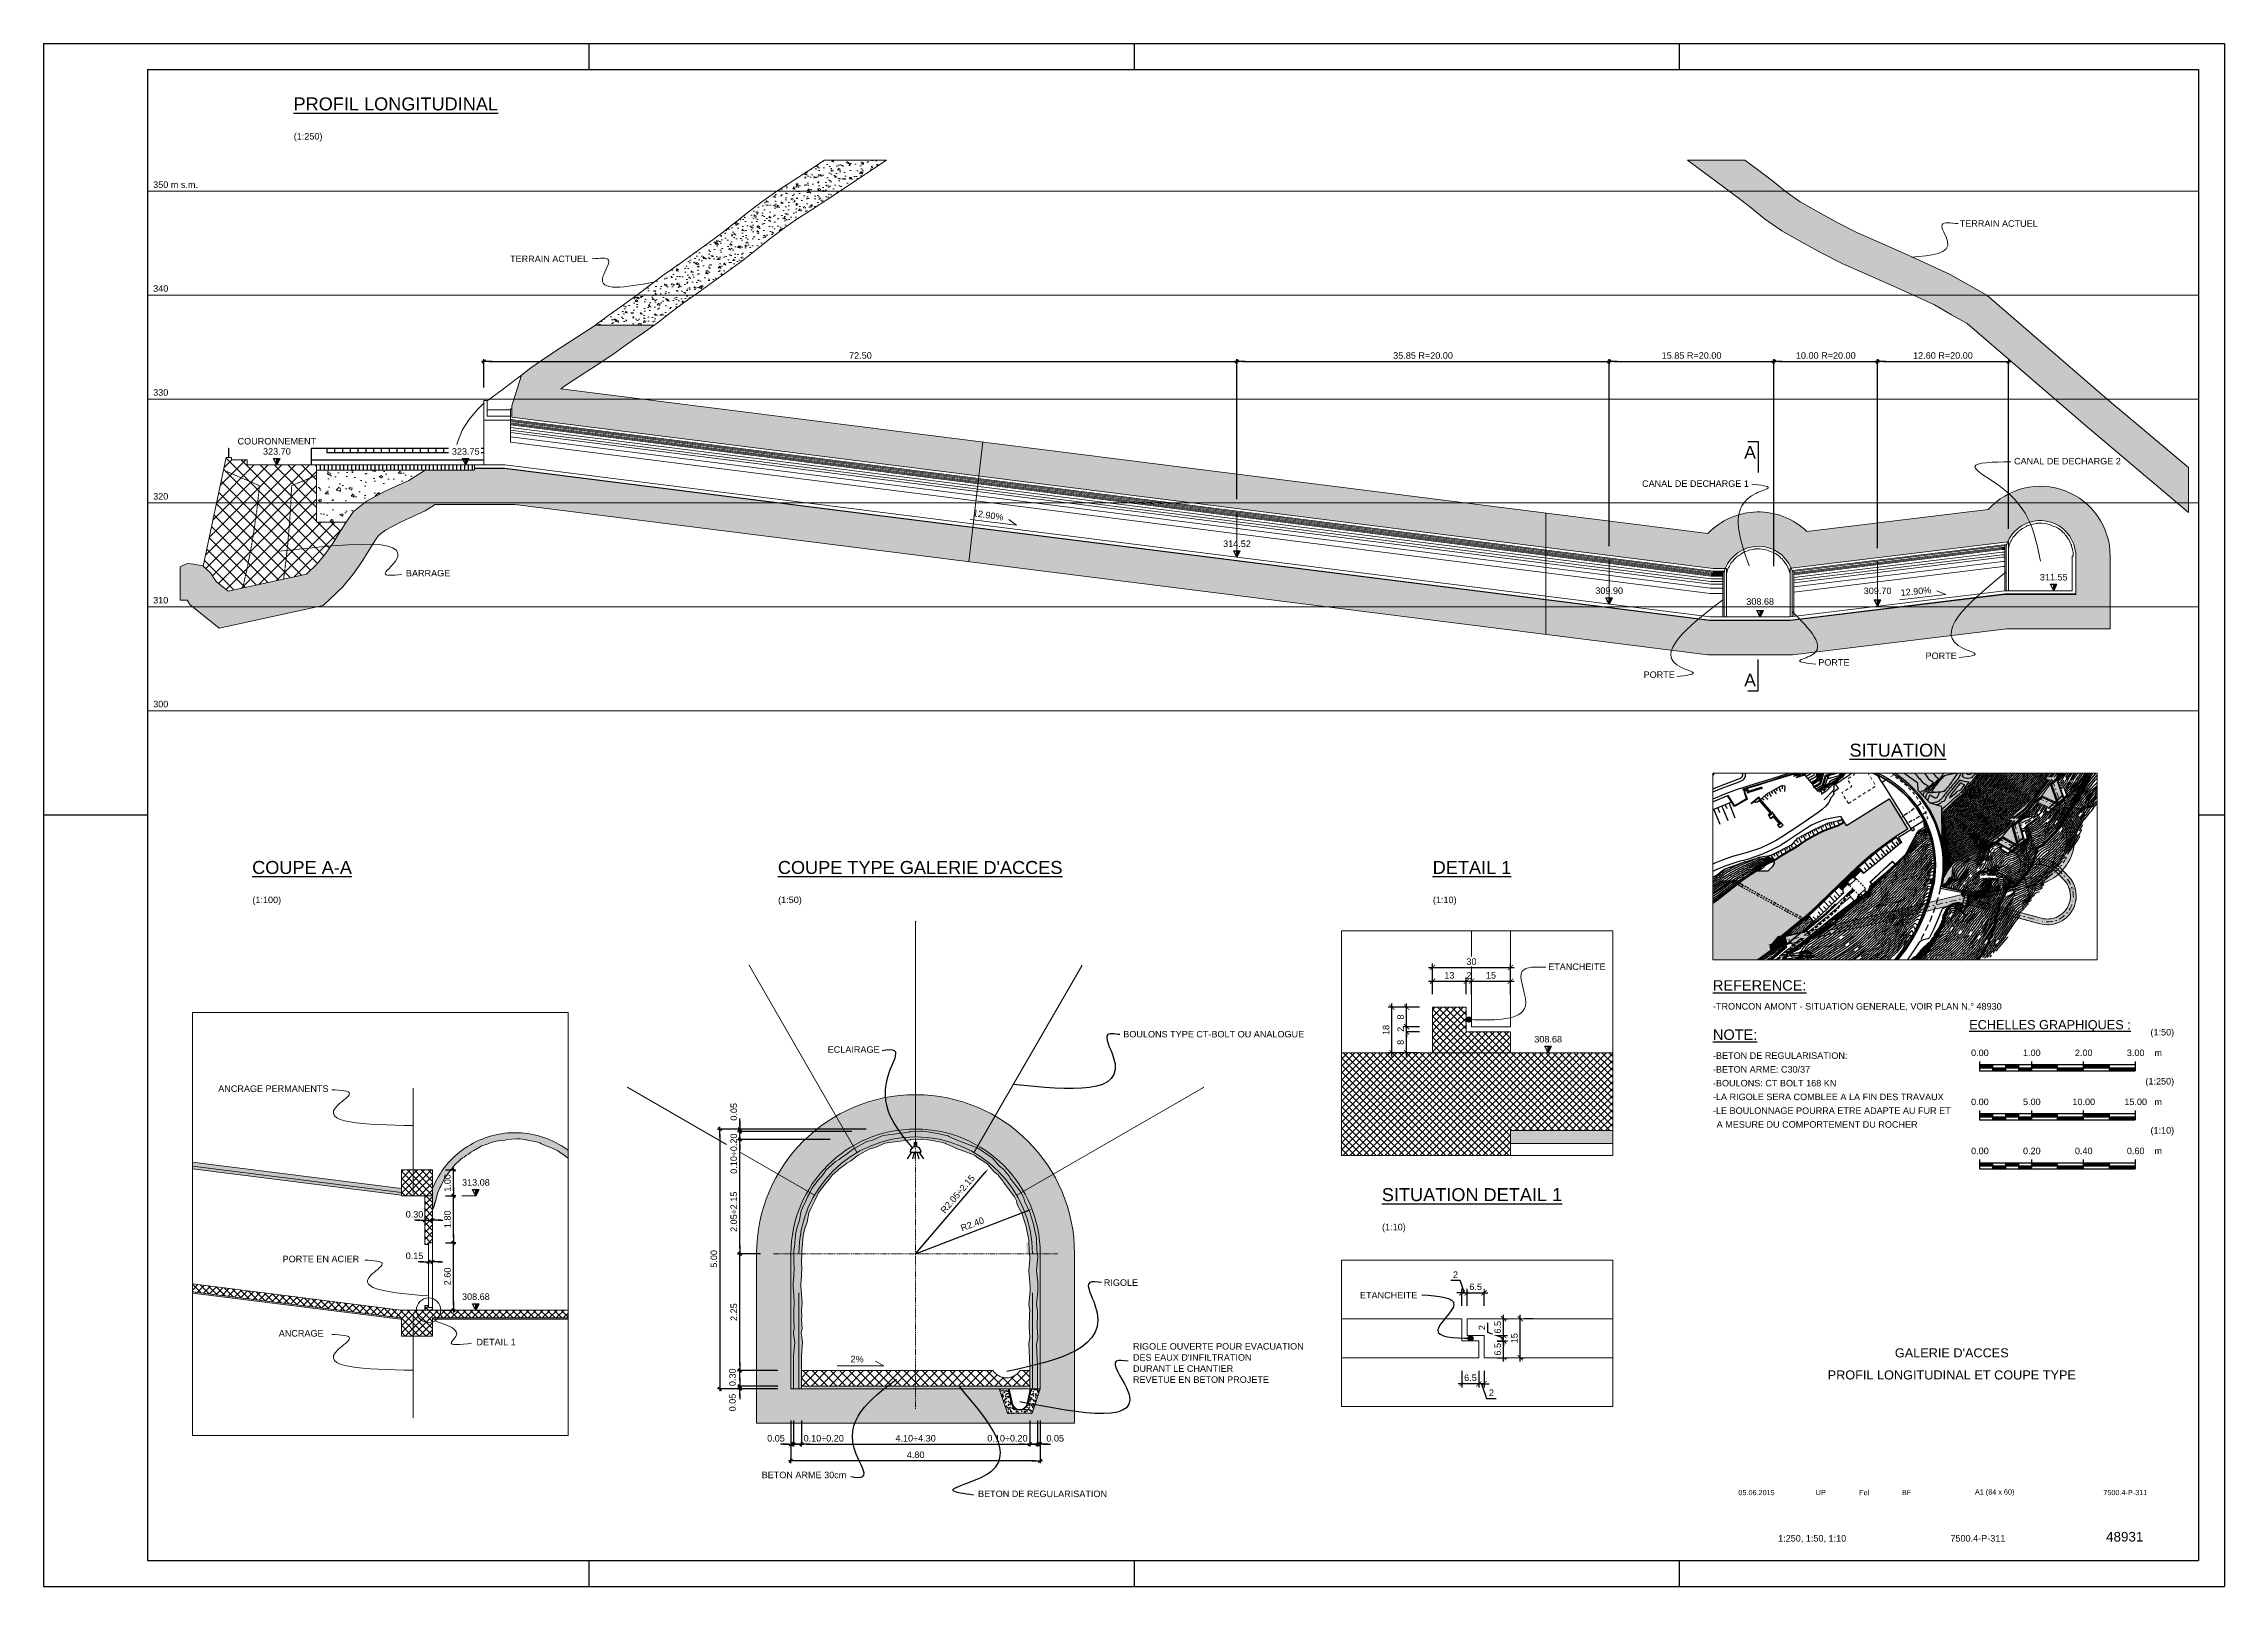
# Paper-space layout '7500.4-P-311' of a CAD drawing. Extents: x -840 to 0, y 0 to 594.
# The model-space entities are those that its viewports show. They can reach past a viewport. Long polylines and large blocks are cut down to what shows.
import ezdxf
from ezdxf.enums import TextEntityAlignment as Align

# ---------------------------------------------------------------- set-up
doc = ezdxf.new("R2010")
doc.units = 0
doc.header["$MEASUREMENT"] = 0
for name, pattern in [('ACAD_ISO04W100', [30, 24, -3, 0, -3]), ('DASHDOT', [2.8, 2, -0.25, 0.3, -0.25]), ('DASHED', [2.25, 2, -0.25]), ('DOT', [0.55, 0.3, -0.25]), ('NASCOSTA', [9.525, 6.35, -3.175]), ('TRATTEGGIATA', [0.75, 0.5, -0.25]), ('TRATTEGGIATA2', [0.375, 0.25, -0.125]), ('TRATTOPUNTO2', [0.5, 0.25, -0.125, 0, -0.125])]:
    doc.linetypes.add(name, pattern=pattern)
for name, color, linetype in [('assi', 6, 'TRATTOPUNTO2'), ('Av. Pr.Profi', 7, 'Continuous'), ('Bâti', 7, 'Continuous'), ('CANALISATION', 2, 'Continuous'), ('colore lago', 131, 'Continuous'), ('coordinate', 2, 'Continuous'), ('Couronnement', 7, 'Continuous'), ('curve livello 1m', 2, 'Continuous'), ('curve livello 5m', 7, 'Continuous'), ('curve livello di scavo 1 m', 2, 'Continuous'), ('Dime', 6, 'Continuous'), ('GéoSEBESélec', 6, 'Continuous'), ('Limite fiume', 6, 'Continuous'), ('LIN010CO', 2, 'Continuous'), ('LIN010TR', 2, 'NASCOSTA'), ('LIN018CO', 6, 'Continuous'), ('LIN018TR', 6, 'NASCOSTA'), ('LIN025CO', 7, 'Continuous'), ('LIN035CO', 1, 'Continuous'), ('LIN050CO', 3, 'Continuous'), ('LIN07CO', 4, 'Continuous'), ('LINCOLO-ROSSO-025', 10, 'Continuous'), ('pendenze', 2, 'Continuous'), ('Per+Mod Surf', 7, 'Continuous'), ('SCALE', 2, 'Continuous'), ('sezioni', 7, 'Continuous'), ('SIMBOLI', 1, 'Continuous'), ('Strade', 7, 'Continuous'), ('TalusHautBas', 7, 'Continuous'), ('TEXT035', 1, 'Continuous'), ('TEXT050', 3, 'Continuous'), ('TEXT070', 4, 'Continuous'), ('TRATTCOLO-30', 253, 'Continuous'), ('TRATTCOLO-32', 255, 'Continuous'), ('Tratteggi', 2, 'Continuous'), ('VOIRIE', 7, 'Continuous')]:
    doc.layers.add(name, color=color, linetype=linetype)
for name, color, linetype, plot in [('BORDI TRATTEGGI', 5, 'Continuous', False), ('Colori bordi', 5, 'Continuous', False), ('no_plot', 5, 'Continuous', False)]:
    doc.layers.add(name, color=color, linetype=linetype, plot=plot)
doc.layers.add('LINE010', color=2, linetype='Continuous', lineweight=9)
doc.styles.add('ARIAL', font='arial.ttf')
doc.linetypes.add('INTERRUPTION', pattern='A,0.5,-0.1,["V",Standard,S=0.1,R=0,X=-0.1,Y=-0.1],0', length=0.6)
doc.linetypes.add('ROCK', pattern='A,0.25,-0.18,["<",Standard,S=0.18,R=90,X=0,Y=-0.09],0,["-",Standard,S=0.18,R=45,X=-0.111213,Y=-0.238491],0.25', length=0.68)
doc.dimstyles.new('50', dxfattribs={"dimscale": 2.5, "dimtxt": 0.25, "dimasz": 0.2, "dimexe": 0, "dimexo": 0.5, "dimgap": 0.1, "dimtad": 1, "dimlfac": 0.2, "dimzin": 1, "dimdsep": 46, "dimtxsty": 'ARIAL', "dimblk1": 'LINE', "dimblk2": 'LINE', "dimsah": 1, "dimcen": 2.5, "dimclrd": 256, "dimclre": 256, "dimclrt": 1, "dimadec": 0, "dimazin": 0, "dimtfac": 1, "dimtmove": 2, "dimatfit": 3, "dimldrblk": 'LINE', "dimfxl": 1, "dimtvp": 1, "dimtolj": 1, "dimtzin": 0, "dimarcsym": 0})
doc.dimstyles.new('BO1', dxfattribs={"dimscale": 2.5, "dimtxt": 0.25, "dimasz": 0.2, "dimexe": 0, "dimexo": 0.5, "dimgap": 0.1, "dimtad": 1, "dimzin": 0, "dimdsep": 46, "dimtxsty": 'ARIAL', "dimblk1": 'LINE', "dimblk2": 'LINE', "dimsah": 1, "dimcen": 2.5, "dimclrd": 256, "dimclre": 256, "dimclrt": 1, "dimadec": 0, "dimazin": 0, "dimtfac": 1, "dimtmove": 2, "dimatfit": 3, "dimldrblk": 'LINE', "dimfxl": 1, "dimtvp": 1, "dimtolj": 1, "dimtzin": 0, "dimarcsym": 0})
doc.dimstyles.new('DIME1-1_100', dxfattribs={"dimtxt": 0.25, "dimasz": 0.2, "dimexe": 0.15, "dimexo": 0.5, "dimgap": 0.1, "dimtad": 1, "dimdec": 0, "dimlfac": 100, "dimzin": 4, "dimdsep": 46, "dimtxsty": 'ARIAL', "dimblk1": 'ARCHTICK', "dimblk2": 'ARCHTICK', "dimsah": 1, "dimcen": 0.09, "dimdle": 0.15, "dimclrd": 6, "dimclre": 6, "dimclrt": 1, "dimaunit": 2, "dimadec": 0, "dimazin": 0, "dimtfac": 1, "dimtdec": 0, "dimtmove": 0, "dimatfit": 1, "dimldrblk": 'ARCHTICK', "dimfxl": 1, "dimtolj": 1, "dimtzin": 0, "dimarcsym": 0})
pattern_1 = [(315.0000337, (171133.7271, 46447.7476), (1.325824955, 0.441942518), [0, -1.25])]
pattern_2 = [(50, (463.7219, 0), (1.434520365, -0.12550427), [0.15, -1.65]), (355, (463.7219, 0), (-0.277502667, 1.504384267), [0.12, -1.32]), (100.4514, (463.8414, -0.0105), (1.157018763, 1.378879084), [0.12748038, -1.402284224]), (46.1842, (463.7219, 0.4), (2.134482097, -0.331038029), [0.225, -2.475]), (96.6356, (463.8998, 0.3724), (1.86932541, 1.948235742), [0.191220576, -2.103426]), (351.1842, (463.722, 0.4), (1.86932389, 1.9482372), [0.18, -1.98]), (21, (463.9219, 0.3), (1.193814104, -0.805237781), [0.15, -1.65]), (326, (463.9219, 0.3), (0.486630664, 1.45030009), [0.12, -1.32]), (71.4514, (464.0214, 0.2329), (1.680445257, 0.645060993), [0.12748038, -1.402284224]), (37.5, (463.7219, 0), (0.0243197106, 0.6657877077), [0, -1.304, 0, -1.34, 0, -1.325]), (7.5, (463.7219, 0), (0.526139075, 0.7888234238), [0, -0.764, 0, -1.274, 0, -0.505]), (327.5, (463.2759, 0), (1.0676448723, -0.0451097435), [0, -0.5, 0, -1.56, 0, -2.07]), (317.5, (463.0759, 0), (1.166372339, 0.200209965), [0, -0.65, 0, -1.036, 0, -1.47])]

psp = doc.layouts.new('7500.4-P-311')

# ---------------------------------------------------------------- texts
at = {"layer": 'TEXT035', "style": 'ARIAL'}
for s, p in [('-TRONCON AMONT - SITUATION GENERALE, VOIR PLAN N.° 48930', (-197, 222.08, -745.45)), ('-BETON DE REGULARISATION:', (-197, 203.11, -745.45)), ('-BETON ARME: C30/37', (-197, 197.81, -745.45)), ('-BOULONS: CT BOLT 168 KN', (-197, 192.51, -745.45)), ('-LA RIGOLE SERA COMBLEE A LA FIN DES TRAVAUX', (-197, 187.21, -745.45)), ('-LE BOULONNAGE POURRA ETRE ADAPTE AU FUR ET', (-197, 181.91, -745.45)), ('  A MESURE DU COMPORTEMENT DU ROCHER', (-197.51, 176.61, -745.45))]:
    psp.add_text(s, height=2.5, dxfattribs=at).set_placement(p)
at = {"layer": 'TEXT050', "style": 'ARIAL'}
for s, p in [('%%uREFERENCE:', (-197, 229.39, -745.45)), ('%%UNOTE:', (-197, 210.42, -745.45))]:
    psp.add_text(s, height=4, dxfattribs=at).set_placement(p)

msp = doc.modelspace()

# ---------------------------------------------------------------- texts
at = {"layer": 'coordinate', "color": 1, "style": 'ARIAL'}
msp.add_text('COURONNEMENT', height=0.625, dxfattribs=at).set_placement((62955.063, 108728.2814, 649.764), align=Align.MIDDLE)
at = {"layer": 'LIN035CO', "linetype": 'Continuous', "lineweight": 0, "style": 'ARIAL'}
msp.add_text('320', height=0.625, dxfattribs=at).set_placement((62943.1522, 108722.6682, 649.764))
at = {"layer": 'TEXT035', "style": 'ARIAL'}
for s, height, p in [('350 m s.m.', 0.625, (62943.1522, 108752.6682, 649.764)), ('340', 0.625, (62943.1522, 108742.6682, 649.764)), ('ANCRAGE PERMANENTS', 0.25, (63212.0844, 108734.3256)), ('330', 0.625, (62943.1522, 108732.6682, 649.764)), ('ETANCHEITE', 0.025, (63241.0638, 108732.4398)), ('ETANCHEITE', 0.025, (63242.2245, 108728.1669)), ('PORTE EN ACIER', 0.25, (63214.5648, 108727.7675)), ('CANAL DE DECHARGE 2', 0.625, (63122.3452, 108726.0526)), ('ANCRAGE', 0.25, (63214.4161, 108724.9046)), ('DETAIL 1', 0.25, (63222.0307, 108724.5686)), ('CANAL DE DECHARGE 1', 0.625, (63086.5268, 108723.8893)), ('310', 0.625, (62943.1522, 108712.6682, 649.764)), ('PORTE', 0.625, (63113.8259, 108707.3176)), ('PORTE', 0.625, (63103.4951, 108706.679)), ('PORTE', 0.625, (63086.6741, 108705.4973)), ('300', 0.625, (62943.1522, 108702.6682, 649.764)), ('BOULONS TYPE CT-BOLT OU ANALOGUE', 0.625, (63036.571, 108670.8941)), ('ECLAIRAGE', 0.625, (63008.1057, 108669.4158)), ('RIGOLE', 0.625, (63034.6934, 108646.9807)), ('RIGOLE OUVERTE POUR EVACUATION', 0.625, (63037.5005, 108640.8461)), ("DES EAUX D'INFILTRATION", 0.625, (63037.5005, 108639.7747)), ('DURANT LE CHANTIER', 0.625, (63037.5005, 108638.7033)), ('REVETUE EN BETON PROJETE', 0.625, (63037.5005, 108637.6433)), ('BETON ARME 30cm', 0.625, (63001.7475, 108628.4643)), ('BETON DE REGULARISATION', 0.625, (63022.585, 108626.6451))]:
    msp.add_text(s, height=height, dxfattribs=at).set_placement(p)
for s, p in [('TERRAIN ACTUEL', (63124.6296, 108748.9219)), ('TERRAIN ACTUEL', (62985.032, 108745.5243)), ('BARRAGE', (62971.7576, 108715.2686))]:
    msp.add_text(s, height=0.625, dxfattribs=at).set_placement(p, align=Align.RIGHT)
for s, rotation, p in [('12.90%', 351.65096, (63022.057, 108721.0743)), ('12.90%', 5.30468, (63111.4545, 108713.3849)), ('2%', 358.83434, (63010.302, 108639.6247))]:
    msp.add_text(s, height=0.625, rotation=rotation, dxfattribs=at).set_placement(p)

# ---------------------------------------------------------------- blocks, each defined once
blk = doc.blocks.new('formato')
at = {"layer": 'LIN025CO'}
for p, q in [((-84, 59.4), (0, 59.4)), ((-84, 59.4), (-84, 0)), ((-63, 59.4), (-63, 58.4)), ((-42, 59.4), (-42, 58.4)), ((-21, 59.4), (-21, 58.4)), ((0, 59.4), (0, 0)), ((-84, 29.7), (-80, 29.7)), ((-1, 29.7), (0, 29.7)), ((-63, 1), (-63, 0)), ((-42, 1), (-42, 0)), ((-21, 1), (-21, 0)), ((-84, 0), (0, 0))]:
    blk.add_line(p, q, dxfattribs=at)
at = {"layer": 'LIN07CO'}
for p, q in [((-80, 58.4), (-1, 58.4)), ((-80, 58.4), (-80, 1)), ((-1, 58.4), (-1, 1)), ((-80, 1), (-1, 1))]:
    blk.add_line(p, q, dxfattribs=at)
blk = doc.blocks.new('SCALA3')
at = {"layer": 'LIN018CO'}
for points in [[(0, 0.12), (0.5, 0.12), (0, 0.24), (0.5, 0.24)], [(0.5, 0), (1, 0), (0.5, 0.12), (1, 0.12)], [(1, 0.12), (1.5, 0.12), (1, 0.24), (1.5, 0.24)], [(1.5, 0), (2, 0), (1.5, 0.12), (2, 0.12)], [(2, 0.24), (3, 0.24), (2, 0.12), (3, 0.12)], [(3, 0.12), (4, 0.12), (3, 0), (4, 0)], [(4, 0.24), (5, 0.24), (4, 0.12), (5, 0.12)], [(5, 0.12), (6, 0.12), (5, 0), (6, 0)]]:
    blk.add_solid(points, dxfattribs=at)
at = {"layer": 'LIN025CO'}
for p, q in [((0, 0.36), (0, 0)), ((0, 0.24), (6, 0.24)), ((0, 0.12), (6, 0.12)), ((0, 0), (6, 0)), ((0.5, 0.24), (0.5, 0)), ((1, 0.24), (1, 0)), ((1.5, 0.24), (1.5, 0)), ((2, 0.36), (2, 0)), ((3, 0.24), (3, 0)), ((4, 0.36), (4, 0)), ((5, 0.24), (5, 0)), ((6, 0.36), (6, 0))]:
    blk.add_line(p, q, dxfattribs=at)
at = {"layer": 'LIN035CO', "style": 'ARIAL'}
blk.add_attdef('(SCALA)', text='', height=0.25, dxfattribs=at).set_placement((7.5, 1.361), align=Align.RIGHT)
for tag, p in [('NO.1', (0.017, 0.694)), ('NO.2', (2.017, 0.694)), ('NO.3', (4.017, 0.694)), ('NO.4', (6.017, 0.694))]:
    blk.add_attdef(tag, text='', height=0.25, dxfattribs=at).set_placement(p, align=Align.MIDDLE)
at = {"layer": 'TEXT035', "style": 'ARIAL'}
blk.add_text('m', height=0.25, rotation=360, dxfattribs=at).set_placement((6.886, 0.57), align=Align.CENTER)
at = {"layer": 'TEXT050', "style": 'ARIAL'}
blk.add_attdef('SCALA', (-0.393, 1.602), '', height=0.35, dxfattribs=at)
blk = doc.blocks.new('tito')
at = {"layer": 'LIN035CO', "style": 'ARIAL'}
blk.add_attdef('SCALA', (0.009, -1.123), '', height=0.25, dxfattribs=at)
at = {"layer": 'TEXT070', "style": 'ARIAL'}
blk.add_attdef('PIANTA', (0, 0), '', height=0.5, dxfattribs=at)
blk = doc.blocks.new('Titolo')
at = {"layer": 'LIN035CO', "style": 'ARIAL'}
for tag, p in [('DATA_MOD_C', (-180.59, 61.99)), ('DIS_MOD_C', (-155.29, 61.99)), ('VER_MOD_C', (-138.35, 61.99)), ('AP_MOD_C', (-121.87, 61.99)), ('DESCRIZIONE_MOD_C', (-67.6, 61.92)), ('DATA_MOD_B', (-180.59, 55.99)), ('DATA_MOD_A', (-180.59, 49.99)), ('DIS_MOD_B', (-155.29, 55.99)), ('DIS_MOD_A', (-155.29, 49.99)), ('VER_MOD_B', (-138.35, 55.99)), ('VER_MOD_A', (-138.35, 49.99)), ('AP_MOD_B', (-121.87, 55.99)), ('AP_MOD_A', (-121.87, 49.99)), ('DESCRIZIONE_MOD_B', (-67.6, 55.92)), ('DESCRIZIONE_MOD_A', (-67.6, 49.92))]:
    blk.add_attdef(tag, text='', height=2, dxfattribs=at).set_placement(p, align=Align.MIDDLE)
at = {"layer": 'TEXT035', "style": 'ARIAL'}
for tag, p in [('DATA_1_EMISSIONE', (-180.2, 36.12)), ('DIS.', (-155.48, 36.14)), ('VERIF.', (-138.76, 36.14)), ('APPR.', (-122.42, 36.14)), ('DIMENSIONI', (-88.48, 36.12)), ('SCALA', (-38.16, 36.12))]:
    blk.add_attdef(tag, text='', height=2, dxfattribs=at).set_placement(p, align=Align.MIDDLE)
for tag, p in [('NO._COMM.', (-171.89, 18.5)), ('NOME_FILE', (-105.52, 18.5))]:
    blk.add_attdef(tag, text='', height=2.5, dxfattribs=at).set_placement(p, align=Align.MIDDLE_LEFT)
at = {"layer": 'TEXT050', "style": 'ARIAL'}
blk.add_attdef('TITOLO_2.1', text='', height=3, dxfattribs=at).set_placement((-105, 72.6), align=Align.MIDDLE)
at = {"layer": 'TEXT070', "style": 'ARIAL'}
for tag, height, p in [('TIPO_PROGETTO_1', 4, (-105, 110.26)), ('TIPO_PROGETTO_2', 4, (-105, 104.01)), ('TITOLO_1.1', 3.5, (-105, 89.91)), ('TITOLO_1.2', 3.5, (-105, 81.41))]:
    blk.add_attdef(tag, text='', height=height, dxfattribs=at).set_placement(p, align=Align.MIDDLE)
for tag, p in [('NO._LO.', (-38.39, 19.11)), ('MOD.', (-17.3, 19.29))]:
    blk.add_attdef(tag, text='', height=3.7, dxfattribs=at).set_placement(p, align=Align.MIDDLE_CENTER)
blk = doc.blocks.new('INVISIBLE')
at = {"color": 0}
for p, q in [((-0.0375, 0), (0.0375, 0)), ((0, -0.0375), (0, 0.0375))]:
    blk.add_line(p, q, dxfattribs=at)
at = {"flags": 1}
for tag, p in [('POINTNUMBER', (0, 0)), ('COMMENT', (0, -1.25))]:
    blk.add_attdef(tag, p, '', height=1, dxfattribs=at)
blk = doc.blocks.new('CIRCLE')
at = {"color": 0}
blk.add_circle((0, 0), 0.375, dxfattribs=at)
at = {"flags": 1}
for tag, p in [('POINTNUMBER', (0, 0)), ('COMMENT', (0, -1.25))]:
    blk.add_attdef(tag, p, '', height=1, dxfattribs=at)
blk = doc.blocks.new('SEZ1')
at = {"layer": 'LIN07CO'}
for q in [(-0.5, 1.5), (0, 0)]:
    blk.add_line((0, 1.5), q, dxfattribs=at)
at = {"layer": 'TEXT050', "style": 'ARIAL'}
blk.add_attdef('NOME_SEZIONE', text='', height=0.4, dxfattribs=at).set_placement((-0.25, 1.1667), align=Align.MIDDLE)
blk = doc.blocks.new('CONTORNO')
at = {"layer": 'Colori bordi', "lineweight": 0, "ltscale": 2}
for p, q in [((-17.1424, 124.3207), (-17.4171, 128.8086)), ((-52.772, 122.0011), (-51.8959, 128.0998)), ((-21.7938, 103.8515), (-27.9968, 102.858)), ((-36.2693, 101.5331), (-40.68, 100.8267)), ((-40.3737, 92.645), (-38.1346, 86.4649)), ((-22.5777, 81.4399), (-16.5856, 82.8681)), ((-1.8643, 76.6396), (2.3824, 75.4883)), ((-2.9961, -0.7141), (2.9961, 0.7141))]:
    blk.add_line(p, q, dxfattribs=at)
at = {"layer": 'Colori bordi', "lineweight": 0, "ltscale": 2, "flags": 128}
for points in [[(26.1652, -94.3345), (25.446, -93.4736), (-6.8768, 42.1354), (-4.9851, 41.6226), (-4.9066, 41.9121), (-5.1093, 41.9671), (-4.4814, 44.2834), (-5.9677, 44.6864), (9.4261, 101.4709, 0.76503), (-27.5608, 123.1136), (-31.8302, 118.918, 0.278191), (-69.0786, 126.1408), (-85.8301, 120.0047), (-86.1053, 120.7558), (-102.9904, 114.5707), (-98.1533, 109.3137), (-85.1998, 114.0586), (-84.4273, 113.2191), (-89.144, 103.0495), (-84.3069, 97.7925), (-77.7847, 111.8549), (-78.5104, 112.1915), (-77.1838, 115.052, -0.198912), (-74.3677, 117.6431), (-67.4736, 120.1632, -0.281645), (-36.0744, 114.4501, 0.175507), (-40.6632, 100.0439), (-40.3737, 92.645, 0.034114), (-43.4687, 92.0101), (-53.105, 89.3377), (-53.3188, 90.1086), (-70.6471, 85.303), (-66.249, 79.6736), (-52.9556, 83.3602), (-52.2532, 82.4612), (-57.7733, 72.7044), (-53.9082, 67.7573), (-53.3751, 67.075), (-47.5885, 77.3028), (-45.6834, 80.6701), (-46.3797, 81.064), (-46.3136, 81.1809, -0.14195), (-42.731, 84.682), (-41.604, 85.2859, -0.165813), (-34.4705, 86.461, -0.072308), (-29.8053, 84.9679), (-22.5777, 81.4399), (16.5856, -82.8681), (15.8664, -82.0073), (19.2699, -96.2865), (18.4073, -96.9804), (19.1527, -100.1075), (27.0508, -106.5109), (29.9319, -105.8242), (28.4397, -103.877), (26.1652, -94.3343)], [(-28.7462, 115.7797, -0.121281), (-20.7081, 100.1638), (-8.908, 50.6569), (5.1794, 102.6222, 0.76503), (-24.4768, 119.9753)], [(-32.9741, 111.2447, 0.166114), (-36.2666, 100.216), (-35.9771, 92.817, -0.099876), (-27.1031, 90.5036), (-25.3827, 89.6638), (-24.6644, 90.1945), (-26.7002, 98.7355, 0.115961)]]:
    blk.add_lwpolyline(points, format="xyb", close=True, dxfattribs=at)
blk = doc.blocks.new('LIVELLI1')
at = {"layer": 'LIN018CO'}
blk.add_solid([(0, 0.25), (0, 0), (0.125, 0.25)], dxfattribs=at)
at = {"layer": 'LIN035CO'}
for p, q in [((-0.125, 0.25), (0.125, 0.25)), ((0, 0), (-0.125, 0.25)), ((0, 0), (0, 0.25)), ((0, 0), (0.125, 0.25))]:
    blk.add_line(p, q, dxfattribs=at)
at = {"layer": 'TEXT035', "style": 'ARIAL'}
blk.add_attdef('VALORE', text='', height=0.25, dxfattribs=at).set_placement((0, 0.3952), align=Align.CENTER)
blk = doc.blocks.new('LINE')
for p, q in [((0, 0.45), (0, -0.45)), ((-1.6, 0), (0.45, 0))]:
    blk.add_line(p, q)
at = {"color": 3}
blk.add_line((-0.318, -0.318), (0.318, 0.318), dxfattribs=at)
blk = doc.blocks.new('*D71')
at = {"layer": 'Defpoints', "color": 0, "lineweight": 0, "transparency": 16777216}
for p in [(63047.518, 108735.9619), (62974.9994, 108732.1996), (63047.518, 108721.4472)]:
    blk.add_point(p, dxfattribs=at)
at = {"layer": 'Dime', "lineweight": -2, "transparency": 16777216}
for p, q in [((62974.9994, 108733.4496), (62974.9994, 108735.9619)), ((62975.4994, 108735.9619), (63047.018, 108735.9619)), ((63047.518, 108722.6972), (63047.518, 108735.9619))]:
    blk.add_line(p, q, dxfattribs=at)
at = {"layer": 'Dime', "lineweight": -2, "transparency": 16777216, "xscale": 0.5, "yscale": 0.5, "zscale": 0.5, "rotation": 180}
blk.add_blockref('LINE', (62974.9994, 108735.9619), dxfattribs=at)
at = {"layer": 'Dime', "lineweight": -2, "transparency": 16777216, "xscale": 0.5, "yscale": 0.5, "zscale": 0.5}
blk.add_blockref('LINE', (63047.518, 108735.9619), dxfattribs=at)
at = {"layer": 'Dime', "color": 1, "lineweight": 0, "transparency": 16777216, "insert": (63011.2587, 108736.531), "char_height": 0.625, "attachment_point": 5, "style": 'ARIAL'}
blk.add_mtext('\\A1;72.50', dxfattribs=at)
blk = doc.blocks.new('*D72')
at = {"layer": 'Defpoints', "color": 0, "lineweight": 0, "transparency": 16777216}
for p in [(63083.358, 108735.9619), (63047.518, 108721.4472), (63083.358, 108716.9301)]:
    blk.add_point(p, dxfattribs=at)
at = {"layer": 'Dime', "lineweight": -2, "transparency": 16777216}
for p, q in [((63047.518, 108722.6972), (63047.518, 108735.9619)), ((63048.018, 108735.9619), (63082.858, 108735.9619)), ((63083.358, 108718.1801), (63083.358, 108735.9619))]:
    blk.add_line(p, q, dxfattribs=at)
at = {"layer": 'Dime', "lineweight": -2, "transparency": 16777216, "xscale": 0.5, "yscale": 0.5, "zscale": 0.5, "rotation": 180}
blk.add_blockref('LINE', (63047.518, 108735.9619), dxfattribs=at)
at = {"layer": 'Dime', "lineweight": -2, "transparency": 16777216, "xscale": 0.5, "yscale": 0.5, "zscale": 0.5}
blk.add_blockref('LINE', (63083.358, 108735.9619), dxfattribs=at)
at = {"layer": 'Dime', "color": 1, "lineweight": 0, "transparency": 16777216, "insert": (63065.438, 108736.5312), "char_height": 0.625, "attachment_point": 5, "style": 'ARIAL'}
blk.add_mtext('\\A1;35.85 R=20.00', dxfattribs=at)
blk = doc.blocks.new('*D73')
at = {"layer": 'Defpoints', "color": 0, "lineweight": 0, "transparency": 16777216}
for p in [(63099.228, 108735.9619), (63083.358, 108716.9301), (63099.228, 108715.0196)]:
    blk.add_point(p, dxfattribs=at)
at = {"layer": 'Dime', "lineweight": -2, "transparency": 16777216}
for p, q in [((63083.358, 108718.1801), (63083.358, 108735.9619)), ((63083.858, 108735.9619), (63098.728, 108735.9619)), ((63099.228, 108716.2696), (63099.228, 108735.9619))]:
    blk.add_line(p, q, dxfattribs=at)
at = {"layer": 'Dime', "lineweight": -2, "transparency": 16777216, "xscale": 0.5, "yscale": 0.5, "zscale": 0.5, "rotation": 180}
blk.add_blockref('LINE', (63083.358, 108735.9619), dxfattribs=at)
at = {"layer": 'Dime', "lineweight": -2, "transparency": 16777216, "xscale": 0.5, "yscale": 0.5, "zscale": 0.5}
blk.add_blockref('LINE', (63099.228, 108735.9619), dxfattribs=at)
at = {"layer": 'Dime', "color": 1, "lineweight": 0, "transparency": 16777216, "insert": (63091.293, 108736.531), "char_height": 0.625, "attachment_point": 5, "style": 'ARIAL'}
blk.add_mtext('\\A1;15.85 R=20.00', dxfattribs=at)
blk = doc.blocks.new('*D74')
at = {"layer": 'Defpoints', "color": 0, "lineweight": 0, "transparency": 16777216}
for p in [(63109.208, 108735.9619), (63109.208, 108716.7305), (63099.228, 108715.0196)]:
    blk.add_point(p, dxfattribs=at)
at = {"layer": 'Dime', "lineweight": -2, "transparency": 16777216}
for p, q in [((63099.228, 108716.2696), (63099.228, 108735.9619)), ((63099.728, 108735.9619), (63108.708, 108735.9619)), ((63109.208, 108717.9805), (63109.208, 108735.9619))]:
    blk.add_line(p, q, dxfattribs=at)
at = {"layer": 'Dime', "lineweight": -2, "transparency": 16777216, "xscale": 0.5, "yscale": 0.5, "zscale": 0.5, "rotation": 180}
blk.add_blockref('LINE', (63099.228, 108735.9619), dxfattribs=at)
at = {"layer": 'Dime', "lineweight": -2, "transparency": 16777216, "xscale": 0.5, "yscale": 0.5, "zscale": 0.5}
blk.add_blockref('LINE', (63109.208, 108735.9619), dxfattribs=at)
at = {"layer": 'Dime', "color": 1, "lineweight": 0, "transparency": 16777216, "insert": (63104.218, 108736.531), "char_height": 0.625, "attachment_point": 5, "style": 'ARIAL'}
blk.add_mtext('\\A1;10.00 R=20.00', dxfattribs=at)
blk = doc.blocks.new('*D75')
at = {"layer": 'Defpoints', "color": 0, "lineweight": 0, "transparency": 16777216}
for p in [(63121.798, 108735.9619), (63121.798, 108718.6131), (63109.208, 108716.7305)]:
    blk.add_point(p, dxfattribs=at)
at = {"layer": 'Dime', "lineweight": -2, "transparency": 16777216}
for p, q in [((63109.208, 108717.9805), (63109.208, 108735.9619)), ((63109.708, 108735.9619), (63121.298, 108735.9619)), ((63121.798, 108719.8631), (63121.798, 108735.9619))]:
    blk.add_line(p, q, dxfattribs=at)
at = {"layer": 'Dime', "lineweight": -2, "transparency": 16777216, "xscale": 0.5, "yscale": 0.5, "zscale": 0.5, "rotation": 180}
blk.add_blockref('LINE', (63109.208, 108735.9619), dxfattribs=at)
at = {"layer": 'Dime', "lineweight": -2, "transparency": 16777216, "xscale": 0.5, "yscale": 0.5, "zscale": 0.5}
blk.add_blockref('LINE', (63121.798, 108735.9619), dxfattribs=at)
at = {"layer": 'Dime', "color": 1, "lineweight": 0, "transparency": 16777216, "insert": (63115.503, 108736.531), "char_height": 0.625, "attachment_point": 5, "style": 'ARIAL'}
blk.add_mtext('\\A1;12.60 R=20.00', dxfattribs=at)
blk = doc.blocks.new('*D76')
at = {"layer": 'Defpoints', "color": 0, "lineweight": 0, "transparency": 16777216}
for p in [(63027.7748, 108654.3706), (63016.5701, 108650.0747)]:
    blk.add_point(p, dxfattribs=at)
at = {"layer": 'Dime', "lineweight": -2, "transparency": 16777216}
blk.add_line((63016.5701, 108650.0747), (63027.3079, 108654.1916), dxfattribs=at)
at = {"layer": 'Dime', "lineweight": 0, "transparency": 16777216}
blk.add_solid([(63027.2781, 108654.2694), (63027.3377, 108654.1138), (63027.7748, 108654.3706)], dxfattribs=at)
at = {"layer": 'Dime', "color": 1, "lineweight": 0, "transparency": 16777216, "insert": (63022.0356, 108652.9236), "char_height": 0.625, "attachment_point": 5, "rotation": 20.97681, "style": 'ARIAL'}
blk.add_mtext('\\A1;R2.40', dxfattribs=at)
blk = doc.blocks.new('*D77')
at = {"layer": 'Defpoints', "color": 0, "lineweight": 0, "transparency": 16777216}
for p in [(63023.5635, 108658.2389), (63016.5701, 108650.0747)]:
    blk.add_point(p, dxfattribs=at)
at = {"layer": 'Dime', "lineweight": -2, "transparency": 16777216}
blk.add_line((63016.5701, 108650.0747), (63023.2382, 108657.8592), dxfattribs=at)
at = {"layer": 'Dime', "lineweight": 0, "transparency": 16777216}
blk.add_solid([(63023.1749, 108657.9134), (63023.3015, 108657.8049), (63023.5635, 108658.2389)], dxfattribs=at)
at = {"layer": 'Dime', "color": 1, "lineweight": 0, "transparency": 16777216, "insert": (63020.6273, 108655.8118), "char_height": 0.625, "attachment_point": 5, "rotation": 49.41665, "style": 'ARIAL'}
blk.add_mtext('\\A1;R2.05{\\fArial|b0|i0|c0|p32;÷}2.15', dxfattribs=at)
blk = doc.blocks.new('*D62')
at = {"layer": 'Defpoints', "color": 0, "lineweight": 0, "transparency": 16777216}
for p in [(62999.6317, 108637.3247), (63004.5701, 108637.3247), (63004.5701, 108637.0747)]:
    blk.add_point(p, dxfattribs=at)
at = {"layer": 'Dime', "lineweight": -2, "transparency": 16777216}
for p, q in [((62999.6317, 108637.8247), (62999.6317, 108638.3247)), ((63003.3201, 108637.3247), (62999.6317, 108637.3247)), ((62999.6317, 108637.0747), (62999.6317, 108637.3247)), ((63003.3201, 108637.0747), (62999.6317, 108637.0747)), ((62999.6317, 108636.5747), (62999.6317, 108636.0747))]:
    blk.add_line(p, q, dxfattribs=at)
at = {"layer": 'Dime', "lineweight": -2, "transparency": 16777216, "xscale": 0.5, "yscale": 0.5, "zscale": 0.5}
for p, rotation in [((62999.6317, 108637.3247), 270), ((62999.6317, 108637.0747), 90)]:
    blk.add_blockref('LINE', p, dxfattribs=dict(at, rotation=rotation))
at = {"layer": 'Dime', "color": 1, "lineweight": 0, "transparency": 16777216, "insert": (62998.9376, 108635.7488), "char_height": 0.625, "attachment_point": 5, "rotation": 90, "style": 'ARIAL'}
blk.add_mtext('\\A1;0.05', dxfattribs=at)
blk = doc.blocks.new('*D63')
at = {"layer": 'Defpoints', "color": 0, "lineweight": 0, "transparency": 16777216}
for p in [(62999.6317, 108650.0747), (63002.8777, 108650.0747), (63004.5701, 108638.8247)]:
    blk.add_point(p, dxfattribs=at)
at = {"layer": 'Dime', "lineweight": -2, "transparency": 16777216}
for p, q in [((63001.6277, 108650.0747), (62999.6317, 108650.0747)), ((62999.6317, 108639.3247), (62999.6317, 108649.5747)), ((63003.3201, 108638.8247), (62999.6317, 108638.8247))]:
    blk.add_line(p, q, dxfattribs=at)
at = {"layer": 'Dime', "lineweight": -2, "transparency": 16777216, "xscale": 0.5, "yscale": 0.5, "zscale": 0.5}
for p, rotation in [((62999.6317, 108650.0747), 90), ((62999.6317, 108638.8247), 270)]:
    blk.add_blockref('LINE', p, dxfattribs=dict(at, rotation=rotation))
at = {"layer": 'Dime', "color": 1, "lineweight": 0, "transparency": 16777216, "insert": (62999.0626, 108644.4497), "char_height": 0.625, "attachment_point": 5, "rotation": 90, "style": 'ARIAL'}
blk.add_mtext('\\A1;2.25', dxfattribs=at)
blk = doc.blocks.new('*D64')
at = {"layer": 'Defpoints', "color": 0, "lineweight": 0, "transparency": 16777216}
for p in [(62999.6317, 108661.0822), (63009.5919, 108661.0822), (63000.9912, 108650.0747)]:
    blk.add_point(p, dxfattribs=at)
at = {"layer": 'Dime', "lineweight": -2, "transparency": 16777216}
for p, q in [((63008.3419, 108661.0822), (62999.6317, 108661.0822)), ((62999.6317, 108650.5747), (62999.6317, 108660.5822)), ((62999.7412, 108650.0747), (62999.6317, 108650.0747))]:
    blk.add_line(p, q, dxfattribs=at)
at = {"layer": 'Dime', "lineweight": -2, "transparency": 16777216, "xscale": 0.5, "yscale": 0.5, "zscale": 0.5}
for p, rotation in [((62999.6317, 108661.0822), 90), ((62999.6317, 108650.0747), 270)]:
    blk.add_blockref('LINE', p, dxfattribs=dict(at, rotation=rotation))
at = {"layer": 'Dime', "color": 1, "lineweight": 0, "transparency": 16777216, "insert": (62999.0626, 108654.1071), "char_height": 0.625, "attachment_point": 5, "rotation": 90, "style": 'ARIAL'}
blk.add_mtext('\\A1;2.05{\\fArial|b0|i0|c0|p32;÷}2.15', dxfattribs=at)
blk = doc.blocks.new('*D65')
at = {"layer": 'Defpoints', "color": 0, "lineweight": 0, "transparency": 16777216}
for p in [(62999.6317, 108661.8334), (63011.6895, 108661.8334), (63009.5919, 108661.0822)]:
    blk.add_point(p, dxfattribs=at)
at = {"layer": 'Dime', "lineweight": -2, "transparency": 16777216}
for p, q in [((62999.6317, 108662.3334), (62999.6317, 108662.8334)), ((63010.4395, 108661.8334), (62999.6317, 108661.8334)), ((62999.6317, 108661.0822), (62999.6317, 108661.8334)), ((63008.3419, 108661.0822), (62999.6317, 108661.0822)), ((62999.6317, 108660.5822), (62999.6317, 108660.0822))]:
    blk.add_line(p, q, dxfattribs=at)
at = {"layer": 'Dime', "lineweight": -2, "transparency": 16777216, "xscale": 0.5, "yscale": 0.5, "zscale": 0.5}
for p, rotation in [((62999.6317, 108661.8334), 270), ((62999.6317, 108661.0822), 90)]:
    blk.add_blockref('LINE', p, dxfattribs=dict(at, rotation=rotation))
at = {"layer": 'Dime', "color": 1, "lineweight": 0, "transparency": 16777216, "insert": (62999.0626, 108659.7064), "char_height": 0.625, "attachment_point": 5, "rotation": 90, "style": 'ARIAL'}
blk.add_mtext('\\A1;0.10÷0.20', dxfattribs=at)
blk = doc.blocks.new('*D66')
at = {"layer": 'Defpoints', "color": 0, "lineweight": 0, "transparency": 16777216}
for p in [(62999.6317, 108662.0747), (63013.0584, 108662.0747), (63011.6895, 108661.8334)]:
    blk.add_point(p, dxfattribs=at)
at = {"layer": 'Dime', "lineweight": -2, "transparency": 16777216}
for p, q in [((62999.6317, 108662.5747), (62999.6317, 108663.0747)), ((63011.8084, 108662.0747), (62999.6317, 108662.0747)), ((62999.6317, 108661.8334), (62999.6317, 108662.0747)), ((63010.4395, 108661.8334), (62999.6317, 108661.8334)), ((62999.6317, 108661.3334), (62999.6317, 108660.8334))]:
    blk.add_line(p, q, dxfattribs=at)
at = {"layer": 'Dime', "lineweight": -2, "transparency": 16777216, "xscale": 0.5, "yscale": 0.5, "zscale": 0.5}
for p, rotation in [((62999.6317, 108662.0747), 270), ((62999.6317, 108661.8334), 90)]:
    blk.add_blockref('LINE', p, dxfattribs=dict(at, rotation=rotation))
at = {"layer": 'Dime', "color": 1, "lineweight": 0, "transparency": 16777216, "insert": (62999.0626, 108663.7281), "char_height": 0.625, "attachment_point": 5, "rotation": 90, "style": 'ARIAL'}
blk.add_mtext('\\A1;0.05', dxfattribs=at)
blk = doc.blocks.new('*D67')
at = {"layer": 'Defpoints', "color": 0, "lineweight": 0, "transparency": 16777216}
for p in [(63013.0584, 108662.0747), (62997.7099, 108637.0747), (63004.5701, 108637.0747)]:
    blk.add_point(p, dxfattribs=at)
at = {"layer": 'Dime', "lineweight": -2, "transparency": 16777216}
for p, q in [((63011.8084, 108662.0747), (62997.7099, 108662.0747)), ((62997.7099, 108661.5747), (62997.7099, 108637.5747)), ((63003.3201, 108637.0747), (62997.7099, 108637.0747))]:
    blk.add_line(p, q, dxfattribs=at)
at = {"layer": 'Dime', "lineweight": -2, "transparency": 16777216, "xscale": 0.5, "yscale": 0.5, "zscale": 0.5}
for p, rotation in [((62997.7099, 108662.0747), 90), ((62997.7099, 108637.0747), 270)]:
    blk.add_blockref('LINE', p, dxfattribs=dict(at, rotation=rotation))
at = {"layer": 'Dime', "color": 1, "lineweight": 0, "transparency": 16777216, "insert": (62997.1408, 108649.5747), "char_height": 0.625, "attachment_point": 5, "rotation": 90, "style": 'ARIAL'}
blk.add_mtext('\\A1;5.00', dxfattribs=at)
blk = doc.blocks.new('*D68')
at = {"layer": 'Defpoints', "color": 0, "lineweight": 0, "transparency": 16777216}
for p in [(63004.5701, 108635.2599), (63004.8201, 108635.2599), (63004.8201, 108631.7326)]:
    blk.add_point(p, dxfattribs=at)
at = {"layer": 'Dime', "lineweight": -2, "transparency": 16777216}
for p, q in [((63004.5701, 108634.0099), (63004.5701, 108631.7326)), ((63004.8201, 108634.0099), (63004.8201, 108631.7326)), ((63004.0701, 108631.7326), (63003.5701, 108631.7326)), ((63004.5701, 108631.7326), (63004.8201, 108631.7326)), ((63005.3201, 108631.7326), (63005.8201, 108631.7326))]:
    blk.add_line(p, q, dxfattribs=at)
at = {"layer": 'Dime', "lineweight": -2, "transparency": 16777216, "xscale": 0.5, "yscale": 0.5, "zscale": 0.5}
blk.add_blockref('LINE', (63004.5701, 108631.7326), dxfattribs=at)
at = {"layer": 'Dime', "lineweight": -2, "transparency": 16777216, "xscale": 0.5, "yscale": 0.5, "zscale": 0.5, "rotation": 180}
blk.add_blockref('LINE', (63004.8201, 108631.7326), dxfattribs=at)
at = {"layer": 'Dime', "color": 1, "lineweight": 0, "transparency": 16777216, "insert": (63003.1266, 108632.3019), "char_height": 0.625, "attachment_point": 5, "style": 'ARIAL'}
blk.add_mtext('\\A1;0.05', dxfattribs=at)
blk = doc.blocks.new('*D69')
at = {"layer": 'Defpoints', "color": 0, "lineweight": 0, "transparency": 16777216}
for p in [(63004.8201, 108635.2599), (63005.5701, 108635.2599), (63005.5701, 108631.7326)]:
    blk.add_point(p, dxfattribs=at)
at = {"layer": 'Dime', "lineweight": -2, "transparency": 16777216}
for p, q in [((63004.8201, 108634.0099), (63004.8201, 108631.7326)), ((63005.5701, 108634.0099), (63005.5701, 108631.7326)), ((63004.3201, 108631.7326), (63003.8201, 108631.7326)), ((63004.8201, 108631.7326), (63005.5701, 108631.7326)), ((63006.0701, 108631.7326), (63006.5701, 108631.7326))]:
    blk.add_line(p, q, dxfattribs=at)
at = {"layer": 'Dime', "lineweight": -2, "transparency": 16777216, "xscale": 0.5, "yscale": 0.5, "zscale": 0.5}
blk.add_blockref('LINE', (63004.8201, 108631.7326), dxfattribs=at)
at = {"layer": 'Dime', "lineweight": -2, "transparency": 16777216, "xscale": 0.5, "yscale": 0.5, "zscale": 0.5, "rotation": 180}
blk.add_blockref('LINE', (63005.5701, 108631.7326), dxfattribs=at)
at = {"layer": 'Dime', "color": 1, "lineweight": 0, "transparency": 16777216, "insert": (63007.7236, 108632.3019), "char_height": 0.625, "attachment_point": 5, "style": 'ARIAL'}
blk.add_mtext('\\A1;0.10÷0.20', dxfattribs=at)
blk = doc.blocks.new('*D70')
at = {"layer": 'Defpoints', "color": 0, "lineweight": 0, "transparency": 16777216}
for p in [(63005.5701, 108635.2599), (63027.5701, 108635.2599), (63027.5701, 108631.7326)]:
    blk.add_point(p, dxfattribs=at)
at = {"layer": 'Dime', "lineweight": -2, "transparency": 16777216}
for p, q in [((63005.5701, 108634.0099), (63005.5701, 108631.7326)), ((63027.5701, 108634.0099), (63027.5701, 108631.7326)), ((63006.0701, 108631.7326), (63027.0701, 108631.7326))]:
    blk.add_line(p, q, dxfattribs=at)
at = {"layer": 'Dime', "lineweight": -2, "transparency": 16777216, "xscale": 0.5, "yscale": 0.5, "zscale": 0.5, "rotation": 180}
blk.add_blockref('LINE', (63005.5701, 108631.7326), dxfattribs=at)
at = {"layer": 'Dime', "lineweight": -2, "transparency": 16777216, "xscale": 0.5, "yscale": 0.5, "zscale": 0.5}
blk.add_blockref('LINE', (63027.5701, 108631.7326), dxfattribs=at)
at = {"layer": 'Dime', "color": 1, "lineweight": 0, "transparency": 16777216, "insert": (63016.5701, 108632.3019), "char_height": 0.625, "attachment_point": 5, "style": 'ARIAL'}
blk.add_mtext('\\A1;{\\fArial|b0|i0|c0|p32;4.10÷4.30}', dxfattribs=at)
blk = doc.blocks.new('*D78')
at = {"layer": 'Defpoints', "color": 0, "lineweight": 0, "transparency": 16777216}
for p in [(63004.5701, 108635.2599), (63028.5701, 108635.2599), (63004.5701, 108630.1455)]:
    blk.add_point(p, dxfattribs=at)
at = {"layer": 'Dime', "lineweight": -2, "transparency": 16777216}
for p, q in [((63004.5701, 108634.0099), (63004.5701, 108630.1455)), ((63028.5701, 108634.0099), (63028.5701, 108630.1455)), ((63028.0701, 108630.1455), (63005.0701, 108630.1455))]:
    blk.add_line(p, q, dxfattribs=at)
at = {"layer": 'Dime', "lineweight": -2, "transparency": 16777216, "xscale": 0.5, "yscale": 0.5, "zscale": 0.5, "rotation": 180}
blk.add_blockref('LINE', (63004.5701, 108630.1455), dxfattribs=at)
at = {"layer": 'Dime', "lineweight": -2, "transparency": 16777216, "xscale": 0.5, "yscale": 0.5, "zscale": 0.5}
blk.add_blockref('LINE', (63028.5701, 108630.1455), dxfattribs=at)
at = {"layer": 'Dime', "color": 1, "lineweight": 0, "transparency": 16777216, "insert": (63016.5701, 108630.7146), "char_height": 0.625, "attachment_point": 5, "style": 'ARIAL'}
blk.add_mtext('\\A1;4.80', dxfattribs=at)
blk = doc.blocks.new('*D100')
at = {"layer": 'Defpoints', "color": 0, "lineweight": 0, "transparency": 16777216}
for p in [(62999.6317, 108638.8247), (63004.5701, 108638.8247), (63004.5701, 108637.3247)]:
    blk.add_point(p, dxfattribs=at)
at = {"layer": 'Dime', "lineweight": -2, "transparency": 16777216}
for p, q in [((63003.3201, 108638.8247), (62999.6317, 108638.8247)), ((62999.6317, 108637.8247), (62999.6317, 108638.3247)), ((63003.3201, 108637.3247), (62999.6317, 108637.3247))]:
    blk.add_line(p, q, dxfattribs=at)
at = {"layer": 'Dime', "lineweight": -2, "transparency": 16777216, "xscale": 0.5, "yscale": 0.5, "zscale": 0.5}
for p, rotation in [((62999.6317, 108638.8247), 90), ((62999.6317, 108637.3247), 270)]:
    blk.add_blockref('LINE', p, dxfattribs=dict(at, rotation=rotation))
at = {"layer": 'Dime', "color": 1, "lineweight": 0, "transparency": 16777216, "insert": (62998.9376, 108638.1802), "char_height": 0.625, "attachment_point": 5, "rotation": 90, "style": 'ARIAL'}
blk.add_mtext('\\A1;0.30', dxfattribs=at)
blk = doc.blocks.new('_ARCHTICK')
at = {"color": 0, "linetype": 'ByBlock', "const_width": 0.15}
blk.add_lwpolyline([(-0.5, -0.5), (0.5, 0.5)], dxfattribs=at)
blk = doc.blocks.new('*D79')
at = {"layer": 'Defpoints', "color": 0, "lineweight": 0, "transparency": 16777216}
for p in [(63242.0792, 108728.1234), (63241.9292, 108728.0234), (63242.0792, 108728.0234)]:
    blk.add_point(p, dxfattribs=at)
at = {"layer": 'Dime', "color": 6, "lineweight": -2, "transparency": 16777216}
for p, q in [((63241.9142, 108728.1234), (63242.0942, 108728.1234)), ((63241.9292, 108728.0734), (63241.9292, 108728.1384)), ((63242.0792, 108728.0734), (63242.0792, 108728.1384))]:
    blk.add_line(p, q, dxfattribs=at)
at = {"layer": 'Dime', "color": 6, "lineweight": -2, "transparency": 16777216, "xscale": 0.02, "yscale": 0.02, "zscale": 0.02, "rotation": 180}
blk.add_blockref('_ARCHTICK', (63241.9292, 108728.1234), dxfattribs=at)
at = {"layer": 'Dime', "color": 6, "lineweight": -2, "transparency": 16777216, "xscale": 0.02, "yscale": 0.02, "zscale": 0.02}
blk.add_blockref('_ARCHTICK', (63242.0792, 108728.1234), dxfattribs=at)
at = {"layer": 'Dime', "color": 1, "transparency": 16777216, "insert": (63242.0042, 108728.1462), "char_height": 0.025, "attachment_point": 5, "style": 'ARIAL'}
blk.add_mtext('\\A1;15', dxfattribs=at)
blk = doc.blocks.new('*D80')
at = {"layer": 'Defpoints', "color": 0, "lineweight": 0, "transparency": 16777216}
for p in [(63242.0792, 108728.1762), (63241.7792, 108728.0234), (63242.0792, 108728.0234)]:
    blk.add_point(p, dxfattribs=at)
at = {"layer": 'Dime', "color": 6, "lineweight": -2, "transparency": 16777216}
for p, q in [((63241.7642, 108728.1762), (63242.0942, 108728.1762)), ((63241.7792, 108728.0734), (63241.7792, 108728.1912)), ((63242.0792, 108728.0734), (63242.0792, 108728.1912))]:
    blk.add_line(p, q, dxfattribs=at)
at = {"layer": 'Dime', "color": 6, "lineweight": -2, "transparency": 16777216, "xscale": 0.02, "yscale": 0.02, "zscale": 0.02, "rotation": 180}
blk.add_blockref('_ARCHTICK', (63241.7792, 108728.1762), dxfattribs=at)
at = {"layer": 'Dime', "color": 6, "lineweight": -2, "transparency": 16777216, "xscale": 0.02, "yscale": 0.02, "zscale": 0.02}
blk.add_blockref('_ARCHTICK', (63242.0792, 108728.1762), dxfattribs=at)
at = {"layer": 'Dime', "color": 1, "transparency": 16777216, "insert": (63241.9292, 108728.199), "char_height": 0.025, "attachment_point": 5, "style": 'ARIAL', "bg_fill": 3, "box_fill_scale": 1.25, "bg_fill_color": 256, "bg_fill_true_color": 13158600, "bg_fill_transparency": 0}
blk.add_mtext('\\A1;30', dxfattribs=at)
blk = doc.blocks.new('*D81')
at = {"layer": 'Defpoints', "color": 0, "lineweight": 0, "transparency": 16777216}
for p in [(63241.9092, 108728.1234), (63241.7792, 108728.0234), (63241.9092, 108728.0234)]:
    blk.add_point(p, dxfattribs=at)
at = {"layer": 'Dime', "color": 6, "lineweight": -2, "transparency": 16777216}
for p, q in [((63241.7642, 108728.1234), (63241.9242, 108728.1234)), ((63241.7792, 108728.0734), (63241.7792, 108728.1384)), ((63241.9092, 108728.0734), (63241.9092, 108728.1384))]:
    blk.add_line(p, q, dxfattribs=at)
at = {"layer": 'Dime', "color": 6, "lineweight": -2, "transparency": 16777216, "xscale": 0.02, "yscale": 0.02, "zscale": 0.02, "rotation": 180}
blk.add_blockref('_ARCHTICK', (63241.7792, 108728.1234), dxfattribs=at)
at = {"layer": 'Dime', "color": 6, "lineweight": -2, "transparency": 16777216, "xscale": 0.02, "yscale": 0.02, "zscale": 0.02}
blk.add_blockref('_ARCHTICK', (63241.9092, 108728.1234), dxfattribs=at)
at = {"layer": 'Dime', "color": 1, "transparency": 16777216, "insert": (63241.8442, 108728.1462), "char_height": 0.025, "attachment_point": 5, "style": 'ARIAL'}
blk.add_mtext('\\A1;13', dxfattribs=at)
blk = doc.blocks.new('*D82')
at = {"layer": 'Defpoints', "color": 0, "lineweight": 0, "transparency": 16777216}
for p in [(63241.9292, 108728.1234), (63241.9092, 108728.0234), (63241.9292, 108728.0234)]:
    blk.add_point(p, dxfattribs=at)
at = {"layer": 'Dime', "color": 6, "lineweight": -2, "transparency": 16777216}
for p, q in [((63241.8942, 108728.1234), (63241.9442, 108728.1234)), ((63241.9092, 108728.0734), (63241.9092, 108728.1384)), ((63241.9292, 108728.0734), (63241.9292, 108728.1384))]:
    blk.add_line(p, q, dxfattribs=at)
at = {"layer": 'Dime', "color": 6, "lineweight": -2, "transparency": 16777216, "xscale": 0.02, "yscale": 0.02, "zscale": 0.02, "rotation": 180}
blk.add_blockref('_ARCHTICK', (63241.9092, 108728.1234), dxfattribs=at)
at = {"layer": 'Dime', "color": 6, "lineweight": -2, "transparency": 16777216, "xscale": 0.02, "yscale": 0.02, "zscale": 0.02}
blk.add_blockref('_ARCHTICK', (63241.9292, 108728.1234), dxfattribs=at)
at = {"layer": 'Dime', "color": 1, "transparency": 16777216, "insert": (63241.9192, 108728.1459), "char_height": 0.025, "attachment_point": 5, "style": 'ARIAL'}
blk.add_mtext('\\A1;2', dxfattribs=at)
blk = doc.blocks.new('*D83')
at = {"layer": 'Defpoints', "color": 0, "lineweight": 0, "transparency": 16777216}
for p in [(63241.7792, 108727.9284), (63241.7792, 108727.8484)]:
    blk.add_point(p, dxfattribs=at)
at = {"layer": 'Dime', "color": 6, "lineweight": -2, "transparency": 16777216}
for p, q in [((63241.7292, 108727.9284), (63241.6642, 108727.9284)), ((63241.6792, 108727.8334), (63241.6792, 108727.9434)), ((63241.7292, 108727.8484), (63241.6642, 108727.8484))]:
    blk.add_line(p, q, dxfattribs=at)
at = {"layer": 'Dime', "color": 6, "lineweight": -2, "transparency": 16777216, "xscale": 0.02, "yscale": 0.02, "zscale": 0.02}
for p, rotation in [((63241.6792, 108727.9284), 90), ((63241.6792, 108727.8484), 270)]:
    blk.add_blockref('_ARCHTICK', p, dxfattribs=dict(at, rotation=rotation))
at = {"layer": 'Dime', "color": 1, "transparency": 16777216, "insert": (63241.6564, 108727.8884), "char_height": 0.025, "attachment_point": 5, "rotation": 90, "style": 'ARIAL', "bg_fill": 3, "box_fill_scale": 1.25, "bg_fill_color": 256, "bg_fill_true_color": 13158600, "bg_fill_transparency": 0}
blk.add_mtext('\\A1;8', dxfattribs=at)
at = {"layer": 'Defpoints', "color": 0, "lineweight": 0, "transparency": 16777216}
blk.add_point((63241.6792, 108727.9284), dxfattribs=at)
blk = doc.blocks.new('*D84')
at = {"layer": 'Defpoints', "color": 0, "lineweight": 0, "transparency": 16777216}
for p in [(63241.7792, 108727.9484), (63241.7792, 108727.9284)]:
    blk.add_point(p, dxfattribs=at)
at = {"layer": 'Dime', "color": 6, "lineweight": -2, "transparency": 16777216}
for p, q in [((63241.7292, 108727.9484), (63241.6642, 108727.9484)), ((63241.7292, 108727.9284), (63241.6642, 108727.9284)), ((63241.6792, 108727.9484), (63241.6792, 108727.9684)), ((63241.6792, 108727.9284), (63241.6792, 108727.9484)), ((63241.6792, 108727.9284), (63241.6792, 108727.9084))]:
    blk.add_line(p, q, dxfattribs=at)
at = {"layer": 'Dime', "color": 6, "lineweight": -2, "transparency": 16777216, "xscale": 0.02, "yscale": 0.02, "zscale": 0.02}
for p, rotation in [((63241.6792, 108727.9484), 270), ((63241.6792, 108727.9284), 90)]:
    blk.add_blockref('_ARCHTICK', p, dxfattribs=dict(at, rotation=rotation))
at = {"layer": 'Dime', "color": 1, "transparency": 16777216, "insert": (63241.6566, 108727.9384), "char_height": 0.025, "attachment_point": 5, "rotation": 90, "style": 'ARIAL', "bg_fill": 3, "box_fill_scale": 1.25, "bg_fill_color": 256, "bg_fill_true_color": 13158600, "bg_fill_transparency": 0}
blk.add_mtext('\\A1;2', dxfattribs=at)
at = {"layer": 'Defpoints', "color": 0, "lineweight": 0, "transparency": 16777216}
blk.add_point((63241.6792, 108727.9484), dxfattribs=at)
blk = doc.blocks.new('*D85')
at = {"layer": 'Defpoints', "color": 0, "lineweight": 0, "transparency": 16777216}
for p in [(63241.7792, 108728.0234), (63241.7792, 108727.9484)]:
    blk.add_point(p, dxfattribs=at)
at = {"layer": 'Dime', "color": 6, "lineweight": -2, "transparency": 16777216}
for p, q in [((63241.7292, 108728.0234), (63241.6642, 108728.0234)), ((63241.6792, 108727.9334), (63241.6792, 108728.0384)), ((63241.7292, 108727.9484), (63241.6642, 108727.9484))]:
    blk.add_line(p, q, dxfattribs=at)
at = {"layer": 'Dime', "color": 6, "lineweight": -2, "transparency": 16777216, "xscale": 0.02, "yscale": 0.02, "zscale": 0.02}
for p, rotation in [((63241.6792, 108728.0234), 90), ((63241.6792, 108727.9484), 270)]:
    blk.add_blockref('_ARCHTICK', p, dxfattribs=dict(at, rotation=rotation))
at = {"layer": 'Dime', "color": 1, "transparency": 16777216, "insert": (63241.6564, 108727.9859), "char_height": 0.025, "attachment_point": 5, "rotation": 90, "style": 'ARIAL', "bg_fill": 3, "box_fill_scale": 1.25, "bg_fill_color": 256, "bg_fill_true_color": 13158600, "bg_fill_transparency": 0}
blk.add_mtext('\\A1;8', dxfattribs=at)
at = {"layer": 'Defpoints', "color": 0, "lineweight": 0, "transparency": 16777216}
blk.add_point((63241.6792, 108728.0234), dxfattribs=at)
blk = doc.blocks.new('*D86')
at = {"layer": 'Defpoints', "color": 0, "lineweight": 0, "transparency": 16777216}
for p in [(63241.6228, 108728.0234), (63241.7792, 108728.0234), (63241.7792, 108727.8484)]:
    blk.add_point(p, dxfattribs=at)
at = {"layer": 'Dime', "color": 6, "lineweight": -2, "transparency": 16777216}
for p, q in [((63241.7292, 108728.0234), (63241.6078, 108728.0234)), ((63241.6228, 108727.8334), (63241.6228, 108728.0384)), ((63241.7292, 108727.8484), (63241.6078, 108727.8484))]:
    blk.add_line(p, q, dxfattribs=at)
at = {"layer": 'Dime', "color": 6, "lineweight": -2, "transparency": 16777216, "xscale": 0.02, "yscale": 0.02, "zscale": 0.02}
for p, rotation in [((63241.6228, 108728.0234), 90), ((63241.6228, 108727.8484), 270)]:
    blk.add_blockref('_ARCHTICK', p, dxfattribs=dict(at, rotation=rotation))
at = {"layer": 'Dime', "color": 1, "transparency": 16777216, "insert": (63241.6, 108727.9359), "char_height": 0.025, "attachment_point": 5, "rotation": 90, "style": 'ARIAL', "bg_fill": 3, "box_fill_scale": 1.25, "bg_fill_color": 256, "bg_fill_true_color": 13158600, "bg_fill_transparency": 0}
blk.add_mtext('\\A1;18', dxfattribs=at)
blk = doc.blocks.new('*D87')
at = {"layer": 'Defpoints', "color": 0, "lineweight": 0, "transparency": 16777216}
for p in [(63241.6814, 108732.3616), (63241.6814, 108732.3616), (63241.6289, 108732.2116)]:
    blk.add_point(p, dxfattribs=at)
at = {"layer": 'Dime', "color": 6, "lineweight": -2, "transparency": 16777216}
for p, q in [((63241.6814, 108732.1966), (63241.6814, 108732.3766)), ((63241.7314, 108732.3616), (63241.6964, 108732.3616)), ((63241.6789, 108732.2116), (63241.6964, 108732.2116))]:
    blk.add_line(p, q, dxfattribs=at)
at = {"layer": 'Dime', "color": 6, "lineweight": -2, "transparency": 16777216, "xscale": 0.02, "yscale": 0.02, "zscale": 0.02}
for p, rotation in [((63241.6814, 108732.3616), 90), ((63241.6814, 108732.2116), 270)]:
    blk.add_blockref('_ARCHTICK', p, dxfattribs=dict(at, rotation=rotation))
at = {"layer": 'Dime', "color": 1, "transparency": 16777216, "insert": (63241.6587, 108732.2866), "char_height": 0.025, "attachment_point": 5, "rotation": 90, "style": 'ARIAL', "bg_fill": 3, "box_fill_scale": 1.25, "bg_fill_color": 256, "bg_fill_true_color": 13158600, "bg_fill_transparency": 0}
blk.add_mtext('\\A1;15', dxfattribs=at)
blk = doc.blocks.new('*D88')
at = {"layer": 'Defpoints', "color": 0, "lineweight": 0, "transparency": 16777216}
for p in [(63241.4769, 108732.4616), (63241.4569, 108732.3616), (63241.4769, 108732.3616)]:
    blk.add_point(p, dxfattribs=at)
at = {"layer": 'Dime', "color": 6, "lineweight": -2, "transparency": 16777216}
for p, q in [((63241.4502, 108732.5088), (63241.4136, 108732.5088)), ((63241.4569, 108732.4616), (63241.4369, 108732.4616)), ((63241.4669, 108732.4616), (63241.4502, 108732.5088)), ((63241.4569, 108732.4116), (63241.4569, 108732.4766)), ((63241.4569, 108732.4616), (63241.4769, 108732.4616)), ((63241.4569, 108732.4616), (63241.4769, 108732.4616)), ((63241.4769, 108732.4116), (63241.4769, 108732.4766)), ((63241.4769, 108732.4616), (63241.4969, 108732.4616))]:
    blk.add_line(p, q, dxfattribs=at)
at = {"layer": 'Dime', "color": 1, "transparency": 16777216, "insert": (63241.4319, 108732.5314), "char_height": 0.025, "attachment_point": 5, "style": 'ARIAL', "bg_fill": 3, "box_fill_scale": 1.25, "bg_fill_color": 256, "bg_fill_true_color": 13158600, "bg_fill_transparency": 0}
blk.add_mtext('\\A1;2', dxfattribs=at)
at = {"layer": 'Dime', "color": 6, "lineweight": -2, "transparency": 16777216, "xscale": 0.02, "yscale": 0.02, "zscale": 0.02}
blk.add_blockref('_ARCHTICK', (63241.4569, 108732.4616), dxfattribs=at)
at = {"layer": 'Dime', "color": 6, "lineweight": -2, "transparency": 16777216, "xscale": 0.02, "yscale": 0.02, "zscale": 0.02, "rotation": 180}
blk.add_blockref('_ARCHTICK', (63241.4769, 108732.4616), dxfattribs=at)
blk = doc.blocks.new('*D89')
at = {"layer": 'Defpoints', "color": 0, "lineweight": 0, "transparency": 16777216}
for p in [(63241.4769, 108732.3616), (63241.5419, 108732.3616)]:
    blk.add_point(p, dxfattribs=at)
at = {"layer": 'Dime', "color": 6, "lineweight": -2, "transparency": 16777216}
for p, q in [((63241.4619, 108732.4616), (63241.5569, 108732.4616)), ((63241.4769, 108732.4116), (63241.4769, 108732.4766)), ((63241.5419, 108732.4116), (63241.5419, 108732.4766))]:
    blk.add_line(p, q, dxfattribs=at)
at = {"layer": 'Dime', "color": 6, "lineweight": -2, "transparency": 16777216, "xscale": 0.02, "yscale": 0.02, "zscale": 0.02, "rotation": 180}
blk.add_blockref('_ARCHTICK', (63241.4769, 108732.4616), dxfattribs=at)
at = {"layer": 'Dime', "color": 6, "lineweight": -2, "transparency": 16777216, "xscale": 0.02, "yscale": 0.02, "zscale": 0.02}
blk.add_blockref('_ARCHTICK', (63241.5419, 108732.4616), dxfattribs=at)
at = {"layer": 'Dime', "color": 1, "transparency": 16777216, "insert": (63241.5094, 108732.4844), "char_height": 0.025, "attachment_point": 5, "style": 'ARIAL', "bg_fill": 3, "box_fill_scale": 1.25, "bg_fill_color": 256, "bg_fill_true_color": 13158600, "bg_fill_transparency": 0}
blk.add_mtext('\\A1;6.5', dxfattribs=at)
at = {"layer": 'Defpoints', "color": 0, "lineweight": 0, "transparency": 16777216}
blk.add_point((63241.5419, 108732.4616), dxfattribs=at)
blk = doc.blocks.new('*D90')
at = {"layer": 'Defpoints', "color": 0, "lineweight": 0, "transparency": 16777216}
for p in [(63241.5219, 108732.2116), (63241.5419, 108732.2116)]:
    blk.add_point(p, dxfattribs=at)
at = {"layer": 'Dime', "color": 6, "lineweight": -2, "transparency": 16777216}
for p, q in [((63241.5219, 108732.1616), (63241.5219, 108732.0966)), ((63241.5419, 108732.1616), (63241.5419, 108732.0966)), ((63241.5219, 108732.1116), (63241.5019, 108732.1116)), ((63241.5319, 108732.1116), (63241.5519, 108732.0543)), ((63241.5419, 108732.1116), (63241.5619, 108732.1116)), ((63241.5519, 108732.0543), (63241.5885, 108732.0543))]:
    blk.add_line(p, q, dxfattribs=at)
at = {"layer": 'Dime', "color": 1, "transparency": 16777216, "insert": (63241.5702, 108732.0769), "char_height": 0.025, "attachment_point": 5, "style": 'ARIAL', "bg_fill": 3, "box_fill_scale": 1.25, "bg_fill_color": 256, "bg_fill_true_color": 13158600, "bg_fill_transparency": 0}
blk.add_mtext('\\A1;2', dxfattribs=at)
at = {"layer": 'Defpoints', "color": 0, "lineweight": 0, "transparency": 16777216}
blk.add_point((63241.5219, 108732.1116), dxfattribs=at)
at = {"layer": 'Dime', "color": 6, "lineweight": -2, "transparency": 16777216}
blk.add_line((63241.5419, 108732.1116), (63241.5219, 108732.1116), dxfattribs=at)
blk.add_line((63241.5419, 108732.1116), (63241.5219, 108732.1116), dxfattribs=at)
at = {"layer": 'Dime', "color": 6, "lineweight": -2, "transparency": 16777216, "xscale": 0.02, "yscale": 0.02, "zscale": 0.02}
blk.add_blockref('_ARCHTICK', (63241.5219, 108732.1116), dxfattribs=at)
at = {"layer": 'Dime', "color": 6, "lineweight": -2, "transparency": 16777216, "xscale": 0.02, "yscale": 0.02, "zscale": 0.02, "rotation": 180}
blk.add_blockref('_ARCHTICK', (63241.5419, 108732.1116), dxfattribs=at)
blk = doc.blocks.new('*D91')
at = {"layer": 'Defpoints', "color": 0, "lineweight": 0, "transparency": 16777216}
for p in [(63241.4569, 108732.2116), (63241.5219, 108732.2116)]:
    blk.add_point(p, dxfattribs=at)
at = {"layer": 'Dime', "color": 6, "lineweight": -2, "transparency": 16777216}
for p, q in [((63241.4569, 108732.1616), (63241.4569, 108732.0966)), ((63241.5219, 108732.1616), (63241.5219, 108732.0966)), ((63241.5369, 108732.1116), (63241.4419, 108732.1116))]:
    blk.add_line(p, q, dxfattribs=at)
at = {"layer": 'Dime', "color": 6, "lineweight": -2, "transparency": 16777216, "xscale": 0.02, "yscale": 0.02, "zscale": 0.02, "rotation": 180}
blk.add_blockref('_ARCHTICK', (63241.4569, 108732.1116), dxfattribs=at)
at = {"layer": 'Dime', "color": 6, "lineweight": -2, "transparency": 16777216, "xscale": 0.02, "yscale": 0.02, "zscale": 0.02}
blk.add_blockref('_ARCHTICK', (63241.5219, 108732.1116), dxfattribs=at)
at = {"layer": 'Dime', "color": 1, "transparency": 16777216, "insert": (63241.4894, 108732.1344), "char_height": 0.025, "attachment_point": 5, "style": 'ARIAL', "bg_fill": 3, "box_fill_scale": 1.25, "bg_fill_color": 256, "bg_fill_true_color": 13158600, "bg_fill_transparency": 0}
blk.add_mtext('\\A1;6.5', dxfattribs=at)
at = {"layer": 'Defpoints', "color": 0, "lineweight": 0, "transparency": 16777216}
blk.add_point((63241.4569, 108732.1116), dxfattribs=at)
blk = doc.blocks.new('*D92')
at = {"layer": 'Dime', "color": 6, "lineweight": -2, "transparency": 16777216}
for p, q in [((63241.6173, 108732.1966), (63241.6173, 108732.2916)), ((63241.5919, 108732.2766), (63241.6323, 108732.2766)), ((63241.5919, 108732.2116), (63241.6323, 108732.2116))]:
    blk.add_line(p, q, dxfattribs=at)
at = {"layer": 'Dime', "color": 6, "lineweight": -2, "transparency": 16777216, "xscale": 0.02, "yscale": 0.02, "zscale": 0.02}
for p, rotation in [((63241.6173, 108732.2766), 90), ((63241.6173, 108732.2116), 270)]:
    blk.add_blockref('_ARCHTICK', p, dxfattribs=dict(at, rotation=rotation))
at = {"layer": 'Dime', "color": 1, "transparency": 16777216, "insert": (63241.5945, 108732.2441), "char_height": 0.025, "attachment_point": 5, "rotation": 90, "style": 'ARIAL', "bg_fill": 3, "box_fill_scale": 1.25, "bg_fill_color": 256, "bg_fill_true_color": 13158600, "bg_fill_transparency": 0}
blk.add_mtext('\\A1;6.5', dxfattribs=at)
at = {"layer": 'Defpoints', "color": 0, "lineweight": 0, "transparency": 16777216}
for p in [(63241.5419, 108732.2766), (63241.5419, 108732.2116), (63241.6173, 108732.2766)]:
    blk.add_point(p, dxfattribs=at)
blk = doc.blocks.new('*D93')
at = {"layer": 'Defpoints', "color": 0, "lineweight": 0, "transparency": 16777216}
blk.add_point((63241.6173, 108732.2966), dxfattribs=at)
at = {"layer": 'Dime', "color": 6, "lineweight": -2, "transparency": 16777216}
for p, q in [((63241.5562, 108732.3089), (63241.5562, 108732.3454)), ((63241.6173, 108732.2866), (63241.5562, 108732.3089)), ((63241.5919, 108732.2966), (63241.6323, 108732.2966)), ((63241.6173, 108732.2966), (63241.6173, 108732.3166)), ((63241.6173, 108732.2766), (63241.6173, 108732.2966)), ((63241.6173, 108732.2766), (63241.6173, 108732.2966)), ((63241.5919, 108732.2766), (63241.6323, 108732.2766)), ((63241.6173, 108732.2766), (63241.6173, 108732.2566))]:
    blk.add_line(p, q, dxfattribs=at)
at = {"layer": 'Dime', "color": 6, "lineweight": -2, "transparency": 16777216, "xscale": 0.02, "yscale": 0.02, "zscale": 0.02}
for p, rotation in [((63241.6173, 108732.2966), 270), ((63241.6173, 108732.2766), 90)]:
    blk.add_blockref('_ARCHTICK', p, dxfattribs=dict(at, rotation=rotation))
at = {"layer": 'Dime', "color": 1, "transparency": 16777216, "insert": (63241.5336, 108732.3272), "char_height": 0.025, "attachment_point": 5, "rotation": 90, "style": 'ARIAL', "bg_fill": 3, "box_fill_scale": 1.25, "bg_fill_color": 256, "bg_fill_true_color": 13158600, "bg_fill_transparency": 0}
blk.add_mtext('\\A1;2', dxfattribs=at)
at = {"layer": 'Defpoints', "color": 0, "lineweight": 0, "transparency": 16777216}
for p in [(63241.5419, 108732.2966), (63241.5419, 108732.2766)]:
    blk.add_point(p, dxfattribs=at)
blk = doc.blocks.new('*D94')
at = {"layer": 'Dime', "color": 6, "lineweight": -2, "transparency": 16777216}
for p, q in [((63241.6173, 108732.2816), (63241.6173, 108732.3766)), ((63241.5919, 108732.3616), (63241.6323, 108732.3616)), ((63241.5919, 108732.2966), (63241.6323, 108732.2966))]:
    blk.add_line(p, q, dxfattribs=at)
at = {"layer": 'Dime', "color": 6, "lineweight": -2, "transparency": 16777216, "xscale": 0.02, "yscale": 0.02, "zscale": 0.02}
for p, rotation in [((63241.6173, 108732.3616), 90), ((63241.6173, 108732.2966), 270)]:
    blk.add_blockref('_ARCHTICK', p, dxfattribs=dict(at, rotation=rotation))
at = {"layer": 'Dime', "color": 1, "transparency": 16777216, "insert": (63241.5945, 108732.3291), "char_height": 0.025, "attachment_point": 5, "rotation": 90, "style": 'ARIAL', "bg_fill": 3, "box_fill_scale": 1.25, "bg_fill_color": 256, "bg_fill_true_color": 13158600, "bg_fill_transparency": 0}
blk.add_mtext('\\A1;6.5', dxfattribs=at)
at = {"layer": 'Defpoints', "color": 0, "lineweight": 0, "transparency": 16777216}
for p in [(63241.5419, 108732.3616), (63241.5419, 108732.2966), (63241.6173, 108732.3616)]:
    blk.add_point(p, dxfattribs=at)
blk = doc.blocks.new('SEZ_B1')
at = {"layer": 'SIMBOLI', "color": 4}
blk.add_lwpolyline([(-0.5, 0), (0, 0), (0, 1.5)], dxfattribs=at)
at = {"layer": 'SIMBOLI', "color": 4, "style": 'ARIAL'}
blk.add_attdef('SEZIONE', text='', height=0.6, dxfattribs=at).set_placement((-0.397, 0.5195), align=Align.MIDDLE)
blk = doc.blocks.new('SEZ_B')
at = {"layer": 'SIMBOLI', "color": 4, "flags": 128}
blk.add_lwpolyline([(-0.5, 0), (0, 0), (0, -1.5)], dxfattribs=at)
at = {"layer": 'SIMBOLI', "color": 4, "style": 'ARIAL'}
blk.add_attdef('SEZIONE', text='', height=0.6, dxfattribs=at).set_placement((-0.397, -0.5195), align=Align.MIDDLE)
blk = doc.blocks.new('*D95')
at = {"layer": 'Defpoints', "color": 0, "lineweight": 0, "transparency": 16777216}
for p in [(63220.3387, 108728.5202), (63221.1435, 108728.5202), (63220.3387, 108725.9202)]:
    blk.add_point(p, dxfattribs=at)
at = {"layer": 'Dime', "lineweight": -2, "transparency": 16777216}
for p, q in [((63220.8387, 108728.5202), (63221.1435, 108728.5202)), ((63221.1435, 108726.1202), (63221.1435, 108728.3202)), ((63220.8387, 108725.9202), (63221.1435, 108725.9202))]:
    blk.add_line(p, q, dxfattribs=at)
at = {"layer": 'Dime', "lineweight": -2, "transparency": 16777216, "xscale": 0.2, "yscale": 0.2, "zscale": 0.2}
for p, rotation in [((63221.1435, 108728.5202), 90), ((63221.1435, 108725.9202), 270)]:
    blk.add_blockref('LINE', p, dxfattribs=dict(at, rotation=rotation))
at = {"layer": 'Dime', "color": 1, "lineweight": 0, "transparency": 16777216, "insert": (63220.9159, 108727.2202), "char_height": 0.25, "attachment_point": 5, "rotation": 90, "style": 'ARIAL'}
blk.add_mtext('\\A1;2.60', dxfattribs=at)
blk = doc.blocks.new('*D96')
at = {"layer": 'Defpoints', "color": 0, "lineweight": 0, "transparency": 16777216}
for p in [(63220.3387, 108730.3202), (63221.1435, 108730.3202), (63220.3387, 108728.5202)]:
    blk.add_point(p, dxfattribs=at)
at = {"layer": 'Dime', "lineweight": -2, "transparency": 16777216}
for p, q in [((63220.8387, 108730.3202), (63221.1435, 108730.3202)), ((63221.1435, 108728.7202), (63221.1435, 108730.1202)), ((63220.8387, 108728.5202), (63221.1435, 108728.5202))]:
    blk.add_line(p, q, dxfattribs=at)
at = {"layer": 'Dime', "lineweight": -2, "transparency": 16777216, "xscale": 0.2, "yscale": 0.2, "zscale": 0.2}
for p, rotation in [((63221.1435, 108730.3202), 90), ((63221.1435, 108728.5202), 270)]:
    blk.add_blockref('LINE', p, dxfattribs=dict(at, rotation=rotation))
at = {"layer": 'Dime', "color": 1, "lineweight": 0, "transparency": 16777216, "insert": (63220.9159, 108729.4202), "char_height": 0.25, "attachment_point": 5, "rotation": 90, "style": 'ARIAL'}
blk.add_mtext('\\A1;1.80', dxfattribs=at)
blk = doc.blocks.new('*D97')
at = {"layer": 'Defpoints', "color": 0, "lineweight": 0, "transparency": 16777216}
for p in [(63220.3387, 108731.3202), (63221.1435, 108731.3202), (63220.3387, 108730.3202)]:
    blk.add_point(p, dxfattribs=at)
at = {"layer": 'Dime', "lineweight": -2, "transparency": 16777216}
for p, q in [((63220.8387, 108731.3202), (63221.1435, 108731.3202)), ((63221.1435, 108730.5202), (63221.1435, 108731.1202)), ((63220.8387, 108730.3202), (63221.1435, 108730.3202))]:
    blk.add_line(p, q, dxfattribs=at)
at = {"layer": 'Dime', "lineweight": -2, "transparency": 16777216, "xscale": 0.2, "yscale": 0.2, "zscale": 0.2}
for p, rotation in [((63221.1435, 108731.3202), 90), ((63221.1435, 108730.3202), 270)]:
    blk.add_blockref('LINE', p, dxfattribs=dict(at, rotation=rotation))
at = {"layer": 'Dime', "color": 1, "lineweight": 0, "transparency": 16777216, "insert": (63220.9159, 108730.8202), "char_height": 0.25, "attachment_point": 5, "rotation": 90, "style": 'ARIAL'}
blk.add_mtext('\\A1;1.00', dxfattribs=at)
blk = doc.blocks.new('*D98')
at = {"layer": 'Defpoints', "color": 0, "lineweight": 0, "transparency": 16777216}
for p in [(63220.0387, 108729.3827), (63220.3387, 108729.3827), (63220.3387, 108729.3827)]:
    blk.add_point(p, dxfattribs=at)
at = {"layer": 'Dime', "lineweight": -2, "transparency": 16777216}
for p, q in [((63219.8387, 108729.3827), (63219.6387, 108729.3827)), ((63220.0387, 108729.3827), (63220.3387, 108729.3827)), ((63220.5387, 108729.3827), (63220.7387, 108729.3827))]:
    blk.add_line(p, q, dxfattribs=at)
at = {"layer": 'Dime', "lineweight": -2, "transparency": 16777216, "xscale": 0.2, "yscale": 0.2, "zscale": 0.2}
blk.add_blockref('LINE', (63220.0387, 108729.3827), dxfattribs=at)
at = {"layer": 'Dime', "lineweight": -2, "transparency": 16777216, "xscale": 0.2, "yscale": 0.2, "zscale": 0.2, "rotation": 180}
blk.add_blockref('LINE', (63220.3387, 108729.3827), dxfattribs=at)
at = {"layer": 'Dime', "color": 1, "lineweight": 0, "transparency": 16777216, "insert": (63219.6446, 108729.6105), "char_height": 0.25, "attachment_point": 5, "style": 'ARIAL'}
blk.add_mtext('\\A1;0.30', dxfattribs=at)
blk = doc.blocks.new('*D99')
at = {"layer": 'Defpoints', "color": 0, "lineweight": 0, "transparency": 16777216}
for p in [(63220.1887, 108727.7867), (63220.3387, 108727.7867), (63220.3387, 108727.7867)]:
    blk.add_point(p, dxfattribs=at)
at = {"layer": 'Dime', "lineweight": -2, "transparency": 16777216}
for p, q in [((63219.9887, 108727.7867), (63219.7887, 108727.7867)), ((63220.1887, 108727.7867), (63220.3387, 108727.7867)), ((63220.5387, 108727.7867), (63220.7387, 108727.7867))]:
    blk.add_line(p, q, dxfattribs=at)
at = {"layer": 'Dime', "lineweight": -2, "transparency": 16777216, "xscale": 0.2, "yscale": 0.2, "zscale": 0.2}
blk.add_blockref('LINE', (63220.1887, 108727.7867), dxfattribs=at)
at = {"layer": 'Dime', "lineweight": -2, "transparency": 16777216, "xscale": 0.2, "yscale": 0.2, "zscale": 0.2, "rotation": 180}
blk.add_blockref('LINE', (63220.3387, 108727.7867), dxfattribs=at)
at = {"layer": 'Dime', "color": 1, "lineweight": 0, "transparency": 16777216, "insert": (63219.6446, 108728.0144), "char_height": 0.25, "attachment_point": 5, "style": 'ARIAL'}
blk.add_mtext('\\A1;0.15', dxfattribs=at)
blk = doc.blocks.new('*D101')
at = {"layer": 'Defpoints', "color": 0, "lineweight": 0, "transparency": 16777216}
for p in [(63028.3201, 108635.2599), (63028.5701, 108635.2599), (63028.3201, 108631.7326)]:
    blk.add_point(p, dxfattribs=at)
at = {"layer": 'Dime', "lineweight": -2, "transparency": 16777216}
for p, q in [((63028.3201, 108634.0099), (63028.3201, 108631.7326)), ((63028.5701, 108634.0099), (63028.5701, 108631.7326)), ((63027.8201, 108631.7326), (63027.3201, 108631.7326)), ((63028.5701, 108631.7326), (63028.3201, 108631.7326)), ((63029.0701, 108631.7326), (63029.5701, 108631.7326))]:
    blk.add_line(p, q, dxfattribs=at)
at = {"layer": 'Dime', "lineweight": -2, "transparency": 16777216, "xscale": 0.5, "yscale": 0.5, "zscale": 0.5}
blk.add_blockref('LINE', (63028.3201, 108631.7326), dxfattribs=at)
at = {"layer": 'Dime', "lineweight": -2, "transparency": 16777216, "xscale": 0.5, "yscale": 0.5, "zscale": 0.5, "rotation": 180}
blk.add_blockref('LINE', (63028.5701, 108631.7326), dxfattribs=at)
at = {"layer": 'Dime', "color": 1, "lineweight": 0, "transparency": 16777216, "insert": (63030.0135, 108632.3019), "char_height": 0.625, "attachment_point": 5, "style": 'ARIAL'}
blk.add_mtext('\\A1;0.05', dxfattribs=at)
blk = doc.blocks.new('*D102')
at = {"layer": 'Defpoints', "color": 0, "lineweight": 0, "transparency": 16777216}
for p in [(63027.5701, 108635.2599), (63028.3201, 108635.2599), (63027.5701, 108631.7326)]:
    blk.add_point(p, dxfattribs=at)
at = {"layer": 'Dime', "lineweight": -2, "transparency": 16777216}
for p, q in [((63027.5701, 108634.0099), (63027.5701, 108631.7326)), ((63028.3201, 108634.0099), (63028.3201, 108631.7326)), ((63027.0701, 108631.7326), (63026.5701, 108631.7326)), ((63028.3201, 108631.7326), (63027.5701, 108631.7326)), ((63028.8201, 108631.7326), (63029.3201, 108631.7326))]:
    blk.add_line(p, q, dxfattribs=at)
at = {"layer": 'Dime', "lineweight": -2, "transparency": 16777216, "xscale": 0.5, "yscale": 0.5, "zscale": 0.5}
blk.add_blockref('LINE', (63027.5701, 108631.7326), dxfattribs=at)
at = {"layer": 'Dime', "lineweight": -2, "transparency": 16777216, "xscale": 0.5, "yscale": 0.5, "zscale": 0.5, "rotation": 180}
blk.add_blockref('LINE', (63028.3201, 108631.7326), dxfattribs=at)
at = {"layer": 'Dime', "color": 1, "lineweight": 0, "transparency": 16777216, "insert": (63025.4165, 108632.3019), "char_height": 0.625, "attachment_point": 5, "style": 'ARIAL'}
blk.add_mtext('\\A1;0.10÷0.20', dxfattribs=at)

# ---------------------------------------------------------------- dimensions: what is measured, and where the dimension line sits
at = {"layer": 'Dime', "lineweight": 0}
for base, p1, p2, text, dimstyle, picture, middle in [((63083.358, 108735.9619), (63047.518, 108721.4472), (63083.358, 108716.9301), '35.85 R=20.00', 'BO1', '*D72', (63065.438, 108736.5312)), ((63099.228, 108735.9619), (63083.358, 108716.9301), (63099.228, 108715.0196), '15.85 R=20.00', 'BO1', '*D73', (63091.293, 108736.531)), ((63109.208, 108735.9619), (63099.228, 108715.0196), (63109.208, 108716.7305), '10.00 R=20.00', 'BO1', '*D74', (63104.218, 108736.531)), ((63121.798, 108735.9619), (63109.208, 108716.7305), (63121.798, 108718.6131), '12.60 R=20.00', 'BO1', '*D75', (63115.503, 108736.531)), ((63047.518, 108735.9619), (62974.9994, 108732.1996), (63047.518, 108721.4472), '72.50', 'BO1', '*D71', (63011.2587, 108736.531)), ((63027.5701, 108631.7326), (63005.5701, 108635.2599), (63027.5701, 108635.2599), '{\\fArial|b0|i0|c0|p32;4.10÷4.30}', '50', '*D70', (63016.5701, 108632.3019))]:
    dim = msp.add_linear_dim(base=base, p1=p1, p2=p2, text=text, dimstyle=dimstyle, dxfattribs=at)
    dim.commit()
    dim.dimension.update_dxf_attribs({"geometry": picture, "text_midpoint": middle})
for base, p1, p2, picture, middle in [((63221.1435, 108731.3202), (63220.3387, 108730.3202), (63220.3387, 108731.3202), '*D97', (63220.9159, 108730.8202)), ((63221.1435, 108730.3202), (63220.3387, 108728.5202), (63220.3387, 108730.3202), '*D96', (63220.9159, 108729.4202)), ((63221.1435, 108728.5202), (63220.3387, 108725.9202), (63220.3387, 108728.5202), '*D95', (63220.9159, 108727.2202))]:
    dim = msp.add_linear_dim(base=base, p1=p1, p2=p2, angle=90, dimstyle='50', override={"dimscale": 1, "dimlfac": 1}, dxfattribs=at)
    dim.commit()
    dim.dimension.update_dxf_attribs({"geometry": picture, "text_midpoint": middle})
for base, p1, p2, picture, middle in [((63220.3387, 108729.3827), (63220.0387, 108729.3827), (63220.3387, 108729.3827), '*D98', (63219.6446, 108729.3827)), ((63220.3387, 108727.7867), (63220.1887, 108727.7867), (63220.3387, 108727.7867), '*D99', (63219.6446, 108727.7867))]:
    dim = msp.add_linear_dim(base=base, p1=p1, p2=p2, dimstyle='50', override={"dimscale": 1, "dimexo": 0, "dimlfac": 1, "dimtmove": 1}, dxfattribs=at)
    dim.commit()
    dim.dimension.update_dxf_attribs({"geometry": picture, "text_midpoint": middle, "dimtype": 160})
at = {"layer": 'Dime'}
dim = msp.add_linear_dim(base=(63242.0792, 108728.1234), p1=(63241.9292, 108728.0234), p2=(63242.0792, 108728.0234), dimstyle='DIME1-1_100', override={"dimscale": 0.1}, dxfattribs=at)
dim.commit()
dim.dimension.update_dxf_attribs({"geometry": '*D79', "text_midpoint": (63242.0042, 108728.1462)})
at = {"layer": 'Dime', "lineweight": 0}
for base, p1, p2, angle, picture, middle in [((62999.6317, 108662.0747), (63011.6895, 108661.8334), (63013.0584, 108662.0747), 90, '*D66', (62999.0626, 108663.7281)), ((62999.6317, 108638.8247), (63004.5701, 108637.3247), (63004.5701, 108638.8247), 90, '*D100', (62998.9376, 108638.1802)), ((62999.6317, 108637.3247), (63004.5701, 108637.0747), (63004.5701, 108637.3247), 90, '*D62', (62998.9376, 108635.7488)), ((63028.3201, 108631.7326), (63028.5701, 108635.2599), (63028.3201, 108635.2599), 180, '*D101', (63030.0135, 108632.3019))]:
    dim = msp.add_linear_dim(base=base, p1=p1, p2=p2, angle=angle, dimstyle='50', dxfattribs=at)
    dim.commit()
    dim.dimension.update_dxf_attribs({"geometry": picture, "text_midpoint": middle, "dimtype": 160})
for base, p1, p2, angle, text, picture, middle in [((62999.6317, 108661.8334), (63009.5919, 108661.0822), (63011.6895, 108661.8334), 90, '0.10÷0.20', '*D65', (62999.0626, 108659.7064)), ((62999.6317, 108661.0822), (63000.9912, 108650.0747), (63009.5919, 108661.0822), 90, '2.05{\\fArial|b0|i0|c0|p32;÷}2.15', '*D64', (62999.0626, 108654.1071)), ((63027.5701, 108631.7326), (63028.3201, 108635.2599), (63027.5701, 108635.2599), 180, '0.10÷0.20', '*D102', (63025.4165, 108632.3019))]:
    dim = msp.add_linear_dim(base=base, p1=p1, p2=p2, angle=angle, text=text, dimstyle='50', dxfattribs=at)
    dim.commit()
    dim.dimension.update_dxf_attribs({"geometry": picture, "text_midpoint": middle, "dimtype": 160})
for base, p1, p2, picture, middle in [((62997.7099, 108637.0747), (63013.0584, 108662.0747), (63004.5701, 108637.0747), '*D67', (62997.1408, 108649.5747)), ((62999.6317, 108650.0747), (63004.5701, 108638.8247), (63002.8777, 108650.0747), '*D63', (62999.0626, 108644.4497))]:
    dim = msp.add_linear_dim(base=base, p1=p1, p2=p2, angle=90, dimstyle='50', dxfattribs=at)
    dim.commit()
    dim.dimension.update_dxf_attribs({"geometry": picture, "text_midpoint": middle})
dim = msp.add_radius_dim(center=(63016.5701, 108650.0747), mpoint=(63023.5635, 108658.2389), text='R2.05{\\fArial|b0|i0|c0|p32;÷}2.15', dimstyle='50', dxfattribs=at)
dim.commit()
dim.dimension.update_dxf_attribs({"geometry": '*D77', "text_midpoint": (63020.6273, 108655.8118), "dimtype": 164})
dim = msp.add_radius_dim(center=(63016.5701, 108650.0747), mpoint=(63027.7748, 108654.3706), dimstyle='50', dxfattribs=at)
dim.commit()
dim.dimension.update_dxf_attribs({"geometry": '*D76', "text_midpoint": (63022.0356, 108652.9236), "dimtype": 164})
dim = msp.add_linear_dim(base=(63004.8201, 108631.7326), p1=(63004.5701, 108635.2599), p2=(63004.8201, 108635.2599), dimstyle='50', dxfattribs=at)
dim.commit()
dim.dimension.update_dxf_attribs({"geometry": '*D68', "text_midpoint": (63003.1266, 108632.3019), "dimtype": 160})
dim = msp.add_linear_dim(base=(63005.5701, 108631.7326), p1=(63004.8201, 108635.2599), p2=(63005.5701, 108635.2599), text='0.10÷0.20', dimstyle='50', dxfattribs=at)
dim.commit()
dim.dimension.update_dxf_attribs({"geometry": '*D69', "text_midpoint": (63007.7236, 108632.3019), "dimtype": 160})
dim = msp.add_linear_dim(base=(63004.5701, 108630.1455), p1=(63028.5701, 108635.2599), p2=(63004.5701, 108635.2599), dimstyle='50', dxfattribs=at)
dim.commit()
dim.dimension.update_dxf_attribs({"geometry": '*D78', "text_midpoint": (63016.5701, 108630.7146)})

# ---------------------------------------------------------------- hatches: boundary and pattern name
h = msp.add_hatch()
h.set_pattern_fill('AR-SAND', color=256, scale=0.2, style=0)
h.set_pattern_definition([(142.5, (64004.4202, 108030.50823), (0.01259867, 0.38536475), [0, -0.304, 0, -0.34, 0, -0.325]), (172.5, (64004.4202, 108030.50823), (-0.35395534, 0.56442921), [0, -0.164, 0, -0.274, 0, -0.105]), (212.5, (64004.6662, 108030.50823), (-0.62282837, 0.00113181), [0, -0.1, 0, -0.36, 0, -0.47]), (222.5, (64004.6662, 108030.50823), (-0.60122532, 0.17553511), [0, -0.05, 0, -0.236, 0, -0.27])])
edge = h.paths.add_edge_path()
edge.add_line((63027.6501, 108637.0747), (63027.3335, 108635.6518))
edge.add_arc((63026.6014, 108635.8147), 0.75, 192.54748, 347.45252, ccw=False)
edge.add_line((63025.8693, 108635.6518), (63025.5526, 108637.0747))
edge.add_line((63025.5526, 108637.0747), (63024.6327, 108637.0747))
edge.add_line((63024.6327, 108637.0747), (63025.4197, 108634.7155))
edge.add_line((63025.4197, 108634.7155), (63027.7831, 108634.7155))
edge.add_line((63027.7831, 108634.7155), (63028.5701, 108637.0747))
edge.add_line((63028.5701, 108637.0747), (63027.6501, 108637.0747))
edge = h.paths.add_edge_path()
edge.add_line((63027.3939, 108635.9235), (63027.3335, 108635.6518))
edge.add_arc((63026.6014, 108635.8147), 0.75, 192.54748, 347.45252, ccw=False)
edge.add_line((63025.8693, 108635.6518), (63025.8088, 108635.9235))
edge.add_arc((63026.6014, 108635.8147), 0.8, 172.18334, 367.81666)
at = {"layer": 'colore lago', "linetype": 'Continuous', "lineweight": 0}
for points in [[(62395.4319, 108712.4259), (62396.0258, 108711.8537), (62396.5448, 108710.8043), (62395.7033, 108710.5709), (62400.1015, 108704.9415), (62413.3949, 108708.6281), (62414.0973, 108707.7291), (62408.5772, 108697.9723), (62412.9753, 108692.343), (62413.7753, 108693.7569), (62413.7753, 108692.1954), (62414.8205, 108690.2225), (62415.3159, 108689.2875), (62415.7254, 108688.5144), (62415.9887, 108688.0175), (62416.3082, 108687.4144), (62417.0906, 108686.8771), (62417.9855, 108686.3089), (62418.7619, 108685.8574), (62419.2764, 108685.6101), (62419.9798, 108685.5227), (62420.7468, 108685.4364), (62421.2685, 108685.2536), (62422.0416, 108684.9346), (62422.8341, 108684.5753), (62423.3023, 108684.3175), (62424.2809, 108683.3047), (62425.6555, 108681.8746), (62426.4487, 108681.0664), (62427.1564, 108680.3507), (62427.6733, 108679.8331), (62427.8947, 108679.6195), (62428.4318, 108679.3835), (62429.0399, 108678.92), (62429.8686, 108678.2117), (62430.4834, 108677.6294), (62430.8429, 108677.243), (62431.2176, 108676.3636), (62431.5568, 108675.296), (62431.9126, 108674.5274), (62432.3553, 108674.2465), (62432.8581, 108673.9417), (62433.4549, 108673.2309), (62434.0968, 108672.3256), (62434.7011, 108671.6013), (62435.1967, 108671.28), (62435.6852, 108671.0099), (62436.1435, 108670.7553), (62436.7071, 108670.3884), (62437.4924, 108669.8551), (62438.3578, 108669.2525), (62439.162, 108668.6782), (62440.0779, 108667.9959), (62441.1296, 108667.1897), (62442.0017, 108666.5014), (62442.9077, 108665.7584), (62443.7886, 108665.0205), (62444.5616, 108664.3587), (62445.1439, 108663.8439), (62445.4526, 108663.5469), (62446.014, 108662.6645), (62446.5014, 108661.9407), (62447.1531, 108661.6996), (62448.8761, 108661.0814), (62447.1831, 108652.7495), (62446.9427, 108651.5664), (62441.5949, 108652.495), (62436.0899, 108653.04), (62430.5269, 108653.236), (62424.9839, 108653.069), (62419.4329, 108652.547), (62413.9529, 108651.6369), (62408.5289, 108650.3589), (62403.2099, 108648.764), (62398.0209, 108646.7969), (62392.9549, 108644.4869), (62388.0669, 108641.8729), (62383.3469, 108638.9139), (62379.1429, 108635.9189), (62374.9869, 108632.5279), (62370.9119, 108628.7519), (62367.8639, 108625.5499), (62364.5769, 108621.7199), (62361.9919, 108618.3019), (62358.8839, 108613.6989), (62356.0869, 108608.8829), (62353.6149, 108603.9239), (62351.4909, 108598.7899), (62349.6979, 108593.5199), (62348.257, 108588.1479), (62347.162, 108582.6989), (62346.433, 108577.2059), (62346.076, 108571.8269), (62346.067, 108566.2699), (62346.414, 108560.7079), (62347.156, 108555.2139), (62348.241, 108549.7569), (62349.1079, 108546.5428), (62347.868, 108543.8969), (62343.8045, 108542.3399), (62343.0705, 108542.931), (62342.2146, 108543.3994), (62341.4935, 108543.6045), (62340.7307, 108543.397), (62339.7875, 108542.8951), (62338.8135, 108542.3669), (62337.9584, 108542.0805), (62337.4625, 108542.1669), (62336.538, 108542.374), (62334.2534, 108542.9689), (62331.3224, 108543.7845), (62328.1392, 108544.6847), (62325.0979, 108545.5334), (62322.5927, 108546.1946), (62321.8484, 108546.361), (62320.9844, 108546.545), (62320.4739, 108546.6654), (62319.8592, 108546.9626), (62319.1026, 108547.3351), (62317.9614, 108547.8241), (62316.5809, 108548.3862), (62315.0662, 108548.9885), (62313.5225, 108549.5985), (62312.055, 108550.1833), (62310.7689, 108550.7104), (62309.7693, 108551.1471), (62309.1125, 108551.4751), (62308.0737, 108552.1306), (62305.1337, 108553.8291), (62301.9743, 108555.846), (62300, 108557.1445), (62299.9999, 108746.1014), (62331.8814, 108763.679), (62334.5073, 108761.5121), (62338.3919, 108758.5995), (62343.0838, 108755.7212), (62348.1033, 108752.4274), (62352.959, 108748.8213), (62356.9824, 108746.6715), (62363.4113, 108741.712), (62364.5243, 108741.1924), (62365.6372, 108740.6727), (62364.7398, 108740.344), (62363.36, 108739.8386), (62368.1972, 108734.5816), (62381.1506, 108739.3265), (62381.9231, 108738.487), (62377.2065, 108728.3174), (62382.0436, 108723.0604), (62383.5312, 108726.2678), (62384.6103, 108725.7715), (62384.8907, 108725.5001), (62385.5125, 108725.007), (62386.2902, 108724.4397), (62387.1525, 108723.8336), (62388.0278, 108723.224), (62388.845, 108722.6462), (62389.5326, 108722.1356), (62390.0193, 108721.7276), (62390.4606, 108721.1889), (62391.0458, 108720.4672), (62391.5925, 108719.8402), (62392.2282, 108719.1211), (62392.5607, 108718.7313), (62392.8617, 108718.0873), (62393.1598, 108717.2446), (62393.7582, 108715.3352), (62394.0641, 108714.4546), (62394.3781, 108713.7474)], [(62547.9151, 108426.777), (62544.897, 108437.007), (62544.493, 108444.651), (62545.356, 108452.699), (62543.608, 108459.606), (62537.06, 108468.431), (62530.397, 108473.862), (62527.61, 108478.063), (62523.513, 108483.362), (62517.305, 108489.509), (62515.162, 108489.283), (62513.59, 108490.987), (62513.852, 108495.246), (62504.8524, 108507.6407), (62496.2824, 108519.4437), (62493.4013, 108518.757), (62485.5032, 108525.1604), (62484.7578, 108528.2876), (62471.3967, 108544.2803), (62471.5206, 108544.3809), (62471.307, 108544.63), (62466.582, 108550.14), (62461.323, 108555.669), (62452.234, 108564.908), (62445.975, 108571.355), (62438.597, 108578.993), (62431.968, 108586.051), (62422.759, 108596.383), (62419.6139, 108600.43), (62408.5789, 108615.912), (62402.883, 108625.0486), (62402.4304, 108624.7677), (62397.5893, 108621.7618), (62392.2713, 108618.4598), (62379.5819, 108610.5809), (62385.6198, 108600.9197), (62400.115, 108577.7259), (62397.691, 108576.1998), (62399.555, 108573.013), (62400.542, 108570.9969), (62402.182, 108566.645), (62403.779, 108562.376), (62405.518, 108558.228), (62408.196, 108552.888), (62411.192, 108547.807), (62415.156, 108541.54), (62417.6769, 108537.4811), (62418.985, 108535.375), (62423.804, 108527.74), (62427.4007, 108522.066), (62428.917, 108522.33), (62431.999, 108520.483), (62435.209, 108517.103), (62435.248, 108508.375), (62442.532, 108497.745), (62448.327, 108490.271), (62457.902, 108478.106), (62469.007, 108462.331), (62468.89, 108461.9807), (62477.152, 108449.843), (62486.864, 108436.011), (62496.8891, 108418.536), (62504.8002, 108403.9745), (62555.4682, 108403.9745), (62553.6251, 108410.285), (62549.5031, 108421.578)]]:
    msp.add_hatch(color=256, dxfattribs=at).paths.add_polyline_path(points)
at = {"layer": 'Dime'}
h = msp.add_hatch(color=256, dxfattribs=at)
h.dxf.hatch_style = 1
h.paths.add_polyline_path([(63241.4794, 108732.2866, 0.988399), (63241.4994, 108732.2864), (63241.4994, 108732.2868, 0.988399)])
h = msp.add_hatch(color=256, dxfattribs=at)
h.dxf.hatch_style = 1
h.paths.add_polyline_path([(63241.9092, 108727.9759, 0.988399), (63241.9292, 108727.9757), (63241.9292, 108727.9761, 0.988399)])
at = {"layer": 'LIN010CO', "lineweight": 0}
h = msp.add_hatch(dxfattribs=at)
h.set_pattern_fill('AR-CONC', color=256, scale=0.2, style=0)
h.set_pattern_definition(pattern_2)
h.paths.add_polyline_path([(63013.7575, 108755.3396), (63007.8003, 108755.3396), (63006.3003, 108754.3396), (63004.7603, 108753.3396), (63003.2003, 108752.3396), (63009.2575, 108752.3396)])
h.paths.add_polyline_path([(63005.035, 108749.5906), (63006.5518, 108750.5628), (63008.1167, 108751.579), (63009.2575, 108752.3396), (63003.2003, 108752.3396), (63001.7603, 108751.3396), (63000.4603, 108750.3396), (62999.2003, 108749.3396), (62997.9403, 108748.3396), (62996.6003, 108747.3396), (62995.2003, 108746.3396), (62993.7903, 108745.3396), (62992.3703, 108744.3396), (62991.0303, 108743.3396), (62989.7303, 108742.3396), (62995.2694, 108742.3396), (62995.6974, 108742.641), (62997.1164, 108743.6474), (62998.549, 108744.6706), (62999.956, 108745.7207), (63001.2545, 108746.7512), (63002.4949, 108747.7356), (63003.7112, 108748.6713)])
h.paths.add_polyline_path([(62994.3101, 108741.664), (62995.2694, 108742.3396), (62989.7303, 108742.3396), (62988.3403, 108741.3396), (62986.9203, 108740.3396), (62985.6771, 108739.4387), (62991.3564, 108739.4387), (62991.7031, 108739.6881), (62993.0259, 108740.7057)])
h = msp.add_hatch(dxfattribs=at)
h.set_pattern_fill('AR-CONC', color=256, scale=0.2, style=0)
h.set_pattern_definition(pattern_2)
h.paths.add_polyline_path([(63096.4165, 108755.3396), (63097.7565, 108754.3396), (63099.0765, 108753.3396), (63100.3165, 108752.3396), (63101.7465, 108751.3396), (63103.5165, 108750.3396), (63105.3165, 108749.3396), (63107.2865, 108748.3396), (63109.5465, 108747.3396), (63111.7965, 108746.3396), (63114.0465, 108745.3396), (63116.1865, 108744.3396), (63117.9565, 108743.3396), (63119.7365, 108742.3396), (63131.3265, 108732.3396), (63139.1441, 108725.7479), (63139.1441, 108721.4256), (63129.182, 108729.8254), (63117.8288, 108739.621), (63116.3345, 108740.4606), (63114.672, 108741.3998), (63112.6758, 108742.3326), (63110.4544, 108743.3199), (63108.2069, 108744.3188), (63105.869, 108745.3532), (63103.7657, 108746.4209), (63101.9013, 108747.4567), (63099.9828, 108748.5406), (63098.3301, 108749.6963), (63097.0411, 108750.7359), (63095.7705, 108751.6984), (63090.8914, 108755.3396)])
h = msp.add_hatch(dxfattribs=at)
h.set_pattern_fill('AR-CONC', color=256, scale=0.2, style=0)
h.set_pattern_definition(pattern_2)
h.paths.add_polyline_path([(62990.3198, 108732.3396), (62977.8999, 108732.3396), (62977.6994, 108731.6996), (62977.6994, 108730.5996), (63022.6655, 108724.9323), (63023.0475, 108728.2147)])
h.paths.add_polyline_path([(62982.4177, 108733.3355), (62982.8011, 108733.6017), (62984.2741, 108734.5708), (62985.8241, 108735.5708), (62987.4188, 108736.62), (62988.8412, 108737.6507), (62990.2565, 108738.6474), (62991.3564, 108739.4387), (62985.6771, 108739.4387), (62985.5403, 108739.3396), (62984.0203, 108738.3396), (62982.4703, 108737.3396), (62980.9503, 108736.3396), (62979.5103, 108735.3396), (62978.6175, 108734.631), (62977.8999, 108732.3396), (62990.3198, 108732.3396)])
edge = h.paths.add_edge_path()
edge.add_line((63022.0874, 108719.9656), (63003.2515, 108722.3396))
edge.add_line((63003.2515, 108722.3396), (62963.4951, 108722.3396))
edge.add_line((62963.4951, 108722.3396), (62962.4199, 108721.4996))
edge.add_line((62962.4199, 108721.4996), (62961.7399, 108720.4996))
edge.add_line((62961.7399, 108720.4996), (62961.1099, 108719.4996))
edge.add_line((62961.1099, 108719.4996), (62960.4999, 108718.4996))
edge.add_line((62960.4999, 108718.4996), (62960.2388, 108718.137))
edge.add_spline(control_points=[(62960.2388, 108718.137), (62961.7977, 108718.2553), (62963.1766, 108718.3048), (62964.2107, 108718.2222)], knot_values=[7.438729, 7.438729, 7.438729, 7.438729, 10.221582, 10.221582, 10.221582, 10.221582], degree=3, periodic=0)
edge.add_line((62964.2107, 108718.2222), (62964.5049, 108718.6892))
edge.add_line((62964.5049, 108718.6892), (62964.8617, 108719.2139))
edge.add_line((62964.8617, 108719.2139), (62965.5096, 108719.72))
edge.add_line((62965.5096, 108719.72), (62967.0342, 108720.5354))
edge.add_line((62967.0342, 108720.5354), (62969.3436, 108721.5851))
edge.add_line((62969.3436, 108721.5851), (62970.3089, 108722.1951))
edge.add_line((62970.3089, 108722.1951), (62977.9716, 108722.1951))
edge.add_line((62977.9716, 108722.1951), (63021.7053, 108716.6831))
edge.add_line((63021.7053, 108716.6831), (63022.0874, 108719.9656))
h.paths.add_polyline_path([(62976.9889, 108725.6496), (62974.0957, 108725.6496), (62974.0957, 108725.4996), (62969.3522, 108725.4996), (62967.7699, 108724.4996), (62965.5699, 108723.4996), (62963.6999, 108722.4996), (62963.4951, 108722.3396), (63003.2515, 108722.3396)])
edge = h.paths.add_edge_path()
edge.add_line((62963.2552, 108716.6711), (62963.9185, 108717.7584))
edge.add_line((62963.9185, 108717.7584), (62964.2107, 108718.2222))
edge.add_spline(control_points=[(62964.2107, 108718.2222), (62963.1766, 108718.3048), (62961.7977, 108718.2553), (62960.2388, 108718.137)], knot_values=[7.438729, 7.438729, 7.438729, 7.438729, 10.221582, 10.221582, 10.221582, 10.221582], degree=3, periodic=0)
edge.add_line((62960.2388, 108718.137), (62959.7799, 108717.4996))
edge.add_line((62959.7799, 108717.4996), (62958.9699, 108716.4996))
edge.add_line((62958.9699, 108716.4996), (62957.9099, 108715.4996))
edge.add_line((62957.9099, 108715.4996), (62950.3599, 108713.8405))
edge.add_line((62950.3599, 108713.8405), (62949.2135, 108714.7634))
edge.add_line((62949.2135, 108714.7634), (62948.6637, 108715.6273))
edge.add_line((62948.6637, 108715.6273), (62947.9372, 108716.2949))
edge.add_line((62947.9372, 108716.2949), (62947.0733, 108716.4323))
edge.add_line((62947.0733, 108716.4323), (62946.4199, 108716.4996))
edge.add_line((62946.4199, 108716.4996), (62945.7472, 108716.1979))
edge.add_line((62945.7472, 108716.1979), (62945.7472, 108712.9669))
edge.add_line((62945.7472, 108712.9669), (62946.4399, 108712.9669))
edge.add_line((62946.4399, 108712.9669), (62946.7177, 108712.5304))
edge.add_line((62946.7177, 108712.5304), (62946.9547, 108712.3396))
edge.add_line((62946.9547, 108712.3396), (62958.9261, 108712.3396))
edge.add_line((62958.9261, 108712.3396), (62959.5123, 108712.4684))
edge.add_line((62959.5123, 108712.4684), (62961.3984, 108714.2477))
edge.add_line((62961.3984, 108714.2477), (62962.4067, 108715.4926))
edge.add_line((62962.4067, 108715.4926), (62963.2552, 108716.6711))
h.paths.add_polyline_path([(62958.9261, 108712.3396), (62946.9547, 108712.3396), (62949.5218, 108710.2731)])
at = {"layer": 'LIN010CO'}
h = msp.add_hatch(dxfattribs=at)
h.set_pattern_fill('AR-SAND', color=256, scale=0.0025, style=0)
h.set_pattern_definition([(37.5, (62978.57231, 108601.6689), (-0.00400008, 0.12235331), [0, -0.09652, 0, -0.10795, 0, -0.1031875]), (7.5, (62978.57231, 108601.6689), (0.11238082, 0.179206275), [0, -0.05207, 0, -0.086995, 0, -0.0333375]), (327.5, (62978.49421, 108601.6689), (0.197748093, 0.000359296), [0, -0.03175, 0, -0.1143, 0, -0.149225]), (317.5, (62978.4942, 108601.6689), (0.19088911, 0.05573233), [0, -0.015875, 0, -0.07493, 0, -0.085725])])
h.paths.add_polyline_path([(63210.6535, 108731.5234), (63210.641, 108731.4242), (63219.1387, 108730.3532), (63219.1387, 108730.454)])
h.paths.add_polyline_path([(63210.6723, 108731.6723), (63210.6535, 108731.5234), (63219.1387, 108730.454), (63219.1387, 108730.6052)])
h.paths.add_polyline_path([(63221.0868, 108731.3688), (63221.1501, 108731.4563), (63221.213, 108731.5273), (63221.383, 108731.6804), (63221.4305, 108731.7316), (63221.4871, 108731.7797), (63221.5738, 108731.8267), (63221.6311, 108731.8763), (63221.7218, 108731.9271), (63221.8196, 108732.0034), (63221.9261, 108732.0721), (63222.1688, 108732.205), (63222.2271, 108732.2499), (63222.4196, 108732.2997), (63222.6027, 108732.3789), (63222.7867, 108732.4279), (63223.0008, 108732.4531), (63223.1433, 108732.4713), (63223.1965, 108732.4962), (63223.3838, 108732.5011), (63223.5855, 108732.5124), (63223.6985, 108732.5157), (63223.8794, 108732.4896), (63224.1365, 108732.4456), (63224.2555, 108732.4177), (63224.3926, 108732.3913), (63224.4777, 108732.359), (63224.5381, 108732.3236), (63224.6745, 108732.2628), (63224.7707, 108732.2275), (63224.8924, 108732.1814), (63225.0423, 108732.12), (63225.1649, 108732.0603), (63225.2725, 108731.981), (63225.4093, 108731.8929), (63225.5275, 108731.8038), (63225.6141, 108731.7206), (63225.6961, 108731.6263), (63225.7737, 108731.5697), (63225.8496, 108731.5026), (63225.9138, 108731.3981), (63225.9748, 108731.3298), (63226.0226, 108731.2861), (63226.0602, 108731.1995), (63226.1394, 108731.0939), (63226.2018, 108731.014), (63226.2533, 108730.9516), (63226.293, 108730.8673), (63226.3352, 108730.7829), (63226.3728, 108730.7317), (63226.3892, 108730.6904), (63226.4058, 108730.6029), (63226.4611, 108730.4993), (63226.5132, 108730.3973), (63226.5288, 108730.302), (63226.5667, 108730.184), (63226.6769, 108729.8708), (63226.6769, 108730.6526, 0.670914), (63220.3387, 108730.6052), (63220.3387, 108730.3202), (63220.3387, 108729.8211), (63220.3603, 108729.8579), (63220.3848, 108729.9108), (63220.3979, 108729.9717), (63220.417, 108730.0262), (63220.4425, 108730.0735), (63220.4527, 108730.1137), (63220.485, 108730.1965), (63220.5125, 108730.3574), (63220.5337, 108730.43), (63220.6252, 108730.6381), (63220.6593, 108730.6988), (63220.6956, 108730.7827), (63220.7438, 108730.8717), (63220.7988, 108730.9923), (63220.8851, 108731.1176), (63221.0045, 108731.2731)])
h.paths.add_polyline_path([(63220.3387, 108725.6202), (63220.3387, 108725.5702), (63226.6769, 108725.5702), (63226.6769, 108725.6202)])
h.paths.add_polyline_path([(63219.1387, 108725.5702), (63219.1387, 108725.6202), (63219.1054, 108725.6202), (63210.0533, 108726.7611), (63210.047, 108726.7115), (63219.1023, 108725.5702)])
at = {"layer": 'LIN010CO', "lineweight": 0}
h = msp.add_hatch(dxfattribs=at)
h.set_pattern_fill('ANSI37', color=256, scale=0.06, angle=270, style=0)
h.set_pattern_definition([(315, (62978.57231, 108601.6689), (0.13470384, 0.13470384), []), (45, (62978.57231, 108601.6689), (-0.13470384, 0.13470384), [])])
h.paths.add_polyline_path([(63210.0908, 108727.0588), (63210.0533, 108726.7611), (63219.1054, 108725.6202), (63219.1387, 108725.6202), (63219.1387, 108724.9202), (63220.3387, 108724.9202), (63220.3387, 108725.6202), (63226.6769, 108725.6202), (63226.6769, 108725.9202), (63220.3387, 108725.9202), (63220.0387, 108725.9202), (63219.1242, 108725.9202)])
h.paths.add_polyline_path([(63220.3387, 108730.3202), (63220.0387, 108730.3202), (63220.0387, 108728.4452), (63220.1887, 108728.4452), (63220.1887, 108728.5202), (63220.3387, 108728.5202)])
h.paths.add_polyline_path([(63220.3387, 108726.0202), (63220.1887, 108726.0202), (63220.1887, 108726.0952), (63220.0387, 108726.0952), (63220.0387, 108725.9202), (63220.3387, 108725.9202)], flags=17)
h.paths.add_polyline_path([(63220.3387, 108731.3202), (63219.1387, 108731.3202), (63219.1387, 108730.6052), (63219.1387, 108730.3202), (63220.0387, 108730.3202), (63220.3387, 108730.3202), (63220.3387, 108730.6052)])
h = msp.add_hatch(dxfattribs=at)
h.set_pattern_fill('AR-CONC', color=256, scale=0.2, style=0)
h.set_pattern_definition(pattern_2)
h.paths.add_polyline_path([(63077.2482, 108721.3836), (63069.663, 108722.3396), (63043.2369, 108722.3396), (63077.2482, 108718.053)])
h.paths.add_polyline_path([(63023.0475, 108728.2147), (63022.6655, 108724.9323), (63043.2369, 108722.3396), (63069.663, 108722.3396)])
h.paths.add_polyline_path([(63077.2482, 108712.3396), (63056.1686, 108712.3396), (63077.2482, 108709.6828)])
h.paths.add_polyline_path([(63077.2482, 108713.0134), (63022.0874, 108719.9656), (63021.7053, 108716.6831), (63056.1686, 108712.3396), (63077.2482, 108712.3396)])
h = msp.add_hatch(dxfattribs=at)
h.set_pattern_fill('ANSI37', color=256, scale=0.006, angle=270, style=0)
h.set_pattern_definition([(315, (62971.160645, 108595.46598), (0.0134703842, 0.0134703842), []), (45, (62971.160645, 108595.46598), (-0.0134703842, 0.0134703842), [])])
h.paths.add_polyline_path([(63243.0798, 108727.8484), (63242.0792, 108727.8484), (63242.0792, 108727.9284), (63241.9092, 108727.9284), (63241.9092, 108728.0234), (63241.7792, 108728.0234), (63241.7792, 108727.8484), (63240.8647, 108727.8484), (63240.0039, 108727.9569), (63240.0039, 108727.6545), (63240.8459, 108727.5484), (63240.8792, 108727.5484), (63240.8792, 108727.4984), (63240.8792, 108726.8484), (63242.0792, 108726.8484), (63242.0792, 108727.4984), (63242.0792, 108727.5484), (63243.0798, 108727.5484)])
at = {"layer": 'LIN010CO'}
h = msp.add_hatch(dxfattribs=at)
h.set_pattern_fill('AR-SAND', color=256, scale=0.0005, style=0)
h.set_pattern_definition([(37.5, (62971.160645, 108595.46598), (-0.0008000156, 0.0244706619), [0, -0.019304, 0, -0.02159, 0, -0.0206375]), (7.5, (62971.160645, 108595.46598), (0.022476164, 0.035841255), [0, -0.010414, 0, -0.017399, 0, -0.0066675]), (327.5, (62971.145024, 108595.46598), (0.0395496185, 7.18592e-05), [0, -0.00635, 0, -0.02286, 0, -0.029845]), (317.5, (62971.145024, 108595.46598), (0.0381778226, 0.011146466), [0, -0.003175, 0, -0.014986, 0, -0.017145])])
h.paths.add_polyline_path([(63240.0039, 108727.6545), (63240.0039, 108727.6041), (63240.8428, 108727.4984), (63240.8792, 108727.4984), (63240.8792, 108727.5484), (63240.8459, 108727.5484)])
h.paths.add_polyline_path([(63243.0798, 108727.4984), (63243.0798, 108727.5484), (63242.0792, 108727.5484), (63242.0792, 108727.4984)])
at = {"layer": 'LIN010CO', "lineweight": 0}
h = msp.add_hatch(dxfattribs=at)
h.set_pattern_fill('AR-CONC', color=256, scale=0.2, style=0)
h.set_pattern_definition(pattern_2)
edge = h.paths.add_edge_path()
edge.add_spline(control_points=[(63096.2968, 108717.8593), (63095.9191, 108719.0732), (63095.6684, 108720.2318), (63095.8411, 108721.2061)], knot_values=[5.554422, 5.554422, 5.554422, 5.554422, 8.585482, 8.585482, 8.585482, 8.585482], degree=3, periodic=0)
edge.add_arc((63097.7212, 108714.7446), 6.7295, 106.22335, 136.06197)
edge.add_line((63092.8754, 108719.414), (63077.2482, 108721.3836))
edge.add_line((63077.2482, 108721.3836), (63077.2482, 108718.053))
edge.add_line((63077.2482, 108718.053), (63093.3819, 108716.0196))
edge.add_line((63093.3819, 108716.0196), (63094.5424, 108716.0196))
edge.add_arc((63097.7212, 108714.7446), 3.425, 114.5751, 158.14476, ccw=False)
edge = h.paths.add_edge_path()
edge.add_spline(control_points=[(63123.8458, 108720.4819), (63123.5604, 108721.1204), (63123.1959, 108721.7425), (63122.7106, 108722.3396)], knot_values=[8.582715, 8.582715, 8.582715, 8.582715, 10.716043, 10.716043, 10.716043, 10.716043], degree=3, periodic=0)
edge.add_line((63122.7106, 108722.3396), (63120.5118, 108722.3396))
edge.add_arc((63124.873, 108717.2146), 6.7295, 130.39662, 138.05319)
edge.add_line((63119.8679, 108721.7128), (63102.4, 108719.5813))
edge.add_arc((63097.7212, 108714.7446), 6.7295, 45.9509, 106.22335)
edge.add_spline(control_points=[(63095.8411, 108721.2061), (63095.6684, 108720.2318), (63095.9191, 108719.0732), (63096.2968, 108717.8593)], knot_values=[5.554422, 5.554422, 5.554422, 5.554422, 8.585482, 8.585482, 8.585482, 8.585482], degree=3, periodic=0)
edge.add_arc((63097.7212, 108714.7446), 3.425, 22.71195, 114.5751, ccw=False)
edge.add_line((63100.8806, 108716.0669), (63121.7466, 108718.6131))
edge.add_arc((63124.873, 108717.2146), 3.425, 107.45207, 155.90031, ccw=False)
edge = h.paths.add_edge_path()
edge.add_spline(control_points=[(63122.7106, 108722.3396), (63122.4624, 108722.6449), (63122.1827, 108722.9436), (63121.8658, 108723.2347)], knot_values=[7.491943, 7.491943, 7.491943, 7.491943, 8.582715, 8.582715, 8.582715, 8.582715], degree=3, periodic=0)
edge.add_arc((63124.873, 108717.2146), 6.7295, 116.54327, 130.39662)
edge.add_line((63120.5118, 108722.3396), (63122.7106, 108722.3396))
edge = h.paths.add_edge_path()
edge.add_spline(control_points=[(63121.8658, 108723.2347), (63122.1827, 108722.9436), (63122.4624, 108722.6449), (63122.7106, 108722.3396)], knot_values=[7.491943, 7.491943, 7.491943, 7.491943, 8.582715, 8.582715, 8.582715, 8.582715], degree=3, periodic=0)
edge.add_line((63122.7106, 108722.3396), (63129.2342, 108722.3396))
edge.add_arc((63124.873, 108717.2146), 6.7295, 49.60338, 116.54327)
edge = h.paths.add_edge_path()
edge.add_line((63129.2342, 108722.3396), (63122.7106, 108722.3396))
edge.add_spline(control_points=[(63122.7106, 108722.3396), (63123.1959, 108721.7425), (63123.5604, 108721.1204), (63123.8458, 108720.4819)], knot_values=[8.582715, 8.582715, 8.582715, 8.582715, 10.716043, 10.716043, 10.716043, 10.716043], degree=3, periodic=0)
edge.add_arc((63124.873, 108717.2146), 3.425, 0, 107.45207, ccw=False)
edge.add_line((63128.298, 108717.2146), (63128.298, 108713.5396))
edge.add_line((63128.298, 108713.5396), (63121.448, 108713.5396))
edge.add_line((63121.448, 108713.5396), (63118.6431, 108713.1973))
edge.add_spline(control_points=[(63118.6431, 108713.1973), (63118.3291, 108712.9063), (63118.0352, 108712.6198), (63117.7686, 108712.3396)], knot_values=[8.024025, 8.024025, 8.024025, 8.024025, 8.887735, 8.887735, 8.887735, 8.887735], degree=3, periodic=0)
edge.add_line((63117.7686, 108712.3396), (63131.6025, 108712.3396))
edge.add_line((63131.6025, 108712.3396), (63131.6025, 108717.2146))
edge.add_arc((63124.873, 108717.2146), 6.7295, 0, 49.60338)
edge = h.paths.add_edge_path()
edge.add_spline(control_points=[(63117.7686, 108712.3396), (63118.0352, 108712.6198), (63118.3291, 108712.9063), (63118.6431, 108713.1973)], knot_values=[8.024025, 8.024025, 8.024025, 8.024025, 8.887735, 8.887735, 8.887735, 8.887735], degree=3, periodic=0)
edge.add_line((63118.6431, 108713.1973), (63111.6138, 108712.3396))
edge.add_line((63111.6138, 108712.3396), (63117.7686, 108712.3396))
edge = h.paths.add_edge_path()
edge.add_line((63131.6025, 108712.3396), (63117.7686, 108712.3396))
edge.add_spline(control_points=[(63117.7686, 108712.3396), (63116.7886, 108711.3093), (63116.1779, 108710.363), (63116.2937, 108709.5816)], knot_values=[4.848925, 4.848925, 4.848925, 4.848925, 8.024025, 8.024025, 8.024025, 8.024025], degree=3, periodic=0)
edge.add_line((63116.2937, 108709.5816), (63121.6489, 108710.2351))
edge.add_line((63121.6489, 108710.2351), (63131.6025, 108710.2351))
edge.add_line((63131.6025, 108710.2351), (63131.6025, 108712.3396))
edge = h.paths.add_edge_path()
edge.add_spline(control_points=[(63116.2937, 108709.5816), (63116.1779, 108710.363), (63116.7886, 108711.3093), (63117.7686, 108712.3396)], knot_values=[4.848925, 4.848925, 4.848925, 4.848925, 8.024025, 8.024025, 8.024025, 8.024025], degree=3, periodic=0)
edge.add_line((63117.7686, 108712.3396), (63111.6138, 108712.3396))
edge.add_line((63111.6138, 108712.3396), (63101.7326, 108711.1338))
edge.add_spline(control_points=[(63101.7326, 108711.1338), (63102.9222, 108709.9032), (63103.8522, 108708.7408), (63103.2268, 108707.9872)], knot_values=[3.346428, 3.346428, 3.346428, 3.346428, 6.745132, 6.745132, 6.745132, 6.745132], degree=3, periodic=0)
edge.add_line((63103.2268, 108707.9872), (63116.2937, 108709.5816))
edge = h.paths.add_edge_path()
edge.add_spline(control_points=[(63103.2268, 108707.9872), (63103.8522, 108708.7408), (63102.9222, 108709.9032), (63101.7326, 108711.1338)], knot_values=[3.346428, 3.346428, 3.346428, 3.346428, 6.745132, 6.745132, 6.745132, 6.745132], degree=3, periodic=0)
edge.add_line((63101.7326, 108711.1338), (63100.7962, 108711.0196))
edge.add_line((63100.7962, 108711.0196), (63093.068, 108711.0196))
edge.add_line((63093.068, 108711.0196), (63091.9548, 108711.1599))
edge.add_spline(control_points=[(63091.9548, 108711.1599), (63090.6509, 108710.065), (63089.622, 108709.0286), (63089.3636, 108708.1558)], knot_values=[5.345172, 5.345172, 5.345172, 5.345172, 8.643993, 8.643993, 8.643993, 8.643993], degree=3, periodic=0)
edge.add_line((63089.3636, 108708.1558), (63092.8606, 108707.7151))
edge.add_line((63092.8606, 108707.7151), (63100.9971, 108707.7151))
edge.add_line((63100.9971, 108707.7151), (63103.2268, 108707.9872))
edge = h.paths.add_edge_path()
edge.add_spline(control_points=[(63089.3636, 108708.1558), (63089.622, 108709.0286), (63090.6509, 108710.065), (63091.9548, 108711.1599)], knot_values=[5.345172, 5.345172, 5.345172, 5.345172, 8.643993, 8.643993, 8.643993, 8.643993], degree=3, periodic=0)
edge.add_line((63091.9548, 108711.1599), (63082.5947, 108712.3396))
edge.add_line((63082.5947, 108712.3396), (63077.2482, 108712.3396))
edge.add_line((63077.2482, 108712.3396), (63077.2482, 108709.6828))
edge.add_line((63077.2482, 108709.6828), (63089.3636, 108708.1558))
h.paths.add_polyline_path([(63077.2482, 108713.0134), (63077.2482, 108712.3396), (63082.5947, 108712.3396)])
h = msp.add_hatch(dxfattribs=at)
h.set_pattern_fill('AR-CONC', color=256, scale=0.2, style=0)
h.set_pattern_definition(pattern_2)
edge = h.paths.add_edge_path()
edge.add_line((63001.2656, 108650.0747), (63001.2656, 108633.7702))
edge.add_line((63001.2656, 108633.7702), (63031.8745, 108633.7702))
edge.add_line((63031.8745, 108633.7702), (63031.8745, 108650.0747))
edge.add_arc((63016.5701, 108650.0747), 15.3045, 0, 180)
edge = h.paths.add_edge_path(flags=16)
edge.add_line((63024.6327, 108637.0747), (63025.4197, 108634.7155))
edge.add_line((63025.4197, 108634.7155), (63027.7831, 108634.7155))
edge.add_line((63027.7831, 108634.7155), (63028.5701, 108637.0747))
edge.add_line((63028.5701, 108637.0747), (63028.5701, 108650.0747))
edge.add_arc((63016.5701, 108650.0747), 12, 0, 180)
edge.add_line((63004.5701, 108650.0747), (63004.5701, 108637.0747))
edge.add_line((63004.5701, 108637.0747), (63024.6327, 108637.0747))
at = {"layer": 'LIN010CO', "linetype": 'Continuous', "lineweight": 0}
h = msp.add_hatch(dxfattribs=at)
h.set_pattern_fill('DOTS', color=256, scale=20, angle=-44.99997, style=0)
h.set_pattern_definition(pattern_1)
h.paths.add_polyline_path([(62504.8783, 108507.605), (62505.7416, 108508.2318), (62505.354, 108508.7948), (62505.963, 108509.2561), (62498.5972, 108519.4179), (62499.167, 108519.9112), (62493.8938, 108527.0203), (62493.5143, 108526.7445), (62492.5158, 108530.9335), (62507.5429, 108513.616), (62507.737, 108513.7781), (62513.1867, 108507.255), (62513.3808, 108507.4172), (62516.5037, 108503.6791), (62516.0634, 108503.3113), (62524.7151, 108494.7454), (62523.7159, 108493.8995), (62524.2015, 108493.3304), (62513.852, 108495.246)])
at = {"layer": 'LIN018CO', "lineweight": 0}
h = msp.add_hatch(dxfattribs=at)
h.set_pattern_fill('AR-CONC', color=256, scale=0.35, style=0)
h.set_pattern_definition([(50, (463.722, 0), (2.51041064, -0.219632472), [0.2625, -2.8875]), (355, (463.722, 0), (-0.48562967, 2.63267247), [0.21, -2.31]), (100.4514, (463.931, -0.0183), (2.024782836, 2.413038397), [0.223090665, -2.45399739]), (46.1842, (463.722, 0.7), (3.73534367, -0.57931655), [0.39375, -4.33125]), (96.6356, (464.033, 0.6517), (3.27131947, 3.40941255), [0.33463601, -3.6809955]), (351.1842, (463.722, 0.7), (3.27131681, 3.4094151), [0.315, -3.465]), (21, (464.072, 0.525), (2.089174682, -1.409166117), [0.2625, -2.8875]), (326, (464.072, 0.525), (0.85160366, 2.53802516), [0.21, -2.31]), (71.4514, (464.246, 0.4076), (2.9407792, 1.12885674), [0.223090665, -2.45399739]), (37.5, (463.7219, 0), (0.0425594936, 1.1651284884), [0, -2.282, 0, -2.345, 0, -2.31875]), (7.5, (463.7219, 0), (0.920743381, 1.380440992), [0, -1.337, 0, -2.2295, 0, -0.88375]), (327.5, (462.9414, 0), (1.8683785266, -0.078942051), [0, -0.875, 0, -2.73, 0, -3.6225]), (317.5, (462.5914, 0), (2.041151593, 0.350367438), [0, -1.1375, 0, -1.813, 0, -2.5725])])
h.paths.add_polyline_path([(62958.8835, 108725.4996), (62969.3522, 108725.4996), (62963.6999, 108722.4996), (62962.4199, 108721.4996), (62961.7399, 108720.4996), (62958.8835, 108720.4996)])
at = {"layer": 'LIN025CO', "lineweight": 0}
h = msp.add_hatch(dxfattribs=at)
h.set_pattern_fill('AR-SAND', color=256, scale=0.2, style=0)
h.set_pattern_definition([(37.5, (463.7219, 0), (-0.0125986716, 0.3853647538), [0, -0.304, 0, -0.34, 0, -0.325]), (7.5, (463.7219, 0), (0.353955341, 0.564429213), [0, -0.164, 0, -0.274, 0, -0.105]), (327.5, (463.4759, 0), (0.62282837235, 0.0011318107), [0, -0.1, 0, -0.36, 0, -0.47]), (317.5, (463.4759, 0), (0.601225321, 0.175535113), [0, -0.05, 0, -0.236, 0, -0.27])])
h.paths.add_polyline_path([(63005.3528, 108650.0747), (63004.5701, 108650.0747), (63004.5701, 108637.0747), (63005.3201, 108637.0747), (63005.3201, 108637.7173), (63005.3201, 108638.319), (63005.3201, 108639.1337), (63005.3201, 108639.3309), (63005.3199, 108640.2595), (63005.4366, 108641.5433), (63005.3173, 108642.4496), (63005.3135, 108642.5485), (63005.383, 108642.8381), (63005.3393, 108643.7336), (63005.3557, 108644.0768), (63005.3391, 108644.6412), (63005.3899, 108645.3111), (63005.3478, 108646.1933), (63005.2734, 108646.8965), (63005.2711, 108647.0964), (63005.284, 108647.1998), (63005.3471, 108647.8944), (63005.365, 108648.8034), (63005.3442, 108649.1051)])
h.paths.add_polyline_path([(63005.3554, 108650.3727), (63005.3967, 108650.6779), (63005.4986, 108651.872), (63005.4972, 108651.9345), (63005.6602, 108652.5763), (63005.8891, 108653.1629), (63006.044, 108654.0698), (63006.2524, 108654.5437), (63006.4305, 108654.8604), (63006.6264, 108655.314), (63006.8334, 108655.6961), (63006.1778, 108656.0747, 0.131652), (63004.5701, 108650.0747), (63005.3528, 108650.0747)])
h.paths.add_polyline_path([(63006.1778, 108656.0747), (63006.8334, 108655.6961), (63006.8453, 108655.7181), (63007.0173, 108656.0951), (63007.1504, 108656.2883), (63007.5967, 108656.8697), (63008.051, 108657.398), (63008.3428, 108657.8012), (63009.1477, 108658.5264), (63009.1711, 108658.5516), (63009.5004, 108658.7301), (63009.8108, 108658.9991), (63010.1592, 108659.1942), (63010.7627, 108659.6649), (63010.9598, 108659.792), (63010.5701, 108660.467, 0.131652)], flags=17)
h.paths.add_polyline_path([(63013.5182, 108660.9357), (63013.7855, 108661.0067), (63014.5503, 108661.0967), (63016.0059, 108661.2829), (63016.0526, 108661.3048), (63016.0916, 108661.3058), (63016.5701, 108661.3326), (63016.5701, 108662.0747, 0.131652), (63010.5701, 108660.467), (63010.9598, 108659.792), (63010.9814, 108659.8059), (63012.0594, 108660.3962), (63012.5888, 108660.5333)])
h.paths.add_polyline_path([(63018.7458, 108661.1149), (63019.2952, 108660.9861), (63019.5125, 108660.9444), (63019.5525, 108660.9209), (63020.6146, 108660.448), (63021.2192, 108660.226), (63021.748, 108660.0257), (63022.2068, 108659.8378), (63022.5701, 108660.467, 0.131652), (63016.5701, 108662.0747), (63016.5701, 108661.3326), (63017.1075, 108661.3628), (63017.2109, 108661.3658), (63017.6587, 108661.3012)])
h.paths.add_polyline_path([(63022.5701, 108660.467), (63022.2068, 108659.8378), (63022.3035, 108659.7982), (63022.402, 108659.7502), (63022.717, 108659.5179), (63023.3809, 108659.0905), (63023.6139, 108658.9149), (63023.6974, 108658.8346), (63024.3143, 108658.1253), (63024.7008, 108657.8433), (63024.8254, 108657.6405), (63025.1898, 108657.2324), (63025.2559, 108657.0801), (63026.0051, 108656.0813), (63026.3061, 108655.6958), (63026.9624, 108656.0747, 0.131652)], flags=17)
edge = h.paths.add_edge_path()
edge.add_line((63026.9624, 108656.0747), (63026.3068, 108655.6962))
edge.add_line((63026.3068, 108655.6962), (63026.5269, 108655.2562))
edge.add_line((63026.5269, 108655.2562), (63026.5983, 108654.8815))
edge.add_line((63026.5983, 108654.8815), (63027.1009, 108653.9392))
edge.add_line((63027.1009, 108653.9392), (63027.1161, 108653.8461))
edge.add_line((63027.1161, 108653.8461), (63027.4308, 108652.8674))
edge.add_line((63027.4308, 108652.8674), (63027.4612, 108652.7809))
edge.add_line((63027.4612, 108652.7809), (63027.4595, 108652.6919))
edge.add_line((63027.4595, 108652.6919), (63027.715, 108651.4571))
edge.add_line((63027.715, 108651.4571), (63027.728, 108651.4041))
edge.add_line((63027.728, 108651.4041), (63027.7373, 108651.1211))
edge.add_spline(control_points=[(63027.7373, 108651.1211), (63028.0037, 108651.0958), (63028.2684, 108651.0717), (63028.5304, 108651.0492)], knot_values=[11.776942, 11.776942, 11.776942, 11.776942, 12.271412, 12.271412, 12.271412, 12.271412], degree=3, periodic=0)
edge.add_arc((63016.5701, 108650.0747), 12, 4.65807, 30)
edge = h.paths.add_edge_path()
edge.add_spline(control_points=[(63028.5304, 108651.0492), (63028.2684, 108651.0717), (63028.0037, 108651.0958), (63027.7373, 108651.1211)], knot_values=[11.776942, 11.776942, 11.776942, 11.776942, 12.271412, 12.271412, 12.271412, 12.271412], degree=3, periodic=0)
edge.add_line((63027.7373, 108651.1211), (63027.762, 108650.3667))
edge.add_line((63027.762, 108650.3667), (63027.7937, 108650.0747))
edge.add_line((63027.7937, 108650.0747), (63028.5701, 108650.0747))
edge.add_arc((63016.5701, 108650.0747), 12, 0, 4.65807)
edge = h.paths.add_edge_path()
edge.add_line((63028.5701, 108650.0747), (63027.7937, 108650.0747))
edge.add_line((63027.7937, 108650.0747), (63027.8272, 108649.766))
edge.add_line((63027.8272, 108649.766), (63027.8178, 108649.4951))
edge.add_line((63027.8178, 108649.4951), (63027.7189, 108648.4633))
edge.add_line((63027.7189, 108648.4633), (63027.8305, 108647.2771))
edge.add_line((63027.8305, 108647.2771), (63027.8512, 108646.8482))
edge.add_line((63027.8512, 108646.8482), (63027.8375, 108646.4795))
edge.add_line((63027.8375, 108646.4795), (63027.712, 108645.1935))
edge.add_line((63027.712, 108645.1935), (63027.8133, 108644.5397))
edge.add_line((63027.8133, 108644.5397), (63027.7961, 108644.3727))
edge.add_line((63027.7961, 108644.3727), (63027.7676, 108643.0617))
edge.add_line((63027.7676, 108643.0617), (63027.8326, 108642.0314))
edge.add_line((63027.8326, 108642.0314), (63027.8318, 108642.0035))
edge.add_line((63027.8318, 108642.0035), (63027.7133, 108641.3716))
edge.add_line((63027.7133, 108641.3716), (63027.8201, 108639.2997))
edge.add_line((63027.8201, 108639.2997), (63027.8201, 108638.9873))
edge.add_line((63027.8201, 108638.9873), (63027.8201, 108638.8105))
edge.add_spline(control_points=[(63027.8201, 108638.8105), (63028.0736, 108638.7917), (63028.3238, 108638.775), (63028.5701, 108638.7609)], knot_values=[10.839709, 10.839709, 10.839709, 10.839709, 11.328163, 11.328163, 11.328163, 11.328163], degree=3, periodic=0)
edge.add_line((63028.5701, 108638.7609), (63028.5701, 108650.0747))
edge = h.paths.add_edge_path()
edge.add_spline(control_points=[(63028.5701, 108638.7609), (63028.3238, 108638.775), (63028.0736, 108638.7917), (63027.8201, 108638.8105)], knot_values=[10.839709, 10.839709, 10.839709, 10.839709, 11.328163, 11.328163, 11.328163, 11.328163], degree=3, periodic=0)
edge.add_line((63027.8201, 108638.8105), (63027.8201, 108637.0747))
edge.add_line((63027.8201, 108637.0747), (63028.5701, 108637.0747))
edge.add_line((63028.5701, 108637.0747), (63028.5701, 108638.7609))
edge = h.paths.add_edge_path()
edge.add_line((63027.2629, 108650.3315), (63027.2908, 108650.0747))
edge.add_line((63027.2908, 108650.0747), (63027.7937, 108650.0747))
edge.add_line((63027.7937, 108650.0747), (63027.762, 108650.3667))
edge.add_line((63027.762, 108650.3667), (63027.7373, 108651.1211))
edge.add_spline(control_points=[(63027.7373, 108651.1211), (63027.5706, 108651.137), (63027.4033, 108651.1532), (63027.2354, 108651.1698)], knot_values=[12.271412, 12.271412, 12.271412, 12.271412, 12.580705, 12.580705, 12.580705, 12.580705], degree=3, periodic=0)
edge.add_line((63027.2354, 108651.1698), (63027.2629, 108650.3315))
h.paths.add_polyline_path([(63005.5701, 108637.0747), (63005.5701, 108639.3309), (63005.5699, 108640.2482), (63005.6881, 108641.5484), (63005.5667, 108642.4708), (63005.5647, 108642.5237), (63005.6345, 108642.8145), (63005.5896, 108643.7337), (63005.6059, 108644.0745), (63005.5894, 108644.6354), (63005.6403, 108645.3076), (63005.5972, 108646.2124), (63005.5232, 108646.9111), (63005.5212, 108647.0823), (63005.5326, 108647.1729), (63005.5969, 108647.8807), (63005.6151, 108648.8096), (63005.5942, 108649.1126), (63005.6028, 108650.0747), (63005.3528, 108650.0747), (63005.3442, 108649.1051), (63005.365, 108648.8034), (63005.3471, 108647.8944), (63005.284, 108647.1998), (63005.2711, 108647.0964), (63005.2734, 108646.8965), (63005.3478, 108646.1933), (63005.3899, 108645.3111), (63005.3391, 108644.6412), (63005.3557, 108644.0768), (63005.3393, 108643.7336), (63005.383, 108642.8381), (63005.3135, 108642.5485), (63005.3173, 108642.4496), (63005.4366, 108641.5433), (63005.3199, 108640.2595), (63005.3201, 108639.3309), (63005.3201, 108637.0747)])
h.paths.add_polyline_path([(63016.112, 108661.0566), (63016.5701, 108661.0822), (63016.5701, 108661.3326), (63016.0916, 108661.3058), (63016.0526, 108661.3048), (63016.0059, 108661.2829), (63014.5503, 108661.0967), (63013.7855, 108661.0067), (63013.5182, 108660.9357), (63012.5888, 108660.5333), (63012.0594, 108660.3962), (63010.9814, 108659.8059), (63010.7627, 108659.6649), (63010.1592, 108659.1942), (63009.8108, 108658.9991), (63009.5004, 108658.7301), (63009.1711, 108658.5516), (63009.1477, 108658.5264), (63008.3428, 108657.8012), (63008.051, 108657.398), (63007.5967, 108656.8697), (63007.1504, 108656.2883), (63007.0173, 108656.0951), (63006.8453, 108655.7181), (63006.6264, 108655.314), (63006.4305, 108654.8604), (63006.2524, 108654.5437), (63006.044, 108654.0698), (63005.8891, 108653.1629), (63005.6602, 108652.5763), (63005.4972, 108651.9345), (63005.4986, 108651.872), (63005.3967, 108650.6779), (63005.3554, 108650.3727), (63005.3528, 108650.0747), (63005.6028, 108650.0747), (63005.6053, 108650.3548), (63005.6453, 108650.6505), (63005.7489, 108651.8642), (63005.7479, 108651.9062), (63005.8987, 108652.4998), (63006.1312, 108653.0957), (63006.2852, 108653.9974), (63006.4763, 108654.4318), (63006.6549, 108654.7493), (63006.8515, 108655.2046), (63007.0693, 108655.6065), (63007.2356, 108655.9714), (63007.3526, 108656.1412), (63007.7907, 108656.712), (63008.2474, 108657.2429), (63008.5298, 108657.6332), (63009.3278, 108658.3522), (63009.6435, 108658.5233), (63009.9552, 108658.7935), (63010.298, 108658.9854), (63010.9077, 108659.4609), (63011.1094, 108659.591), (63012.1522, 108660.162), (63012.6703, 108660.2961), (63013.6005, 108660.6988), (63013.8324, 108660.7605), (63014.5808, 108660.8486), (63016.0765, 108661.0399)])
h.paths.add_polyline_path([(63027.479, 108651.3698), (63027.4864, 108651.1452), (63027.4868, 108651.1452), (63027.4888, 108651.145), (63027.4907, 108651.1448), (63027.4927, 108651.1446), (63027.4946, 108651.1444), (63027.4966, 108651.1442), (63027.4986, 108651.1441), (63027.5005, 108651.1439), (63027.5025, 108651.1437), (63027.5044, 108651.1435), (63027.5064, 108651.1433), (63027.5084, 108651.1431), (63027.5103, 108651.1429), (63027.5123, 108651.1427), (63027.5142, 108651.1425), (63027.5162, 108651.1423), (63027.5182, 108651.1422), (63027.5201, 108651.142), (63027.5221, 108651.1418), (63027.524, 108651.1416), (63027.526, 108651.1414), (63027.528, 108651.1412), (63027.5299, 108651.141), (63027.5319, 108651.1408), (63027.5338, 108651.1406), (63027.5358, 108651.1405), (63027.5378, 108651.1403), (63027.5397, 108651.1401), (63027.5417, 108651.1399), (63027.5436, 108651.1397), (63027.5456, 108651.1395), (63027.5475, 108651.1393), (63027.5495, 108651.1391), (63027.5515, 108651.1389), (63027.5534, 108651.1387), (63027.5554, 108651.1386), (63027.5573, 108651.1384), (63027.5593, 108651.1382), (63027.5613, 108651.138), (63027.5632, 108651.1378), (63027.5652, 108651.1376), (63027.5671, 108651.1374), (63027.5691, 108651.1372), (63027.5711, 108651.137), (63027.573, 108651.1369), (63027.575, 108651.1367), (63027.5769, 108651.1365), (63027.5789, 108651.1363), (63027.5808, 108651.1361), (63027.5828, 108651.1359), (63027.5848, 108651.1357), (63027.5867, 108651.1355), (63027.5887, 108651.1353), (63027.5906, 108651.1352), (63027.5926, 108651.135), (63027.5945, 108651.1348), (63027.5965, 108651.1346), (63027.5985, 108651.1344), (63027.6004, 108651.1342), (63027.6024, 108651.134), (63027.6043, 108651.1338), (63027.6063, 108651.1337), (63027.6082, 108651.1335), (63027.6102, 108651.1333), (63027.6122, 108651.1331), (63027.6141, 108651.1329), (63027.6161, 108651.1327), (63027.618, 108651.1325), (63027.62, 108651.1323), (63027.6219, 108651.1322), (63027.6239, 108651.132), (63027.6259, 108651.1318), (63027.6278, 108651.1316), (63027.6298, 108651.1314), (63027.6317, 108651.1312), (63027.6337, 108651.131), (63027.6356, 108651.1308), (63027.6376, 108651.1307), (63027.6396, 108651.1305), (63027.6415, 108651.1303), (63027.6435, 108651.1301), (63027.6454, 108651.1299), (63027.6474, 108651.1297), (63027.6493, 108651.1295), (63027.6513, 108651.1293), (63027.6532, 108651.1292), (63027.6552, 108651.129), (63027.6572, 108651.1288), (63027.6591, 108651.1286), (63027.6611, 108651.1284), (63027.663, 108651.1282), (63027.665, 108651.128), (63027.6669, 108651.1278), (63027.6689, 108651.1277), (63027.6708, 108651.1275), (63027.6728, 108651.1273), (63027.6748, 108651.1271), (63027.6767, 108651.1269), (63027.6787, 108651.1267), (63027.6806, 108651.1265), (63027.6826, 108651.1263), (63027.6845, 108651.1262), (63027.6865, 108651.126), (63027.6884, 108651.1258), (63027.6904, 108651.1256), (63027.6923, 108651.1254), (63027.6943, 108651.1252), (63027.6963, 108651.125), (63027.6982, 108651.1249), (63027.7002, 108651.1247), (63027.7021, 108651.1245), (63027.7041, 108651.1243), (63027.706, 108651.1241), (63027.708, 108651.1239), (63027.7099, 108651.1237), (63027.7119, 108651.1236), (63027.7138, 108651.1234), (63027.7158, 108651.1232), (63027.7177, 108651.123), (63027.7197, 108651.1228), (63027.7217, 108651.1226), (63027.7236, 108651.1224), (63027.7256, 108651.1223), (63027.7275, 108651.1221), (63027.7295, 108651.1219), (63027.7314, 108651.1217), (63027.7334, 108651.1215), (63027.7353, 108651.1213), (63027.7373, 108651.1211), (63027.728, 108651.4041), (63027.715, 108651.4571), (63027.4595, 108652.6919), (63027.4612, 108652.7809), (63027.4308, 108652.8674), (63027.1161, 108653.8461), (63027.1009, 108653.9392), (63026.5983, 108654.8815), (63026.5269, 108655.2562), (63026.3088, 108655.6922), (63026.0051, 108656.0813), (63025.2559, 108657.0801), (63025.1898, 108657.2324), (63024.8254, 108657.6405), (63024.7008, 108657.8433), (63024.3143, 108658.1253), (63023.6974, 108658.8346), (63023.6139, 108658.9149), (63023.3809, 108659.0905), (63022.717, 108659.5179), (63022.402, 108659.7502), (63022.3035, 108659.7982), (63021.748, 108660.0257), (63021.2192, 108660.226), (63020.6146, 108660.448), (63019.5525, 108660.9209), (63019.5125, 108660.9444), (63019.2952, 108660.9861), (63018.7458, 108661.1149), (63017.6587, 108661.3012), (63017.2109, 108661.3658), (63017.1075, 108661.3628), (63016.5701, 108661.3326), (63016.5701, 108661.0822), (63017.1182, 108661.113), (63017.1967, 108661.1153), (63017.6197, 108661.0543), (63018.6961, 108660.8698), (63019.2431, 108660.7416), (63019.423, 108660.707), (63019.4379, 108660.6982), (63020.5206, 108660.2162), (63021.1318, 108659.9917), (63021.6563, 108659.7931), (63022.2013, 108659.5699), (63022.272, 108659.5354), (63022.575, 108659.3119), (63023.2379, 108658.8853), (63023.4515, 108658.7243), (63023.5161, 108658.6621), (63024.1442, 108657.94), (63024.5136, 108657.6704), (63024.6241, 108657.4906), (63024.9765, 108657.0959), (63025.0383, 108656.9536), (63025.8066, 108655.9294), (63026.0964, 108655.5581), (63026.2878, 108655.1754), (63026.3598, 108654.7974), (63026.8608, 108653.8581), (63026.8724, 108653.7874), (63027.1938, 108652.7876), (63027.2104, 108652.7405), (63027.209, 108652.6687), (63027.4711, 108651.4019)])
h.paths.add_polyline_path([(63027.5701, 108639.2933), (63027.5701, 108638.8296), (63027.571, 108638.8295), (63027.573, 108638.8294), (63027.5749, 108638.8292), (63027.5769, 108638.8291), (63027.5788, 108638.8289), (63027.5808, 108638.8288), (63027.5827, 108638.8286), (63027.5847, 108638.8285), (63027.5866, 108638.8283), (63027.5886, 108638.8282), (63027.5905, 108638.828), (63027.5925, 108638.8279), (63027.5944, 108638.8277), (63027.5964, 108638.8275), (63027.5984, 108638.8274), (63027.6003, 108638.8272), (63027.6023, 108638.8271), (63027.6042, 108638.8269), (63027.6062, 108638.8268), (63027.6081, 108638.8266), (63027.6101, 108638.8265), (63027.612, 108638.8263), (63027.614, 108638.8262), (63027.6159, 108638.826), (63027.6179, 108638.8259), (63027.6198, 108638.8257), (63027.6218, 108638.8256), (63027.6237, 108638.8254), (63027.6257, 108638.8253), (63027.6276, 108638.8251), (63027.6296, 108638.825), (63027.6315, 108638.8248), (63027.6335, 108638.8247), (63027.6354, 108638.8245), (63027.6374, 108638.8244), (63027.6393, 108638.8242), (63027.6413, 108638.8241), (63027.6432, 108638.8239), (63027.6452, 108638.8238), (63027.6471, 108638.8236), (63027.6491, 108638.8235), (63027.651, 108638.8233), (63027.653, 108638.8231), (63027.6549, 108638.823), (63027.6568, 108638.8228), (63027.6588, 108638.8227), (63027.6607, 108638.8225), (63027.6627, 108638.8224), (63027.6646, 108638.8222), (63027.6666, 108638.8221), (63027.6685, 108638.8219), (63027.6705, 108638.8218), (63027.6724, 108638.8216), (63027.6744, 108638.8215), (63027.6763, 108638.8213), (63027.6783, 108638.8212), (63027.6802, 108638.8211), (63027.6822, 108638.8209), (63027.6841, 108638.8208), (63027.6861, 108638.8206), (63027.688, 108638.8205), (63027.6899, 108638.8203), (63027.6919, 108638.8202), (63027.6938, 108638.82), (63027.6958, 108638.8199), (63027.6977, 108638.8197), (63027.6997, 108638.8196), (63027.7016, 108638.8194), (63027.7036, 108638.8193), (63027.7055, 108638.8191), (63027.7075, 108638.819), (63027.7094, 108638.8188), (63027.7113, 108638.8187), (63027.7133, 108638.8185), (63027.7152, 108638.8184), (63027.7172, 108638.8182), (63027.7191, 108638.8181), (63027.7211, 108638.8179), (63027.723, 108638.8178), (63027.725, 108638.8176), (63027.7269, 108638.8175), (63027.7288, 108638.8173), (63027.7308, 108638.8172), (63027.7327, 108638.817), (63027.7347, 108638.8169), (63027.7366, 108638.8168), (63027.7386, 108638.8166), (63027.7405, 108638.8165), (63027.7424, 108638.8163), (63027.7444, 108638.8162), (63027.7463, 108638.816), (63027.7483, 108638.8159), (63027.7502, 108638.8157), (63027.7522, 108638.8156), (63027.7541, 108638.8154), (63027.756, 108638.8153), (63027.758, 108638.8151), (63027.7599, 108638.815), (63027.7619, 108638.8148), (63027.7638, 108638.8147), (63027.7658, 108638.8146), (63027.7677, 108638.8144), (63027.7696, 108638.8143), (63027.7716, 108638.8141), (63027.7735, 108638.814), (63027.7755, 108638.8138), (63027.7774, 108638.8137), (63027.7793, 108638.8135), (63027.7813, 108638.8134), (63027.7832, 108638.8132), (63027.7852, 108638.8131), (63027.7871, 108638.813), (63027.789, 108638.8128), (63027.791, 108638.8127), (63027.7929, 108638.8125), (63027.7949, 108638.8124), (63027.7968, 108638.8122), (63027.7987, 108638.8121), (63027.8007, 108638.8119), (63027.8026, 108638.8118), (63027.8046, 108638.8117), (63027.8065, 108638.8115), (63027.8084, 108638.8114), (63027.8104, 108638.8112), (63027.8123, 108638.8111), (63027.8142, 108638.8109), (63027.8162, 108638.8108), (63027.8181, 108638.8106), (63027.8201, 108638.8105), (63027.8201, 108639.2997), (63027.7133, 108641.3716), (63027.8318, 108642.0035), (63027.8326, 108642.0314), (63027.7676, 108643.0617), (63027.7961, 108644.3727), (63027.8133, 108644.5397), (63027.712, 108645.1935), (63027.8375, 108646.4795), (63027.8512, 108646.8482), (63027.8305, 108647.2771), (63027.7189, 108648.4633), (63027.8178, 108649.4951), (63027.8272, 108649.766), (63027.7937, 108650.0747), (63027.5422, 108650.0747), (63027.5767, 108649.7568), (63027.5682, 108649.5114), (63027.4678, 108648.4635), (63027.5811, 108647.2593), (63027.601, 108646.8468), (63027.5879, 108646.4963), (63027.4601, 108645.1863), (63027.5613, 108644.5333), (63027.5464, 108644.3883), (63027.5174, 108643.0565), (63027.5822, 108642.0289), (63027.4621, 108641.3884)])
h.paths.add_polyline_path([(63027.5701, 108638.8296), (63027.5701, 108637.0747), (63027.8201, 108637.0747), (63027.8201, 108638.8105), (63027.8181, 108638.8106), (63027.8162, 108638.8108), (63027.8142, 108638.8109), (63027.8123, 108638.8111), (63027.8104, 108638.8112), (63027.8084, 108638.8114), (63027.8065, 108638.8115), (63027.8046, 108638.8117), (63027.8026, 108638.8118), (63027.8007, 108638.8119), (63027.7987, 108638.8121), (63027.7968, 108638.8122), (63027.7949, 108638.8124), (63027.7929, 108638.8125), (63027.791, 108638.8127), (63027.789, 108638.8128), (63027.7871, 108638.813), (63027.7852, 108638.8131), (63027.7832, 108638.8132), (63027.7813, 108638.8134), (63027.7793, 108638.8135), (63027.7774, 108638.8137), (63027.7755, 108638.8138), (63027.7735, 108638.814), (63027.7716, 108638.8141), (63027.7696, 108638.8143), (63027.7677, 108638.8144), (63027.7658, 108638.8146), (63027.7638, 108638.8147), (63027.7619, 108638.8148), (63027.7599, 108638.815), (63027.758, 108638.8151), (63027.756, 108638.8153), (63027.7541, 108638.8154), (63027.7522, 108638.8156), (63027.7502, 108638.8157), (63027.7483, 108638.8159), (63027.7463, 108638.816), (63027.7444, 108638.8162), (63027.7424, 108638.8163), (63027.7405, 108638.8165), (63027.7386, 108638.8166), (63027.7366, 108638.8168), (63027.7347, 108638.8169), (63027.7327, 108638.817), (63027.7308, 108638.8172), (63027.7288, 108638.8173), (63027.7269, 108638.8175), (63027.725, 108638.8176), (63027.723, 108638.8178), (63027.7211, 108638.8179), (63027.7191, 108638.8181), (63027.7172, 108638.8182), (63027.7152, 108638.8184), (63027.7133, 108638.8185), (63027.7113, 108638.8187), (63027.7094, 108638.8188), (63027.7075, 108638.819), (63027.7055, 108638.8191), (63027.7036, 108638.8193), (63027.7016, 108638.8194), (63027.6997, 108638.8196), (63027.6977, 108638.8197), (63027.6958, 108638.8199), (63027.6938, 108638.82), (63027.6919, 108638.8202), (63027.6899, 108638.8203), (63027.688, 108638.8205), (63027.6861, 108638.8206), (63027.6841, 108638.8208), (63027.6822, 108638.8209), (63027.6802, 108638.8211), (63027.6783, 108638.8212), (63027.6763, 108638.8213), (63027.6744, 108638.8215), (63027.6724, 108638.8216), (63027.6705, 108638.8218), (63027.6685, 108638.8219), (63027.6666, 108638.8221), (63027.6646, 108638.8222), (63027.6627, 108638.8224), (63027.6607, 108638.8225), (63027.6588, 108638.8227), (63027.6568, 108638.8228), (63027.6549, 108638.823), (63027.653, 108638.8231), (63027.651, 108638.8233), (63027.6491, 108638.8235), (63027.6471, 108638.8236), (63027.6452, 108638.8238), (63027.6432, 108638.8239), (63027.6413, 108638.8241), (63027.6393, 108638.8242), (63027.6374, 108638.8244), (63027.6354, 108638.8245), (63027.6335, 108638.8247), (63027.6315, 108638.8248), (63027.6296, 108638.825), (63027.6276, 108638.8251), (63027.6257, 108638.8253), (63027.6237, 108638.8254), (63027.6218, 108638.8256), (63027.6198, 108638.8257), (63027.6179, 108638.8259), (63027.6159, 108638.826), (63027.614, 108638.8262), (63027.612, 108638.8263), (63027.6101, 108638.8265), (63027.6081, 108638.8266), (63027.6062, 108638.8268), (63027.6042, 108638.8269), (63027.6023, 108638.8271), (63027.6003, 108638.8272), (63027.5984, 108638.8274), (63027.5964, 108638.8275), (63027.5944, 108638.8277), (63027.5925, 108638.8279), (63027.5905, 108638.828), (63027.5886, 108638.8282), (63027.5866, 108638.8283), (63027.5847, 108638.8285), (63027.5827, 108638.8286), (63027.5808, 108638.8288), (63027.5788, 108638.8289), (63027.5769, 108638.8291), (63027.5749, 108638.8292), (63027.573, 108638.8294), (63027.571, 108638.8295)])
h = msp.add_hatch(dxfattribs=at)
h.set_pattern_fill('AR-SAND', color=256, scale=0.2, style=0)
h.set_pattern_definition([(37.5, (463.7219, 3.52497), (-0.0125986716, 0.3853647538), [0, -0.304, 0, -0.34, 0, -0.325]), (7.5, (463.7219, 3.52497), (0.353955341, 0.564429213), [0, -0.164, 0, -0.274, 0, -0.105]), (327.5, (463.4759, 3.52497), (0.62282837235, 0.0011318107), [0, -0.1, 0, -0.36, 0, -0.47]), (317.5, (463.4759, 3.52497), (0.601225321, 0.175535113), [0, -0.05, 0, -0.236, 0, -0.27])])
h.paths.add_polyline_path([(63016.5701, 108637.3247), (63005.8201, 108637.3247), (63005.8201, 108637.0747), (63016.5701, 108637.0747)])
h.paths.add_polyline_path([(63027.3201, 108637.3247), (63016.5701, 108637.3247), (63016.5701, 108637.0747), (63027.3201, 108637.0747)])
at = {"layer": 'LINCOLO-ROSSO-025', "linetype": 'Continuous', "lineweight": 0}
h = msp.add_hatch(color=256, dxfattribs=at)
h.dxf.hatch_style = 1
h.paths.add_polyline_path([(62466.6095, 108701.3319), (62464.4861, 108701.9075), (62457.4425, 108675.9249), (62458.5089, 108671.4506)])
h.paths.add_polyline_path([(62468.7329, 108700.7563), (62466.6095, 108701.3319), (62458.5089, 108671.4506), (62459.4736, 108667.4033), (62461.3653, 108666.8905), (62461.4438, 108667.1801), (62461.2411, 108667.235), (62461.8691, 108669.5514), (62460.3827, 108669.9543)])
h.paths.add_polyline_path([(62475.7765, 108726.7389, 0.573227), (62448.9333, 108754.0765), (62449.0703, 108751.8381, -0.580111), (62473.6532, 108727.3145), (62466.6095, 108701.3319), (62468.7329, 108700.7563)])
h.paths.add_polyline_path([(62473.6532, 108727.3145, 0.580111), (62449.0703, 108751.8381), (62449.208, 108749.5886, -0.588798), (62471.5298, 108727.8901), (62464.4861, 108701.9075), (62466.6095, 108701.3319)], flags=17)
h.paths.add_polyline_path([(62449.208, 108749.5886), (62449.0703, 108751.8381, 0.128077), (62440.3316, 108746.8124), (62433.9124, 108740.5042, -0.017364), (62435.4915, 108738.7815), (62437.6042, 108741.0476), (62441.8736, 108745.2432, -0.121501)])
h.paths.add_polyline_path([(62449.0703, 108751.8381), (62448.9333, 108754.0765, 0.133332), (62438.7896, 108748.3815), (62434.5202, 108744.1859), (62432.3981, 108741.952, -0.015566), (62433.9124, 108740.5042), (62440.3316, 108746.8124, -0.128077)])
h.paths.add_polyline_path([(62433.8519, 108740.4448), (62433.9124, 108740.5042, 0.015566), (62432.3981, 108741.952), (62430.276, 108739.718, 0.166431), (62425.6704, 108726.0947), (62427.872, 108726.4473, -0.197704)])
h.paths.add_polyline_path([(62433.3763, 108736.5127), (62435.4915, 108738.7815, 0.017363), (62433.9125, 108740.504, 0.198805), (62427.872, 108726.4473), (62430.0811, 108726.8011, -0.147156)])
h.paths.add_polyline_path([(62430.0838, 108725.4839, -0.018506), (62430.0811, 108726.8011), (62427.872, 108726.4473, 0.01312), (62427.8855, 108725.3979), (62428.1695, 108718.1401, -0.032081), (62430.3733, 108718.0849)])
h.paths.add_polyline_path([(62427.8855, 108725.3979, -0.01312), (62427.872, 108726.4473), (62425.6704, 108726.0947, 0.008818), (62425.6872, 108725.3119), (62425.9767, 108717.9129, -0.032081), (62428.1695, 108718.1401)])
at = {"layer": 'pendenze', "linetype": 'Continuous'}
h = msp.add_hatch(dxfattribs=at)
h.set_pattern_fill('DOTS', color=256, scale=20, angle=-44.99997, style=0)
h.set_pattern_definition(pattern_1)
h.paths.add_polyline_path([(62481.7761, 108535.3665), (62481.2607, 108534.8784), (62472.4826, 108545.338), (62473.178, 108545.93), (62471.1019, 108548.5656), (62470.3661, 108547.9392), (62469.644, 108548.644), (62474.1624, 108552.4336), (62480.8309, 108544.8392), (62482.217, 108543.2607), (62485.0257, 108531.4769)])
at = {"layer": 'TRATTCOLO-30', "linetype": 'Continuous', "lineweight": 0}
h = msp.add_hatch(color=256, dxfattribs=at)
h.dxf.hatch_style = 1
h.paths.add_polyline_path([(62437.8966, 108713.0033, 0.139627), (62427.0545, 108714.9387), (62428.2161, 108711.7324, -0.082344), (62431.8803, 108711.7285, -0.072308), (62436.5455, 108710.2354), (62443.773, 108706.7074), (62442.8485, 108710.5861)])
h.paths.add_polyline_path([(62439.2477, 108715.7711, 0.099876), (62430.3737, 108718.0846, 0.064228), (62425.977, 108717.9125), (62427.0545, 108714.9387, -0.139627), (62437.8966, 108713.0033), (62442.8485, 108710.5861), (62441.6863, 108715.462), (62440.968, 108714.9314)])
h.paths.add_polyline_path([(62425.977, 108717.9125, 0.034113), (62422.8821, 108717.2776), (62421.6024, 108716.9227), (62422.7191, 108714.0362), (62423.7051, 108714.3096, -0.042455), (62427.0545, 108714.9387)])
h.paths.add_polyline_path([(62427.0545, 108714.9387, 0.042455), (62423.7051, 108714.3096), (62422.7191, 108714.0362), (62424.1833, 108710.2515), (62424.7468, 108710.5535, -0.082344), (62428.2161, 108711.7324)])
h.paths.add_polyline_path([(62442.6466, 108724.7172, 0.030349), (62441.4611, 108728.6232), (62438.354, 108728.1256, -0.035379), (62439.6505, 108724.0031), (62441.1441, 108717.7369), (62444.1402, 108718.451)])
h.paths.add_polyline_path([(62445.6427, 108725.4314, 0.026179), (62444.5569, 108729.119), (62441.4611, 108728.6232, -0.030349), (62442.6466, 108724.7172), (62444.1402, 108718.451), (62447.1362, 108719.1652)])
h.paths.add_polyline_path([(62437.6045, 108741.0472), (62435.4919, 108738.7811, -0.088198), (62441.4611, 108728.6232), (62444.5569, 108729.119, 0.094802)])
h.paths.add_polyline_path([(62435.4919, 108738.7811), (62433.3767, 108736.5123, -0.080253), (62438.354, 108728.1256), (62441.4611, 108728.6232, 0.088198)])
h.paths.add_polyline_path([(62435.4919, 108738.7811, 0.017363), (62433.9129, 108740.5036, 0.039704), (62431.8242, 108738.1173), (62433.3767, 108736.5123)])
h.paths.add_polyline_path([(62433.8523, 108740.4444), (62433.9127, 108740.5038, 0.015566), (62432.3985, 108741.9516), (62430.2763, 108739.7176), (62431.8242, 108738.1173, -0.038643)])
h.paths.add_polyline_path([(62436.0625, 108742.6164), (62434.5205, 108744.1855), (62432.3985, 108741.9516, -0.015566), (62433.9127, 108740.5038)])
h.paths.add_polyline_path([(62437.6045, 108741.0472), (62436.0625, 108742.6164), (62433.9127, 108740.5038, -0.017364), (62435.4919, 108738.7811)])
h.paths.add_polyline_path([(62414.4548, 108753.3673), (62414.0168, 108750.318, -0.153556), (62432.3985, 108741.9516), (62434.5205, 108744.1855, 0.153719)])
h.paths.add_polyline_path([(62414.0168, 108750.318), (62413.5787, 108747.2686, -0.15336), (62430.2763, 108739.7176), (62432.3985, 108741.9516, 0.153556)])
h.paths.add_polyline_path([(62414.0168, 108750.318, 0.118937), (62398.3315, 108748.5163), (62390.9699, 108745.8197), (62390.4397, 108745.6255), (62391.9831, 108742.9107), (62398.8771, 108745.4308, -0.122973), (62413.5787, 108747.2686)])
h.paths.add_polyline_path([(62414.4548, 108753.3673, 0.119368), (62397.2721, 108751.4084), (62388.8964, 108748.3403), (62390.4397, 108745.6255), (62390.9699, 108745.8197), (62398.3315, 108748.5163, -0.118937), (62414.0168, 108750.318)])
h = msp.add_hatch(color=256, dxfattribs=at)
h.dxf.hatch_style = 1
h.paths.add_polyline_path([(62420.667, 108705.938), (62419.9708, 108706.332), (62420.0369, 108706.4488, -0.14195), (62423.6194, 108709.95), (62424.183, 108710.2519), (62422.7188, 108714.0366), (62420.4323, 108713.4025), (62410.3897, 108695.6523), (62412.4422, 108693.0253), (62412.9753, 108692.3429), (62418.7619, 108702.5708)])
h.paths.add_polyline_path([(62420.4323, 108713.4025), (62414.0685, 108711.6376), (62398.2889, 108707.2616), (62400.1015, 108704.9416), (62413.3949, 108708.6282), (62414.0973, 108707.7291), (62408.5772, 108697.9723), (62410.3897, 108695.6523)])
h.paths.add_polyline_path([(62422.7188, 108714.0366), (62421.6021, 108716.9231), (62413.2454, 108714.6056), (62413.0316, 108715.3765), (62395.7033, 108710.5709), (62398.2889, 108707.2616), (62414.0685, 108711.6376)])
edge = h.paths.add_edge_path()
edge.add_line((62391.9828, 108742.9111), (62388.8961, 108748.3407))
edge.add_line((62388.8961, 108748.3407), (62380.5203, 108745.2726))
edge.add_line((62380.5203, 108745.2726), (62380.2452, 108746.0238))
edge.add_line((62380.2452, 108746.0238), (62363.36, 108739.8386))
edge.add_line((62363.36, 108739.8386), (62368.1972, 108734.5816))
edge.add_line((62368.1972, 108734.5816), (62381.1506, 108739.3266))
edge.add_line((62381.1506, 108739.3266), (62381.9231, 108738.487))
edge.add_line((62381.9231, 108738.487), (62377.2065, 108728.3174))
edge.add_line((62377.2065, 108728.3174), (62382.0436, 108723.0604))
edge.add_line((62382.0436, 108723.0604), (62388.5657, 108737.1228))
edge.add_line((62388.5657, 108737.1228), (62387.84, 108737.4594))
edge.add_line((62387.84, 108737.4594), (62389.1667, 108740.3199))
edge.add_arc((62393.7025, 108738.2161), 5, 110.11812, 155.11812, ccw=False)
h = msp.add_hatch(color=256, dxfattribs=at)
h.dxf.hatch_style = 1
h.paths.add_polyline_path([(62449.7648, 108708.1361), (62446.7688, 108707.4219), (62452.0346, 108685.3293), (62455.0307, 108686.0434)])
h.paths.add_polyline_path([(62446.7688, 108707.4219), (62443.7727, 108706.7078), (62449.0385, 108684.6152), (62452.0346, 108685.3293)])
h.paths.add_polyline_path([(62447.1359, 108719.1656), (62444.1398, 108718.4514), (62446.7688, 108707.4219), (62449.7648, 108708.1361)])
h.paths.add_polyline_path([(62444.1398, 108718.4514), (62441.1438, 108717.7373), (62441.686, 108715.4624), (62443.7727, 108706.7078), (62446.7688, 108707.4219)])
h = msp.add_hatch(color=256, dxfattribs=at)
h.dxf.hatch_style = 1
h.paths.add_polyline_path([(62455.0307, 108686.0434), (62452.0346, 108685.3293), (62454.4464, 108675.2108), (62457.4425, 108675.9249)])
h.paths.add_polyline_path([(62452.0346, 108685.3293), (62449.0386, 108684.6152), (62451.4504, 108674.4967), (62454.4464, 108675.2108)])
h = msp.add_hatch(color=256, dxfattribs=at)
h.dxf.hatch_style = 1
h.paths.add_polyline_path([(62469.3469, 108625.9817), (62466.3508, 108625.2676), (62478.8587, 108572.7915), (62481.8547, 108573.5057)])
h.paths.add_polyline_path([(62466.3508, 108625.2676), (62463.3547, 108624.5535), (62475.8626, 108572.0774), (62478.8587, 108572.7915)])
h.paths.add_polyline_path([(62454.4466, 108675.2108), (62451.4506, 108674.4967), (62463.3547, 108624.5535), (62466.3508, 108625.2676)])
h.paths.add_polyline_path([(62457.4427, 108675.925), (62454.4466, 108675.2108), (62466.3508, 108625.2676), (62469.3469, 108625.9817)])
h = msp.add_hatch(color=256, dxfattribs=at)
h.dxf.hatch_style = 1
h.paths.add_polyline_path([(62478.8583, 108572.7919), (62475.8623, 108572.0778), (62482.9361, 108542.3999), (62482.2169, 108543.2607), (62485.165, 108530.8924), (62488.6474, 108531.7224)])
h.paths.add_polyline_path([(62481.8544, 108573.506), (62478.8583, 108572.7919), (62488.6474, 108531.7224), (62491.6435, 108532.4366)])
h = msp.add_hatch(color=256, dxfattribs=at)
h.dxf.hatch_style = 1
h.paths.add_polyline_path([(62492.5157, 108530.9335), (62491.7966, 108531.7944), (62491.6435, 108532.4366), (62488.6474, 108531.7224), (62491.3393, 108520.4288), (62493.4013, 108518.757), (62496.2824, 108519.4438), (62494.7902, 108521.391)])
h.paths.add_polyline_path([(62488.6474, 108531.7224), (62485.165, 108530.8924), (62485.6205, 108528.9814), (62484.7578, 108528.2876), (62485.5032, 108525.1605), (62491.3393, 108520.4288)])
at = {"layer": 'Tratteggi'}
h = msp.add_hatch(dxfattribs=at)
h.set_pattern_fill('ANSI37', color=256, scale=7.5, style=0)
h.set_pattern_definition([(45, (463.7219, 0), (-0.6629126074, 0.6629126074), []), (135, (463.7219, 0), (-0.6629126074, -0.6629126074), [])])
h.paths.add_polyline_path([(62958.8835, 108725.9996), (62952.19, 108725.9996), (62952.19, 108726.4996), (62950.69, 108726.4996), (62950.69, 108726.6996), (62950.19, 108726.6996), (62949.9346, 108725.4996), (62953.3838, 108723.9996, -0.005958), (62953.2129, 108722.3396), (62956.4072, 108722.3396, 0.004428), (62956.4837, 108723.9996), (62958.8835, 108724.9996)])
h.paths.add_polyline_path([(62953.3838, 108723.9996), (62949.9346, 108725.4996), (62949.262, 108722.3396), (62953.2129, 108722.3396, 0.005958)])
h.paths.add_polyline_path([(62958.8835, 108724.9996), (62956.4837, 108723.9996, -0.004428), (62956.4072, 108722.3396), (62958.8835, 108722.3396)])
h.paths.add_polyline_path([(62961.7399, 108720.4996), (62958.8835, 108720.4996), (62958.8835, 108722.3396), (62956.4072, 108722.3396, -0.019602), (62955.716, 108715.0175), (62957.9099, 108715.4996), (62958.9699, 108716.4996), (62959.7799, 108717.4996), (62960.4999, 108718.4996), (62961.1099, 108719.4996)])
h.paths.add_polyline_path([(62956.4072, 108722.3396), (62953.2129, 108722.3396, -0.029708), (62951.7744, 108714.1514), (62955.716, 108715.0175, 0.019602)])
h.paths.add_polyline_path([(62953.2129, 108722.3396), (62949.262, 108722.3396), (62947.9692, 108716.2655), (62948.6637, 108715.6273), (62949.2135, 108714.7634), (62950.3599, 108713.8405), (62951.7744, 108714.1514, 0.029708)])
h = msp.add_hatch(dxfattribs=at)
h.set_pattern_fill('ANSI37', color=256, scale=5, angle=360, style=0)
h.set_pattern_definition([(45, (463.7219, 3.52497), (-0.4419417382, 0.4419417382), []), (135, (463.7219, 3.52497), (-0.4419417382, -0.4419417382), [])])
edge = h.paths.add_edge_path()
edge.add_line((63027.5701, 108638.7373), (63027.5701, 108638.8247))
edge.add_line((63027.5701, 108638.8247), (63026.6448, 108638.8247))
edge.add_arc((63025.3252, 108639.7294), 1.6, 214.43456, 325.56544, ccw=False)
edge.add_line((63024.0055, 108638.8247), (63016.5701, 108638.8247))
edge.add_line((63016.5701, 108638.8247), (63016.5701, 108637.3247))
edge.add_line((63016.5701, 108637.3247), (63027.5701, 108637.3247))
edge.add_line((63027.5701, 108637.3247), (63027.5701, 108638.7373))
h.paths.add_polyline_path([(63016.5701, 108638.8247), (63005.5701, 108638.8247), (63005.5701, 108638.069), (63005.5701, 108637.3247), (63016.5701, 108637.3247)])

# ---------------------------------------------------------------- linework, layer by layer
for p, q in [((63016.4537, 108660.369), (63016.4537, 108660.8253)), ((63016.6864, 108660.369), (63016.6864, 108660.8384)), ((63015.7914, 108659.2024), (63016.2225, 108659.8555)), ((63016.0435, 108659.8555), (63017.0966, 108659.8555)), ((63016.4368, 108659.8555), (63016.2716, 108659.2024)), ((63016.5701, 108659.2024), (63016.5701, 108659.8555)), ((63016.7033, 108659.8555), (63016.8685, 108659.2024)), ((63017.3487, 108659.2024), (63016.9176, 108659.8555))]:
    msp.add_line(p, q)
msp.add_lwpolyline([(63220.4425, 108730.0735), (63220.417, 108730.0262), (63220.3979, 108729.9717), (63220.3848, 108729.9108), (63220.3603, 108729.8579), (63220.3387, 108729.8211)])
msp.add_arc((63016.5701, 108659.8555), 0.5265, 0, 180)
at = {"layer": 'assi', "ltscale": 3}
for p, q in [((62389.9586, 108639.4546), (62399.3696, 108623.0191)), ((62383.2875, 108635.1903), (62393.5952, 108620.6753))]:
    msp.add_line(p, q, dxfattribs=at)
at = {"layer": 'Av. Pr.Profi', "color": 1, "linetype": 'DASHDOT'}
msp.add_line((62450.4133, 108660.6988), (62450.4159, 108660.6797), dxfattribs=at)
at = {"layer": 'BORDI TRATTEGGI', "lineweight": 0}
for p, q in [((63096.4165, 108755.3396), (63090.8914, 108755.3396)), ((63139.1441, 108725.7479), (63139.1441, 108721.4256)), ((63005.3201, 108637.0747), (63005.3201, 108646.2997)), ((63027.8201, 108637.0747), (63027.8201, 108646.2997))]:
    msp.add_line(p, q, dxfattribs=at)
at = {"layer": 'BORDI TRATTEGGI', "lineweight": 0, "ltscale": 2}
for p, q in [((62985.6771, 108739.4387), (62991.3564, 108739.4387)), ((63023.0475, 108728.2147), (63021.7053, 108716.6831)), ((63077.2482, 108721.3836), (63077.2482, 108709.6828))]:
    msp.add_line(p, q, dxfattribs=at)
at = {"layer": 'BORDI TRATTEGGI', "lineweight": 0, "ltscale": 2, "flags": 128}
msp.add_lwpolyline([(62945.7472, 108716.1979), (62945.7472, 108712.9669), (62946.4399, 108712.9669), (62946.7177, 108712.5304), (62949.5218, 108710.2731), (62959.5123, 108712.4684), (62961.3984, 108714.2477), (62962.4067, 108715.4926), (62963.2552, 108716.6711), (62963.9185, 108717.7584), (62964.5049, 108718.6892), (62964.8617, 108719.2139), (62965.5096, 108719.72), (62967.0342, 108720.5354), (62969.3436, 108721.5851), (62970.3089, 108722.1951), (62977.9716, 108722.1951), (63092.8606, 108707.7151), (63100.9971, 108707.7151), (63121.6489, 108710.2351), (63131.6025, 108710.2351), (63131.6025, 108717.2146, 0.687623), (63119.8679, 108721.7128), (63102.4, 108719.5813, 0.414781), (63092.8754, 108719.414), (62982.4177, 108733.3355), (62982.8011, 108733.6017), (62984.2741, 108734.5708), (62985.8241, 108735.5708), (62987.4188, 108736.62), (62988.8412, 108737.6507), (62990.2565, 108738.6474), (62991.7031, 108739.6881), (62993.0259, 108740.7057), (62994.3101, 108741.664), (62995.6974, 108742.641), (62997.1164, 108743.6474), (62998.549, 108744.6706), (62999.956, 108745.7207), (63001.2545, 108746.7512), (63002.4949, 108747.7356), (63003.7112, 108748.6713), (63005.035, 108749.5906), (63006.5518, 108750.5628), (63008.1167, 108751.579), (63013.7575, 108755.3396), (63007.8003, 108755.3396)], format="xyb", dxfattribs=at)
msp.add_lwpolyline([(63090.8914, 108755.3396), (63095.7705, 108751.6984), (63097.0411, 108750.7359), (63098.3301, 108749.6963), (63099.9828, 108748.5406), (63101.9013, 108747.4567), (63103.7657, 108746.4209), (63105.869, 108745.3532), (63108.2069, 108744.3188), (63110.4544, 108743.3199), (63112.6758, 108742.3326), (63114.672, 108741.3998), (63116.3345, 108740.4606), (63117.8288, 108739.621), (63129.182, 108729.8254), (63139.1441, 108721.4256)], dxfattribs=at)
at = {"layer": 'BORDI TRATTEGGI', "lineweight": 0, "flags": 128}
msp.add_lwpolyline([(63001.2656, 108650.0747), (63001.2656, 108633.7702), (63031.8745, 108633.7702), (63031.8745, 108650.0747, 1)], format="xyb", close=True, dxfattribs=at)
at = {"layer": 'BORDI TRATTEGGI', "lineweight": 0}
msp.add_arc((63016.5701, 108650.0747), 11.25, 0, 180, dxfattribs=at)
at = {"layer": 'Bâti', "color": 2, "linetype": 'Continuous'}
for p, q in [((62467.1419, 108674.539), (62466.1799, 108673.327)), ((62467.1419, 108674.539), (62473.9639, 108668.652)), ((62466.1799, 108673.327), (62472.9119, 108667.401)), ((62462.9932, 108662.937), (62469.3697, 108670.5191)), ((62463.4069, 108662.59), (62469.7751, 108670.1623)), ((62472.9119, 108667.401), (62473.9639, 108668.652)), ((62447.1831, 108652.7495), (62450.1449, 108667.326)), ((62450.1449, 108667.326), (62450.5968, 108667.2342)), ((62447.6343, 108652.6541), (62450.5968, 108667.2342)), ((62462.9932, 108662.937), (62461.8974, 108661.6223)), ((62462.3109, 108661.275), (62463.4069, 108662.59)), ((62460.3149, 108660.995), (62460.7991, 108661.2381)), ((62462.1301, 108658.5871), (62460.7991, 108661.2381)), ((62461.6459, 108658.344), (62460.3149, 108660.995)), ((62461.6459, 108658.344), (62462.1301, 108658.5871)), ((62447.1831, 108652.7495), (62447.1809, 108652.7392)), ((62447.1809, 108652.7392), (62446.8839, 108651.277)), ((62447.1809, 108652.7392), (62447.6321, 108652.6438)), ((62447.3358, 108651.1852), (62447.6321, 108652.6438)), ((62447.6343, 108652.6541), (62447.6321, 108652.6438)), ((62446.8839, 108651.277), (62447.3358, 108651.1852)), ((62442.406, 108643.5861), (62442.4958, 108644.221)), ((62445.4713, 108644.0366), (62452.2082, 108642.4206)), ((62443.7946, 108643.9778), (62443.6939, 108643.471)), ((62445.397, 108643.7303), (62445.279, 108643.1493)), ((62441.9829, 108642.656), (62442.1349, 108643.628)), ((62442.1349, 108643.628), (62442.406, 108643.5861)), ((62443.9924, 108643.3554), (62442.4109, 108643.621)), ((62443.3271, 108642.4497), (62443.4802, 108643.4414)), ((62443.6939, 108643.471), (62445.279, 108643.1493)), ((62445.3399, 108643.473), (62446.9679, 108643.143)), ((62443.5686, 108642.4156), (62443.7361, 108643.399)), ((62443.8249, 108642.372), (62443.9924, 108643.3554)), ((62445.0647, 108643.1928), (62444.8439, 108642.217)), ((62449.4629, 108642.58), (62446.9679, 108643.143)), ((62444.8439, 108642.217), (62441.9829, 108642.656)), ((62452.7019, 108641.77), (62449.4629, 108642.58)), ((62455.5268, 108641.4977), (62452.2082, 108642.4206)), ((62456.1089, 108640.799), (62452.7019, 108641.77)), ((62458.2769, 108640.674), (62455.5268, 108641.4977)), ((62459.1619, 108639.84), (62456.1089, 108640.799)), ((62462.5787, 108639.2433), (62458.2769, 108640.674)), ((62462.4089, 108638.769), (62459.1619, 108639.84)), ((62464.7609, 108638.476), (62462.5787, 108639.2433)), ((62400.0529, 108638.9185), (62400.6562, 108638.9905)), ((62399.7848, 108638.806), (62400.6598, 108638.9104)), ((62465.6569, 108637.598), (62462.4089, 108638.769)), ((62401.1689, 108638.552), (62398.8004, 108638.393)), ((62464.7609, 108638.476), (62467.9579, 108637.287)), ((62397.3721, 108637.6937), (62397.7559, 108637.36)), ((62397.7559, 108637.36), (62401.4039, 108637.589)), ((62468.7529, 108636.411), (62465.6569, 108637.598)), ((62397.1489, 108637.336), (62397.0448, 108637.5318)), ((62396.6777, 108637.0322), (62397.1489, 108637.336)), ((62470.2585, 108636.3193), (62467.9579, 108637.287)), ((62396.4644, 108637.2511), (62402.6779, 108627.371)), ((62471.6319, 108635.175), (62468.7529, 108636.411)), ((62473.3789, 108634.944), (62470.2585, 108636.3193)), ((62474.5319, 108633.821), (62471.6319, 108635.175)), ((62473.3789, 108634.944), (62476.9089, 108633.272)), ((62405.2487, 108632.1181), (62406.3092, 108634.1066)), ((62406.3324, 108634.0942), (62405.5213, 108632.576)), ((62406.3324, 108634.0942), (62406.7734, 108633.8586)), ((62406.7734, 108633.8586), (62405.9623, 108632.3404)), ((62477.3159, 108632.497), (62474.5319, 108633.821)), ((62476.9089, 108633.272), (62479.2339, 108632.151)), ((62405.5213, 108632.576), (62405.2879, 108632.136)), ((62480.2339, 108631.025), (62477.3159, 108632.497)), ((62405.2879, 108632.136), (62405.2487, 108632.1181)), ((62405.2879, 108632.136), (62409.7129, 108629.7892)), ((62479.2339, 108632.151), (62481.8189, 108630.776)), ((62480.2339, 108631.025), (62481.5969, 108630.332)), ((62483.2619, 108629.9908), (62481.8189, 108630.776)), ((62481.5969, 108630.332), (62483.0099, 108629.549)), ((62403.1349, 108630.184), (62401.545, 108629.1963)), ((62404.2109, 108628.53), (62403.1349, 108630.184)), ((62486.0791, 108628.3905), (62483.2619, 108629.9908)), ((62409.7129, 108629.7892), (62421.2999, 108623.644)), ((62485.8272, 108627.9487), (62483.0099, 108629.549)), ((62404.2109, 108628.53), (62402.595, 108627.5262)), ((62486.0174, 108628.2717), (62486.0791, 108628.3905)), ((62486.0174, 108628.2717), (62485.8272, 108627.9487)), ((62486.0174, 108628.2717), (62492.2551, 108624.2306)), ((62485.8073, 108627.9466), (62485.433, 108627.4938)), ((62409.0499, 108617.922), (62402.9546, 108627.7496)), ((62491.6051, 108623.5485), (62485.433, 108627.4938)), ((62400.1558, 108625.7749), (62402.6989, 108627.361)), ((62393.1992, 108621.4362), (62400.1558, 108625.7749)), ((62399.2383, 108622.7857), (62402.883, 108625.0487)), ((62402.883, 108625.0487), (62408.5789, 108615.912)), ((62492.2551, 108624.2306), (62495.1269, 108622.37)), ((62421.2999, 108623.644), (62421.5333, 108624.084)), ((62421.3142, 108623.5978), (62421.5635, 108624.068)), ((62421.5333, 108624.084), (62421.5635, 108624.068)), ((62421.2999, 108623.644), (62421.3142, 108623.5978)), ((62494.6086, 108621.6267), (62491.6051, 108623.5485)), ((62394.3938, 108619.7777), (62399.2383, 108622.7857)), ((62495.1269, 108622.37), (62500.2735, 108618.4931)), ((62494.6086, 108621.6267), (62499.1872, 108618.1886)), ((62366.7749, 108604.9559), (62393.1992, 108621.4362)), ((62413.0799, 108620.385), (62409.0499, 108617.922)), ((62413.0799, 108620.385), (62413.9429, 108619.185)), ((62379.5819, 108610.581), (62394.3938, 108619.7777)), ((62408.5789, 108615.912), (62413.9429, 108619.185)), ((62500.2735, 108618.4931), (62502.2981, 108616.8072)), ((62499.1872, 108618.1886), (62503.7309, 108614.4548)), ((62502.2981, 108616.8072), (62505.2799, 108614.324)), ((62409.3105, 108616.3584), (62414.2619, 108609.2857)), ((62413.8739, 108608.965), (62408.8645, 108616.0862)), ((62429.8186, 108615.2329), (62427.5815, 108613.2223)), ((62429.8319, 108615.218), (62429.8186, 108615.2329)), ((62429.8319, 108615.218), (62430.0154, 108615.0199)), ((62428.0159, 108613.1703), (62430.0154, 108615.0199)), ((62503.7309, 108614.4548), (62507.675, 108610.9331)), ((62443.681, 108595.8176), (62427.5815, 108613.2223)), ((62427.6099, 108613.221), (62427.5815, 108613.2223)), ((62428.0159, 108613.1703), (62435.9099, 108604.601)), ((62400.115, 108577.726), (62379.5819, 108610.581)), ((62414.2619, 108609.2857), (62417.8279, 108604.539)), ((62419.6649, 108601.319), (62413.8739, 108608.965)), ((62366.7749, 108604.9559), (62364.852, 108608.0362)), ((62366.7749, 108604.9559), (62361.5319, 108601.8289)), ((62417.8279, 108604.539), (62420.086, 108601.6531)), ((62435.9099, 108604.601), (62443.6568, 108596.2261)), ((62420.086, 108601.6531), (62426.0039, 108594.4461)), ((62425.6389, 108594.131), (62419.6649, 108601.319)), ((62425.1498, 108593.7244), (62419.1579, 108600.9349)), ((62445.3204, 108597.765), (62443.6568, 108596.2261)), ((62445.3204, 108597.765), (62445.3339, 108597.7764)), ((62445.5208, 108597.5559), (62445.3339, 108597.7764)), ((62445.5208, 108597.5559), (62443.681, 108595.8176)), ((62426.0039, 108594.4461), (62432.7612, 108586.8409)), ((62432.404, 108586.516), (62425.6389, 108594.131)), ((62429.7788, 108588.5133), (62425.1634, 108593.7085)), ((62449.7775, 108591.4807), (62451.3002, 108592.991)), ((62451.3002, 108592.991), (62454.2055, 108590.1023)), ((62452.56, 108588.5038), (62449.7775, 108591.4807)), ((62436.7343, 108591.3308), (62437.1139, 108590.8694)), ((62435.0161, 108588.9042), (62437.1139, 108590.8694)), ((62454.2055, 108590.1023), (62452.56, 108588.5038)), ((62454.2055, 108590.1023), (62455.3324, 108588.7988)), ((62435.0161, 108588.9042), (62439.8791, 108583.9022)), ((62439.8769, 108583.0391), (62434.1908, 108588.8358)), ((62455.3324, 108588.7988), (62457.0311, 108587.0985)), ((62455.7923, 108587.9008), (62455.1393, 108588.6247)), ((62431.9284, 108586.0935), (62429.7788, 108588.5133)), ((62448.7718, 108573.3131), (62433.8618, 108588.513)), ((62453.7165, 108587.3413), (62452.56, 108588.5038)), ((62448.3648, 108572.9138), (62433.4548, 108588.1138)), ((62455.7923, 108587.9008), (62456.3546, 108587.304)), ((62447.9461, 108572.5031), (62433.036, 108587.703)), ((62454.6637, 108586.8013), (62453.9407, 108587.5435)), ((62454.9834, 108586.044), (62453.7165, 108587.3413)), ((62457.0311, 108587.0985), (62456.3546, 108587.304)), ((62432.7612, 108586.8409), (62434.721, 108584.858)), ((62454.6637, 108586.8013), (62455.1973, 108586.2535)), ((62438.547, 108579.955), (62432.404, 108586.516)), ((62454.9834, 108586.044), (62455.1973, 108586.2535)), ((62438.597, 108578.993), (62431.968, 108586.051)), ((62439.8791, 108583.9022), (62441.2281, 108585.1222)), ((62441.2281, 108585.1222), (62446.2081, 108579.9262)), ((62434.721, 108584.858), (62438.8977, 108580.2883)), ((62439.8769, 108583.0391), (62441.6702, 108584.661)), ((62450.0712, 108583.8293), (62453.5619, 108579.9295)), ((62448.9724, 108582.7191), (62452.3647, 108578.9292)), ((62445.7236, 108580.4318), (62444.0991, 108578.7972)), ((62438.8977, 108580.2883), (62442.358, 108576.818)), ((62447.629, 108570.66), (62438.547, 108579.955)), ((62446.2081, 108579.9262), (62444.9871, 108578.7252)), ((62445.975, 108571.355), (62438.597, 108578.993)), ((62444.0991, 108578.7972), (62449.1696, 108573.7032)), ((62444.9871, 108578.7252), (62449.555, 108574.0813)), ((62400.115, 108577.726), (62393.2944, 108573.4318)), ((62400.115, 108577.726), (62394.335, 108574.087)), ((62442.358, 108576.818), (62459.629, 108559.171)), ((62397.691, 108576.1999), (62399.555, 108573.013)), ((62397.2024, 108575.9141), (62399.0664, 108572.7272)), ((62358.491, 108575.0959), (62358.946, 108575.6569)), ((62358.946, 108575.6569), (62359.838, 108574.9199)), ((62359.384, 108574.3659), (62358.486, 108575.0999)), ((62359.838, 108574.9199), (62359.384, 108574.3659)), ((62449.555, 108574.0813), (62447.9461, 108572.5031)), ((62399.555, 108573.013), (62400.542, 108570.997)), ((62399.0452, 108572.7634), (62400.0322, 108570.7474)), ((62452.234, 108564.908), (62445.975, 108571.355)), ((62400.542, 108570.997), (62402.182, 108566.645)), ((62400.0085, 108570.7959), (62401.6485, 108566.4439)), ((62457.407, 108560.728), (62447.629, 108570.66)), ((62402.182, 108566.645), (62403.779, 108562.376)), ((62401.648, 108566.4452), (62403.245, 108562.1762)), ((62461.323, 108555.669), (62452.336, 108564.837)), ((62369.9347, 108563.9176), (62370.534, 108564.2539)), ((62370.534, 108564.2539), (62370.774, 108563.8309)), ((62369.929, 108563.9259), (62369.485, 108563.691)), ((62370.774, 108563.8309), (62370.2088, 108563.5173)), ((62369.485, 108563.691), (62369.735, 108563.2409)), ((62369.735, 108563.2409), (62370.219, 108563.5029)), ((62403.779, 108562.376), (62405.518, 108558.228)), ((62403.2448, 108562.152), (62404.9838, 108558.004)), ((62374.179, 108561.192), (62372.041, 108559.8809)), ((62375.522, 108559.0599), (62374.179, 108561.192)), ((62465.872, 108551.992), (62457.407, 108560.728)), ((62372.041, 108559.8809), (62373.466, 108557.6889)), ((62459.629, 108559.171), (62466.2252, 108552.3207)), ((62373.456, 108557.682), (62375.5401, 108559.072)), ((62405.518, 108558.228), (62408.196, 108552.888)), ((62404.999, 108557.9677), (62407.677, 108552.6277)), ((62466.582, 108550.14), (62461.323, 108555.669)), ((62408.196, 108552.888), (62411.192, 108547.807)), ((62407.6947, 108552.5924), (62410.6907, 108547.5114)), ((62466.2252, 108552.3207), (62469.7967, 108548.318)), ((62469.4748, 108547.9591), (62465.872, 108551.992)), ((62471.5206, 108544.3809), (62466.582, 108550.14)), ((62469.644, 108548.644), (62471.052, 108549.835)), ((62470.3661, 108547.9392), (62471.0979, 108548.5622)), ((62473.178, 108545.93), (62471.1019, 108548.5656)), ((62469.8598, 108548.2335), (62469.7967, 108548.318)), ((62469.8598, 108548.2335), (62469.4748, 108547.9591)), ((62470.3661, 108547.9392), (62472.411, 108545.277)), ((62469.579, 108547.875), (62472.168, 108544.884)), ((62411.192, 108547.807), (62415.156, 108541.54)), ((62417.4625, 108536.7113), (62410.6907, 108547.5114)), ((62358.5377, 108543.8556), (62357.6339, 108546.8132)), ((62357.124, 108546.6512), (62359.3318, 108539.4252)), ((62472.411, 108545.277), (62473.178, 108545.93)), ((62360.108, 108545.5379), (62359.243, 108544.9919)), ((62360.542, 108544.8379), (62360.108, 108545.5379)), ((62359.245, 108544.9929), (62359.678, 108544.2979)), ((62472.1564, 108544.8974), (62471.5206, 108544.3809)), ((62359.678, 108544.2979), (62360.542, 108544.8379)), ((62359.6766, 108540.151), (62358.5377, 108543.8556)), ((62359.344, 108542.0459), (62359.1127, 108541.9853)), ((62360.0422, 108539.7015), (62359.344, 108542.0459)), ((62418.0119, 108536.9418), (62415.156, 108541.54)), ((62359.6766, 108540.151), (62360.4813, 108537.5355)), ((62359.838, 108539.6639), (62360.181, 108539.7269)), ((62360.181, 108539.7269), (62360.38, 108538.8379)), ((62359.3318, 108539.4252), (62363.2308, 108526.7751)), ((62360.38, 108538.8379), (62360.284, 108538.7719)), ((62360.284, 108538.7719), (62360.457, 108538.0929)), ((62360.457, 108538.0929), (62360.323, 108538.0539)), ((62360.467, 108537.5409), (62360.323, 108538.0539)), ((62360.475, 108537.5209), (62363.721, 108526.9249)), ((62418.985, 108535.375), (62418.0119, 108536.9418)), ((62418.4945, 108535.0654), (62417.4625, 108536.7113)), ((62418.985, 108535.375), (62423.804, 108527.74)), ((62418.4945, 108535.0654), (62423.3135, 108527.4304)), ((62399.8, 108528.967), (62398.313, 108527.69)), ((62401.648, 108526.15), (62399.8, 108528.967)), ((62398.307, 108527.699), (62397.888, 108527.374)), ((62398.313, 108527.69), (62400.071, 108524.951)), ((62423.804, 108527.74), (62427.989, 108521.138)), ((62423.3141, 108527.4294), (62427.1898, 108521.3154)), ((62397.888, 108527.374), (62398.093, 108526.915)), ((62363.721, 108526.9249), (62368.2825, 108512.1396)), ((62392.5369, 108522.3356), (62398.093, 108526.915)), ((62398.093, 108526.915), (62398.678, 108526.132)), ((62363.2503, 108526.7784), (62366.1113, 108517.5913)), ((62398.696, 108526.113), (62393.1671, 108521.5568)), ((62398.678, 108526.132), (62399.5618, 108524.5667)), ((62399.5618, 108524.5667), (62401.648, 108526.15)), ((62392.079, 108522.64), (62391.761, 108522.357)), ((62392.522, 108522.354), (62392.079, 108522.64)), ((62392.223, 108522.301), (62390.695, 108521.053)), ((62394.7, 108519.003), (62392.223, 108522.301)), ((62393.153, 108521.576), (62392.522, 108522.354)), ((62394.474, 108519.774), (62393.153, 108521.576)), ((62427.1898, 108521.3154), (62425.0616, 108519.9546)), ((62427.989, 108521.138), (62425.374, 108519.466)), ((62389.577, 108520.175), (62390.699, 108521.056)), ((62390.695, 108521.053), (62392.8, 108518.193)), ((62390.549, 108519.135), (62389.577, 108520.175)), ((62425.374, 108519.466), (62425.0616, 108519.9546)), ((62380.0577, 108511.3642), (62389.77, 108519.841)), ((62394.724, 108519.162), (62394.474, 108519.774)), ((62390.42, 108519.102), (62380.6656, 108510.6013)), ((62391.613, 108517.774), (62390.549, 108519.135)), ((62392.806, 108518.2), (62394.7, 108519.003)), ((62388.5194, 108518.7494), (62389.1325, 108517.9799)), ((62392.806, 108518.193), (62391.613, 108517.774)), ((62366.1113, 108517.5913), (62372.0515, 108497.8266)), ((62371.4543, 108513.0908), (62374.668, 108502.6719)), ((62373.54, 108502.298), (62370.306, 108512.7349)), ((62432.4131, 108512.4819), (62431.9031, 108512.1293)), ((62442.9673, 108496.0233), (62432.4131, 108512.4819)), ((62432.409, 108512.452), (62431.9031, 108512.1293)), ((62442.902, 108496.001), (62432.409, 108512.452)), ((62371.4793, 108501.5444), (62368.2825, 108512.1396)), ((62442.3961, 108495.6784), (62431.9031, 108512.1293)), ((62379.936, 108511.517), (62379.616, 108511.271)), ((62382.206, 108508.668), (62379.936, 108511.517)), ((62380.0577, 108511.3642), (62380.6656, 108510.6013)), ((62379.595, 108511.261), (62378.588, 108510.5359)), ((62379.742, 108511.0659), (62379.595, 108511.261)), ((62379.7352, 108511.0662), (62378.7282, 108510.3412)), ((62378.586, 108510.5399), (62378.35, 108510.354)), ((62378.5836, 108510.5422), (62383.4626, 108504.4882)), ((62378.35, 108510.354), (62383.229, 108504.3)), ((62381.97, 108508.522), (62382.206, 108508.668)), ((62382.0751, 108507.7905), (62381.97, 108508.522)), ((62382.248, 108507.913), (62381.2641, 108507.2162)), ((62382.3925, 108507.7089), (62382.248, 108507.913)), ((62382.3925, 108507.7089), (62381.4212, 108507.0212)), ((62383.229, 108504.3), (62383.4626, 108504.4882)), ((62375.043, 108501.488), (62374.672, 108502.6699)), ((62373.5513, 108502.2431), (62371.4693, 108501.5504)), ((62371.4793, 108501.5444), (62371.8328, 108500.4087)), ((62373.9149, 108501.1146), (62375.043, 108501.488)), ((62379.4524, 108501.2139), (62379.8923, 108501.3974)), ((62379.8923, 108501.3974), (62380.0571, 108500.9924)), ((62375.3624, 108499.7879), (62379.4524, 108501.2139)), ((62372.929, 108500.7913), (62373.919, 108501.102)), ((62380.0571, 108500.9924), (62385.3071, 108491.8985)), ((62375.528, 108499.313), (62379.618, 108500.739)), ((62379.618, 108500.739), (62384.868, 108491.645)), ((62372.412, 108498.4759), (62371.8328, 108500.4087)), ((62373.321, 108499.0634), (62375.355, 108499.7944)), ((62373.494, 108498.582), (62375.528, 108499.313)), ((62373.321, 108499.0634), (62373.494, 108498.582)), ((62372.5525, 108498.0165), (62372.412, 108498.4759)), ((62446.19, 108498.174), (62444.626, 108495.459)), ((62447.615, 108497.396), (62446.19, 108498.174)), ((62372.038, 108497.8035), (62372.5525, 108498.0165)), ((62372.5321, 108498.0256), (62372.5525, 108498.0165)), ((62372.0515, 108497.8266), (62372.038, 108497.8035)), ((62447.615, 108497.396), (62446.0325, 108494.6488)), ((62442.9673, 108496.0233), (62442.3961, 108495.6784)), ((62442.902, 108496.001), (62442.3961, 108495.6784)), ((62446.0325, 108494.6488), (62444.6075, 108495.4268)), ((62385.3071, 108491.8985), (62385.5479, 108491.4813)), ((62384.868, 108491.645), (62377.0044, 108486.6689)), ((62385.5479, 108491.4813), (62380.34, 108488.1857))]:
    msp.add_line(p, q, dxfattribs=at)
at = {"layer": 'Bâti', "color": 2, "linetype": 'Continuous', "lineweight": 0}
for p, q in [((62408.3443, 108615.7203), (62408.5789, 108615.912)), ((62413.3537, 108608.599), (62408.3443, 108615.7203)), ((62419.1579, 108600.9349), (62413.3669, 108608.5809)), ((62377.0044, 108486.6689), (62377.282, 108486.188))]:
    msp.add_line(p, q, dxfattribs=at)
at = {"layer": 'Bâti', "color": 2, "linetype": 'DOT'}
for p, q in [((62441.1219, 108585.3168), (62448.6912, 108592.5273)), ((62448.6912, 108592.5273), (62449.7775, 108591.4807)), ((62453.6024, 108587.397), (62448.9724, 108582.7191)), ((62448.9724, 108582.7191), (62446.2081, 108579.9262)), ((62471.995, 108545.009), (62470.535, 108542.537)), ((62473.2674, 108544.2575), (62471.8074, 108541.7855)), ((62470.535, 108542.537), (62468.861, 108539.553)), ((62471.8242, 108541.8138), (62470.1502, 108538.8298)), ((62468.861, 108539.553), (62465.739, 108533.423)), ((62470.1792, 108538.8816), (62467.0572, 108532.7516)), ((62465.739, 108533.423), (62459.812, 108522.821)), ((62467.0312, 108532.7006), (62461.1043, 108522.0986)), ((62459.812, 108522.821), (62452.81, 108510.107)), ((62461.1088, 108522.1068), (62454.1069, 108509.3928)), ((62452.81, 108510.107), (62446.19, 108498.174)), ((62454.1095, 108509.3976), (62447.615, 108497.396))]:
    msp.add_line(p, q, dxfattribs=at)
at = {"layer": 'Bâti', "color": 2}
for p, q in [((62357.3959, 108583.1789), (62358.514, 108582.8129)), ((62358.514, 108582.8129), (62360.001, 108581.6939)), ((62360.001, 108581.6939), (62361.131, 108580.4699)), ((62361.131, 108580.4699), (62369.279, 108567.953)), ((62359.914, 108577.0219), (62357.348, 108578.7869)), ((62357.308, 108577.8399), (62359.486, 108576.3879)), ((62362.415, 108575.1949), (62359.914, 108577.0219)), ((62359.486, 108576.3879), (62363.316, 108573.1479)), ((62358.808, 108575.9269), (62354.2999, 108574.894)), ((62359.065, 108575.7699), (62358.808, 108575.9269)), ((62362.623, 108572.6679), (62359.065, 108575.7699)), ((62363.739, 108573.4939), (62362.415, 108575.1949)), ((62358.367, 108574.7319), (62360.922, 108573.2319)), ((62365.636, 108571.1229), (62363.739, 108573.4939)), ((62354.1987, 108573.3785), (62360.185, 108572.7959)), ((62360.922, 108573.2319), (62362.255, 108572.3549)), ((62363.316, 108573.1479), (62366.772, 108568.5149)), ((62360.185, 108572.7959), (62361.821, 108571.7519)), ((62366.082, 108568.0189), (62362.623, 108572.6679)), ((62362.255, 108572.3549), (62363.442, 108570.721)), ((62361.821, 108571.7519), (62363.784, 108564.5019)), ((62357.491, 108571.6209), (62358.946, 108570.6619)), ((62368.565, 108567.1409), (62365.636, 108571.1229)), ((62358.946, 108570.6619), (62359.921, 108571.0319)), ((62359.921, 108571.0319), (62362.472, 108561.846)), ((62363.442, 108570.721), (62365.037, 108567.3379)), ((62357.3649, 108568.7814), (62358.466, 108569.7268)), ((62358.463, 108569.7299), (62358.912, 108569.2779)), ((62358.912, 108569.2779), (62358.2705, 108568.6534)), ((62357.364, 108568.6989), (62359.574, 108568.5879)), ((62359.574, 108568.5879), (62361.585, 108561.2749)), ((62366.772, 108568.5149), (62369.9347, 108563.9176)), ((62369.279, 108567.953), (62372.762, 108568.1219)), ((62372.762, 108568.1219), (62380.455, 108560.597)), ((62370.439, 108561.412), (62366.082, 108568.0189)), ((62365.037, 108567.3379), (62366.356, 108564.671)), ((62372.499, 108563.334), (62368.565, 108567.1409)), ((62357.878, 108566.9219), (62358.604, 108564.3899)), ((62357.375, 108564.9549), (62358.98, 108559.3619)), ((62366.356, 108564.671), (62367.786, 108564.104)), ((62363.784, 108564.5019), (62361.937, 108563.9049)), ((62358.604, 108564.3899), (62358.127, 108563.8889)), ((62367.786, 108564.104), (62369.931, 108561.0339)), ((62358.127, 108563.8889), (62358.516, 108563.5349)), ((62358.516, 108563.5349), (62358.777, 108563.7889)), ((62358.777, 108563.7889), (62359.798, 108560.1409)), ((62362.197, 108562.9159), (62364.058, 108563.5429)), ((62364.058, 108563.5429), (62364.273, 108562.8439)), ((62370.2088, 108563.5173), (62371.192, 108562.1329)), ((62373.575, 108562.1419), (62372.499, 108563.334)), ((62357.47, 108562.8289), (62358.767, 108558.3359)), ((62364.273, 108562.8439), (62368.736, 108561.4419)), ((62371.192, 108562.1329), (62372.683, 108561.4069)), ((62374.1549, 108561.1772), (62373.575, 108562.1419)), ((62362.472, 108561.846), (62368.763, 108560.0159)), ((62368.736, 108561.4419), (62369.464, 108560.6279)), ((62371.785, 108560.671), (62370.439, 108561.412)), ((62372.683, 108561.4069), (62373.2019, 108560.5928)), ((62361.585, 108561.2749), (62369.324, 108559.108)), ((62357.502, 108561.0279), (62358.504, 108557.3999)), ((62369.931, 108561.0339), (62371.026, 108559.803)), ((62369.464, 108560.621), (62373.2, 108555.317)), ((62372.2269, 108559.9949), (62371.785, 108560.671)), ((62359.798, 108560.1409), (62368.382, 108557.8609)), ((62368.763, 108560.0159), (62369.328, 108559.1109)), ((62371.026, 108559.803), (62373.8737, 108555.2762)), ((62358.98, 108559.3619), (62367.767, 108556.975)), ((62369.324, 108559.108), (62372.212, 108554.471)), ((62375.985, 108558.3549), (62375.5401, 108559.072)), ((62358.767, 108558.3359), (62365.742, 108556.4739)), ((62368.382, 108557.8609), (62371.162, 108553.257)), ((62374.238, 108556.832), (62373.6214, 108557.7923)), ((62358.504, 108557.3999), (62365.217, 108555.5419)), ((62367.767, 108556.975), (62370.062, 108553.1369)), ((62358.245, 108556.4429), (62364.572, 108554.712)), ((62365.742, 108556.4739), (62368.552, 108551.865)), ((62357.895, 108555.5989), (62362.574, 108554.2299)), ((62365.217, 108555.5419), (62367.682, 108551.4129)), ((62373.2, 108555.317), (62372.39, 108554.251)), ((62364.572, 108554.712), (62366.906, 108550.678)), ((62372.209, 108554.4759), (62371.391, 108553.315)), ((62355.696, 108554.2759), (62361.266, 108552.5609)), ((62362.574, 108554.2299), (62365.421, 108549.3619)), ((62371.162, 108553.257), (62370.2, 108552.2709)), ((62370.062, 108553.1369), (62368.947, 108551.5879)), ((62356.447, 108552.9889), (62359.164, 108552.1679)), ((62361.266, 108552.5609), (62363.853, 108548.0479)), ((62359.164, 108552.1679), (62362.3355, 108546.741)), ((62368.552, 108551.865), (62367.508, 108550.8089)), ((62367.682, 108551.4129), (62366.911, 108550.6889)), ((62366.906, 108550.678), (62365.421, 108549.3619)), ((62361.301, 108544.8449), (62357.722, 108550.5789)), ((62365.421, 108549.3619), (62363.892, 108548.0369)), ((62363.853, 108548.0479), (62362.3355, 108546.741)), ((62362.339, 108546.7349), (62360.8772, 108545.5239))]:
    msp.add_line(p, q, dxfattribs=at)
at = {"layer": 'CANALISATION', "linetype": 'Continuous', "lineweight": 0}
for p, q in [((62469.6384, 108670.0082), (62469.2249, 108670.3555)), ((62469.2525, 108669.5487), (62468.839, 108669.8961)), ((62468.8666, 108669.0893), (62468.4531, 108669.4366)), ((62468.4807, 108668.6299), (62468.0672, 108668.9772)), ((62468.0948, 108668.1704), (62467.6813, 108668.5178)), ((62467.7089, 108667.711), (62467.2954, 108668.0583)), ((62467.323, 108667.2516), (62466.9095, 108667.5989)), ((62466.9371, 108666.7921), (62466.5236, 108667.1395)), ((62466.5512, 108666.3327), (62466.1377, 108666.68)), ((62466.1653, 108665.8733), (62465.7518, 108666.2206)), ((62465.7794, 108665.4138), (62465.3659, 108665.7612)), ((62465.3935, 108664.9544), (62464.98, 108665.3017)), ((62465.0076, 108664.495), (62464.5941, 108664.8423)), ((62464.6216, 108664.0355), (62464.2082, 108664.3829)), ((62464.2357, 108663.5761), (62463.8223, 108663.9234)), ((62463.8498, 108663.1167), (62463.4363, 108663.464)), ((62463.4637, 108662.6575), (62463.0502, 108663.0048)), ((62463.0792, 108662.1968), (62462.6675, 108662.5427)), ((62462.6951, 108661.7359), (62462.2816, 108662.0832)), ((62449.5381, 108582.6854), (62450.0135, 108583.1224)), ((62449.2188, 108582.9681), (62452.691, 108579.0773)), ((62449.9376, 108582.2377), (62450.4131, 108582.6747)), ((62450.3372, 108581.79), (62450.8126, 108582.227)), ((62450.7367, 108581.3423), (62451.2121, 108581.7793)), ((62451.1362, 108580.8946), (62451.6117, 108581.3316)), ((62451.5358, 108580.4469), (62452.0112, 108580.8839)), ((62451.9353, 108579.9992), (62452.4107, 108580.4362)), ((62452.3348, 108579.5515), (62452.8103, 108579.9885)), ((62452.7344, 108579.1038), (62453.2098, 108579.5408))]:
    msp.add_line(p, q, dxfattribs=at)
at = {"layer": 'CANALISATION', "linetype": 'Continuous', "lineweight": 0, "flags": 128}
for points in [[(62453.2098, 108579.5408), (62449.7092, 108583.4635)], [(62453.1999, 108579.627), (62449.7444, 108583.4991)], [(62452.7344, 108579.1038), (62449.2541, 108583.0037)]]:
    msp.add_lwpolyline(points, dxfattribs=at)
at = {"layer": 'Colori bordi', "linetype": 'Continuous', "lineweight": 0, "flags": 128}
for points in [[(62356.9824, 108746.6715), (62363.4113, 108741.712), (62364.5243, 108741.1924), (62365.6372, 108740.6727), (62364.7398, 108740.344), (62363.36, 108739.8386), (62368.1972, 108734.5816), (62381.1506, 108739.3265), (62381.9231, 108738.487), (62377.2065, 108728.3174), (62382.0436, 108723.0604), (62383.5312, 108726.2678), (62384.6103, 108725.7715), (62384.8907, 108725.5001), (62385.5125, 108725.007), (62386.2902, 108724.4397), (62387.1525, 108723.8336), (62388.0278, 108723.224), (62388.845, 108722.6462), (62389.5326, 108722.1356), (62390.0193, 108721.7276), (62390.0193, 108721.7276), (62390.4606, 108721.1889), (62391.0458, 108720.4672), (62391.5925, 108719.8402), (62392.2282, 108719.1211), (62392.5607, 108718.7313), (62392.8617, 108718.0873), (62393.1598, 108717.2446), (62393.7582, 108715.3352), (62394.0641, 108714.4546), (62394.3781, 108713.7474), (62395.4319, 108712.4259), (62396.0258, 108711.8537), (62396.5448, 108710.8043), (62395.7033, 108710.5709), (62400.1015, 108704.9415), (62413.3949, 108708.6281), (62414.0973, 108707.7291), (62408.5772, 108697.9723), (62412.9753, 108692.343), (62413.7753, 108693.7569), (62413.7753, 108692.1954), (62414.8205, 108690.2225), (62415.3159, 108689.2875), (62415.7254, 108688.5144), (62415.9887, 108688.0175), (62416.3082, 108687.4144), (62417.0906, 108686.8771), (62417.9855, 108686.3089), (62418.7619, 108685.8574), (62419.2764, 108685.6101), (62419.9798, 108685.5227), (62420.7468, 108685.4364), (62420.7468, 108685.4364), (62421.2685, 108685.2536), (62422.0416, 108684.9346), (62422.8341, 108684.5753), (62423.3023, 108684.3175), (62423.3023, 108684.3175), (62424.2809, 108683.3047), (62425.6555, 108681.8746), (62425.6555, 108681.8746), (62426.4487, 108681.0664), (62427.1564, 108680.3507), (62427.6733, 108679.8331), (62427.8947, 108679.6195), (62428.4318, 108679.3835), (62428.4318, 108679.3835), (62429.0399, 108678.92), (62429.8686, 108678.2117), (62429.8686, 108678.2117), (62430.4834, 108677.6294), (62430.8429, 108677.243), (62430.8429, 108677.243), (62431.2176, 108676.3636), (62431.5568, 108675.296), (62431.9126, 108674.5274), (62431.9126, 108674.5274), (62432.3553, 108674.2465), (62432.8581, 108673.9417), (62432.8581, 108673.9417), (62433.4549, 108673.2309), (62434.0968, 108672.3256), (62434.7011, 108671.6013), (62435.1967, 108671.28), (62435.1967, 108671.28), (62435.6852, 108671.0099), (62436.1435, 108670.7553), (62436.1435, 108670.7553), (62436.7071, 108670.3884), (62437.4924, 108669.8551), (62438.3578, 108669.2525), (62439.162, 108668.6782), (62439.162, 108668.6782), (62440.0779, 108667.9959), (62441.1296, 108667.1897), (62442.0017, 108666.5014), (62442.0017, 108666.5014), (62442.9077, 108665.7584), (62443.7886, 108665.0205), (62444.5616, 108664.3587), (62445.1439, 108663.8439), (62445.4526, 108663.5469), (62445.4526, 108663.5469), (62446.014, 108662.6645), (62446.5014, 108661.9407), (62446.5014, 108661.9407), (62447.1531, 108661.6996), (62448.8761, 108661.0814), (62447.1831, 108652.7495), (62446.9427, 108651.5664), (62441.5949, 108652.495), (62436.0899, 108653.04), (62430.5269, 108653.236), (62424.9839, 108653.069), (62419.4329, 108652.547), (62413.9529, 108651.6369), (62408.5289, 108650.3589), (62403.2099, 108648.764), (62398.0209, 108646.7969), (62392.9549, 108644.4869), (62388.0669, 108641.8729), (62383.3469, 108638.9139), (62379.1429, 108635.9189), (62374.9869, 108632.5279), (62370.9119, 108628.7519), (62367.8639, 108625.5499), (62364.5769, 108621.7199), (62361.9919, 108618.3019), (62358.8839, 108613.6989), (62356.0869, 108608.8829)], [(62513.852, 108495.246), (62504.8524, 108507.6407), (62496.2824, 108519.4437), (62493.4013, 108518.757), (62485.5032, 108525.1604), (62484.7578, 108528.2876), (62471.3967, 108544.2803), (62471.5206, 108544.3809), (62471.307, 108544.63), (62466.582, 108550.14), (62461.323, 108555.669), (62452.234, 108564.908), (62445.975, 108571.355), (62438.597, 108578.993), (62431.968, 108586.051), (62422.759, 108596.383), (62419.6139, 108600.43), (62408.5789, 108615.912), (62402.883, 108625.0486), (62402.4304, 108624.7677), (62397.5893, 108621.7618), (62392.2713, 108618.4598), (62379.5819, 108610.5809), (62385.6198, 108600.9197), (62400.115, 108577.7259), (62397.691, 108576.1998), (62399.555, 108573.013), (62400.542, 108570.9969), (62402.182, 108566.645), (62403.779, 108562.376), (62405.518, 108558.228), (62408.196, 108552.888), (62411.192, 108547.807), (62415.156, 108541.54), (62417.6769, 108537.4811), (62418.985, 108535.375), (62423.804, 108527.74), (62427.4007, 108522.066), (62428.917, 108522.33), (62431.999, 108520.483), (62435.209, 108517.103), (62435.248, 108508.375), (62442.532, 108497.745), (62448.327, 108490.271), (62457.902, 108478.106), (62469.007, 108462.331)]]:
    msp.add_lwpolyline(points, dxfattribs=at)
at = {"layer": 'Couronnement', "color": 2, "linetype": 'Continuous'}
for p, q in [((62430.5269, 108653.236), (62424.9839, 108653.069)), ((62436.0899, 108653.04), (62430.5269, 108653.236)), ((62430.5305, 108653.1163), (62424.9875, 108652.9493)), ((62436.0741, 108652.921), (62430.5227, 108653.1165)), ((62424.9839, 108653.069), (62419.4329, 108652.547)), ((62441.5949, 108652.495), (62436.0899, 108653.04)), ((62424.9952, 108652.9495), (62419.4441, 108652.4275)), ((62441.5831, 108652.3756), (62436.0741, 108652.921)), ((62419.4329, 108652.547), (62413.9529, 108651.637)), ((62446.9427, 108651.5664), (62441.5949, 108652.495)), ((62419.4441, 108652.4275), (62413.9725, 108651.5188)), ((62446.9189, 108651.4491), (62441.5744, 108652.3771)), ((62425.0239, 108651.9), (62430.4749, 108652.07)), ((62430.4749, 108652.07), (62435.9269, 108651.881)), ((62419.5609, 108651.385), (62425.0239, 108651.9)), ((62435.9269, 108651.881), (62441.3839, 108651.345)), ((62413.9529, 108651.637), (62408.5289, 108650.359)), ((62413.9804, 108651.5202), (62408.5547, 108650.2418)), ((62414.0979, 108650.472), (62419.5609, 108651.385)), ((62441.3839, 108651.345), (62446.7999, 108650.405)), ((62408.8169, 108649.228), (62414.0979, 108650.472)), ((62448.2909, 108650.104), (62446.7999, 108650.405)), ((62408.5289, 108650.359), (62403.2099, 108648.764)), ((62408.5547, 108650.2418), (62403.2443, 108648.6493)), ((62403.6389, 108647.68), (62408.8169, 108649.228)), ((62403.2099, 108648.764), (62398.0209, 108646.797)), ((62403.2524, 108648.6518), (62398.0635, 108646.6848)), ((62398.4349, 108645.708), (62403.6389, 108647.68)), ((62398.0209, 108646.797), (62392.9549, 108644.487)), ((62398.0635, 108646.6848), (62393.0046, 108644.378)), ((62430.4639, 108646.612), (62425.2169, 108646.445)), ((62435.5879, 108646.437), (62430.4639, 108646.612)), ((62425.2169, 108646.445), (62420.2319, 108645.96)), ((62441.5989, 108645.783), (62435.5879, 108646.437)), ((62420.2319, 108645.96), (62415.2099, 108645.122)), ((62447.1709, 108644.735), (62441.5989, 108645.783)), ((62393.4949, 108643.455), (62398.4349, 108645.708)), ((62422.8382, 108645.1527), (62427.8684, 108645.493)), ((62427.8684, 108645.493), (62432.889, 108645.475)), ((62432.906, 108645.474), (62437.9535, 108645.1689)), ((62422.8679, 108644.854), (62427.8779, 108645.193)), ((62427.8779, 108645.193), (62432.8879, 108645.175)), ((62415.2099, 108645.122), (62410.2519, 108643.974)), ((62417.8436, 108644.4992), (62422.8382, 108645.1527)), ((62432.8879, 108645.175), (62437.9179, 108644.871)), ((62437.9535, 108645.1689), (62441.7232, 108644.6704)), ((62417.8919, 108644.203), (62422.8679, 108644.854)), ((62437.9179, 108644.871), (62441.6839, 108644.373)), ((62441.7391, 108644.6675), (62445.4463, 108643.9734)), ((62392.9549, 108644.487), (62388.0669, 108641.873)), ((62412.886, 108643.5253), (62417.8436, 108644.4992)), ((62393.0115, 108644.3811), (62388.1211, 108641.7659)), ((62441.6839, 108644.373), (62445.3867, 108643.6797)), ((62412.9539, 108643.233), (62417.8919, 108644.203)), ((62410.2519, 108643.974), (62405.3839, 108642.503)), ((62408.0323, 108642.218), (62412.886, 108643.5253)), ((62388.6249, 108640.851), (62393.4949, 108643.455)), ((62408.1199, 108641.931), (62412.9539, 108643.233)), ((62405.3839, 108642.503), (62400.5659, 108640.675)), ((62403.2362, 108640.5795), (62408.0323, 108642.218)), ((62403.3429, 108640.299), (62408.1199, 108641.931)), ((62388.0669, 108641.873), (62383.3469, 108638.914)), ((62388.1211, 108641.7659), (62383.4104, 108638.8127)), ((62383.9019, 108637.895), (62388.6249, 108640.851)), ((62400.5659, 108640.675), (62395.8679, 108638.544)), ((62398.5803, 108638.626), (62403.2362, 108640.5795)), ((62398.7049, 108638.353), (62403.3429, 108640.299)), ((62383.3469, 108638.914), (62379.1429, 108635.919)), ((62383.4164, 108638.8164), (62379.2124, 108635.8214)), ((62394.085, 108636.4024), (62398.5803, 108638.626)), ((62395.8679, 108638.544), (62391.4019, 108636.122)), ((62394.2269, 108636.138), (62398.7049, 108638.353)), ((62379.8899, 108634.988), (62383.9019, 108637.895)), ((62389.7379, 108633.8775), (62394.085, 108636.4024)), ((62391.4019, 108636.122), (62387.0519, 108633.426)), ((62389.8969, 108633.623), (62394.2269, 108636.138)), ((62379.1429, 108635.919), (62374.9869, 108632.528)), ((62379.2188, 108635.826), (62375.0608, 108632.4333)), ((62375.7209, 108631.617), (62379.8899, 108634.988)), ((62385.5478, 108631.0617), (62389.7379, 108633.8775)), ((62385.7229, 108630.818), (62389.8969, 108633.623)), ((62387.0519, 108633.426), (62383.2839, 108630.727)), ((62374.9869, 108632.528), (62370.9119, 108628.7519)), ((62375.0608, 108632.4333), (62370.9932, 108628.6642)), ((62371.7309, 108627.91), (62375.7209, 108631.617)), ((62382.1264, 108628.4427), (62385.5478, 108631.0617)), ((62382.3159, 108628.21), (62385.7229, 108630.818)), ((62383.2839, 108630.727), (62378.4569, 108626.726)), ((62370.9119, 108628.7519), (62367.8639, 108625.55)), ((62370.9987, 108628.6693), (62367.9507, 108625.4673)), ((62378.3052, 108625.1344), (62382.1264, 108628.4427)), ((62378.5089, 108624.914), (62382.3159, 108628.21)), ((62368.9869, 108625.0199), (62371.7309, 108627.91)), ((62378.4569, 108626.726), (62374.0409, 108622.439)), ((62367.955, 108625.4718), (62364.6676, 108621.6421)), ((62374.738, 108621.6183), (62378.3052, 108625.1344)), ((62365.3829, 108620.8359), (62368.9869, 108625.0199)), ((62374.9559, 108621.412), (62378.5089, 108624.914)), ((62374.0409, 108622.439), (62370.6219, 108618.564)), ((62364.6676, 108621.6421), (62362.0873, 108618.2298)), ((62371.3942, 108617.8289), (62374.738, 108621.6183)), ((62371.6249, 108617.637), (62374.9559, 108621.412)), ((62362.9569, 108617.6149), (62365.3829, 108620.8359)), ((62370.6219, 108618.564), (62367.4669, 108614.5379)), ((62361.9919, 108618.3019), (62358.8839, 108613.6989)), ((62362.0912, 108618.235), (62358.9832, 108613.6319)), ((62368.2842, 108613.8595), (62371.3942, 108617.8289)), ((62368.5269, 108613.6829), (62371.6249, 108617.637)), ((62359.9039, 108613.0949), (62362.9569, 108617.6149)), ((62367.4669, 108614.5379), (62364.5329, 108610.1869)), ((62365.4546, 108609.6703), (62368.2842, 108613.8595)), ((62358.8839, 108613.6989), (62356.0869, 108608.8829)), ((62365.7089, 108609.5109), (62368.5269, 108613.6829)), ((62358.9877, 108613.6387), (62356.1903, 108608.822)), ((62357.1679, 108608.3919), (62359.9039, 108613.0949)), ((62364.5329, 108610.1869), (62361.9699, 108605.7399)), ((62362.9296, 108605.3071), (62365.4546, 108609.6703)), ((62363.1939, 108605.1649), (62365.7089, 108609.5109)), ((62361.9699, 108605.7399), (62359.7349, 108601.2669)), ((62360.6872, 108600.8063), (62362.9296, 108605.3071)), ((62360.9599, 108600.6809), (62363.1939, 108605.1649)), ((62359.7349, 108601.2669), (62357.7569, 108596.5869)), ((62358.7303, 108596.1706), (62360.6872, 108600.8063)), ((62359.0109, 108596.0639), (62360.9599, 108600.6809)), ((62357.112, 108591.3999), (62358.7303, 108596.1706)), ((62357.399, 108591.3119), (62359.0109, 108596.0639))]:
    msp.add_line(p, q, dxfattribs=at)
at = {"layer": 'Couronnement', "color": 2, "linetype": 'Continuous', "lineweight": 0}
for p, q in [((62367.8643, 108625.5497), (62364.5769, 108621.7199)), ((62364.5723, 108621.7142), (62361.9919, 108618.3019))]:
    msp.add_line(p, q, dxfattribs=at)
at = {"layer": 'curve livello 1m', "color": 152, "linetype": 'TRATTEGGIATA2', "ltscale": 5, "flags": 128}
for points in [[(62368.4094, 108741.6882), (62367.7903, 108743.3783), (62367.5477, 108743.5837), (62366.8591, 108744.1801), (62366.2796, 108744.6938), (62363.9885, 108746.3247), (62359.4796, 108749.0987), (62353.0978, 108752.8435), (62347.6871, 108757.1432), (62340.5423, 108761.9976), (62336.8658, 108764.7716), (62335.8683, 108765.8772)], [(62385.0095, 108729.4551), (62386.6845, 108728.6782), (62387.9443, 108727.6567), (62389.3451, 108726.5505), (62390.0495, 108726.0249), (62390.9549, 108725.3681), (62391.8759, 108724.7035), (62392.627, 108724.1547), (62393.0228, 108723.8452), (62393.3875, 108723.415), (62393.9852, 108722.6636), (62394.7174, 108721.7072), (62395.4604, 108720.7147), (62396.096, 108719.8455), (62396.506, 108719.2593), (62396.9497, 108718.5421), (62397.5979, 108717.4437), (62398.1306, 108716.5176), (62399.7398, 108713.5532), (62400.2196, 108711.8234)], [(62449.7585, 108665.4243), (62448.2763, 108666.6176), (62447.4442, 108667.222), (62446.7114, 108667.7006), (62446.7114, 108667.7006), (62446.0399, 108668.0366), (62445.1935, 108668.4065), (62444.3949, 108668.7592), (62443.8666, 108669.0433), (62443.8666, 108669.0433), (62443.4607, 108669.4523), (62442.9145, 108670.0731), (62442.426, 108670.5874), (62442.426, 108670.5874), (62442.0218, 108670.9052), (62441.3269, 108671.4238), (62440.5646, 108671.9911), (62439.9578, 108672.4547), (62439.9578, 108672.4547), (62439.1013, 108673.1436), (62438.2972, 108673.8052), (62437.6683, 108674.3372), (62437.3376, 108674.6373), (62437.3376, 108674.6373), (62437.0225, 108675.0195), (62436.5666, 108675.6274), (62436.0532, 108676.3471), (62435.5652, 108677.0649), (62435.5652, 108677.0649), (62435.1738, 108677.7201), (62434.7349, 108678.49), (62434.4365, 108678.9696), (62434.4365, 108678.9696), (62433.8638, 108679.4805), (62433.1616, 108680.0278), (62432.7937, 108680.4098), (62432.7937, 108680.4098), (62432.7982, 108680.419), (62432.3601, 108680.6835), (62431.7365, 108681.1444), (62430.9971, 108681.73), (62430.2178, 108682.3585), (62429.4742, 108682.9478), (62428.8423, 108683.4158), (62428.8423, 108683.4158), (62428.2357, 108683.786), (62427.7764, 108683.9439), (62427.2537, 108684.3778), (62426.6464, 108685.0169), (62426.0033, 108685.7349), (62425.3732, 108686.4057), (62424.8052, 108686.9031), (62424.8052, 108686.9031), (62424.4712, 108687.0912), (62423.8329, 108687.4121), (62422.9815, 108687.8217), (62422.0082, 108688.2763), (62421.0044, 108688.7318), (62421.0044, 108688.7318), (62420.6145, 108688.8926), (62419.7364, 108688.9964), (62419.1468, 108689.3088), (62418.4954, 108689.7727), (62417.9774, 108690.2488), (62417.9774, 108690.2488), (62417.657, 108690.734), (62417.2157, 108691.5478), (62416.7013, 108692.554), (62416.1616, 108693.6165), (62415.4864, 108694.9024), (62414.6806, 108695.357)]]:
    msp.add_lwpolyline(points, dxfattribs=at)
at = {"layer": 'curve livello 5m', "color": 2}
for p, q in [((62365.0476, 108756.3413), (62366.9878, 108754.9359)), ((62398.3661, 108746.404), (62395.5561, 108748.2919)), ((62365.0476, 108748.243), (62366.9878, 108747.2552)), ((62370.3455, 108744.7844), (62371.1165, 108742.6798)), ((62360.553, 108743.9256), (62363.4113, 108741.712)), ((62392.1639, 108743.0619), (62394.9948, 108741.1549)), ((62365.6372, 108740.6727), (62363.4113, 108741.712)), ((62395.1236, 108733.7163), (62392.3937, 108735.7354)), ((62388.1835, 108730.8559), (62386.106, 108731.8195)), ((62384.6103, 108725.7715), (62383.5312, 108726.2678)), ((62410.1801, 108718.2621), (62410.2028, 108718.2331)), ((62403.6793, 108715.1179), (62404.2806, 108712.9496)), ((62396.0258, 108711.8538), (62396.5448, 108710.8043)), ((62417.7645, 108696.2648), (62415.8175, 108697.3664)), ((62434.5618, 108695.9764), (62435.388, 108694.1311)), ((62413.7753, 108693.7569), (62413.7753, 108692.1954)), ((62413.7753, 108692.1954), (62416.3082, 108687.4143)), ((62433.4491, 108690.8467), (62435.388, 108689.3948)), ((62413.4011, 108685.4431), (62412.9216, 108685.0914)), ((62433.4491, 108683.9361), (62434.431, 108683.0416)), ((62451.0318, 108674.1449), (62453.0065, 108672.7184)), ((62454.2316, 108667.3293), (62454.6092, 108668.722)), ((62451.0318, 108667.6739), (62452.3478, 108666.6886)), ((62454.2316, 108667.3293), (62452.3478, 108666.6886)), ((62459.7287, 108664.2932), (62460.4967, 108667.126)), ((62454.4794, 108667.0966), (62451.508, 108666.0861)), ((62459.7287, 108664.2932), (62460.1, 108662.28)), ((62482.2556, 108626.7222), (62484.0844, 108625.1655)), ((62422.9458, 108623.1234), (62422.2512, 108624.4489)), ((62477.0817, 108621.8093), (62475.1428, 108623.9152)), ((62475.1428, 108616.4616), (62477.0817, 108614.9344)), ((62475.1428, 108607.927), (62477.0817, 108605.7256)), ((62467.6631, 108583.5604), (62469.4919, 108581.6289)), ((62467.6631, 108575.1858), (62469.4919, 108572.9604)), ((62492.6985, 108564.1609), (62494.6388, 108561.1803)), ((62480.0658, 108559.1481), (62478.0974, 108561.98)), ((62494.6388, 108548.2479), (62492.6986, 108550.9804))]:
    msp.add_line(p, q, dxfattribs=at)
at = {"layer": 'curve livello 5m', "color": 2, "flags": 128}
for points in [[(62382.1401, 108765.4696), (62380.0314, 108767.0553), (62378.0231, 108768.9348), (62375.1177, 108770.7289), (62372.3403, 108773.2491), (62369.3494, 108775.5558), (62365.6321, 108778.845), (62363.2558, 108780.977)], [(62377.6659, 108761.4731), (62373.5776, 108764.3062), (62370.499, 108767.203), (62366.4243, 108771.3671), (62361.1726, 108775.8932), (62358.9579, 108778.6073)], [(62365.0476, 108756.3413), (62360.8104, 108759.3274), (62354.6531, 108763.6726), (62349.0392, 108767.8366), (62344.887, 108770.8495)], [(62365.0476, 108748.243), (62363.5029, 108749.0293), (62358.3003, 108752.7742), (62352.7509, 108756.6577), (62344.635, 108762.6218), (62339.363, 108766.2279), (62338.2991, 108767.2173)], [(62372.5772, 108757.6191), (62368.0542, 108760.7758), (62364.4323, 108762.9484), (62361.8064, 108765.0304), (62359.1855, 108766.7313)], [(62390.2471, 108758.9346), (62389.5753, 108759.432), (62388.677, 108759.5496), (62387.8268, 108759.6726), (62387.8268, 108759.6726), (62387.6858, 108759.8155), (62387.4089, 108760.0853), (62386.9696, 108760.674), (62386.4679, 108761.4301), (62385.9573, 108762.221), (62385.491, 108762.9141), (62385.1224, 108763.3769), (62384.499, 108763.9255), (62383.701, 108764.5226), (62382.8681, 108765.07), (62382.1401, 108765.4696)], [(62360.553, 108743.9256), (62360.553, 108743.9256), (62356.9824, 108746.6715), (62352.959, 108748.8213), (62348.1033, 108752.4274), (62343.0838, 108755.7213), (62338.3919, 108758.5995), (62334.5073, 108761.5122), (62331.8814, 108763.679)], [(62395.5561, 108748.2919), (62395.5561, 108748.2919), (62394.907, 108748.6657), (62394.0623, 108749.1239), (62393.2005, 108749.5908), (62392.5, 108749.9907), (62392.5, 108749.9907), (62391.6351, 108750.5368), (62390.5208, 108751.2672), (62389.3527, 108752.0519), (62388.3265, 108752.7612), (62388.3265, 108752.7612), (62387.4653, 108753.3813), (62386.7606, 108753.9094), (62386.4238, 108754.1871), (62386.4238, 108754.1871), (62386.1565, 108754.7339), (62385.8881, 108755.2854), (62385.8881, 108755.2854), (62385.4739, 108755.709), (62384.8426, 108756.2511), (62384.0762, 108756.8477), (62383.257, 108757.435), (62382.4669, 108757.949), (62381.6162, 108758.34), (62380.8061, 108758.7175), (62379.1081, 108760.2223), (62377.6659, 108761.4731)], [(62404.1528, 108757.2645), (62403.6817, 108757.5291), (62401.275, 108758.8443), (62399.2163, 108759.9384)], [(62392.1639, 108743.0619), (62389.8555, 108744.6024), (62389.1815, 108744.9721), (62388.3481, 108745.3988), (62387.512, 108745.8268), (62386.8302, 108746.2002), (62386.8302, 108746.2002), (62385.8674, 108746.7952), (62385.0019, 108747.3682), (62384.4933, 108747.7473), (62384.4933, 108747.7473), (62383.9813, 108748.3637), (62383.3832, 108749.1899), (62382.8352, 108749.8656), (62382.8352, 108749.8656), (62382.6297, 108750.0385), (62382.1654, 108750.4122), (62381.498, 108750.9426), (62380.6829, 108751.5858), (62379.7758, 108752.2977), (62378.8323, 108753.0344), (62378.8323, 108753.0344), (62377.1953, 108754.2879), (62375.6492, 108755.4524), (62374.1195, 108756.5448), (62372.5772, 108757.6191)], [(62436.4626, 108717.3696), (62436.3599, 108717.5476), (62436.0477, 108718.0447), (62435.4223, 108718.7777), (62434.271, 108720.0979), (62433.2792, 108721.2453), (62431.9202, 108722.8706), (62430.8733, 108724.1507), (62430.6936, 108724.3875), (62429.9797, 108725.2297), (62429.0362, 108726.3061), (62428.0303, 108727.4283), (62427.1291, 108728.4078), (62426.5282, 108729.013), (62424.9721, 108730.5351), (62424.3353, 108731.2947), (62421.4889, 108734.7753), (62419.5581, 108737.1818), (62419.3464, 108737.4697), (62417.4677, 108739.221), (62414.0563, 108742.3199), (62411.1185, 108745.0175), (62410.597, 108745.5216), (62407.7189, 108747.7253), (62403.7026, 108750.7779), (62403.0514, 108751.172), (62401.7939, 108751.8592), (62394.1178, 108756.0684), (62392.8397, 108757.0148), (62392.8121, 108757.0353)], [(62462.2634, 108696.0014), (62461.9899, 108696.1555), (62460.8749, 108696.7979), (62460.2288, 108697.189), (62459.7914, 108697.502), (62459.0879, 108698.0303), (62458.2504, 108698.6734), (62457.411, 108699.3309), (62456.673, 108699.923), (62455.9395, 108700.5233), (62455.326, 108701.0362), (62454.9479, 108701.3663), (62454.3794, 108701.9642), (62454.361, 108701.9762), (62454.2228, 108702.5319), (62454.078, 108703.1861), (62453.8436, 108703.606), (62453.5, 108704.1151), (62453.0284, 108704.665), (62452.4434, 108705.2952), (62451.9669, 108705.8497), (62451.513, 108706.5702), (62450.532, 108706.662), (62449.6712, 108706.7768), (62449.681, 108706.8288), (62449.1787, 108707.2933), (62448.9694, 108707.674), (62448.6645, 108708.3341), (62448.2932, 108709.2034), (62447.8847, 108710.2113), (62447.4683, 108711.2875), (62447.0733, 108712.3616), (62446.8256, 108713.1718), (62446.5581, 108714.1213), (62446.353, 108714.758), (62446.1927, 108715.0484), (62445.8531, 108715.622), (62445.3844, 108716.3957), (62444.8368, 108717.2866), (62444.2605, 108718.212), (62443.3762, 108719.6036), (62442.5226, 108720.9188), (62441.9558, 108721.7632), (62440.2805, 108723.9361), (62440.2522, 108723.9736), (62440.1547, 108724.0878), (62435.932, 108729.0133), (62433.7289, 108731.8103), (62431.7175, 108734.3851), (62431.3507, 108734.7396), (62430.7984, 108735.4203), (62430.229, 108735.9955), (62429.5346, 108736.6488), (62428.7543, 108737.355), (62427.9271, 108738.0893), (62427.0922, 108738.8267), (62426.2884, 108739.5421), (62425.555, 108740.2107), (62424.9309, 108740.8073), (62424.4553, 108741.3071), (62423.9634, 108741.9559), (62423.4161, 108742.773), (62422.8702, 108743.5876), (62422.3825, 108744.229), (62421.9781, 108744.6411), (62421.357, 108745.2236), (62420.6344, 108745.871), (62419.9253, 108746.478), (62419.9253, 108746.478), (62413.632, 108751.2176), (62411.1896, 108753.0738), (62410.2806, 108753.6567), (62408.894, 108754.5067), (62407.2863, 108755.4687), (62407.122, 108755.5647)], [(62373.3347, 108750.2708), (62369.7746, 108752.8097), (62366.9878, 108754.9359)], [(62373.3347, 108750.2708), (62373.6481, 108749.9773), (62374.1821, 108749.4647)], [(62374.1821, 108749.4647), (62374.4374, 108749.2196), (62375.2412, 108748.4472), (62375.7838, 108747.9362)], [(62367.5877, 108746.9498), (62366.9878, 108747.2552)], [(62367.5877, 108746.9498), (62370.3455, 108744.7844)], [(62402.0537, 108743.8094), (62401.1435, 108744.4633), (62398.9145, 108746.028), (62398.3661, 108746.404)], [(62418.0048, 108725.2604), (62417.4962, 108725.8648), (62417.1515, 108726.4714), (62416.7703, 108727.2511), (62416.3634, 108728.1502), (62415.9413, 108729.1151), (62415.5149, 108730.0921), (62415.0947, 108731.0276), (62414.6916, 108731.8679), (62414.3161, 108732.5593), (62413.7416, 108733.3405), (62413.284, 108733.7671), (62412.4531, 108734.5219), (62411.7375, 108735.179), (62409.5226, 108737.317), (62406.9695, 108739.8087), (62405.4098, 108741.2965), (62404.8936, 108741.7107), (62404.796, 108741.7854)], [(62396.2953, 108740.2617), (62394.9948, 108741.1549)], [(62384.7332, 108740.159), (62385.6489, 108739.8652), (62386.1698, 108739.6048), (62386.9651, 108739.1699), (62387.8874, 108738.643), (62388.7897, 108738.1064), (62388.7897, 108738.1064), (62389.6861, 108737.5422), (62390.1181, 108737.2604)], [(62363.0113, 108734.929), (62357.2998, 108739.5337), (62357.2998, 108739.5337), (62357.379, 108739.6319)], [(62434.5618, 108695.9764), (62434.1894, 108696.8279), (62433.7104, 108697.8248), (62433.238, 108698.7189), (62432.8234, 108699.4035), (62432.4741, 108699.787), (62432.0949, 108700.1973), (62431.6424, 108700.9186), (62431.151, 108701.7896), (62430.7137, 108702.479), (62430.2149, 108703.0008), (62429.6012, 108703.5793), (62429.1886, 108704.0316), (62428.959, 108704.6055), (62428.673, 108705.4751), (62428.3996, 108706.2123), (62427.9761, 108707.0633), (62427.4643, 108707.997), (62426.9521, 108708.8596), (62426.5272, 108709.4971), (62425.1761, 108710.9222), (62423.2858, 108712.9054), (62422.7014, 108713.5393), (62422.2687, 108713.8231), (62421.5636, 108714.2281), (62420.6992, 108714.7055), (62419.7887, 108715.2062), (62418.9451, 108715.6814), (62418.2817, 108716.0821), (62418.1295, 108716.1926), (62417.7872, 108716.5072), (62417.2676, 108717.1986), (62416.6959, 108718.0393), (62416.1866, 108718.7131), (62415.7894, 108719.0979), (62415.1771, 108719.6402), (62414.5332, 108720.1776), (62413.8408, 108720.6903), (62412.9586, 108721.3089), (62412.1673, 108721.8679), (62411.7472, 108722.2022), (62411.5038, 108722.6534), (62411.1196, 108723.4671), (62410.7656, 108724.3073), (62410.3412, 108725.3798), (62409.8947, 108726.5318), (62409.4746, 108727.6105), (62409.1295, 108728.463), (62408.9077, 108728.9368), (62408.6476, 108729.2757), (62408.1672, 108729.8365), (62407.5599, 108730.5129), (62406.9188, 108731.199), (62406.1249, 108731.98), (62404.6596, 108733.3891), (62402.9626, 108735.0038), (62402.0234, 108735.8885), (62401.1588, 108736.6966), (62400.4996, 108737.3064), (62400.1763, 108737.5964), (62399.1055, 108738.3318)], [(62390.1181, 108737.2604), (62390.7759, 108736.8311), (62391.8717, 108736.0969), (62392.3937, 108735.7354)], [(62394.613, 108706.1591), (62393.1162, 108707.3682), (62386.5407, 108715.959), (62364.8039, 108733.4837)], [(62397.6417, 108731.5672), (62397.7001, 108731.5135), (62398.4456, 108730.8032), (62399.0378, 108730.2111), (62399.0378, 108730.2111), (62402.9511, 108725.6596), (62403.7759, 108724.6965), (62404.0351, 108724.0472), (62404.4575, 108722.9007), (62404.8342, 108721.9138), (62405.2977, 108720.8206), (62405.6915, 108719.9389), (62405.8976, 108719.5332), (62405.8976, 108719.5332), (62406.2085, 108719.3443), (62406.6382, 108719.1048)], [(62454.2305, 108714.7462), (62453.7226, 108715.7424), (62452.8656, 108717.3839), (62452.2591, 108718.4982), (62452.2329, 108718.5398), (62452.2155, 108718.5673), (62452.184, 108718.5864), (62451.1415, 108719.2421), (62450.2107, 108719.8369), (62449.5299, 108720.2816), (62449.237, 108720.487), (62448.8909, 108720.9545), (62448.4538, 108721.6821), (62448.002, 108722.5345), (62447.6116, 108723.376), (62447.3599, 108724.1827), (62447.1142, 108725.141), (62446.8785, 108725.8573), (62446.5111, 108726.5295), (62446.0358, 108727.2927), (62445.4849, 108728.1028), (62444.8909, 108728.9152), (62444.2862, 108729.6859), (62443.7031, 108730.3703), (62443.174, 108730.9243)], [(62388.1835, 108730.8559), (62389.7349, 108729.6225), (62390.5841, 108728.9404)], [(62360.2452, 108729.4115), (62360.9246, 108728.8594), (62362.2308, 108727.8258), (62362.2308, 108727.8258), (62362.9707, 108727.2805), (62363.9011, 108726.6164), (62364.9041, 108725.9084), (62365.8615, 108725.2313), (62366.6555, 108724.6601), (62367.1679, 108724.2696), (62367.1679, 108724.2696), (62367.9742, 108723.5523), (62368.9168, 108722.6754)], [(62393.2338, 108726.7952), (62394.2496, 108725.9573), (62394.8682, 108725.4243), (62394.8682, 108725.4243), (62395.2049, 108725.0534), (62399.0394, 108719.8206), (62400.8471, 108717.3793), (62400.9789, 108717.153), (62401.0303, 108717.0548), (62401.2087, 108717.0198), (62401.4528, 108716.8554), (62401.9491, 108716.4813), (62402.6509, 108715.9348), (62403.5111, 108715.2529), (62403.6793, 108715.1179)], [(62354.5418, 108726.2675), (62354.9088, 108725.9755), (62356.3898, 108724.7711), (62357.8301, 108723.6006), (62358.9341, 108722.727), (62358.9341, 108722.727), (62359.5594, 108722.2662), (62360.3457, 108721.7049), (62361.1934, 108721.1065), (62362.0025, 108720.5343), (62362.6735, 108720.0515), (62363.1067, 108719.7215), (62363.1067, 108719.7215), (62363.7881, 108719.1153), (62364.9047, 108718.0765), (62366.3064, 108716.7476), (62367.8429, 108715.2709), (62368.9168, 108714.2246)], [(62389.7056, 108721.9906), (62389.5327, 108722.1356), (62388.845, 108722.6462), (62388.0279, 108723.224), (62387.1525, 108723.8336), (62386.2902, 108724.4398), (62385.5126, 108725.007), (62384.8907, 108725.5001), (62384.6103, 108725.7715)], [(62357.8882, 108716.0184), (62358.595, 108715.5135), (62359.0454, 108715.1734), (62359.0454, 108715.1734), (62359.6019, 108714.6783), (62360.514, 108713.8298), (62361.6588, 108712.7444), (62362.9138, 108711.5383), (62364.1563, 108710.3278), (62364.1563, 108710.3278), (62365.0356, 108709.4391), (62366.1244, 108708.3178), (62367.1052, 108707.3102), (62367.6606, 108706.7628), (62367.6606, 108706.7628), (62368.4167, 108706.2251), (62369.4557, 108705.49), (62370.9083, 108704.4397), (62372.3078, 108703.4224), (62373.5682, 108702.5013), (62374.6033, 108701.7394), (62375.3271, 108701.1999), (62375.6534, 108700.946), (62375.6534, 108700.946), (62376.198, 108700.4123), (62376.7968, 108699.7646), (62377.4368, 108699.0309), (62378.1046, 108698.2393), (62378.7869, 108697.4179), (62379.4706, 108696.5947), (62380.1422, 108695.7977), (62380.7886, 108695.0551), (62381.3966, 108694.3949), (62381.9527, 108693.8451), (62381.9527, 108693.8451), (62382.4876, 108693.3819), (62383.1949, 108692.8132), (62384.0116, 108692.1863), (62384.8749, 108691.5486), (62385.7215, 108690.9476), (62386.4887, 108690.4306), (62386.4887, 108690.4306), (62387.1339, 108690.0649), (62387.9007, 108689.6613), (62388.4483, 108689.3413), (62388.4483, 108689.3413), (62389.0096, 108688.9034), (62389.6595, 108688.3516), (62390.3592, 108687.7223), (62391.0701, 108687.0522), (62391.7532, 108686.3778), (62392.37, 108685.7356), (62392.8814, 108685.1622), (62392.8814, 108685.1622), (62393.3333, 108684.5), (62394.1356, 108683.2883), (62394.8361, 108682.2433), (62394.8361, 108682.2433), (62395.6098, 108681.1314), (62396.3638, 108680.0629), (62396.9807, 108679.203), (62397.343, 108678.7172), (62397.343, 108678.7172), (62397.8642, 108678.0857), (62398.479, 108677.3692), (62399.1498, 108676.6092), (62399.8389, 108675.8473), (62400.5089, 108675.1249), (62401.1221, 108674.4838), (62401.6409, 108673.9655), (62402.0816, 108673.5804), (62402.6889, 108673.0829), (62403.4135, 108672.5305), (62404.3446, 108671.8455), (62405.3455, 108671.1176), (62406.2795, 108670.4366), (62407.0097, 108669.8922), (62407.3994, 108669.574), (62407.8032, 108669.0967), (62408.3003, 108668.4196), (62408.7414, 108667.7459), (62409.0719, 108667.1005), (62409.4361, 108666.2898), (62409.7866, 108665.5159), (62410.0759, 108664.9809), (62410.5359, 108664.5), (62411.0561, 108663.9667), (62411.5366, 108663.3317), (62412.0776, 108662.5488), (62412.6602, 108661.662), (62413.2652, 108660.7151), (62413.8738, 108659.7518), (62414.467, 108658.8162), (62415.0259, 108657.9519), (62415.5314, 108657.2029), (62415.9645, 108656.6129), (62416.3064, 108656.2259), (62416.8818, 108655.7249), (62417.5603, 108655.1967), (62418.3221, 108654.6528), (62419.1476, 108654.1048), (62420.0171, 108653.5641), (62420.9107, 108653.0422), (62421.4662, 108652.7382)], [(62459.706, 108682.9192), (62456.7748, 108685.5108), (62456.1181, 108685.9479), (62455.2665, 108686.4635), (62454.3701, 108686.9699), (62453.5785, 108687.3795), (62453.0185, 108687.5976), (62452.394, 108687.8374), (62452.1884, 108687.9388), (62452.0833, 108687.9968), (62451.9217, 108688.0451), (62451.3282, 108688.2996), (62450.4486, 108688.695), (62449.6892, 108689.0271), (62448.6303, 108689.4346), (62446.9987, 108690.0395), (62446.6745, 108690.2635), (62446.0744, 108690.6963), (62446.0744, 108690.6963), (62442.9684, 108693.0332), (62442.7396, 108693.2098), (62442.5022, 108693.18), (62441.7348, 108693.7404), (62441.0581, 108694.5135), (62440.5073, 108695.428), (62440.1177, 108696.4127), (62439.9246, 108697.3963), (62439.9632, 108698.3077), (62439.9974, 108698.338), (62439.8912, 108698.4476), (62439.8046, 108698.5499), (62439.58, 108699.1573), (62439.3654, 108700.0023), (62439.2253, 108700.8315), (62439.2359, 108701.2041), (62438.8092, 108701.7006), (62437.9684, 108702.614), (62437.2499, 108703.4152), (62436.8266, 108703.952), (62436.5821, 108704.4641), (62436.1463, 108705.4369), (62435.6595, 108706.5278), (62435.2622, 108707.3941), (62434.5342, 108708.8857), (62433.7464, 108710.4553), (62433.1352, 108711.632), (62432.7247, 108712.3656), (62432.4365, 108712.8399), (62432.1033, 108713.2518), (62431.5463, 108713.8919), (62430.8712, 108714.6412), (62430.1836, 108715.3805), (62429.6124, 108715.9453), (62428.9382, 108716.6092), (62428.2978, 108717.2771), (62427.8106, 108717.7815), (62424.2877, 108720.3699), (62421.2659, 108722.6117), (62419.3531, 108724.0071)], [(62368.9168, 108722.6754), (62369.2954, 108722.3231), (62370.9539, 108720.7507), (62372.772, 108719.0035), (62373.5517, 108718.2438)], [(62488.299, 108695.084), (62486.8638, 108696.3136), (62483.5469, 108698.4622), (62477.3295, 108702.5611), (62476.9592, 108702.8072), (62476.7952, 108702.9163), (62476.2132, 108703.2851), (62471.5166, 108706.2957), (62470.8519, 108706.7985), (62470.0059, 108707.4694), (62469.1408, 108708.1563), (62468.4187, 108708.707), (62467.6034, 108709.2626), (62466.5702, 108709.9388), (62465.645, 108710.5477), (62465.1536, 108710.9016), (62464.7131, 108711.4964), (62464.1745, 108712.3387), (62463.6789, 108713.0355), (62463.1579, 108713.5708), (62462.4927, 108714.1744), (62461.7592, 108714.8093), (62461.0332, 108715.4387), (62460.3906, 108716.0255), (62459.9072, 108716.5329), (62458.9929, 108717.9797), (62457.5513, 108720.2638)], [(62396.0258, 108711.8538), (62395.8137, 108712.0336), (62395.4319, 108712.4259), (62395.0181, 108712.8924), (62394.6286, 108713.3869), (62394.3781, 108713.7474), (62394.0641, 108714.4546), (62393.7582, 108715.3352), (62393.4577, 108716.2963), (62393.1598, 108717.2447), (62392.8617, 108718.0873), (62392.5607, 108718.7313), (62392.2283, 108719.1211), (62391.9486, 108719.4375)], [(62406.6382, 108719.1048), (62406.9122, 108718.9521), (62407.7975, 108718.4746), (62407.7975, 108718.4746), (62408.6645, 108718.0388), (62409.1973, 108717.7674)], [(62357.9847, 108707.8057), (62358.9485, 108706.8668), (62358.9485, 108706.8668), (62360.1242, 108705.6786), (62361.5799, 108704.1793), (62362.8913, 108702.8321), (62363.634, 108702.1002), (62363.634, 108702.1002), (62364.2361, 108701.672), (62365.0634, 108701.0867), (62365.0634, 108701.0867), (62367.0054, 108699.6825), (62368.8764, 108698.3225), (62370.5613, 108697.091), (62371.9451, 108696.0725), (62372.9127, 108695.3513), (62373.349, 108695.0118), (62373.349, 108695.0118), (62373.884, 108694.4797), (62374.4808, 108693.8178), (62375.1194, 108693.0688), (62375.7797, 108692.275), (62376.4415, 108691.4791), (62377.0848, 108690.7236), (62377.6895, 108690.0509), (62378.2354, 108689.5036), (62378.2354, 108689.5036), (62378.7469, 108689.0548), (62379.3999, 108688.5177), (62380.159, 108687.919), (62380.9885, 108687.2855), (62381.8529, 108686.6438), (62382.7168, 108686.0209), (62383.5445, 108685.4434), (62384.3006, 108684.938), (62384.3006, 108684.938), (62385.1032, 108684.4956), (62385.8205, 108684.0931), (62385.8205, 108684.0931), (62386.4509, 108683.5913), (62387.1925, 108682.9384), (62387.9627, 108682.2123), (62388.6791, 108681.4908), (62389.259, 108680.8517), (62389.259, 108680.8517), (62389.6095, 108680.338), (62390.2318, 108679.3982), (62390.7751, 108678.5877), (62390.7751, 108678.5877), (62391.3751, 108677.7253), (62391.96, 108676.8965), (62392.4385, 108676.2296), (62392.7195, 108675.8527), (62393.4184, 108675.006), (62394.2428, 108674.0451), (62395.1423, 108673.026), (62396.0665, 108672.0043), (62396.9649, 108671.0357), (62397.7871, 108670.176), (62398.4828, 108669.4809), (62398.8249, 108669.182), (62399.2963, 108668.7958), (62399.9938, 108668.2667), (62400.8916, 108667.6095), (62401.8062, 108666.9445), (62402.5543, 108666.392), (62402.9524, 108666.0723), (62403.4569, 108665.4486), (62403.994, 108664.6534), (62404.3437, 108663.9492), (62404.718, 108663.11), (62405.0298, 108662.5073), (62405.6469, 108661.8623), (62406.3447, 108661.1469), (62406.822, 108660.5073), (62407.3673, 108659.7006), (62407.9517, 108658.7937), (62408.5463, 108657.8536), (62409.1221, 108656.9471), (62409.6501, 108656.1412), (62410.1014, 108655.5027), (62410.447, 108655.0986), (62411.0868, 108654.5544), (62411.8679, 108653.9763), (62412.7504, 108653.3879), (62413.6941, 108652.8124), (62414.659, 108652.2733), (62415.4306, 108651.8824)], [(62373.5517, 108718.2439), (62374.5719, 108717.2498), (62375.2133, 108716.5948), (62375.7139, 108716.0881), (62375.7139, 108716.0881), (62376.778, 108715.3312), (62378.2404, 108714.2967), (62378.2404, 108714.2967), (62379.1708, 108713.6222), (62379.9197, 108713.0732), (62380.2623, 108712.8143), (62380.2623, 108712.8143), (62380.8168, 108712.2807), (62381.4143, 108711.657), (62382.0478, 108710.9578), (62382.7103, 108710.1981), (62383.3947, 108709.3926), (62384.0941, 108708.5562), (62384.8014, 108707.7036), (62385.5097, 108706.8497), (62386.2119, 108706.0093), (62386.9011, 108705.1972), (62387.5702, 108704.4283), (62388.2123, 108703.7172), (62388.8203, 108703.0789), (62389.3873, 108702.5282), (62389.3873, 108702.5282), (62390.0579, 108701.9878), (62390.8648, 108701.416), (62390.8648, 108701.416), (62391.5302, 108701.0306), (62392.3639, 108700.5896), (62393.1578, 108700.1672), (62393.7038, 108699.8378), (62393.7038, 108699.8378), (62394.3232, 108699.3605), (62395.0278, 108698.7763), (62395.7912, 108698.1099), (62396.5869, 108697.3863), (62397.3887, 108696.6306), (62398.1699, 108695.8675), (62398.9042, 108695.1219), (62399.5652, 108694.4189), (62399.834, 108694.1144)], [(62357.0355, 108700.0407), (62358.6775, 108698.3539), (62359.6074, 108697.4376), (62359.6074, 108697.4376), (62360.0554, 108697.1189), (62360.6711, 108696.6833), (62360.6711, 108696.6833), (62363.1024, 108694.9253), (62365.4449, 108693.2226), (62367.5544, 108691.6808), (62369.2869, 108690.4057), (62370.4983, 108689.5027), (62371.0446, 108689.0777), (62371.0446, 108689.0777), (62371.5621, 108688.5513), (62372.1494, 108687.8789), (62372.7725, 108687.1322), (62373.3975, 108686.3827), (62373.9907, 108685.7021), (62374.5182, 108685.162), (62374.5182, 108685.162), (62375.0779, 108684.6686), (62375.7815, 108684.0849), (62376.5979, 108683.4343), (62377.4957, 108682.7405), (62378.4437, 108682.0269), (62379.4106, 108681.317), (62380.3652, 108680.6345), (62381.2763, 108680.0027), (62382.1125, 108679.4453), (62382.1125, 108679.4453), (62382.6829, 108679.1309), (62383.1928, 108678.8449), (62383.7675, 108678.3801), (62384.4427, 108677.7692), (62385.1039, 108677.1202), (62385.6365, 108676.5411), (62386.0982, 108675.8553), (62386.7141, 108674.9321), (62387.2835, 108674.1156), (62387.7953, 108673.3957), (62388.096, 108672.9883), (62388.9726, 108671.9262), (62390.0066, 108670.7211), (62391.1348, 108669.4428), (62392.294, 108668.1613), (62393.4208, 108666.9464), (62394.4522, 108665.8681), (62395.3248, 108664.9962), (62395.9036, 108664.5087), (62396.5514, 108664.0205), (62397.3709, 108663.4233), (62398.1072, 108662.8842), (62398.5054, 108662.5707), (62398.8644, 108662.1268), (62399.2466, 108661.5609), (62399.6303, 108660.7567), (62399.9837, 108660.0338), (62400.4348, 108659.5408), (62401.0921, 108658.8984), (62401.6333, 108658.3271), (62402.1035, 108657.6838), (62402.6485, 108656.8551), (62403.2188, 108655.9553), (62403.7651, 108655.0986), (62404.2378, 108654.3992), (62404.5876, 108653.9712), (62405.226, 108653.4424), (62406.0283, 108652.8803), (62406.9261, 108652.3248), (62407.8511, 108651.8159), (62408.7348, 108651.3934), (62409.5091, 108651.0972)], [(62473.8298, 108679.9082), (62473.8126, 108679.9198), (62473.3471, 108680.245), (62472.8241, 108680.6848), (62472.0884, 108681.3406), (62471.2302, 108682.1198), (62470.3394, 108682.9297), (62469.5062, 108683.6779), (62468.8208, 108684.2716), (62468.5205, 108684.5068), (62465.8738, 108686.2801), (62462.8799, 108688.3397), (62462.2168, 108688.7832), (62461.3206, 108689.367), (62460.559, 108689.8566), (62460.1604, 108690.1053), (62459.6834, 108690.3364), (62459.2273, 108690.5589), (62458.5054, 108691.0475), (62457.2664, 108691.9081), (62456.1916, 108692.6462), (62456.0155, 108692.7606), (62455.097, 108693.3046), (62454.1381, 108693.8534), (62453.2933, 108694.3198), (62452.7172, 108694.6169), (62452.6694, 108694.6353), (62452.6114, 108694.6544), (62452.4085, 108694.7271), (62451.6736, 108694.9634), (62450.8245, 108695.23), (62450.3884, 108695.3757), (62450.0299, 108695.7541), (62449.4197, 108696.4492), (62448.8824, 108697.0418), (62448.2127, 108697.6995), (62447.7635, 108698.0994), (62447.4788, 108698.2405), (62446.92, 108698.8967), (62446.3692, 108699.4718), (62445.7114, 108700.1381), (62445.1666, 108700.7074), (62444.8493, 108701.0815), (62444.512, 108701.4803), (62443.743, 108702.2997), (62443.199, 108702.8889), (62443.2256, 108703.709), (62442.7183, 108704.4172), (62442.1979, 108705.1354), (62442.1815, 108705.6154), (62442.1735, 108706.1563), (62442.0532, 108706.5517), (62441.7871, 108707.3176), (62441.4287, 108708.304), (62441.0316, 108709.3607), (62440.6366, 108710.3742), (62440.2518, 108711.3302), (62439.9372, 108712.0824), (62439.7528, 108712.4843), (62439.379, 108713.0308), (62438.7655, 108713.8491), (62438.1045, 108714.7263), (62437.5885, 108715.4495)], [(62412.3945, 108715.1029), (62415.1797, 108712.739), (62415.7401, 108712.2222), (62416.2077, 108711.7941), (62416.2077, 108711.7941), (62416.6551, 108711.4726), (62417.0258, 108711.2003), (62417.0258, 108711.2003), (62417.3908, 108710.739), (62417.9226, 108709.9752), (62418.5329, 108709.0739), (62419.1333, 108708.2004), (62419.6354, 108707.5196), (62419.6354, 108707.5196), (62420.3211, 108706.7671), (62420.8602, 108706.1595), (62420.8602, 108706.1595), (62421.7015, 108703.1906)], [(62454.2305, 108714.7462), (62456.1707, 108710.7884)], [(62368.9168, 108714.2246), (62369.3641, 108713.7888), (62369.3641, 108713.7888), (62369.9471, 108713.1997), (62370.6688, 108712.4563), (62371.3191, 108711.7883), (62371.6873, 108711.4255), (62371.6873, 108711.4255), (62372.5974, 108710.7781), (62373.5517, 108710.103)], [(62356.2788, 108692.28), (62359.1995, 108690.1681), (62362.0134, 108688.1227), (62364.5475, 108686.2706), (62366.6287, 108684.7388), (62368.0839, 108683.6541), (62368.7401, 108683.1435), (62368.7401, 108683.1435), (62369.2175, 108682.64), (62369.7652, 108681.9893), (62370.3157, 108681.335), (62370.8009, 108680.8205), (62370.8009, 108680.8205), (62371.4733, 108680.2277), (62372.3186, 108679.5265), (62373.122, 108678.8862)], [(62482.605, 108690.5904), (62477.7459, 108693.9638), (62474.765, 108696.0522), (62474.2635, 108696.4388), (62473.8039, 108696.7916), (62468.7692, 108700.1157), (62468.566, 108700.2509), (62468.5284, 108700.2748), (62464.2875, 108702.8764), (62463.4427, 108703.3263), (62462.4501, 108703.8369), (62461.7559, 108704.2133), (62460.7979, 108704.8312), (62459.8397, 108705.493), (62459.0325, 108706.0908), (62458.5277, 108706.5167), (62458.012, 108707.1715), (62457.4435, 108708.0444), (62457.1324, 108708.6841), (62456.612, 108709.8209), (62456.1707, 108710.7884)], [(62355.2965, 108685.4109), (62358.5819, 108683.0228), (62361.5406, 108680.8604), (62363.9705, 108679.0719), (62365.6696, 108677.8055), (62366.4357, 108677.2094), (62366.4357, 108677.2094), (62367.0836, 108676.479), (62367.8687, 108675.7869), (62368.8558, 108674.968), (62370.0009, 108674.0555), (62371.2602, 108673.0822), (62372.59, 108672.0812), (62373.122, 108671.6906)], [(62373.5517, 108710.1031), (62373.8481, 108709.8934), (62374.8113, 108709.1969), (62375.7393, 108708.5223), (62376.5751, 108707.9115), (62377.2615, 108707.4063), (62377.7414, 108707.0486), (62377.9578, 108706.8802), (62377.9578, 108706.8802), (62378.5083, 108706.3463), (62379.1069, 108705.7115), (62379.7442, 108704.9957), (62380.4108, 108704.2187), (62381.0972, 108703.4004), (62381.7942, 108702.5607), (62382.4922, 108701.7196), (62383.182, 108700.8967), (62383.854, 108700.1121), (62384.499, 108699.3857), (62385.1074, 108698.7372), (62385.67, 108698.1866), (62385.67, 108698.1866), (62386.2473, 108697.6979), (62387.0348, 108697.087), (62387.8916, 108696.4601), (62388.6767, 108695.9233), (62388.6767, 108695.9233), (62389.4668, 108695.4755), (62390.4055, 108694.9813), (62391.0761, 108694.5896), (62391.0761, 108694.5896), (62391.6704, 108694.129), (62392.3525, 108693.5573), (62393.0903, 108692.9045), (62393.8522, 108692.2005), (62394.6063, 108691.4754), (62395.3208, 108690.759), (62395.9639, 108690.0815), (62396.5039, 108689.4728), (62396.5039, 108689.4728), (62397.0571, 108688.662), (62398.0395, 108687.1784), (62398.8972, 108685.8989), (62398.8972, 108685.8989), (62399.834, 108684.5524)], [(62412.9216, 108685.0914), (62401.6202, 108700.4981), (62396.3503, 108704.7555)], [(62422.1168, 108701.725), (62422.3165, 108701.0202), (62422.7546, 108699.4321), (62422.9236, 108699.1743), (62422.9355, 108699.1634)], [(62422.9355, 108699.1634), (62423.4945, 108698.6532), (62424.3175, 108697.9993), (62425.1736, 108697.3226), (62425.844, 108696.7331), (62425.844, 108696.7331), (62426.0261, 108696.5114), (62426.3305, 108696.2138), (62427.2298, 108695.3942), (62428.1091, 108694.6103), (62428.8852, 108693.9346), (62429.4749, 108693.4395), (62429.7951, 108693.1974), (62429.7951, 108693.1974), (62430.5372, 108692.9506), (62431.165, 108692.7203), (62431.165, 108692.7203), (62431.2592, 108692.4683), (62431.4596, 108692.3363), (62433.4491, 108690.8467)], [(62417.7645, 108696.2648), (62417.8318, 108696.1803), (62418.3145, 108695.5299), (62418.7691, 108694.6931), (62419.2489, 108694.3515), (62419.6333, 108693.9241), (62420.1823, 108693.2439), (62420.8071, 108692.451), (62421.4187, 108691.6855), (62421.9281, 108691.0875), (62422.7212, 108690.271), (62423.2989, 108689.7477), (62424.1096, 108689.3288), (62425.0992, 108688.9116), (62425.9031, 108688.4947), (62426.4332, 108687.9921), (62427.0073, 108687.3559), (62427.5035, 108686.9008), (62428.1911, 108686.635), (62429.1918, 108686.3313), (62430.0361, 108686.03), (62430.6659, 108685.6936), (62431.5379, 108685.1774), (62432.4955, 108684.5772), (62433.3817, 108683.9885), (62433.4491, 108683.9361)], [(62473.8298, 108688.7056), (62473.488, 108688.9288), (62472.8017, 108689.4544), (62472.0022, 108690.0919), (62471.3122, 108690.6207), (62470.4544, 108691.2129), (62469.3582, 108691.9414), (62468.2154, 108692.6804), (62467.218, 108693.3041), (62466.5012, 108693.7086), (62466.361, 108693.7647), (62466.1307, 108693.907), (62465.6824, 108694.1259), (62465.2102, 108694.3699), (62464.8536, 108694.5596)], [(62399.834, 108694.1144), (62400.1264, 108693.7833), (62400.1264, 108693.7833), (62400.781, 108692.8239), (62401.9433, 108691.0684), (62402.9582, 108689.5545), (62402.9582, 108689.5545), (62404.079, 108687.9436), (62404.4689, 108687.3911)], [(62438.6042, 108691.282), (62437.8091, 108691.6999), (62436.9684, 108692.1739), (62436.3359, 108692.6437), (62435.8568, 108693.3691), (62435.388, 108694.1311)], [(62502.2217, 108684.1875), (62499.8751, 108686.0921), (62499.1031, 108686.7171), (62498.5441, 108687.2096), (62497.86, 108687.8281), (62497.2248, 108688.4009), (62496.8126, 108688.7565), (62496.8126, 108688.7565), (62496.3184, 108689.1172), (62495.6719, 108689.5587), (62495.067, 108689.9485), (62495.067, 108689.9485), (62494.4345, 108690.3047), (62493.3896, 108690.8752), (62493.3896, 108690.8752), (62493.0952, 108691.0301), (62492.8347, 108691.2546), (62490.8908, 108692.8809)], [(62435.388, 108689.3948), (62437.0954, 108688.1164), (62437.8408, 108687.6504), (62437.9547, 108687.347), (62438.1486, 108687.1067), (62438.5641, 108686.2791), (62438.6042, 108686.1886)], [(62459.706, 108674.6274), (62459.5862, 108674.7499), (62458.7209, 108675.5676), (62456.4019, 108677.729), (62455.6251, 108678.4161), (62454.7201, 108679.2077), (62454.1717, 108679.6985), (62453.5748, 108680.3404), (62452.8567, 108681.1601), (62452.1969, 108681.9083), (62451.7746, 108682.3355), (62451.1909, 108682.6262), (62450.4043, 108683.0111), (62449.654, 108683.4127), (62448.8595, 108683.8516), (62448.2592, 108684.1963), (62447.3645, 108684.7805), (62446.6879, 108685.2126), (62446.0305, 108685.2667), (62445.2705, 108685.4564), (62444.5779, 108685.6922), (62443.7459, 108686.1581), (62442.8026, 108686.7584), (62442.0315, 108687.1779), (62441.6626, 108687.2517), (62441.2223, 108687.6999), (62440.7453, 108688.3883), (62440.5431, 108688.9)], [(62488.2009, 108686.7006), (62487.2406, 108687.3441), (62486.0713, 108688.1328), (62485.1307, 108688.7856)], [(62473.8298, 108688.7056), (62475.77, 108687.4388)], [(62484.8099, 108681.0722), (62484.5538, 108681.2617), (62483.8634, 108681.8679), (62483.0709, 108682.5923), (62482.4706, 108683.1111), (62480.5477, 108684.3473), (62476.4091, 108687.0216), (62475.77, 108687.4388)], [(62404.4689, 108687.3912), (62405.1714, 108686.3956), (62406.0652, 108685.1499), (62406.5901, 108684.446), (62406.5901, 108684.446), (62407.0211, 108683.9376), (62407.5274, 108683.3779), (62407.957, 108682.9347), (62407.957, 108682.9347), (62408.595, 108682.3773), (62409.4742, 108681.657), (62409.4742, 108681.657), (62410.5232, 108680.8573), (62411.8711, 108679.8657), (62413.3201, 108678.812), (62414.6721, 108677.8261), (62415.7292, 108677.0379), (62416.2934, 108676.5773), (62416.7108, 108676.0977), (62417.2344, 108675.4141), (62417.7732, 108674.6504), (62418.2362, 108673.9308), (62418.6129, 108673.2119), (62419.0296, 108672.3023), (62419.4511, 108671.352), (62419.8423, 108670.5107), (62420.1681, 108669.928), (62420.479, 108669.6064), (62420.9622, 108668.9788), (62421.4938, 108668.2337), (62422.0638, 108667.394), (62422.6622, 108666.4827), (62423.2792, 108665.5226), (62423.9047, 108664.5369), (62424.5288, 108663.5483), (62425.1417, 108662.58), (62425.7333, 108661.6549), (62426.2938, 108660.7959), (62426.8131, 108660.026), (62427.2814, 108659.3682), (62427.6887, 108658.8454), (62428.0251, 108658.4805), (62428.616, 108657.957), (62429.2905, 108657.41), (62430.0377, 108656.8462), (62430.8462, 108656.2721), (62431.7049, 108655.6941), (62432.6027, 108655.1188), (62433.5283, 108654.5528), (62434.4707, 108654.0025), (62435.4185, 108653.4744), (62436.2727, 108653.0219)], [(62448.8761, 108661.0814), (62447.1531, 108661.6996), (62446.5014, 108661.9408), (62446.5014, 108661.9408), (62446.014, 108662.6646), (62445.4526, 108663.5469), (62445.4526, 108663.5469), (62445.1439, 108663.8439), (62444.5616, 108664.3587), (62443.7886, 108665.0205), (62442.9077, 108665.7584), (62442.0017, 108666.5014), (62442.0017, 108666.5014), (62441.1296, 108667.1897), (62440.0779, 108667.9959), (62439.162, 108668.6782), (62439.162, 108668.6782), (62438.3578, 108669.2525), (62437.4924, 108669.8551), (62436.7071, 108670.3885), (62436.1435, 108670.7553), (62436.1435, 108670.7553), (62435.6852, 108671.01), (62435.1967, 108671.28), (62435.1967, 108671.28), (62434.7011, 108671.6013), (62434.0968, 108672.3256), (62433.4549, 108673.2309), (62432.8581, 108673.9417), (62432.8581, 108673.9417), (62432.3553, 108674.2466), (62431.9126, 108674.5274), (62431.9126, 108674.5274), (62431.5568, 108675.296), (62431.2176, 108676.3636), (62430.8429, 108677.243), (62430.8429, 108677.243), (62430.4834, 108677.6294), (62429.8686, 108678.2117), (62429.8686, 108678.2117), (62429.0399, 108678.92), (62428.4318, 108679.3836), (62428.4318, 108679.3836), (62427.8947, 108679.6195), (62427.6733, 108679.8332), (62427.1564, 108680.3507), (62426.4487, 108681.0664), (62425.6555, 108681.8746), (62425.6555, 108681.8746), (62424.2809, 108683.3047), (62423.3023, 108684.3176), (62423.3023, 108684.3176), (62422.8341, 108684.5753), (62422.0416, 108684.9347), (62421.2685, 108685.2536), (62420.7468, 108685.4365), (62420.7468, 108685.4365), (62419.9798, 108685.5227), (62419.2764, 108685.6102), (62418.7619, 108685.8574), (62417.9855, 108686.3089), (62417.0906, 108686.8771), (62416.3082, 108687.4144)], [(62447.1379, 108652.9696), (62447.1362, 108652.9765), (62446.8955, 108653.8577), (62446.7716, 108654.2806), (62446.7716, 108654.2806), (62446.445, 108654.6547), (62445.8864, 108655.167), (62445.1722, 108655.7545), (62444.379, 108656.3544), (62443.5834, 108656.9036), (62443.5834, 108656.9036), (62442.8798, 108657.2505), (62442.2947, 108657.5533), (62442.2947, 108657.5533), (62441.7688, 108658.3323), (62441.2946, 108659.3803), (62440.8303, 108660.3838), (62440.334, 108661.0295), (62440.334, 108661.0295), (62439.6804, 108661.2492), (62438.7117, 108661.3561), (62437.607, 108661.4222), (62436.5455, 108661.52), (62435.7064, 108661.7217), (62435.7064, 108661.7217), (62435.1729, 108661.9982), (62434.4915, 108662.4327), (62433.7212, 108662.9815), (62432.9207, 108663.6008), (62432.1491, 108664.2468), (62431.4651, 108664.8755), (62431.4651, 108664.8755), (62430.9552, 108665.4981), (62430.4032, 108666.267), (62429.9014, 108666.8757), (62429.9014, 108666.8757), (62429.1435, 108667.4153), (62428.4941, 108668.0578), (62427.821, 108668.7821), (62427.1579, 108669.5465), (62426.5385, 108670.3094), (62425.9967, 108671.0292), (62425.5662, 108671.6643), (62425.2809, 108672.1731), (62425.2809, 108672.1731), (62425.1778, 108672.705), (62424.8948, 108673.4434), (62424.5016, 108674.3273), (62424.047, 108675.2572), (62423.5796, 108676.1334), (62423.1483, 108676.8563), (62423.1483, 108676.8563), (62422.8201, 108677.2529), (62422.4039, 108677.7492), (62422.4039, 108677.7492), (62421.9295, 108678.3874), (62421.3867, 108679.1373), (62421.009, 108679.6365), (62421.009, 108679.6365), (62420.4655, 108680.1815), (62419.6523, 108680.8526), (62418.5666, 108681.701), (62417.3057, 108682.6542), (62415.9672, 108683.6393), (62414.6485, 108684.5838), (62413.4471, 108685.415), (62413.4471, 108685.415), (62413.4011, 108685.4431)], [(62505.5651, 108671.5433), (62501.1971, 108675.6125), (62500.9475, 108675.8913), (62500.1263, 108676.8581), (62499.1707, 108677.9982), (62498.4013, 108678.9019), (62498.1142, 108679.2175), (62497.95, 108679.3461), (62497.7675, 108679.4891), (62493.9294, 108682.586), (62493.7406, 108682.7324), (62493.143, 108683.1956), (62492.5346, 108683.6187), (62491.815, 108684.1055), (62491.2503, 108684.5003), (62490.9661, 108684.7287)], [(62399.834, 108684.5524), (62399.8444, 108684.5375), (62400.7676, 108683.2292), (62401.523, 108682.1765), (62401.9666, 108681.5816), (62401.9666, 108681.5816), (62402.4661, 108680.9817), (62403.0671, 108680.2935), (62403.7016, 108679.5921), (62404.3015, 108678.9525), (62404.4689, 108678.7835)], [(62440.5431, 108683.9041), (62440.8582, 108683.6843), (62441.5272, 108683.1906), (62441.5272, 108683.1906), (62442.077, 108682.7461), (62442.4286, 108682.4281), (62442.4286, 108682.4281), (62442.7855, 108681.8736), (62443.146, 108681.3112), (62443.146, 108681.3112), (62443.569, 108680.902), (62444.3008, 108680.2579), (62445.1217, 108679.5723), (62445.1217, 108679.5723), (62445.4919, 108679.2912), (62446.041, 108678.8876), (62446.041, 108678.8876), (62446.6255, 108678.4777), (62447.0586, 108678.1714), (62447.0586, 108678.1714), (62447.4699, 108677.729), (62448.1074, 108677.0072), (62448.6648, 108676.3925), (62448.6648, 108676.3925), (62449.4316, 108675.6137), (62450.1929, 108674.8693), (62450.7203, 108674.3826), (62450.7203, 108674.3826), (62451.0318, 108674.1449)], [(62434.431, 108683.0416), (62434.879, 108682.5603), (62434.891, 108682.5509), (62435.2834, 108682.4262), (62437.9708, 108677.8733), (62438.1942, 108677.5036), (62438.4773, 108677.2221), (62438.9818, 108676.7702), (62439.6531, 108676.1939), (62440.4367, 108675.5393), (62441.2781, 108674.8528), (62442.1226, 108674.1804), (62442.7938, 108673.692), (62444.51, 108671.8684), (62445.6624, 108670.6332), (62446.2905, 108670.3325), (62447.0994, 108669.955), (62447.791, 108669.5813), (62448.6174, 108669.1157), (62449.4374, 108668.639), (62451.0318, 108667.6739)], [(62459.706, 108682.9192), (62461.7601, 108681.1911)], [(62480.964, 108666.456), (62480.775, 108666.6144), (62479.7906, 108667.1983), (62478.0143, 108668.2252), (62476.4813, 108669.121), (62475.9266, 108669.4622), (62475.1932, 108670.1093), (62471.365, 108673.2215), (62467.549, 108676.4033), (62466.6779, 108676.7513), (62466.291, 108677.1368), (62465.5827, 108677.8724), (62464.9639, 108678.5049), (62464.4669, 108678.9831), (62464.0775, 108679.3427), (62463.541, 108679.7867), (62462.8272, 108680.3525), (62462.0432, 108680.9672), (62461.7601, 108681.1911)], [(62475.77, 108678.6038), (62473.8298, 108679.9082)], [(62505.0394, 108662.2888), (62504.3161, 108663.0831), (62503.7068, 108663.7651), (62503.2148, 108664.352), (62502.619, 108665.0789), (62502.0514, 108665.7704), (62501.6442, 108666.2508), (62501.1429, 108666.7793), (62500.3563, 108667.5881), (62498.7079, 108669.2464), (62497.2777, 108670.6593), (62495.9962, 108671.863), (62494.1044, 108673.6426), (62493.4235, 108674.2279), (62491.2856, 108676.0093), (62488.7377, 108678.1871), (62487.5401, 108679.0537)], [(62373.122, 108678.8862), (62373.2994, 108678.7449), (62374.378, 108677.9113), (62375.0622, 108677.3962)], [(62404.4689, 108678.7835), (62404.799, 108678.4501), (62405.3383, 108677.9789), (62406.0816, 108677.3699), (62406.9683, 108676.6939), (62408.1079, 108675.8556), (62409.3328, 108674.9648), (62410.4758, 108674.1314), (62411.3694, 108673.4651), (62411.8464, 108673.0757), (62412.3406, 108672.4915), (62412.9489, 108671.6629), (62413.4888, 108670.8383), (62413.8933, 108670.0485), (62414.3391, 108669.0564), (62414.7679, 108668.1093), (62415.122, 108667.4545), (62415.7676, 108666.7865), (62416.2498, 108666.1556), (62416.7859, 108665.3933), (62417.3625, 108664.5308), (62417.9662, 108663.5987), (62418.5836, 108662.6282), (62419.2013, 108661.6501), (62419.8061, 108660.6953), (62420.3844, 108659.7947), (62420.9229, 108658.9793), (62421.4082, 108658.28), (62421.8269, 108657.7276), (62422.1657, 108657.3532), (62422.7503, 108656.8391), (62423.4275, 108656.2997), (62424.1826, 108655.7436), (62425.0013, 108655.1792), (62425.8689, 108654.615), (62426.7708, 108654.0595), (62427.6926, 108653.5212), (62428.3282, 108653.1697)], [(62481.7383, 108674.2488), (62481.1325, 108674.6502), (62480.2321, 108675.2842), (62479.5506, 108675.7862), (62478.9473, 108676.3034), (62478.264, 108676.8193), (62477.243, 108677.5649), (62476.1907, 108678.3164), (62475.77, 108678.6038)], [(62375.0622, 108677.3962), (62375.5168, 108677.054), (62376.6785, 108676.2013), (62377.8253, 108675.3813), (62378.9198, 108674.6223), (62379.9245, 108673.9527), (62380.565, 108673.5966), (62381.3062, 108672.9588), (62382.0141, 108672.2306), (62382.2878, 108671.8239), (62382.653, 108671.2764), (62383.1524, 108670.5637), (62383.4725, 108670.1239), (62384.5268, 108668.8465), (62385.7705, 108667.397), (62387.1274, 108665.8596), (62388.5215, 108664.3183), (62389.8768, 108662.8571), (62391.1172, 108661.5602), (62392.1667, 108660.5116), (62392.511, 108660.2217), (62393.3837, 108659.5761), (62394.0584, 108659.069), (62394.4992, 108658.4685), (62394.7274, 108657.9902), (62394.9376, 108657.5602), (62395.4802, 108656.9672), (62396.2709, 108656.1945), (62396.9218, 108655.5072), (62397.3721, 108654.8704), (62397.8913, 108654.0571), (62398.3773, 108653.303), (62398.7282, 108652.8439), (62399.3539, 108652.3498), (62400.1581, 108651.8372), (62400.9996, 108651.3887), (62401.7374, 108651.0866)], [(62459.706, 108674.6274), (62461.7601, 108672.5326)], [(62453.0065, 108672.7184), (62453.6958, 108672.2036), (62453.6958, 108672.2036), (62454.1373, 108671.8263), (62454.3611, 108671.6286)], [(62466.9634, 108667.6579), (62466.5305, 108668.0171), (62465.7767, 108668.6628), (62465.0474, 108669.3084), (62464.2808, 108670.0419), (62462.9713, 108671.3275), (62461.7601, 108672.5326)], [(62505.7175, 108651.9902), (62504.8203, 108652.5882), (62504.0625, 108653.1045), (62503.4497, 108653.5296), (62503.1656, 108653.7361), (62502.7743, 108654.2225), (62502.2607, 108654.8691), (62501.7969, 108655.4034), (62501.2499, 108656.0214), (62500.8656, 108656.4684), (62500.6953, 108656.7017), (62500.2339, 108657.2461), (62498.4933, 108659.2496), (62497.2865, 108660.613), (62495.3002, 108662.6753), (62492.8186, 108665.296), (62492.0678, 108666.0273), (62491.2676, 108666.7815), (62490.658, 108667.3323), (62490.1499, 108667.7321), (62489.5723, 108668.1839), (62488.8123, 108668.8223), (62487.8986, 108669.6081), (62487.1053, 108670.3055), (62486.5706, 108670.8028), (62485.9556, 108671.3845), (62485.5754, 108671.7319), (62484.8611, 108672.2188), (62484.5912, 108672.3939)], [(62461.0159, 108665.2194), (62462.2494, 108669.7695), (62454.4316, 108671.8888), (62454.3611, 108671.6286)], [(62373.122, 108671.6906), (62373.9464, 108671.0855), (62375.0623, 108670.2876)], [(62375.0623, 108670.2876), (62375.2854, 108670.128), (62376.5634, 108669.2419), (62377.7364, 108668.46), (62377.9373, 108668.3484), (62378.3916, 108667.92), (62378.592, 108667.6208), (62378.8489, 108667.2594), (62380.081, 108665.7667), (62381.5343, 108664.073), (62383.1199, 108662.2764), (62384.749, 108660.4753), (62386.3327, 108658.7678), (62387.7822, 108657.2523), (62389.0086, 108656.027), (62389.1183, 108655.9346), (62389.6113, 108655.5673), (62389.7518, 108655.376), (62389.8915, 108655.0866), (62390.3222, 108654.5987), (62390.9797, 108653.949), (62391.6729, 108653.2683), (62392.2104, 108652.6874), (62392.5638, 108652.1588), (62392.8689, 108651.7166), (62393.3901, 108651.3496), (62394.1157, 108651.0048)], [(62478.1565, 108659.6705), (62476.9054, 108660.5334), (62476.5824, 108660.9081), (62476.1863, 108661.273), (62475.7872, 108661.6009), (62475.0936, 108662.0354), (62474.2062, 108662.5861), (62473.1691, 108663.2645), (62472.1546, 108663.9399), (62471.3211, 108664.506), (62470.8271, 108664.8563), (62470.2879, 108665.3151), (62469.6741, 108665.8657), (62469.2378, 108666.2246), (62468.7156, 108666.4632), (62468.1863, 108666.7039), (62467.8107, 108666.9751), (62467.3815, 108667.3161)], [(62461.0159, 108665.2194), (62461.5367, 108664.6692), (62462.4506, 108663.7259), (62462.4506, 108663.7259), (62462.8553, 108663.389), (62463.1587, 108663.1339)], [(62505.025, 108642.5827), (62504.4478, 108643.2049), (62503.8766, 108643.6567), (62503.1493, 108644.1449), (62502.3431, 108644.652), (62501.5348, 108645.16), (62500.8015, 108645.6514), (62500.22, 108646.1083), (62496.8687, 108650.0677), (62496.4434, 108650.5831), (62496.0848, 108651.0691), (62494.7543, 108652.6795), (62492.7104, 108655.1059), (62489.9389, 108658.0897), (62488.8376, 108659.2545), (62488.1857, 108660.0408), (62487.4414, 108660.9656), (62486.9414, 108661.5543), (62486.6653, 108661.7807), (62486.1304, 108662.207), (62485.5092, 108662.6878), (62485.0198, 108663.0683), (62484.3186, 108663.6999), (62483.6261, 108664.3467)], [(62463.5721, 108662.7864), (62463.592, 108662.7697), (62464.4312, 108662.1275), (62465.043, 108661.691), (62465.043, 108661.691), (62465.7374, 108661.3251), (62466.5535, 108660.9282), (62466.9924, 108660.6714), (62466.9924, 108660.6714), (62467.0255, 108660.1418), (62467.0554, 108659.599), (62467.0554, 108659.599), (62467.5937, 108659.2342)], [(62505.3544, 108633.6428), (62504.4674, 108634.2371), (62503.5166, 108634.9035), (62502.5857, 108635.5645), (62501.7628, 108636.1566), (62501.1361, 108636.6165), (62500.7939, 108636.8807), (62500.421, 108637.2258), (62499.8204, 108637.8127), (62499.0722, 108638.5613), (62498.2565, 108639.3914), (62497.4535, 108640.2226), (62496.9983, 108640.7202), (62496.2825, 108641.2829), (62495.3785, 108641.9173), (62494.4883, 108642.5434), (62493.8141, 108643.0811), (62493.3687, 108643.5542), (62492.7884, 108644.2402), (62492.1309, 108645.0458), (62491.4538, 108645.8776), (62490.8149, 108646.6421), (62490.2719, 108647.246), (62490.0072, 108647.4872), (62489.7501, 108647.876), (62488.7246, 108649.1076), (62487.9751, 108650.0114), (62487.4315, 108650.705), (62486.9045, 108651.3942), (62486.5523, 108651.8723), (62486.0975, 108652.5659), (62485.569, 108653.4162), (62485.0405, 108654.2666), (62484.5856, 108654.9604), (62484.3941, 108655.2109), (62484.2899, 108655.3174), (62483.7919, 108655.6893), (62482.9288, 108656.3018), (62481.9799, 108656.9731), (62481.2246, 108657.5214), (62480.9509, 108657.7375)], [(62470.3865, 108657.2992), (62470.6447, 108657.1443), (62471.2882, 108656.7361), (62471.2882, 108656.7361), (62471.305, 108656.7228), (62471.3148, 108656.724), (62471.4662, 108656.5911), (62473.7798, 108654.5941), (62474.4248, 108654.153), (62475.1155, 108653.5108), (62475.7374, 108652.942), (62475.7374, 108652.942), (62476.2009, 108652.6857), (62476.9267, 108652.3277), (62476.9267, 108652.3277), (62477.1863, 108652.218), (62480.0116, 108650.1596), (62480.1317, 108650.0736), (62480.194, 108650.0302), (62480.2597, 108649.9934), (62480.3727, 108649.9033), (62480.9127, 108649.9145), (62481.4611, 108649.9284), (62481.4611, 108649.9284), (62481.677, 108649.7735), (62482.2766, 108649.3172), (62482.9958, 108648.759), (62483.7126, 108648.2026), (62484.305, 108647.752), (62484.305, 108647.752), (62484.9304, 108647.3046), (62485.7673, 108647.0508), (62487.0322, 108646.1311), (62487.6106, 108645.7105), (62487.936, 108645.2335), (62488.4981, 108644.8138), (62488.9664, 108644.564), (62489.1825, 108644.3556), (62489.4167, 108644.2114), (62490.178, 108643.686), (62490.9803, 108643.1146), (62491.767, 108642.5391), (62492.4821, 108642.0011), (62493.069, 108641.5425), (62493.4716, 108641.205), (62493.4716, 108641.205), (62493.9071, 108640.7465), (62494.6486, 108639.926), (62495.4661, 108639.0184), (62496.1301, 108638.2989), (62496.1301, 108638.2989), (62497.5328, 108636.8582), (62498.9838, 108635.4065), (62500.0478, 108634.3793), (62500.0478, 108634.3793), (62500.6422, 108633.8645), (62501.3958, 108633.2399), (62502.0818, 108632.6684), (62502.4734, 108632.3129), (62502.4734, 108632.3129), (62502.9075, 108631.6394), (62503.3543, 108630.9397), (62503.3543, 108630.9397), (62503.8842, 108630.4203), (62504.8995, 108629.4738), (62506.038, 108628.4156)], [(62358.2127, 108643.5502), (62359.1172, 108644.172), (62359.9706, 108644.7673), (62360.7495, 108645.3251), (62361.4304, 108645.834), (62361.99, 108646.2831), (62362.4047, 108646.6611), (62362.8383, 108647.2639), (62363.2925, 108647.9946), (62363.6135, 108648.3667), (62364.1242, 108648.3142), (62364.7293, 108648.041), (62365.4139, 108647.5826), (62366.1635, 108646.9743), (62366.9634, 108646.2514), (62367.7988, 108645.4491), (62368.6551, 108644.6028), (62369.5176, 108643.7477), (62370.3716, 108642.9193), (62371.2024, 108642.1527), (62371.9953, 108641.4833), (62372.7357, 108640.9465), (62373.4088, 108640.5774), (62373.9999, 108640.4115), (62374.5036, 108640.6716), (62374.9642, 108640.8906), (62375.1295, 108640.0418), (62375.602, 108639.6577), (62376.3127, 108639.2894), (62377.1696, 108638.9708), (62378.0811, 108638.7362), (62378.9553, 108638.6196)], [(62425.2089, 108645.0124), (62425.3032, 108644.3718), (62425.6175, 108643.6697), (62425.9285, 108643.3422), (62426.5206, 108642.7841), (62427.2162, 108642.163), (62427.2162, 108642.163), (62432.9282, 108637.6074), (62433.9823, 108636.7753), (62434.6203, 108636.1877), (62435.3554, 108635.4843), (62435.9554, 108634.9352), (62435.9554, 108634.9352), (62436.1004, 108634.8256)], [(62435.7597, 108645.0014), (62435.7994, 108644.2897), (62435.8754, 108643.4761), (62435.9503, 108643.0678), (62435.9503, 108643.0678), (62436.2372, 108642.8365), (62436.4178, 108642.6815), (62437.4419, 108641.8232), (62438.3997, 108641.0277), (62439.1453, 108640.4157), (62439.5325, 108640.1078), (62439.5325, 108640.1078), (62440.0494, 108639.7672), (62440.7866, 108639.31), (62441.5589, 108638.8323), (62442.181, 108638.4301), (62442.181, 108638.4301), (62442.2428, 108638.3844), (62442.5645, 108637.906), (62442.9002, 108637.3991), (62442.9002, 108637.3991), (62443.3889, 108636.9698), (62443.9326, 108636.5719), (62444.2152, 108636.3744)], [(62427.6102, 108633.2051), (62427.3663, 108633.4298), (62426.7275, 108634.0386), (62426.0542, 108634.6814), (62425.5003, 108635.198), (62424.1363, 108636.3923), (62422.3601, 108637.9105), (62420.5697, 108639.4344), (62419.1629, 108640.646), (62418.5376, 108641.2274), (62418.2853, 108642.1161), (62418.0716, 108642.7823), (62417.6102, 108644.1476)], [(62410.6607, 108642.6153), (62411.33, 108641.135), (62411.4353, 108640.9272), (62411.6714, 108640.419), (62411.8433, 108640.0659), (62412.1156, 108639.4851), (62412.5503, 108638.9728), (62413.1569, 108638.3654), (62413.776, 108637.7476), (62414.2483, 108637.2039), (62414.2483, 108637.2039), (62414.7007, 108636.3762), (62417.2734, 108633.7708), (62419.3826, 108631.6348)], [(62450.0739, 108642.4272), (62449.6973, 108642.2959), (62449.223, 108641.669), (62448.9833, 108640.9746), (62448.9833, 108640.9746), (62449.2992, 108640.1798), (62450.0422, 108639.7157), (62450.6113, 108639.1564), (62451.2179, 108638.679), (62451.9922, 108638.1161), (62452.7981, 108637.5406), (62453.4996, 108637.0252), (62453.9604, 108636.6427), (62453.9604, 108636.6427), (62454.4804, 108635.9717), (62455.0417, 108635.2361), (62455.0417, 108635.2361), (62455.4025, 108634.8846), (62455.8462, 108634.4945), (62455.8462, 108634.4945), (62457.6517, 108633.1646), (62460.0466, 108631.409), (62460.0466, 108631.409), (62460.2075, 108631.2867), (62460.2144, 108631.2807), (62460.2228, 108631.2737), (62460.2294, 108631.2683), (62460.2613, 108631.2395), (62460.3804, 108631.1113), (62463.4348, 108627.7637), (62464.1056, 108627.1688), (62464.6347, 108626.6762), (62465.1292, 108626.1402), (62465.8178, 108625.3619), (62466.5913, 108624.4792), (62467.3402, 108623.6299), (62467.9553, 108622.9519), (62467.9553, 108622.9519), (62468.5346, 108622.3619), (62469.1824, 108621.7041), (62469.1824, 108621.7041), (62469.7982, 108621.0443), (62470.5063, 108620.2773), (62470.9173, 108619.8432), (62470.9173, 108619.8432), (62471.4226, 108619.4276), (62472.1501, 108618.8737), (62472.9717, 108618.2598), (62473.7593, 108617.6638), (62474.3847, 108617.1639), (62474.3847, 108617.1639), (62475.109, 108616.4941), (62475.1428, 108616.4616)], [(62402.7815, 108640.0634), (62404.1626, 108639.8658), (62404.209, 108639.8847), (62404.9725, 108639.9271), (62405.6763, 108639.6966), (62405.3379, 108639.3179), (62404.8347, 108638.9324), (62404.3734, 108638.5324), (62403.8885, 108638.1936), (62403.5486, 108637.9474), (62403.5486, 108637.9474), (62404.132, 108637.09), (62404.5785, 108636.434), (62404.882, 108636.0841), (62404.857, 108635.9576), (62404.9507, 108635.9609), (62404.9788, 108635.9619), (62404.9902, 108635.9623), (62404.9954, 108635.9625), (62404.9979, 108635.9625), (62404.9987, 108635.9635), (62405.4636, 108635.7883), (62406.3691, 108635.375), (62406.3691, 108635.375), (62406.3863, 108635.3658), (62406.714, 108635.1885), (62407.4992, 108634.8744), (62407.7038, 108634.7821), (62408.2568, 108634.2196), (62408.8697, 108633.5162), (62409.5506, 108632.7017), (62410.1866, 108631.9135), (62410.6648, 108631.2888), (62410.6648, 108631.2888), (62410.9376, 108630.8636), (62411.5146, 108630.4889), (62412.0233, 108630.2301)], [(62475.1428, 108623.9152), (62474.8871, 108624.2398), (62474.5423, 108624.7324), (62474.0401, 108625.4695), (62473.6038, 108626.0996), (62473.222, 108626.614), (62472.8538, 108627.0462), (62472.3039, 108627.6779), (62471.835, 108628.2235), (62471.835, 108628.2235), (62471.2344, 108628.9474), (62470.6484, 108629.6637), (62470.1683, 108630.26), (62469.8855, 108630.6238), (62469.5061, 108631.2059), (62469.1795, 108631.6982), (62468.5124, 108632.3072), (62467.7831, 108632.964), (62467.3723, 108633.48), (62466.9228, 108633.8668), (62466.1308, 108634.5271), (62465.45, 108635.1027), (62465.36, 108635.1839), (62465.0731, 108635.4208), (62464.4539, 108636.1996), (62464.3012, 108636.6556), (62464.4439, 108637.286), (62464.7639, 108637.92)], [(62444.2152, 108636.3744), (62444.5785, 108636.1204), (62445.0553, 108635.7662), (62445.0553, 108635.7662), (62446.2676, 108634.5741), (62447.4424, 108633.4127)], [(62436.1004, 108634.8256), (62436.6114, 108634.4391), (62437.3436, 108633.889), (62437.3436, 108633.889), (62438.2411, 108633.1382), (62439.4761, 108632.0783), (62439.4761, 108632.0783), (62440.1493, 108631.4862), (62440.6089, 108631.071), (62440.6089, 108631.071), (62441.1048, 108630.573), (62441.7853, 108629.8739), (62442.3729, 108629.2794), (62442.3729, 108629.2794), (62447.4424, 108624.473)], [(62447.4424, 108633.4127), (62449.3827, 108631.548)], [(62485.1627, 108575.061), (62484.569, 108575.8663), (62481.7922, 108579.5423), (62481.0647, 108580.2423), (62479.0537, 108582.1544), (62478.5387, 108582.7728), (62478.135, 108583.1991), (62477.5951, 108583.7694), (62474.3935, 108586.9785), (62470.6479, 108590.6887), (62468.1877, 108593.1764), (62467.9077, 108593.502), (62467.1847, 108594.3836), (62466.8512, 108594.8133), (62466.9249, 108595.0211), (62466.7286, 108595.5389), (62466.2753, 108596.3273), (62465.6567, 108597.2405), (62464.9649, 108598.1326), (62464.9649, 108598.1326), (62464.8856, 108598.2048), (62464.013, 108598.8929), (62463.5423, 108599.2101), (62463.2032, 108599.0143), (62459.9195, 108603.4905), (62459.7156, 108603.7685), (62457.8599, 108605.3089), (62451.1877, 108610.7323), (62450.5405, 108611.3515), (62449.4196, 108612.4545), (62448.1614, 108613.7106), (62447.7946, 108614.0878), (62446.058, 108615.8691), (62443.4912, 108618.5337), (62443.4186, 108618.6129), (62440.3895, 108621.6746), (62435.5331, 108626.6067), (62435.1567, 108626.9414), (62431.3944, 108630.102), (62429.8245, 108631.4229), (62428.6903, 108632.3182), (62427.8165, 108633.0151), (62427.6102, 108633.2051)], [(62419.3826, 108631.6348), (62420.2361, 108630.7704), (62420.3635, 108630.6593), (62420.7445, 108630.2555), (62421.3677, 108629.4937), (62422.0756, 108628.6013), (62422.5045, 108628.0963), (62422.5045, 108628.0963), (62423.0661, 108627.7952), (62423.5434, 108627.4231), (62424.028, 108627.0443), (62424.028, 108627.0443), (62424.1398, 108626.9824), (62424.628, 108626.5932), (62425.1442, 108626.1817), (62425.1746, 108626.1827), (62425.1872, 108626.1701), (62425.2128, 108626.1444), (62425.7413, 108625.6904), (62430.0156, 108622.1858), (62430.5528, 108621.7379), (62435.0291, 108618.0607), (62435.586, 108617.5119), (62436.3584, 108616.7171), (62436.3584, 108616.7171), (62437.1843, 108615.8222), (62438.2593, 108614.64), (62439.1837, 108613.6349), (62439.1837, 108613.6349), (62439.8178, 108612.9768), (62440.7544, 108611.9569), (62441.8427, 108610.7581), (62442.6681, 108609.8629), (62442.6681, 108609.8629), (62447.744, 108604.7903)], [(62449.3827, 108631.548), (62451.3923, 108629.6337), (62451.3923, 108629.6337), (62452.5951, 108628.5344), (62454.006, 108627.2577), (62455.0289, 108626.3188), (62455.0289, 108626.3188), (62455.765, 108625.5997), (62456.6509, 108624.7146), (62457.5158, 108623.851), (62458.1889, 108623.1967), (62458.1889, 108623.1967), (62458.6048, 108622.8278), (62458.9732, 108622.4848), (62462.5807, 108619.0509), (62463.2833, 108618.427), (62464.1598, 108617.6654), (62464.976, 108616.9547), (62465.4978, 108616.4838), (62465.4978, 108616.4838), (62466.0136, 108615.9447), (62466.6265, 108615.2678), (62467.2159, 108614.6188), (62467.6612, 108614.1633), (62467.6612, 108614.1633), (62468.0739, 108613.8336), (62468.8041, 108613.2755), (62469.6105, 108612.6609), (62470.252, 108612.1614), (62470.252, 108612.1614), (62471.5431, 108611.1069), (62472.8378, 108610.0247), (62473.7477, 108609.2393), (62473.7477, 108609.2393), (62474.2249, 108608.7788), (62474.7373, 108608.2825), (62474.7373, 108608.2825), (62475.1428, 108607.927)], [(62412.0233, 108630.2301), (62412.3927, 108630.0422), (62413.3203, 108629.576), (62414.0458, 108629.1428), (62414.0458, 108629.1428), (62414.5379, 108628.6691), (62415.2545, 108628.2376), (62416.1588, 108627.7817), (62417.054, 108627.3293), (62417.7433, 108626.9084), (62418.2022, 108626.4382), (62419.0917, 108625.9672), (62419.837, 108625.5486), (62419.9637, 108625.192), (62420.7358, 108624.5966), (62421.5121, 108624.3603), (62421.9572, 108624.7017), (62422.1815, 108624.5162), (62422.2512, 108624.4489)], [(62483.1274, 108629.4823), (62482.4234, 108628.7631), (62481.7342, 108628.6832), (62481.156, 108628.5852), (62481.156, 108628.5852), (62481.1926, 108627.9126), (62481.1529, 108627.8513), (62481.6209, 108627.2774), (62481.9029, 108626.9656), (62481.9599, 108626.9421), (62482.2556, 108626.7222)], [(62484.0844, 108625.1655), (62484.903, 108624.377), (62485.6421, 108623.6751), (62485.6421, 108623.6751), (62486.2324, 108623.1432), (62486.9383, 108622.5193), (62486.9383, 108622.5193), (62488.7044, 108621.0088), (62488.7044, 108621.0088), (62489.3671, 108620.4609), (62489.9263, 108619.9389), (62490.6255, 108619.2681), (62491.2286, 108618.7026), (62491.2286, 108618.7026), (62492.9325, 108617.2452), (62494.7969, 108615.6506), (62496.1659, 108614.372), (62497.9086, 108612.6984), (62499.5023, 108611.1317), (62501.2936, 108609.2636), (62502.8258, 108607.6657), (62503.1346, 108607.2016), (62503.5741, 108606.4828), (62504.0419, 108605.7141), (62504.4357, 108605.1005), (62504.4357, 108605.1005), (62504.9638, 108604.3858)], [(62447.4424, 108624.473), (62449.3827, 108622.6335)], [(62422.9458, 108623.1234), (62423.0461, 108623.0257), (62423.7092, 108622.4182), (62424.9882, 108621.2155)], [(62449.3827, 108622.6335), (62450.4978, 108621.5762), (62452.1868, 108619.9415), (62452.834, 108619.3522), (62453.5132, 108618.7345), (62453.5132, 108618.7345), (62455.0667, 108617.2518), (62455.0667, 108617.2518), (62456.0225, 108616.3171), (62456.6724, 108615.6697), (62456.6724, 108615.6697), (62457.6453, 108614.6506), (62458.6326, 108613.593), (62459.4774, 108612.667), (62460.0225, 108612.0426), (62460.0225, 108612.0426), (62460.3747, 108611.5576), (62460.6916, 108611.1271), (62460.6916, 108611.1271), (62461.9364, 108610.0241), (62464.4108, 108607.8315), (62466.2969, 108606.2256), (62467.726, 108605.0416), (62467.726, 108605.0416), (62468.3493, 108604.5716), (62469.085, 108604.0316), (62469.6265, 108603.6193), (62469.6265, 108603.6193), (62470.1908, 108603.1058), (62470.5296, 108602.5956), (62470.9393, 108601.9025), (62471.3127, 108601.3248), (62471.3127, 108601.3248), (62471.7955, 108600.743), (62472.625, 108599.7997), (62473.7132, 108598.5917), (62474.9721, 108597.2158), (62476.3136, 108595.7691), (62477.6497, 108594.3483), (62477.6497, 108594.3483), (62482.4345, 108589.5132), (62486.3282, 108585.4944), (62486.8694, 108584.9755), (62487.2935, 108584.5655), (62487.2935, 108584.5655), (62489.1843, 108582.0623), (62490.8706, 108579.7676)], [(62477.2373, 108621.6758), (62477.0817, 108621.8093)], [(62479.1763, 108620.6814), (62478.4858, 108620.9984), (62477.7686, 108621.3399), (62477.4094, 108621.5282), (62477.2373, 108621.6758)], [(62424.9882, 108621.2155), (62425.0113, 108621.1938), (62425.4355, 108620.7946), (62426.1711, 108620.0786), (62426.8744, 108619.3946), (62427.4542, 108618.8522), (62428.1361, 108618.2205), (62428.6588, 108617.7303), (62429.5042, 108616.9109), (62430.2395, 108616.1878), (62430.7572, 108615.6674), (62430.95, 108615.4565), (62430.8451, 108615.4284), (62430.9223, 108615.3447), (62431.3472, 108614.8844), (62431.8712, 108614.3653), (62432.3949, 108613.8463), (62432.8159, 108613.3902), (62433.2382, 108612.9326), (62433.7642, 108612.4118), (62434.29, 108611.8912), (62434.7084, 108611.4377), (62435.128, 108610.9829), (62436.3696, 108609.665), (62436.8143, 108609.183), (62437.2603, 108608.6996), (62438.4429, 108607.4432), (62438.9119, 108606.9348), (62439.2702, 108606.5125), (62439.315, 108606.4597), (62439.3375, 108606.4333), (62439.3599, 108606.4069), (62439.4495, 108606.3012), (62440.7622, 108604.7089), (62440.9201, 108604.5228), (62440.9991, 108604.4297), (62441.0387, 108604.3831), (62441.0782, 108604.3365), (62441.2363, 108604.1502), (62441.3945, 108603.9638), (62441.434, 108603.9172), (62441.4736, 108603.8706), (62441.5527, 108603.7773), (62441.711, 108603.5907), (62441.7902, 108603.4972), (62443.2359, 108601.7378), (62443.3019, 108601.66), (62443.4341, 108601.5042), (62443.5002, 108601.4263), (62443.5333, 108601.3873), (62443.5663, 108601.3484), (62443.831, 108601.0364), (62443.8973, 108600.9583), (62443.9635, 108600.8802), (62444.0298, 108600.8037), (62444.0955, 108600.7318), (62444.7207, 108600.1556), (62445.4629, 108599.4986), (62445.9706, 108599.0203), (62446.0143, 108598.9615), (62446.0643, 108598.9025), (62446.1642, 108598.7848), (62446.2193, 108598.728), (62446.2896, 108598.6797), (62446.8403, 108598.1375), (62447.0207, 108597.9726), (62448.8512, 108596.2598), (62449.7925, 108595.9443), (62450.7694, 108595.6498), (62451.4582, 108595.4383), (62451.8049, 108594.9579), (62452.0509, 108594.4471), (62452.379, 108593.7657), (62452.8222, 108593.4146), (62453.2265, 108593.0826), (62453.4395, 108592.2083), (62453.6524, 108591.2685), (62453.7007, 108591.2108), (62454.0346, 108590.7589), (62454.3557, 108590.2979)], [(62503.8261, 108596.0353), (62503.6688, 108596.21), (62503.0295, 108596.9233), (62502.6391, 108597.3963), (62502.2688, 108598.0957), (62501.8457, 108598.6958), (62501.1979, 108599.5526), (62500.5197, 108600.4091), (62499.4132, 108601.7295), (62498.1062, 108603.2367), (62496.8209, 108604.6782), (62495.7795, 108605.801), (62494.7815, 108606.7948), (62493.3026, 108608.2165), (62491.6143, 108609.8077), (62489.988, 108611.3103), (62489.4161, 108611.8118), (62488.7464, 108612.3884), (62488.3211, 108612.7672), (62487.7933, 108613.3549), (62487.1321, 108614.1316), (62486.5537, 108614.7827), (62486.118, 108615.2066), (62485.3185, 108615.9649), (62484.3951, 108616.83), (62481.5072, 108619.4685), (62481.239, 108619.7077), (62481.1421, 108619.8), (62481.0744, 108619.8538), (62480.4285, 108620.1198), (62479.4196, 108620.5697), (62479.1763, 108620.6814)], [(62477.0817, 108614.9344), (62477.2373, 108614.8618)], [(62477.2373, 108614.8618), (62477.3189, 108614.8238), (62477.7231, 108614.4927), (62478.3607, 108613.9268), (62478.3607, 108613.9268), (62478.889, 108613.4305), (62479.1763, 108613.1512)], [(62479.1763, 108613.1512), (62479.4515, 108612.8837), (62479.8793, 108612.4503), (62479.8793, 108612.4503), (62482.912, 108608.9587), (62483.8635, 108607.8735), (62484.5915, 108607.2107), (62485.8027, 108606.1586), (62487.2368, 108604.9249), (62488.6338, 108603.7172), (62489.7335, 108602.7431), (62489.7335, 108602.7431), (62489.8792, 108602.6045), (62490.1597, 108602.2854), (62493.7141, 108598.3725), (62496.3385, 108595.4699), (62496.3385, 108595.4699), (62496.6554, 108595.0192), (62497.1036, 108594.3532), (62497.4956, 108593.7863), (62497.4956, 108593.7863), (62498.4332, 108592.5637), (62499.7794, 108590.8413), (62500.9252, 108589.3572), (62500.9252, 108589.3572), (62501.3609, 108588.7632)], [(62477.0817, 108605.7256), (62477.2374, 108605.5529)], [(62477.2374, 108605.5529), (62478.184, 108604.5026)], [(62447.744, 108604.7903), (62448.2246, 108604.4), (62448.8085, 108603.925), (62448.8085, 108603.925), (62453.3055, 108599.4126), (62456.0289, 108596.7018), (62456.5164, 108596.0911), (62457.0126, 108595.4682), (62457.0126, 108595.4682), (62458.3276, 108594.1302), (62459.5615, 108592.8748), (62460.1021, 108592.2179), (62460.7735, 108591.3977), (62460.7735, 108591.3977), (62462.1873, 108589.7552), (62463.5303, 108588.195), (62465.6428, 108585.7377), (62465.8542, 108585.4921), (62466.0494, 108585.2648), (62467.6631, 108583.5604)], [(62478.184, 108604.5026), (62478.7208, 108603.9069), (62480.8306, 108601.5976), (62482.5908, 108599.7003), (62483.6699, 108598.5756), (62483.6699, 108598.5756), (62484.2547, 108598.0446), (62484.9657, 108597.4283), (62485.5586, 108596.8908), (62485.5586, 108596.8908), (62487.4543, 108594.8496), (62492.5081, 108589.3043), (62492.5127, 108589.2977), (62492.5369, 108589.2664), (62494.5652, 108586.6937)], [(62454.7474, 108589.8822), (62454.9368, 108589.9703), (62455.4644, 108589.8751), (62455.9404, 108589.6289), (62455.9404, 108589.6289), (62455.9468, 108589.6166), (62455.996, 108589.5437), (62456.5649, 108588.9185), (62457.0515, 108588.3728), (62457.0515, 108588.3728), (62457.2457, 108587.936), (62457.6, 108587.565), (62457.9981, 108587.0758), (62458.5006, 108586.4287), (62458.5006, 108586.4287), (62458.9245, 108585.8423), (62459.3613, 108585.2373), (62459.3613, 108585.2373), (62459.9234, 108584.5183), (62461.3316, 108582.7457), (62463.1113, 108580.4627), (62464.7907, 108578.5962), (62466.3848, 108576.8244), (62467.5115, 108575.3801), (62467.6631, 108575.1858)], [(62503.3717, 108586.0144), (62503.4625, 108585.8921), (62503.4625, 108585.8921), (62504.066, 108585.2276), (62504.7839, 108584.2851), (62505.6806, 108583.0478)], [(62496.6089, 108583.9551), (62496.6975, 108583.8356), (62498.8102, 108580.9181), (62498.8102, 108580.9181), (62499.9033, 108579.367), (62500.9538, 108577.8505), (62501.6466, 108576.8236), (62501.6466, 108576.8236), (62503.1104, 108574.4147), (62504.8774, 108571.4942), (62504.8774, 108571.4942), (62505.6811, 108570.208)], [(62469.4919, 108581.6289), (62470.2414, 108580.8373), (62470.7173, 108580.2788), (62471.2923, 108579.5785), (62471.8859, 108578.8493), (62472.4176, 108578.2045), (62472.8068, 108577.7571), (62472.8068, 108577.7571), (62473.236, 108577.349), (62473.6661, 108576.9401), (62473.6661, 108576.9401), (62474.2688, 108576.2152), (62474.8311, 108575.5449), (62474.8311, 108575.5449), (62475.5753, 108574.9214), (62476.2079, 108574.3771), (62476.2079, 108574.3771), (62476.6126, 108573.5918), (62477.0764, 108572.6622), (62477.0764, 108572.6622), (62478.1953, 108571.1247), (62479.7714, 108568.9868), (62480.2453, 108568.4039), (62480.4631, 108568.1451)], [(62492.8871, 108577.0236), (62493.744, 108575.8575), (62494.5516, 108574.5672), (62495.7677, 108572.5568), (62497.0714, 108570.3973), (62498.142, 108568.66), (62498.142, 108568.66), (62498.8128, 108567.6178), (62499.4963, 108566.5788), (62499.9874, 108565.8549), (62499.9874, 108565.8549), (62500.4317, 108565.261), (62501.0692, 108564.4273), (62501.6109, 108563.7087), (62501.6109, 108563.7087), (62501.6256, 108563.6879), (62501.7117, 108563.5451), (62505.2128, 108557.9059)], [(62505.3007, 108548.9597), (62504.9027, 108548.1344), (62504.7175, 108547.6609), (62504.7175, 108547.6609), (62505.0561, 108547.1457)], [(62505.0448, 108543.1421), (62504.4131, 108542.9768), (62504.4131, 108542.9768), (62503.5539, 108542.7305), (62504.16, 108542.0415), (62504.2239, 108541.9604), (62504.3963, 108541.9414), (62504.7189, 108541.1628), (62505.0508, 108540.2668)], [(62469.4919, 108572.9604), (62469.7542, 108572.648), (62471.5645, 108570.5095), (62471.6756, 108570.3671), (62472.2714, 108569.6784), (62472.9756, 108568.8835), (62473.0003, 108568.8547)], [(62492.6985, 108564.1609), (62492.6982, 108564.1614), (62490.4032, 108567.6591), (62488.623, 108570.3443), (62487.707, 108571.6873), (62487.2084, 108572.2862), (62487.2042, 108572.2919)], [(62475.0516, 108566.1), (62475.5182, 108565.5037), (62476.0096, 108564.8588), (62476.0096, 108564.8588), (62476.5411, 108564.0829), (62477.0735, 108563.3055), (62477.0735, 108563.3055), (62477.5493, 108562.6807), (62478.0974, 108561.98)], [(62482.6399, 108565.5103), (62483.6051, 108564.1732), (62484.8401, 108562.4624), (62485.396, 108561.6209), (62486.0528, 108560.5936), (62486.7406, 108559.5084), (62487.3901, 108558.4931), (62487.9314, 108557.6755), (62487.9314, 108557.6755), (62489.0048, 108556.2025), (62490.0299, 108554.7515), (62490.5244, 108554.0339), (62492.2035, 108551.6587), (62492.2461, 108551.5891), (62492.3893, 108551.4072), (62492.6986, 108550.9804)], [(62505.1474, 108539.0922), (62504.5589, 108539.8292), (62504.2487, 108540.6228), (62503.7374, 108540.6845), (62503.1905, 108540.7393), (62502.7981, 108541.2371), (62502.1996, 108541.9444), (62501.5986, 108542.6367), (62501.0901, 108543.2058), (62500.7692, 108543.5436), (62500.2345, 108543.9696), (62499.6666, 108543.9345), (62499.1557, 108543.9199), (62498.661, 108544.5924), (62498.4774, 108545.5044), (62498.6992, 108545.99), (62499.1836, 108546.728), (62499.7204, 108547.5298), (62500.099, 108548.2066), (62500.1049, 108548.2302), (62500.104, 108548.2808), (62500.0658, 108549.3888), (62500.0235, 108550.464), (62499.9818, 108551.4057), (62499.9449, 108552.1129), (62499.9174, 108552.4848), (62499.7795, 108553.1511), (62499.1869, 108553.9035), (62498.6232, 108554.825), (62496.8858, 108557.7155), (62496.0001, 108559.1837), (62495.3706, 108560.0726), (62495.2743, 108560.2065), (62495.2453, 108560.2457), (62495.1588, 108560.3814), (62494.6388, 108561.1803)], [(62480.0658, 108559.1481), (62480.5666, 108558.387), (62481.3507, 108557.1955), (62481.3507, 108557.1955), (62482.0236, 108556.2087), (62482.6997, 108555.2172), (62482.6997, 108555.2172), (62483.3432, 108554.2515), (62483.877, 108553.441), (62484.141, 108553.0289), (62484.141, 108553.0289), (62484.559, 108552.1724), (62484.9072, 108551.4817), (62484.9072, 108551.4817), (62485.5475, 108550.9463), (62486.28, 108550.3503), (62486.28, 108550.3503), (62486.7304, 108549.7971), (62487.3558, 108548.9747), (62487.9071, 108548.2799), (62487.9071, 108548.2799), (62488.4206, 108547.7249), (62489.0635, 108547.0656), (62489.6889, 108546.4232), (62490.1498, 108545.9187), (62490.1498, 108545.9187), (62491.3784, 108544.236), (62492.823, 108542.2576), (62493.7376, 108540.8544), (62494.9934, 108538.94), (62495.5217, 108538.2509), (62496.1198, 108537.388), (62496.5749, 108536.695), (62496.7507, 108536.3799), (62496.7507, 108536.3799), (62496.2675, 108536.0057), (62495.7874, 108535.6328), (62495.7874, 108535.6328), (62496.0667, 108535.1202), (62496.7283, 108534.3134), (62496.7283, 108534.3134), (62497.1194, 108533.9904), (62497.6734, 108533.43), (62498.0612, 108533.1088), (62498.6196, 108532.5439), (62499.3809, 108531.912), (62499.3015, 108531.213)], [(62494.6388, 108548.2479), (62494.715, 108548.1462), (62494.715, 108548.1462), (62495.3042, 108547.5513), (62495.9248, 108547.2129), (62496.4413, 108546.9149), (62496.4413, 108546.9149), (62496.6523, 108546.3463), (62496.9138, 108545.6016), (62496.9138, 108545.6016), (62497.3337, 108544.7979), (62497.7049, 108544.0746), (62497.7049, 108544.0746), (62497.8285, 108543.5643), (62498.3673, 108542.6557), (62498.8801, 108542.1136), (62498.8801, 108542.1136), (62499.2924, 108542.1326), (62500.0398, 108541.7449), (62500.8095, 108541.1316), (62501.3706, 108540.4769), (62501.3706, 108540.4769), (62501.3998, 108540.3393), (62501.7026, 108538.8579), (62501.6393, 108538.3114), (62501.5503, 108537.5833), (62501.5503, 108537.5833), (62501.4794, 108536.6052), (62501.4231, 108535.8975), (62501.4231, 108535.8975), (62501.0136, 108535.2827), (62500.4516, 108534.6267), (62500.1612, 108534.1094), (62500.1612, 108534.1094), (62500.5127, 108533.5023), (62500.9366, 108532.831), (62500.9366, 108532.831), (62500.8684, 108532.225), (62500.8375, 108531.7104), (62500.8375, 108531.7104), (62501.6782, 108531.5181), (62501.861, 108531.3545), (62502.5064, 108530.9311), (62503.4062, 108530.395), (62504.3982, 108529.8399), (62505.3204, 108529.3593)], [(62426.5847, 108520.1699), (62426.9259, 108519.3975), (62427.3733, 108518.4834), (62427.8479, 108517.5831), (62428.2707, 108516.8521), (62428.2707, 108516.8521), (62428.6569, 108516.3032), (62429.2446, 108515.5322), (62429.9193, 108514.663), (62430.5664, 108513.8196), (62431.0715, 108513.1261), (62431.0715, 108513.1261), (62431.5784, 108512.3128), (62431.633, 108512.0676), (62431.646, 108512.0317), (62432.024, 108511.4149), (62432.5212, 108510.6883), (62432.9154, 108510.0511), (62432.9154, 108510.0511), (62433.0051, 108509.8225), (62434.2769, 108507.8396), (62435.5505, 108505.8541), (62435.5926, 108505.7491), (62435.9813, 108505.1201), (62436.4754, 108504.3953), (62436.8681, 108503.7613), (62436.8681, 108503.7613), (62436.907, 108503.6658), (62437.2748, 108503.0462), (62437.8163, 108502.2187), (62438.4294, 108501.303), (62439.0122, 108500.4184), (62439.4625, 108499.6847), (62439.4625, 108499.6847), (62439.5455, 108499.5172), (62439.9732, 108498.8167), (62440.5232, 108497.9766), (62441.1158, 108497.0873), (62441.6712, 108496.2397), (62442.1096, 108495.5244), (62442.1096, 108495.5244), (62442.182, 108495.3807), (62442.4019, 108495.0501), (62442.68, 108494.3318), (62442.9411, 108493.451), (62443.1913, 108492.4776), (62443.4368, 108491.4813), (62443.6835, 108490.532), (62443.9376, 108489.6994), (62444.2052, 108489.0534), (62444.2052, 108489.0534), (62445.901, 108486.9123), (62451.4486, 108479.8361), (62454.6003, 108475.2807), (62460.9116, 108466.2625)], [(62449.5369, 108471.7779), (62448.2975, 108473.6744), (62446.9467, 108475.6881), (62445.5834, 108477.6762), (62444.3068, 108479.4958), (62443.2158, 108481.0042), (62442.4093, 108482.0587), (62442.199, 108482.2824), (62441.6751, 108482.9747), (62441.0438, 108483.8605), (62440.3446, 108484.88), (62439.6173, 108485.9735), (62438.9015, 108487.0815), (62438.2369, 108488.1443), (62437.6632, 108489.1022), (62437.3002, 108489.7908), (62436.8735, 108490.6672), (62436.442, 108491.5545), (62436.0646, 108492.2759), (62435.7199, 108492.8232), (62435.2989, 108493.4564), (62434.9606, 108493.9949), (62434.5493, 108494.7909), (62434.0832, 108495.7672), (62433.617, 108496.7437), (62433.2054, 108497.5402), (62432.6897, 108498.3393), (62432.2235, 108499.0698), (62431.9648, 108499.6764), (62431.6919, 108500.403), (62431.4331, 108501.0097), (62430.9527, 108501.7584), (62430.6783, 108502.4116), (62430.3904, 108503.1942), (62430.1159, 108503.8476), (62429.6575, 108504.5624), (62429.1996, 108505.2762), (62428.8664, 108506.034), (62428.5177, 108506.968), (62428.1638, 108507.9608), (62427.8151, 108508.8951), (62427.4817, 108509.6534), (62427.0706, 108510.2949), (62426.8271, 108510.9692), (62426.6174, 108511.8265), (62426.3944, 108512.9079), (62426.1737, 108514.0214), (62425.9708, 108514.9749), (62425.8011, 108515.5765), (62425.4527, 108516.1721), (62424.9143, 108516.9852), (62424.4785, 108517.6985), (62424.3104, 108518.1033), (62424.1419, 108518.5092)], [(62438.4028, 108477.5403), (62439.0652, 108476.8359), (62439.1871, 108476.66), (62439.8806, 108475.535), (62440.7143, 108474.121), (62441.6164, 108472.5626)]]:
    msp.add_lwpolyline(points, dxfattribs=at)
at = {"layer": 'curve livello di scavo 1 m', "linetype": 'Continuous', "lineweight": 0}
for p, q in [((62376.8614, 108747.3849), (62370.9944, 108745.1398)), ((62378.6511, 108745.4398), (62376.8614, 108747.3849)), ((62387.8077, 108735.4884), (62378.6511, 108745.4398)), ((62370.9944, 108745.1398), (62371.8033, 108742.9314)), ((62388.5489, 108731.381), (62386.3712, 108732.3911))]:
    msp.add_line(p, q, dxfattribs=at)
at = {"layer": 'curve livello di scavo 1 m', "lineweight": 0}
for p, q in [((62410.1713, 108718.2595), (62410.1801, 108718.2621)), ((62404.2421, 108715.386), (62409.7743, 108716.9981)), ((62419.7214, 108704.2665), (62409.7744, 108716.9981)), ((62419.7203, 108704.2646), (62421.344, 108702.1863)), ((62421.344, 108702.1863), (62419.6044, 108699.2122)), ((62419.6044, 108699.2122), (62418.181, 108696.7789)), ((62418.181, 108696.7789), (62416.1388, 108697.9343))]:
    msp.add_line(p, q, dxfattribs=at)
at = {"layer": 'curve livello di scavo 1 m', "linetype": 'Continuous', "lineweight": 0, "flags": 128}
msp.add_lwpolyline([(62388.5489, 108731.381), (62389.5965, 108733.5443), (62387.8077, 108735.4884)], dxfattribs=at)
at = {"layer": 'Dime', "linetype": 'Continuous', "lineweight": 0}
for p, q in [((62950.39, 108726.6996), (62950.39, 108727.5996)), ((62950.39, 108727.5996), (62950.44, 108727.5996)), ((62950.44, 108726.6996), (62950.44, 108727.5996)), ((62950.39, 108726.8996), (62950.44, 108726.8996))]:
    msp.add_line(p, q, dxfattribs=at)
at = {"layer": 'Dime', "lineweight": 0, "flags": 128}
msp.add_lwpolyline([(63222.0092, 108730.3202), (63221.4642, 108730.3202)], dxfattribs=at)
at = {"layer": 'Dime'}
msp.add_circle((63241.4894, 108732.2866), 0.01, dxfattribs=at)
at = {"layer": 'Dime', "linetype": 'Continuous', "lineweight": 0}
for points in [[(63216.467, 108734.4073), (63217.145, 108734.2587), (63216.7069, 108733.8322), (63219.5887, 108733.0267)], [(63217.7277, 108727.8492), (63218.4057, 108727.7006), (63217.9677, 108727.274), (63220.1887, 108726.4685)], [(63221.84, 108724.6503), (63221.071, 108724.7012), (63221.2344, 108724.9049), (63220.4286, 108725.5155)], [(63216.467, 108724.9864), (63217.145, 108724.8378), (63216.7069, 108724.4112), (63219.5887, 108723.6057)]]:
    msp.add_spline(points, degree=3, dxfattribs=at)
at = {"layer": 'Dime'}
msp.add_spline([(63241.3028, 108732.4537), (63241.426, 108732.4159), (63241.3638, 108732.3184), (63241.4894, 108732.2866)], degree=3, dxfattribs=at)
at = {"layer": 'Limite fiume', "color": 2, "linetype": 'Continuous'}
for p, q in [((62471.5206, 108544.3809), (62471.3967, 108544.2803)), ((62471.3967, 108544.2803), (62484.7578, 108528.2876)), ((62428.917, 108522.33), (62427.4007, 108522.066)), ((62428.917, 108522.33), (62431.999, 108520.483)), ((62494.752, 108521.5515), (62504.8524, 108507.6407)), ((62431.999, 108520.483), (62435.209, 108517.103)), ((62435.209, 108517.103), (62435.248, 108508.375)), ((62435.248, 108508.375), (62442.532, 108497.745)), ((62442.532, 108497.745), (62448.327, 108490.271)), ((62448.327, 108490.271), (62457.902, 108478.106)), ((62457.902, 108478.106), (62469.007, 108462.331))]:
    msp.add_line(p, q, dxfattribs=at)
at = {"layer": 'Limite fiume', "color": 2, "linetype": 'Continuous', "flags": 128}
for points in [[(62481.7761, 108535.3665), (62481.2607, 108534.8784), (62472.4826, 108545.338), (62473.178, 108545.93), (62471.1019, 108548.5656), (62470.3661, 108547.9392), (62469.644, 108548.644), (62474.1624, 108552.4336), (62480.8309, 108544.8392), (62482.217, 108543.2607), (62485.0257, 108531.4769)], [(62504.8524, 108507.6407), (62505.6462, 108508.2292), (62505.2509, 108508.8117), (62505.8297, 108509.251), (62498.4407, 108519.4573), (62499.0342, 108519.8902), (62493.8871, 108526.9503), (62493.5284, 108526.6853), (62492.5158, 108530.9335), (62507.5429, 108513.616), (62507.737, 108513.7781), (62513.1867, 108507.255), (62513.3808, 108507.4172), (62516.5037, 108503.6791), (62516.0634, 108503.3113), (62524.6626, 108494.7017), (62523.7159, 108493.8995), (62524.2015, 108493.3304), (62513.852, 108495.246)]]:
    msp.add_lwpolyline(points, close=True, dxfattribs=at)
at = {"layer": 'LIN010CO', "linetype": 'Continuous', "lineweight": 0}
for p, q in [((62942.6182, 108752.3396), (63140.1182, 108752.3396)), ((62942.6182, 108742.3396), (63140.1182, 108742.3396)), ((62380.4819, 108740.0533), (62368.4558, 108735.648)), ((62380.9018, 108739.5969), (62368.2934, 108734.9784)), ((62368.4558, 108735.648), (62364.8737, 108739.5411)), ((62381.0586, 108739.4265), (62368.2328, 108734.7284)), ((62368.2934, 108734.9784), (62364.2914, 108739.3278)), ((62368.2328, 108734.7284), (62364.074, 108739.2481)), ((62377.3557, 108728.3407), (62382.0151, 108738.387)), ((62377.6098, 108728.3803), (62382.1719, 108738.2166)), ((62378.2906, 108728.4866), (62382.5918, 108737.7603)), ((62368.5373, 108735.9842), (62368.1972, 108734.5816)), ((62942.6182, 108732.3396), (63140.1182, 108732.3396)), ((62377.2065, 108728.3174), (62378.6324, 108728.5399)), ((62381.8728, 108724.5935), (62378.2906, 108728.4866)), ((62381.5144, 108723.8209), (62377.3557, 108728.3407)), ((62381.6119, 108724.0309), (62377.6098, 108728.3803)), ((62974.0957, 108725.6996), (62976.992, 108725.6996)), ((62942.6182, 108722.3396), (63140.1182, 108722.3396)), ((63121.598, 108718.2424), (63121.598, 108713.8896)), ((63094.4462, 108715.7471), (63094.4462, 108711.3696)), ((63100.9962, 108711.3966), (63100.9962, 108715.7471)), ((63121.445, 108713.5896), (63128.298, 108713.5896)), ((62942.6182, 108712.3396), (63099.7813, 108712.3396)), ((63099.4662, 108712.3396), (63140.1182, 108712.3396)), ((62400.4593, 108706.0266), (62397.2273, 108710.1634)), ((62396.5905, 108709.9868), (62400.2293, 108705.3293)), ((62396.3674, 108709.9249), (62400.1488, 108705.0849)), ((62412.7618, 108709.4384), (62400.4593, 108706.0266)), ((62413.1687, 108708.9177), (62400.2293, 108705.3293)), ((62413.3112, 108708.7352), (62400.1488, 108705.0849)), ((62408.7278, 108697.9835), (62414.181, 108707.622)), ((62408.9843, 108698.0025), (62414.3235, 108707.4396)), ((62409.7166, 108698.057), (62414.7304, 108706.9188)), ((62400.5535, 108706.3122), (62400.1015, 108704.9415)), ((62942.6182, 108702.3396), (63140.1182, 108702.3396)), ((62410.0164, 108698.0792), (62408.5772, 108697.9723)), ((62412.9486, 108693.9202), (62409.7166, 108698.057)), ((62412.5091, 108693.1435), (62408.7278, 108697.9835)), ((62412.6232, 108693.345), (62408.9843, 108698.0025)), ((62488.2493, 108529.4026), (62492.1453, 108530.3312)), ((62486.1532, 108528.903), (62486.3351, 108528.9463)), ((62492.6277, 108528.3075), (62486.6356, 108526.8792)), ((62493.1442, 108526.1404), (62487.5323, 108524.8028)), ((62487.0342, 108525.2067), (62493.3545, 108520.0825)), ((62493.5011, 108524.643), (62489.0408, 108523.5798)), ((62493.7649, 108523.5362), (62490.1557, 108522.6759)), ((62493.9412, 108522.7966), (62490.9008, 108522.0719)), ((62494.0992, 108522.134), (62491.5682, 108521.5307)), ((62494.2144, 108521.6504), (62492.0553, 108521.1358)), ((62494.3236, 108521.1924), (62492.5167, 108520.7617)), ((62494.4054, 108520.8492), (62492.8625, 108520.4814)), ((62494.4716, 108520.5713), (62493.1423, 108520.2545)), ((62494.5218, 108520.3607), (62493.3545, 108520.0825)), ((62493.3545, 108520.0825), (62493.4241, 108519.7907))]:
    msp.add_line(p, q, dxfattribs=at)
at = {"layer": 'LIN010CO', "linetype": 'Continuous', "lineweight": 0, "flags": 128}
for points in [[(62972.3951, 108727.9554), (62972.5222, 108728.3396), (62972.9152, 108729.3396), (62973.5439, 108730.3396), (62974.3927, 108731.3396), (62974.9994, 108731.9492)], [(62977.5522, 108730.3661), (62977.5522, 108730.3661), (63093.3662, 108715.7696), (63094.4532, 108715.7696)], [(62976.992, 108725.6996), (63093.0712, 108711.0696), (63100.7932, 108711.0696), (63121.445, 108713.5896)], [(63100.971, 108715.8261), (63121.6411, 108718.3484)], [(62493.8169, 108525.4746), (62493.8407, 108525.4466), (62493.8795, 108525.404), (62493.9339, 108525.3666), (62493.9339, 108525.3666), (62493.9516, 108525.3604), (62493.9935, 108525.3397), (62494.0257, 108525.3576), (62494.0465, 108525.3733), (62494.0673, 108525.3891), (62494.1048, 108525.4174), (62494.1369, 108525.4614), (62494.1796, 108525.474), (62494.216, 108525.4951), (62494.2587, 108525.5338), (62494.3002, 108525.5653), (62494.346, 108525.5999), (62494.3918, 108525.6345), (62494.4209, 108525.6566), (62494.4394, 108525.7099), (62494.48, 108525.734), (62494.5133, 108525.7592), (62494.5799, 108525.7835), (62494.6382, 108525.8275), (62494.6766, 108525.8632), (62494.6771, 108525.8667)], [(62494.7537, 108525.7617), (62494.7406, 108525.7648), (62494.7198, 108525.749), (62494.6855, 108525.7165), (62494.6293, 108525.6871), (62494.5804, 108525.6566), (62494.4869, 108525.5728), (62494.4047, 108525.5172), (62494.3589, 108525.4825), (62494.3258, 108525.4313), (62494.2187, 108525.3307), (62494.1855, 108525.3055), (62494.0991, 108525.2467), (62494.069, 108525.2174), (62494.0704, 108525.1464), (62494.0758, 108525.1047), (62494.1052, 108525.0485), (62494.1566, 108524.9893), (62494.208, 108524.93), (62494.249, 108524.8498), (62494.2983, 108524.776), (62494.3519, 108524.7052), (62494.4304, 108524.6273), (62494.4787, 108524.5722), (62494.5196, 108524.5181), (62494.5847, 108524.4234), (62494.5891, 108524.3744), (62494.6519, 108524.3173), (62494.7127, 108524.2456), (62494.7515, 108524.2029), (62494.8059, 108524.1656), (62494.8059, 108524.1656), (62494.8237, 108524.1594), (62494.8655, 108524.1387), (62494.8978, 108524.1566), (62494.9186, 108524.1723), (62494.9394, 108524.1881), (62494.9768, 108524.2164), (62495.0089, 108524.2603), (62495.0517, 108524.273), (62495.0881, 108524.294), (62495.1307, 108524.3328), (62495.1723, 108524.3643), (62495.218, 108524.3989), (62495.2638, 108524.4335), (62495.2929, 108524.4556), (62495.3115, 108524.5088), (62495.352, 108524.533), (62495.3853, 108524.5582), (62495.452, 108524.5824), (62495.5102, 108524.6265), (62495.5487, 108524.6621), (62495.5497, 108524.6698)], [(62494.0526, 108524.4861), (62494.0766, 108524.508), (62494.1182, 108524.5394), (62494.164, 108524.574), (62494.2097, 108524.6087), (62494.2388, 108524.6307), (62494.2574, 108524.684), (62494.298, 108524.7081), (62494.3308, 108524.733)], [(62494.4159, 108524.6417), (62494.3984, 108524.6307), (62494.3048, 108524.5469), (62494.2226, 108524.4913), (62494.1769, 108524.4566), (62494.1437, 108524.4054), (62494.085, 108524.3501)], [(62495.63, 108524.5597), (62495.6126, 108524.5637), (62495.5918, 108524.548), (62495.5575, 108524.5155), (62495.5013, 108524.4861), (62495.4524, 108524.4556), (62495.3589, 108524.3718), (62495.2767, 108524.3161), (62495.231, 108524.2815), (62495.1978, 108524.2303), (62495.0908, 108524.1297), (62495.0575, 108524.1045), (62494.9712, 108524.0457), (62494.9411, 108524.0164), (62494.9424, 108523.9454), (62494.9478, 108523.9037), (62494.9773, 108523.8475), (62495.0286, 108523.7882), (62495.08, 108523.729), (62495.121, 108523.6488), (62495.1704, 108523.5749), (62495.2239, 108523.5042), (62495.3025, 108523.4263), (62495.3507, 108523.3712), (62495.3916, 108523.3171), (62495.4567, 108523.2224), (62495.4611, 108523.1734), (62495.524, 108523.1163), (62495.5848, 108523.0445), (62495.6236, 108523.0019), (62495.678, 108522.9646), (62495.678, 108522.9646), (62495.6957, 108522.9584), (62495.7375, 108522.9377), (62495.7698, 108522.9556), (62495.7906, 108522.9713), (62495.8114, 108522.987), (62495.8488, 108523.0154), (62495.881, 108523.0593), (62495.9237, 108523.072), (62495.9601, 108523.093), (62496.0027, 108523.1318), (62496.0443, 108523.1633), (62496.0901, 108523.1979), (62496.1358, 108523.2325), (62496.165, 108523.2545), (62496.1835, 108523.3078), (62496.2241, 108523.332), (62496.2574, 108523.3572), (62496.324, 108523.3814), (62496.3823, 108523.4255), (62496.4207, 108523.4611), (62496.4223, 108523.4729)], [(62494.269, 108523.5779), (62494.2966, 108523.5463), (62494.3376, 108523.4922), (62494.4027, 108523.3976), (62494.407, 108523.3485), (62494.4699, 108523.2914), (62494.5307, 108523.2197), (62494.5695, 108523.1771), (62494.6239, 108523.1397), (62494.6239, 108523.1397), (62494.6417, 108523.1335), (62494.6835, 108523.1128), (62494.7157, 108523.1307), (62494.7365, 108523.1464), (62494.7573, 108523.1622), (62494.7948, 108523.1905), (62494.8269, 108523.2344), (62494.8696, 108523.2471), (62494.9061, 108523.2682), (62494.9487, 108523.3069), (62494.9903, 108523.3384), (62495.036, 108523.373), (62495.0818, 108523.4076), (62495.1109, 108523.4297), (62495.1294, 108523.483), (62495.17, 108523.5071), (62495.2029, 108523.532)], [(62495.288, 108523.4407), (62495.2704, 108523.4297), (62495.1769, 108523.3459), (62495.0947, 108523.2902), (62495.0489, 108523.2556), (62495.0158, 108523.2044), (62494.9088, 108523.1038), (62494.8755, 108523.0786), (62494.7891, 108523.0198), (62494.759, 108522.9905), (62494.7604, 108522.9195), (62494.7658, 108522.8778), (62494.7952, 108522.8216), (62494.8466, 108522.7624), (62494.898, 108522.7031), (62494.939, 108522.6229), (62494.9884, 108522.5491), (62495.0419, 108522.4783), (62495.1205, 108522.4004), (62495.1687, 108522.3453), (62495.2096, 108522.2912), (62495.2747, 108522.1965), (62495.2791, 108522.1475), (62495.3419, 108522.0904), (62495.4027, 108522.0187), (62495.4415, 108521.976), (62495.4959, 108521.9387), (62495.4959, 108521.9387), (62495.5137, 108521.9325), (62495.5555, 108521.9118), (62495.5878, 108521.9297), (62495.6086, 108521.9454), (62495.6294, 108521.9612), (62495.6668, 108521.9895), (62495.699, 108522.0334), (62495.7417, 108522.0461), (62495.7781, 108522.0671), (62495.8207, 108522.1059), (62495.8623, 108522.1374), (62495.9081, 108522.172), (62495.9538, 108522.2066), (62495.9829, 108522.2286), (62496.0015, 108522.2819), (62496.0421, 108522.3061), (62496.0749, 108522.331)], [(62496.5063, 108523.3577), (62496.4847, 108523.3627), (62496.4639, 108523.347), (62496.4296, 108523.3145), (62496.3734, 108523.285), (62496.3245, 108523.2546), (62496.2309, 108523.1707), (62496.1488, 108523.1151), (62496.103, 108523.0805), (62496.0698, 108523.0292), (62495.9628, 108522.9286), (62495.9296, 108522.9035), (62495.8432, 108522.8447), (62495.8131, 108522.8153), (62495.8144, 108522.7444), (62495.8198, 108522.7027), (62495.8493, 108522.6465), (62495.9007, 108522.5872), (62495.952, 108522.528), (62495.9931, 108522.4478), (62496.0424, 108522.3739), (62496.0959, 108522.3032), (62496.1745, 108522.2253), (62496.2228, 108522.1702), (62496.2637, 108522.1161), (62496.3288, 108522.0214), (62496.3332, 108521.9724), (62496.396, 108521.9153), (62496.4568, 108521.8435), (62496.4956, 108521.8009), (62496.55, 108521.7636), (62496.55, 108521.7636), (62496.5678, 108521.7574), (62496.6096, 108521.7367), (62496.6419, 108521.7546), (62496.6627, 108521.7703), (62496.6834, 108521.786), (62496.7209, 108521.8143), (62496.753, 108521.8583), (62496.7958, 108521.871), (62496.8322, 108521.892), (62496.8748, 108521.9308), (62496.9164, 108521.9623), (62496.9621, 108521.9969), (62497.0079, 108522.0315), (62497.037, 108522.0535), (62497.0555, 108522.1068), (62497.0961, 108522.131), (62497.1294, 108522.1561), (62497.1961, 108522.1804), (62497.2543, 108522.2245), (62497.2927, 108522.2601), (62497.2949, 108522.2759)], [(62494.6069, 108522.1602), (62494.6127, 108522.1646), (62494.6449, 108522.2086), (62494.6876, 108522.2213), (62494.724, 108522.2423), (62494.7666, 108522.281), (62494.8082, 108522.3125), (62494.854, 108522.3471), (62494.8997, 108522.3818), (62494.9288, 108522.4038), (62494.9474, 108522.4571), (62494.988, 108522.4812), (62495.0209, 108522.5061)], [(62495.1059, 108522.4148), (62495.0884, 108522.4038), (62494.9948, 108522.32), (62494.9127, 108522.2644), (62494.8669, 108522.2297), (62494.8337, 108522.1785), (62494.7267, 108522.0779), (62494.6934, 108522.0527), (62494.6411, 108522.017)], [(62496.16, 108522.2397), (62496.1424, 108522.2287), (62496.0489, 108522.1449), (62495.9667, 108522.0892), (62495.921, 108522.0546), (62495.8878, 108522.0033), (62495.7808, 108521.9028), (62495.7475, 108521.8776), (62495.6612, 108521.8188), (62495.6311, 108521.7895), (62495.6324, 108521.7185), (62495.6378, 108521.6768), (62495.6673, 108521.6206), (62495.7186, 108521.5613), (62495.77, 108521.5021), (62495.811, 108521.4219), (62495.8604, 108521.348), (62495.9139, 108521.2773), (62495.9925, 108521.1994), (62496.0407, 108521.1443), (62496.0816, 108521.0902), (62496.1467, 108520.9955), (62496.1511, 108520.9465), (62496.214, 108520.8894), (62496.2748, 108520.8176), (62496.3136, 108520.775), (62496.368, 108520.7377), (62496.368, 108520.7377), (62496.3857, 108520.7315), (62496.4276, 108520.7108), (62496.4598, 108520.7287), (62496.4806, 108520.7444), (62496.5014, 108520.7601), (62496.5388, 108520.7885), (62496.571, 108520.8324), (62496.6137, 108520.8451), (62496.6501, 108520.8661), (62496.6927, 108520.9049), (62496.7343, 108520.9364), (62496.7801, 108520.971), (62496.8258, 108521.0056), (62496.855, 108521.0276), (62496.8735, 108521.0809), (62496.9141, 108521.1051), (62496.947, 108521.13)], [(62497.3826, 108522.1557), (62497.3567, 108522.1617), (62497.3359, 108522.146), (62497.3016, 108522.1135), (62497.2454, 108522.084), (62497.1965, 108522.0536), (62497.103, 108521.9697), (62497.0208, 108521.9141), (62496.9751, 108521.8795), (62496.9419, 108521.8282), (62496.8349, 108521.7276), (62496.8016, 108521.7024), (62496.7153, 108521.6437), (62496.6851, 108521.6143), (62496.6865, 108521.5434), (62496.6919, 108521.5017), (62496.7213, 108521.4455), (62496.7727, 108521.3862), (62496.8241, 108521.3269), (62496.8651, 108521.2468), (62496.9145, 108521.1729), (62496.968, 108521.1022), (62497.0466, 108521.0242), (62497.0948, 108520.9691), (62497.1357, 108520.9151), (62497.2008, 108520.8204), (62497.2052, 108520.7714), (62497.268, 108520.7142), (62497.3289, 108520.6425), (62497.3676, 108520.5999), (62497.4221, 108520.5625), (62497.4221, 108520.5625), (62497.4398, 108520.5564), (62497.4816, 108520.5357), (62497.5139, 108520.5535), (62497.5347, 108520.5693), (62497.5555, 108520.585), (62497.5929, 108520.6133), (62497.6251, 108520.6573), (62497.6678, 108520.67), (62497.7042, 108520.691), (62497.7468, 108520.7298), (62497.7884, 108520.7612), (62497.8342, 108520.7958), (62497.8799, 108520.8305), (62497.909, 108520.8525), (62497.9276, 108520.9058), (62497.9682, 108520.9299), (62498.0014, 108520.9551), (62498.0681, 108520.9794), (62498.1263, 108521.0234), (62498.1648, 108521.0591), (62498.1675, 108521.079)], [(62494.7274, 108521.6548), (62494.757, 108521.597), (62494.8063, 108521.5232), (62494.8598, 108521.4524), (62494.9384, 108521.3745), (62494.9866, 108521.3194), (62495.0276, 108521.2653), (62495.0927, 108521.1706), (62495.097, 108521.1216), (62495.1599, 108521.0645), (62495.2207, 108520.9928), (62495.2595, 108520.9501), (62495.3139, 108520.9128), (62495.3139, 108520.9128), (62495.3317, 108520.9066), (62495.3735, 108520.8859), (62495.4057, 108520.9038), (62495.4265, 108520.9195), (62495.4473, 108520.9353), (62495.4848, 108520.9636), (62495.5169, 108521.0075), (62495.5596, 108521.0202), (62495.5961, 108521.0413), (62495.6387, 108521.08), (62495.6803, 108521.1115), (62495.726, 108521.1461), (62495.7718, 108521.1807), (62495.8009, 108521.2028), (62495.8194, 108521.256), (62495.86, 108521.2802), (62495.8929, 108521.3051)], [(62495.978, 108521.2138), (62495.9604, 108521.2028), (62495.8669, 108521.119), (62495.7847, 108521.0633), (62495.7389, 108521.0287), (62495.7058, 108520.9775), (62495.5988, 108520.8769), (62495.5655, 108520.8517), (62495.4792, 108520.7929), (62495.449, 108520.7636), (62495.4504, 108520.6926), (62495.4558, 108520.6509), (62495.4852, 108520.5947), (62495.5366, 108520.5354), (62495.588, 108520.4762), (62495.629, 108520.396), (62495.6784, 108520.3221), (62495.7319, 108520.2514), (62495.8105, 108520.1735), (62495.8587, 108520.1184), (62495.8996, 108520.0643), (62495.9647, 108519.9696), (62495.9691, 108519.9206), (62496.0319, 108519.8635), (62496.0927, 108519.7917), (62496.1315, 108519.7491), (62496.1859, 108519.7118), (62496.1859, 108519.7118), (62496.2037, 108519.7056), (62496.2455, 108519.6849), (62496.2778, 108519.7028), (62496.2986, 108519.7185), (62496.3194, 108519.7342), (62496.3568, 108519.7626), (62496.389, 108519.8065), (62496.4317, 108519.8192), (62496.4681, 108519.8402), (62496.5107, 108519.879), (62496.5523, 108519.9105), (62496.5981, 108519.9451), (62496.6438, 108519.9797), (62496.6729, 108520.0017), (62496.6915, 108520.055), (62496.7321, 108520.0792), (62496.7649, 108520.1041)], [(62497.0321, 108521.0386), (62497.0145, 108521.0277), (62496.9209, 108520.9438), (62496.8388, 108520.8882), (62496.793, 108520.8536), (62496.7599, 108520.8023), (62496.6528, 108520.7017), (62496.6196, 108520.6766), (62496.5332, 108520.6178), (62496.5031, 108520.5884), (62496.5045, 108520.5175), (62496.5098, 108520.4758), (62496.5393, 108520.4196), (62496.5907, 108520.3603), (62496.6421, 108520.3011), (62496.6831, 108520.2209), (62496.7324, 108520.147), (62496.786, 108520.0763), (62496.8645, 108519.9984), (62496.9128, 108519.9433), (62496.9537, 108519.8892), (62497.0188, 108519.7945), (62497.0232, 108519.7455), (62497.086, 108519.6884), (62497.1468, 108519.6166), (62497.1856, 108519.574), (62497.24, 108519.5367), (62497.24, 108519.5367), (62497.2578, 108519.5305), (62497.2996, 108519.5098), (62497.3319, 108519.5276), (62497.3527, 108519.5434), (62497.3735, 108519.5591), (62497.4109, 108519.5874), (62497.443, 108519.6314), (62497.4858, 108519.6441), (62497.5222, 108519.6651), (62497.5648, 108519.7039), (62497.6064, 108519.7353), (62497.6521, 108519.77), (62497.6979, 108519.8046), (62497.727, 108519.8266), (62497.7456, 108519.8799), (62497.7861, 108519.9041), (62497.819, 108519.9289)], [(62498.2589, 108520.9537), (62498.2287, 108520.9607), (62498.2079, 108520.9449), (62498.1737, 108520.9125), (62498.1175, 108520.883), (62498.0686, 108520.8526), (62497.975, 108520.7687), (62497.8928, 108520.7131), (62497.8471, 108520.6785), (62497.8139, 108520.6272), (62497.7069, 108520.5266), (62497.6736, 108520.5014), (62497.5873, 108520.4426), (62497.5572, 108520.4133), (62497.5585, 108520.3424), (62497.5639, 108520.3007), (62497.5934, 108520.2444), (62497.6448, 108520.1852), (62497.6961, 108520.1259), (62497.7372, 108520.0458), (62497.7865, 108519.9719), (62497.84, 108519.9012), (62497.9186, 108519.8232), (62497.9668, 108519.7681), (62498.0078, 108519.714), (62498.0729, 108519.6194), (62498.0772, 108519.5703), (62498.1401, 108519.5132), (62498.2009, 108519.4415), (62498.2397, 108519.3989), (62498.2941, 108519.3615), (62498.2941, 108519.3615), (62498.3119, 108519.3553), (62498.3537, 108519.3346), (62498.3859, 108519.3525), (62498.4067, 108519.3682), (62498.4275, 108519.384), (62498.465, 108519.4123), (62498.4692, 108519.418)], [(62496.85, 108520.0127), (62496.8324, 108520.0018), (62496.7389, 108519.918), (62496.6567, 108519.8623), (62496.611, 108519.8277), (62496.5778, 108519.7764), (62496.4708, 108519.6758), (62496.4375, 108519.6507), (62496.3512, 108519.5919), (62496.3211, 108519.5626), (62496.3224, 108519.4916), (62496.3278, 108519.4499), (62496.3573, 108519.3937), (62496.4086, 108519.3344), (62496.46, 108519.2752), (62496.5011, 108519.195), (62496.5504, 108519.1211), (62496.6039, 108519.0504), (62496.6825, 108518.9725), (62496.7307, 108518.9174), (62496.7717, 108518.8633), (62496.8367, 108518.7686), (62496.8411, 108518.7196), (62496.904, 108518.6625), (62496.9648, 108518.5907), (62497.0036, 108518.5481), (62497.058, 108518.5108), (62497.058, 108518.5108), (62497.0757, 108518.5046), (62497.1176, 108518.4839), (62497.1498, 108518.5018), (62497.1706, 108518.5175), (62497.1914, 108518.5332), (62497.2289, 108518.5616), (62497.261, 108518.6055), (62497.3037, 108518.6182), (62497.3402, 108518.6392), (62497.3828, 108518.678), (62497.4243, 108518.7095), (62497.4701, 108518.7441), (62497.5159, 108518.7787), (62497.545, 108518.8007), (62497.5635, 108518.854), (62497.6041, 108518.8782), (62497.637, 108518.903)], [(62497.9041, 108519.8376), (62497.8865, 108519.8267), (62497.793, 108519.7428), (62497.7108, 108519.6872), (62497.6651, 108519.6526), (62497.6319, 108519.6013), (62497.5249, 108519.5007), (62497.4916, 108519.4755), (62497.4053, 108519.4168), (62497.3751, 108519.3874), (62497.3765, 108519.3165), (62497.3819, 108519.2748), (62497.4113, 108519.2186), (62497.4627, 108519.1593), (62497.5141, 108519.1), (62497.5551, 108519.0199), (62497.6045, 108518.946), (62497.658, 108518.8753), (62497.7366, 108518.7973), (62497.7848, 108518.7422), (62497.8257, 108518.6882), (62497.8908, 108518.5935), (62497.8952, 108518.5445), (62497.958, 108518.4873), (62498.0189, 108518.4156), (62498.0576, 108518.373), (62498.1121, 108518.3356), (62498.1121, 108518.3356), (62498.1298, 108518.3295), (62498.1716, 108518.3088), (62498.2039, 108518.3266), (62498.2247, 108518.3424), (62498.2455, 108518.3581), (62498.2829, 108518.3864), (62498.3151, 108518.4304), (62498.3578, 108518.4431), (62498.3942, 108518.4641), (62498.4368, 108518.5029), (62498.4784, 108518.5343), (62498.5242, 108518.5689), (62498.5699, 108518.6036), (62498.599, 108518.6256), (62498.6176, 108518.6789), (62498.6582, 108518.703), (62498.6915, 108518.7282), (62498.7581, 108518.7525), (62498.8163, 108518.7965), (62498.8548, 108518.8322), (62498.8588, 108518.8614), (62498.8593, 108518.8791)], [(62497.7221, 108518.8117), (62497.7045, 108518.8008), (62497.611, 108518.7169), (62497.5288, 108518.6613), (62497.483, 108518.6267), (62497.4499, 108518.5754), (62497.3428, 108518.4748), (62497.3096, 108518.4497), (62497.2232, 108518.3909), (62497.1931, 108518.3615), (62497.1945, 108518.2906), (62497.1999, 108518.2489), (62497.2293, 108518.1927), (62497.2807, 108518.1334), (62497.3321, 108518.0741), (62497.3731, 108517.994), (62497.4224, 108517.9201), (62497.476, 108517.8494), (62497.5545, 108517.7715), (62497.6028, 108517.7164), (62497.6437, 108517.6623), (62497.7088, 108517.5676), (62497.7132, 108517.5186), (62497.776, 108517.4614), (62497.8368, 108517.3897), (62497.8756, 108517.3471), (62497.93, 108517.3098), (62497.93, 108517.3098), (62497.9478, 108517.3036), (62497.9896, 108517.2829), (62498.0219, 108517.3007), (62498.0427, 108517.3165), (62498.0635, 108517.3322), (62498.1009, 108517.3605), (62498.1331, 108517.4045), (62498.1758, 108517.4172), (62498.2122, 108517.4382), (62498.2548, 108517.477), (62498.2964, 108517.5084), (62498.3421, 108517.5431), (62498.3879, 108517.5777), (62498.417, 108517.5997), (62498.4356, 108517.653), (62498.4761, 108517.6771), (62498.509, 108517.702)], [(62499.0219, 108518.6545), (62498.9773, 108518.6996), (62498.9584, 108518.7245), (62498.9188, 108518.7338), (62498.898, 108518.718), (62498.8637, 108518.6855), (62498.8075, 108518.6561), (62498.7586, 108518.6256), (62498.665, 108518.5418), (62498.5829, 108518.4862), (62498.5371, 108518.4515), (62498.5039, 108518.4003), (62498.3969, 108518.2997), (62498.3636, 108518.2745), (62498.2773, 108518.2157), (62498.2472, 108518.1864), (62498.2485, 108518.1155), (62498.2539, 108518.0738), (62498.2834, 108518.0175), (62498.3348, 108517.9583), (62498.3861, 108517.899), (62498.4272, 108517.8188), (62498.4765, 108517.745), (62498.53, 108517.6742), (62498.6086, 108517.5963), (62498.6568, 108517.5412), (62498.6978, 108517.4871), (62498.7629, 108517.3925), (62498.7672, 108517.3434), (62498.8301, 108517.2863), (62498.8909, 108517.2146), (62498.9297, 108517.172), (62498.9841, 108517.1346), (62498.9841, 108517.1346), (62499.0019, 108517.1284), (62499.0437, 108517.1077), (62499.0759, 108517.1256), (62499.0967, 108517.1413), (62499.1175, 108517.1571), (62499.155, 108517.1854), (62499.1871, 108517.2293), (62499.2298, 108517.242), (62499.2663, 108517.2631), (62499.3089, 108517.3018), (62499.3505, 108517.3333), (62499.3962, 108517.3679), (62499.442, 108517.4025), (62499.4711, 108517.4246), (62499.4896, 108517.4779), (62499.5302, 108517.502), (62499.5635, 108517.5272), (62499.6302, 108517.5515), (62499.6884, 108517.5955), (62499.7268, 108517.6312), (62499.7309, 108517.6604), (62499.7313, 108517.6747)], [(62498.5941, 108517.6107), (62498.5765, 108517.5998), (62498.483, 108517.5159), (62498.4008, 108517.4603), (62498.3551, 108517.4257), (62498.3219, 108517.3744), (62498.2149, 108517.2738), (62498.1816, 108517.2486), (62498.0953, 108517.1899), (62498.0652, 108517.1605), (62498.0665, 108517.0896), (62498.0719, 108517.0479), (62498.1014, 108516.9916), (62498.1527, 108516.9324), (62498.2041, 108516.8731), (62498.2451, 108516.793), (62498.2945, 108516.7191), (62498.348, 108516.6484), (62498.4266, 108516.5704), (62498.4748, 108516.5153), (62498.5157, 108516.4612), (62498.5808, 108516.3666), (62498.5852, 108516.3176), (62498.6481, 108516.2604), (62498.7089, 108516.1887), (62498.7477, 108516.1461), (62498.8021, 108516.1087), (62498.8021, 108516.1087), (62498.8198, 108516.1025), (62498.8617, 108516.0818), (62498.8939, 108516.0997), (62498.9147, 108516.1155), (62498.9355, 108516.1312), (62498.9729, 108516.1595), (62499.0051, 108516.2035), (62499.0478, 108516.2162), (62499.0842, 108516.2372), (62499.1268, 108516.2759), (62499.1684, 108516.3074), (62499.2142, 108516.342), (62499.2599, 108516.3767), (62499.2891, 108516.3987), (62499.3076, 108516.452), (62499.3482, 108516.4761), (62499.3811, 108516.501)], [(62499.8845, 108517.4631), (62499.8494, 108517.4986), (62499.8305, 108517.5235), (62499.7908, 108517.5327), (62499.77, 108517.517), (62499.7357, 108517.4845), (62499.6795, 108517.4551), (62499.6306, 108517.4246), (62499.5371, 108517.3408), (62499.4549, 108517.2851), (62499.4091, 108517.2505), (62499.376, 108517.1993), (62499.269, 108517.0987), (62499.2357, 108517.0735), (62499.1494, 108517.0147), (62499.1192, 108516.9854), (62499.1206, 108516.9144), (62499.126, 108516.8727), (62499.1554, 108516.8165), (62499.2068, 108516.7573), (62499.2582, 108516.698), (62499.2992, 108516.6178), (62499.3486, 108516.544), (62499.4021, 108516.4732), (62499.4807, 108516.3953), (62499.5289, 108516.3402), (62499.5698, 108516.2861), (62499.6349, 108516.1914), (62499.6393, 108516.1424), (62499.7021, 108516.0853), (62499.7629, 108516.0136), (62499.8017, 108515.9709), (62499.8561, 108515.9336), (62499.8561, 108515.9336), (62499.8739, 108515.9274), (62499.9157, 108515.9067), (62499.948, 108515.9246), (62499.9688, 108515.9403), (62499.9896, 108515.9561), (62500.027, 108515.9844), (62500.0592, 108516.0283), (62500.1019, 108516.041), (62500.1383, 108516.062), (62500.1809, 108516.1008), (62500.2225, 108516.1323), (62500.2683, 108516.1669), (62500.314, 108516.2015), (62500.3431, 108516.2235), (62500.3617, 108516.2768), (62500.4023, 108516.301), (62500.4355, 108516.3262), (62500.5022, 108516.3504), (62500.5604, 108516.3945), (62500.5989, 108516.4301), (62500.6029, 108516.4594), (62500.6032, 108516.4703)], [(62499.4661, 108516.4097), (62499.4486, 108516.3987), (62499.355, 108516.3149), (62499.2729, 108516.2593), (62499.2271, 108516.2246), (62499.194, 108516.1734), (62499.0869, 108516.0728), (62499.0537, 108516.0476), (62498.9673, 108515.9888), (62498.9372, 108515.9595), (62498.9385, 108515.8886), (62498.9439, 108515.8468), (62498.9734, 108515.7906), (62499.0248, 108515.7314), (62499.0761, 108515.6721), (62499.1172, 108515.5919), (62499.1665, 108515.5181), (62499.22, 108515.4473), (62499.2986, 108515.3694), (62499.3469, 108515.3143), (62499.3878, 108515.2602), (62499.4529, 108515.1656), (62499.4573, 108515.1165), (62499.5201, 108515.0594), (62499.5809, 108514.9877), (62499.6197, 108514.945), (62499.6741, 108514.9077), (62499.6741, 108514.9077), (62499.6919, 108514.9015), (62499.7337, 108514.8808), (62499.766, 108514.8987), (62499.7868, 108514.9144), (62499.8076, 108514.9302), (62499.845, 108514.9585), (62499.8771, 108515.0024), (62499.9199, 108515.0151), (62499.9563, 108515.0362), (62499.9989, 108515.0749), (62500.0405, 108515.1064), (62500.0862, 108515.141), (62500.132, 108515.1756), (62500.1611, 108515.1977), (62500.1796, 108515.2509), (62500.2202, 108515.2751), (62500.2531, 108515.3)], [(62500.747, 108516.2716), (62500.7214, 108516.2975), (62500.7025, 108516.3225), (62500.6628, 108516.3317), (62500.642, 108516.316), (62500.6078, 108516.2835), (62500.5515, 108516.2541), (62500.5026, 108516.2236), (62500.4091, 108516.1398), (62500.3269, 108516.0841), (62500.2812, 108516.0495), (62500.248, 108515.9983), (62500.141, 108515.8977), (62500.1077, 108515.8725), (62500.0214, 108515.8137), (62499.9913, 108515.7844), (62499.9926, 108515.7134), (62499.998, 108515.6717), (62500.0275, 108515.6155), (62500.0788, 108515.5562), (62500.1302, 108515.497), (62500.1713, 108515.4168), (62500.2206, 108515.3429), (62500.2741, 108515.2722), (62500.3527, 108515.1943), (62500.4009, 108515.1392), (62500.4419, 108515.0851), (62500.5069, 108514.9904), (62500.5113, 108514.9414), (62500.5742, 108514.8843), (62500.635, 108514.8125), (62500.6738, 108514.7699), (62500.7282, 108514.7326), (62500.7282, 108514.7326), (62500.7459, 108514.7264), (62500.7878, 108514.7057), (62500.82, 108514.7236), (62500.8408, 108514.7393), (62500.8616, 108514.755), (62500.8991, 108514.7834), (62500.9312, 108514.8273), (62500.9739, 108514.84), (62501.0104, 108514.861), (62501.053, 108514.8998), (62501.0946, 108514.9313), (62501.1403, 108514.9659), (62501.1861, 108515.0005), (62501.2152, 108515.0225), (62501.2337, 108515.0758), (62501.2743, 108515.1), (62501.3076, 108515.1252), (62501.3742, 108515.1494), (62501.4325, 108515.1935), (62501.4709, 108515.2291), (62501.475, 108515.2583), (62501.4752, 108515.2659)], [(62500.3382, 108515.2087), (62500.3206, 108515.1977), (62500.2271, 108515.1139), (62500.1449, 108515.0582), (62500.0992, 108515.0236), (62500.066, 108514.9724), (62499.959, 108514.8718), (62499.9257, 108514.8466), (62499.8394, 108514.7878), (62499.8092, 108514.7585), (62499.8106, 108514.6875), (62499.816, 108514.6458), (62499.8454, 108514.5896), (62499.8968, 108514.5303), (62499.9482, 108514.4711), (62499.9892, 108514.3909), (62500.0386, 108514.317), (62500.0921, 108514.2463), (62500.1707, 108514.1684), (62500.2189, 108514.1133), (62500.2598, 108514.0592), (62500.3249, 108513.9645), (62500.3293, 108513.9155), (62500.3921, 108513.8584), (62500.453, 108513.7866), (62500.4917, 108513.744), (62500.5462, 108513.7067), (62500.5462, 108513.7067), (62500.5639, 108513.7005), (62500.6057, 108513.6798), (62500.638, 108513.6977), (62500.6588, 108513.7134), (62500.6796, 108513.7291), (62500.717, 108513.7575), (62500.7492, 108513.8014), (62500.7919, 108513.8141), (62500.8283, 108513.8351), (62500.8709, 108513.8739), (62500.9125, 108513.9054), (62500.9583, 108513.94), (62501.004, 108513.9746), (62501.0331, 108513.9966), (62501.0517, 108514.0499), (62501.0923, 108514.0741), (62501.1251, 108514.099)], [(62501.6096, 108515.0802), (62501.5935, 108515.0965), (62501.5746, 108515.1215), (62501.5349, 108515.1307), (62501.5141, 108515.115), (62501.4798, 108515.0825), (62501.4236, 108515.053), (62501.3747, 108515.0226), (62501.2812, 108514.9387), (62501.199, 108514.8831), (62501.1532, 108514.8485), (62501.1201, 108514.7972), (62501.013, 108514.6966), (62500.9798, 108514.6715), (62500.8934, 108514.6127), (62500.8633, 108514.5833), (62500.8647, 108514.5124), (62500.8701, 108514.4707), (62500.8995, 108514.4145), (62500.9509, 108514.3552), (62501.0023, 108514.296), (62501.0433, 108514.2158), (62501.0927, 108514.1419), (62501.1462, 108514.0712), (62501.2247, 108513.9933), (62501.273, 108513.9382), (62501.3139, 108513.8841), (62501.379, 108513.7894), (62501.3834, 108513.7404), (62501.4462, 108513.6833), (62501.507, 108513.6115), (62501.5458, 108513.5689), (62501.6002, 108513.5316), (62501.6002, 108513.5316), (62501.618, 108513.5254), (62501.6598, 108513.5047), (62501.6921, 108513.5225), (62501.7129, 108513.5383), (62501.7337, 108513.554), (62501.7711, 108513.5823), (62501.8033, 108513.6263), (62501.846, 108513.639), (62501.8824, 108513.66), (62501.925, 108513.6988), (62501.9666, 108513.7302), (62502.0123, 108513.7649), (62502.0581, 108513.7995), (62502.0872, 108513.8215), (62502.1058, 108513.8748), (62502.1463, 108513.899), (62502.1796, 108513.9241), (62502.2463, 108513.9484), (62502.3045, 108513.9925), (62502.343, 108514.0281), (62502.347, 108514.0573), (62502.3471, 108514.0615)], [(62501.2102, 108514.0076), (62501.1927, 108513.9967), (62501.0991, 108513.9129), (62501.0169, 108513.8572), (62500.9712, 108513.8226), (62500.938, 108513.7713), (62500.831, 108513.6707), (62500.7977, 108513.6456), (62500.7114, 108513.5868), (62500.6813, 108513.5575), (62500.6826, 108513.4865), (62500.688, 108513.4448), (62500.7175, 108513.3886), (62500.7689, 108513.3293), (62500.8202, 108513.2701), (62500.8613, 108513.1899), (62500.9106, 108513.116), (62500.9641, 108513.0453), (62501.0427, 108512.9674), (62501.0909, 108512.9123), (62501.1319, 108512.8582), (62501.197, 108512.7635), (62501.2013, 108512.7145), (62501.2642, 108512.6574), (62501.325, 108512.5856), (62501.3638, 108512.543), (62501.4182, 108512.5057), (62501.4182, 108512.5057), (62501.436, 108512.4995), (62501.4778, 108512.4788), (62501.51, 108512.4967), (62501.5308, 108512.5124), (62501.5516, 108512.5281), (62501.5891, 108512.5565), (62501.6212, 108512.6004), (62501.6639, 108512.6131), (62501.7004, 108512.6341), (62501.743, 108512.6729), (62501.7846, 108512.7044), (62501.8303, 108512.739), (62501.8761, 108512.7736), (62501.9052, 108512.7956), (62501.9237, 108512.8489), (62501.9643, 108512.8731), (62501.9972, 108512.8979)], [(62502.4722, 108513.8888), (62502.4655, 108513.8955), (62502.4466, 108513.9205), (62502.4069, 108513.9297), (62502.3861, 108513.914), (62502.3518, 108513.8815), (62502.2956, 108513.852), (62502.2467, 108513.8216), (62502.1532, 108513.7377), (62502.071, 108513.6821), (62502.0253, 108513.6475), (62501.9921, 108513.5962), (62501.8851, 108513.4956), (62501.8518, 108513.4704), (62501.7655, 108513.4117), (62501.7354, 108513.3823), (62501.7367, 108513.3114), (62501.7421, 108513.2697), (62501.7716, 108513.2135), (62501.8229, 108513.1542), (62501.8743, 108513.0949), (62501.9153, 108513.0148), (62501.9647, 108512.9409), (62502.0182, 108512.8702), (62502.0968, 108512.7922), (62502.145, 108512.7371), (62502.1859, 108512.6831), (62502.251, 108512.5884), (62502.2554, 108512.5394), (62502.3183, 108512.4822), (62502.3791, 108512.4105), (62502.4179, 108512.3679), (62502.4723, 108512.3305), (62502.4723, 108512.3305), (62502.49, 108512.3244), (62502.5319, 108512.3037), (62502.5641, 108512.3215), (62502.5849, 108512.3373), (62502.6057, 108512.353), (62502.6431, 108512.3813), (62502.6753, 108512.4253), (62502.718, 108512.438), (62502.7544, 108512.459), (62502.797, 108512.4978), (62502.8386, 108512.5292), (62502.8844, 108512.5638), (62502.9301, 108512.5985), (62502.9593, 108512.6205), (62502.9778, 108512.6738), (62503.0184, 108512.6979), (62503.0517, 108512.7231), (62503.1183, 108512.7474), (62503.1766, 108512.7914), (62503.215, 108512.8271), (62503.219, 108512.8563), (62503.2191, 108512.8571)], [(62502.0823, 108512.8066), (62502.0647, 108512.7957), (62501.9712, 108512.7118), (62501.889, 108512.6562), (62501.8432, 108512.6216), (62501.8101, 108512.5703), (62501.7031, 108512.4697), (62501.6698, 108512.4446), (62501.5834, 108512.3858), (62501.5533, 108512.3564), (62501.5547, 108512.2855), (62501.5601, 108512.2438), (62501.5895, 108512.1876), (62501.6409, 108512.1283), (62501.6923, 108512.069), (62501.7333, 108511.9889), (62501.7827, 108511.915), (62501.8362, 108511.8443), (62501.9148, 108511.7664), (62501.963, 108511.7113), (62502.0039, 108511.6572), (62502.069, 108511.5625), (62502.0734, 108511.5135), (62502.1362, 108511.4563), (62502.197, 108511.3846), (62502.2358, 108511.342), (62502.2902, 108511.3047), (62502.2902, 108511.3047), (62502.308, 108511.2985), (62502.3498, 108511.2778), (62502.3821, 108511.2956), (62502.4029, 108511.3114), (62502.4237, 108511.3271), (62502.4611, 108511.3554), (62502.4933, 108511.3994), (62502.536, 108511.4121), (62502.5724, 108511.4331), (62502.615, 108511.4719), (62502.6566, 108511.5033), (62502.7024, 108511.538), (62502.7481, 108511.5726), (62502.7772, 108511.5946), (62502.7958, 108511.6479), (62502.8364, 108511.6721), (62502.8692, 108511.6969)], [(62503.3201, 108512.7176), (62503.3186, 108512.7194), (62503.279, 108512.7287), (62503.2582, 108512.7129), (62503.2239, 108512.6804), (62503.1677, 108512.651), (62503.1188, 108512.6205), (62503.0252, 108512.5367), (62502.9431, 108512.4811), (62502.8973, 108512.4465), (62502.8642, 108512.3952), (62502.7571, 108512.2946), (62502.7239, 108512.2694), (62502.6375, 108512.2106), (62502.6074, 108512.1813), (62502.6087, 108512.1104), (62502.6141, 108512.0687), (62502.6436, 108512.0124), (62502.695, 108511.9532), (62502.7463, 108511.8939), (62502.7874, 108511.8137), (62502.8367, 108511.7399), (62502.8902, 108511.6691), (62502.9688, 108511.5912), (62503.0171, 108511.5361), (62503.058, 108511.482), (62503.1231, 108511.3874), (62503.1275, 108511.3383), (62503.1903, 108511.2812), (62503.2511, 108511.2095), (62503.2899, 108511.1669), (62503.3443, 108511.1295), (62503.3443, 108511.1295), (62503.3621, 108511.1233), (62503.4039, 108511.1026), (62503.4362, 108511.1205), (62503.457, 108511.1362), (62503.4778, 108511.152), (62503.5152, 108511.1803), (62503.5473, 108511.2243), (62503.5901, 108511.2369), (62503.6265, 108511.258), (62503.6691, 108511.2967), (62503.7107, 108511.3282), (62503.7564, 108511.3628), (62503.8022, 108511.3974), (62503.8313, 108511.4195), (62503.8498, 108511.4728), (62503.8904, 108511.4969), (62503.9237, 108511.5221), (62503.9904, 108511.5464), (62504.0486, 108511.5904), (62504.087, 108511.6261), (62504.0908, 108511.653)], [(62502.9543, 108511.6056), (62502.9367, 108511.5947), (62502.8432, 108511.5108), (62502.761, 108511.4552), (62502.7153, 108511.4206), (62502.6821, 108511.3693), (62502.5751, 108511.2687), (62502.5418, 108511.2435), (62502.4555, 108511.1848), (62502.4254, 108511.1554), (62502.4267, 108511.0845), (62502.4321, 108511.0428), (62502.4616, 108510.9865), (62502.5129, 108510.9273), (62502.5643, 108510.868), (62502.6053, 108510.7879), (62502.6547, 108510.714), (62502.7082, 108510.6433), (62502.7868, 108510.5653), (62502.835, 108510.5102), (62502.8759, 108510.4561), (62502.941, 108510.3615), (62502.9454, 108510.3125), (62503.0083, 108510.2553), (62503.0691, 108510.1836), (62503.1079, 108510.141), (62503.1623, 108510.1036), (62503.1623, 108510.1036), (62503.18, 108510.0974), (62503.2219, 108510.0768), (62503.2541, 108510.0946), (62503.2749, 108510.1104), (62503.2957, 108510.1261), (62503.3332, 108510.1544), (62503.3653, 108510.1984), (62503.408, 108510.2111), (62503.4444, 108510.2321), (62503.487, 108510.2709), (62503.5286, 108510.3023), (62503.5744, 108510.3369), (62503.6201, 108510.3716), (62503.6493, 108510.3936), (62503.6678, 108510.4469), (62503.7084, 108510.471), (62503.7413, 108510.4959)], [(62504.1877, 108511.5191), (62504.151, 108511.5276), (62504.1302, 108511.5119), (62504.0959, 108511.4794), (62504.0397, 108511.45), (62503.9908, 108511.4195), (62503.8973, 108511.3357), (62503.8151, 108511.28), (62503.7694, 108511.2454), (62503.7362, 108511.1942), (62503.6292, 108511.0936), (62503.5959, 108511.0684), (62503.5096, 108511.0096), (62503.4794, 108510.9803), (62503.4808, 108510.9093), (62503.4862, 108510.8676), (62503.5156, 108510.8114), (62503.567, 108510.7522), (62503.6184, 108510.6929), (62503.6594, 108510.6127), (62503.7088, 108510.5389), (62503.7623, 108510.4681), (62503.8409, 108510.3902), (62503.8891, 108510.3351), (62503.93, 108510.281), (62503.9951, 108510.1863), (62503.9995, 108510.1373), (62504.0623, 108510.0802), (62504.1232, 108510.0085), (62504.1619, 108509.9658), (62504.2164, 108509.9285), (62504.2164, 108509.9285), (62504.2341, 108509.9223), (62504.2759, 108509.9016), (62504.3082, 108509.9195), (62504.329, 108509.9352), (62504.3498, 108509.951), (62504.3872, 108509.9793), (62504.4194, 108510.0232), (62504.4621, 108510.0359), (62504.4985, 108510.0569), (62504.5411, 108510.0957), (62504.5827, 108510.1272), (62504.6285, 108510.1618), (62504.6742, 108510.1964), (62504.7033, 108510.2185), (62504.7219, 108510.2717), (62504.7625, 108510.2959), (62504.7957, 108510.3211), (62504.8624, 108510.3453), (62504.9206, 108510.3894), (62504.9591, 108510.425)], [(62503.8264, 108510.4046), (62503.8088, 108510.3936), (62503.7153, 108510.3098), (62503.6331, 108510.2542), (62503.5873, 108510.2195), (62503.5542, 108510.1683), (62503.4471, 108510.0677), (62503.4139, 108510.0425), (62503.3275, 108509.9837), (62503.2974, 108509.9544), (62503.2988, 108509.8835), (62503.3042, 108509.8417), (62503.3336, 108509.7855), (62503.385, 108509.7263), (62503.4364, 108509.667), (62503.4774, 108509.5868), (62503.5267, 108509.513), (62503.5803, 108509.4422), (62503.6588, 108509.3643), (62503.7071, 108509.3092), (62503.748, 108509.2551), (62503.8131, 108509.1605), (62503.8175, 108509.1114), (62503.8803, 108509.0543), (62503.9411, 108508.9826), (62503.9799, 108508.94), (62504.0343, 108508.9026), (62504.0343, 108508.9026), (62504.0521, 108508.8964), (62504.0939, 108508.8757), (62504.1262, 108508.8936), (62504.147, 108508.9093), (62504.1678, 108508.9251), (62504.2052, 108508.9534), (62504.2373, 108508.9973), (62504.2801, 108509.01), (62504.3165, 108509.0311), (62504.3591, 108509.0698), (62504.4007, 108509.1013), (62504.4464, 108509.1359), (62504.4922, 108509.1705), (62504.5213, 108509.1926), (62504.5399, 108509.2459), (62504.5804, 108509.27), (62504.6133, 108509.2949)], [(62504.968, 108510.2784), (62504.9118, 108510.249), (62504.8629, 108510.2185), (62504.7693, 108510.1347), (62504.6872, 108510.079), (62504.6414, 108510.0444), (62504.6082, 108509.9932), (62504.5012, 108509.8926), (62504.4679, 108509.8674), (62504.3816, 108509.8086), (62504.3515, 108509.7793), (62504.3528, 108509.7083), (62504.3582, 108509.6666), (62504.3877, 108509.6104), (62504.4391, 108509.5511), (62504.4904, 108509.4919), (62504.5315, 108509.4117), (62504.5808, 108509.3378), (62504.6343, 108509.2671), (62504.7129, 108509.1892), (62504.7611, 108509.1341), (62504.8021, 108509.08), (62504.8672, 108508.9853), (62504.8715, 108508.9363), (62504.9344, 108508.8792), (62504.9952, 108508.8074)], [(62504.6984, 108509.2036), (62504.6808, 108509.1926), (62504.5873, 108509.1088), (62504.5051, 108509.0531), (62504.4594, 108509.0185), (62504.4262, 108508.9673), (62504.3192, 108508.8667), (62504.2859, 108508.8415), (62504.1996, 108508.7827), (62504.1694, 108508.7534), (62504.1708, 108508.6824), (62504.1762, 108508.6407), (62504.2056, 108508.5845), (62504.257, 108508.5252), (62504.3084, 108508.466), (62504.3494, 108508.3858), (62504.3988, 108508.3119), (62504.4523, 108508.2412), (62504.5309, 108508.1633), (62504.5791, 108508.1082), (62504.62, 108508.0541), (62504.6851, 108507.9594), (62504.6895, 108507.9104), (62504.7523, 108507.8533), (62504.8132, 108507.7815), (62504.852, 108507.7389), (62504.9064, 108507.7016), (62504.9064, 108507.7016), (62504.9241, 108507.6954), (62504.9254, 108507.6948)]]:
    msp.add_lwpolyline(points, dxfattribs=at)
at = {"layer": 'LIN010CO', "flags": 128}
msp.add_lwpolyline([(63025.5526, 108637.0747), (63025.8693, 108635.6518, 0.801904), (63027.3335, 108635.6518), (63027.6501, 108637.0747)], format="xyb", dxfattribs=at)
at = {"layer": 'LIN010TR', "linetype": 'TRATTOPUNTO2', "lineweight": 0, "ltscale": 5}
for p, q in [((62378.688, 108725.047), (62387.7808, 108744.652)), ((62457.4078, 108667.3885), (62473.6532, 108727.3145)), ((62428.1993, 108717.3791), (62427.8856, 108725.3979))]:
    msp.add_line(p, q, dxfattribs=at)
at = {"layer": 'LIN010TR', "linetype": 'TRATTOPUNTO2', "lineweight": 0, "ltscale": 5, "flags": 128}
for points in [[(62433.852, 108740.4447), (62440.3316, 108746.8124, -0.76503), (62473.6532, 108727.3145, -0.76503)], [(62365.0184, 108736.3139), (62390.9696, 108745.82), (62398.3312, 108748.5167, -0.448954), (62442.6463, 108724.7176), (62455.1448, 108672.2807)], [(62442.8482, 108710.5864), (62437.8963, 108713.0037, 0.183168), (62423.7048, 108714.31), (62414.0685, 108711.6376), (62396.5601, 108706.7821)]]:
    msp.add_lwpolyline(points, format="xyb", dxfattribs=at)
for points in [[(62409.3885, 108693.8825), (62420.4323, 108713.4024)], [(62455.1448, 108672.2807), (62484.9356, 108547.2953)], [(62486.4389, 108540.9882), (62491.9016, 108518.0699)]]:
    msp.add_lwpolyline(points, dxfattribs=at)
at = {"layer": 'LIN010TR', "lineweight": 0, "ltscale": 0.1, "flags": 128}
for points in [[(62453.1998, 108579.627), (62465.8949, 108569.9445), (62482.9458, 108549.5354), (62484.8688, 108547.2336)], [(62452.6909, 108579.0774), (62465.3762, 108569.4022), (62482.9458, 108548.3724), (62484.8688, 108546.0706)], [(62486.783, 108544.9424), (62492.6369, 108537.9356), (62523.5234, 108500.966)], [(62486.783, 108543.7794), (62492.6369, 108536.7726), (62523.5234, 108499.803)]]:
    msp.add_lwpolyline(points, dxfattribs=at)
at = {"layer": 'LIN010TR', "linetype": 'TRATTOPUNTO2', "lineweight": 0, "ltscale": 5}
msp.add_arc((62447.8703, 108726.1798), 20, 134.50039, 182.24066, dxfattribs=at)
at = {"layer": 'LIN018CO', "color": 2, "lineweight": 0}
for p, q in [((62375.7838, 108747.9362), (62377.1821, 108748.7508)), ((62377.1821, 108748.7508), (62376.8635, 108747.3826)), ((62377.1821, 108748.7508), (62378.2299, 108747.5221)), ((62374.7672, 108747.333), (62375.7838, 108747.9362)), ((62373.7596, 108746.7333), (62374.7672, 108747.333)), ((62379.0629, 108746.6168), (62382.4092, 108743.144)), ((62384.7332, 108740.159), (62382.4092, 108743.144)), ((62386.5789, 108737.8577), (62384.7332, 108740.159)), ((62388.8066, 108735.1412), (62386.5789, 108737.8577)), ((62390.0459, 108733.6106), (62389.5965, 108733.5443)), ((62409.1973, 108717.7674), (62410.1809, 108718.2644)), ((62408.1692, 108717.2595), (62409.1973, 108717.7674)), ((62407.0617, 108716.7284), (62408.1692, 108717.2595)), ((62414.6477, 108711.8942), (62412.3945, 108715.1029)), ((62415.3767, 108711.286), (62414.6477, 108711.8942)), ((62419.7852, 108705.3185), (62417.3402, 108708.7728)), ((62419.7852, 108705.3185), (62421.7015, 108703.1906)), ((62422.5306, 108702.2659), (62421.7015, 108703.1906)), ((62420.1585, 108699.1694), (62421.1327, 108700.4386)), ((62454.3611, 108671.6286), (62454.4011, 108671.9419)), ((62454.4011, 108671.9419), (62456.0593, 108671.6548)), ((62454.6497, 108671.5085), (62454.4011, 108671.9419)), ((62458.1872, 108671.2852), (62456.0593, 108671.6548)), ((62454.1759, 108670.1811), (62454.3611, 108671.6286)), ((62458.1872, 108671.2852), (62460.0985, 108670.9742)), ((62460.0985, 108670.9742), (62461.9616, 108670.6764)), ((62463.4203, 108670.4409), (62461.9616, 108670.6764)), ((62461.8691, 108669.5514), (62463.4203, 108670.4409)), ((62463.0354, 108669.6112), (62463.4203, 108670.4409)), ((62454.0523, 108669.305), (62454.1759, 108670.1811)), ((62462.5368, 108668.5362), (62463.0354, 108669.6112)), ((62453.9513, 108668.5883), (62453.9937, 108668.8889)), ((62453.9513, 108668.5883), (62453.8289, 108667.7074)), ((62462.0303, 108667.4323), (62462.5368, 108668.5362)), ((62452.9092, 108667.0908), (62453.8289, 108667.7074)), ((62454.4794, 108667.0966), (62453.8289, 108667.7074)), ((62461.5231, 108666.3258), (62462.0303, 108667.4323)), ((62452.3478, 108666.6886), (62452.9092, 108667.0908)), ((62451.5541, 108666.2074), (62452.3478, 108666.6886)), ((62461.0159, 108665.2194), (62461.5231, 108666.3258)), ((62451.508, 108666.0861), (62451.5541, 108666.2074)), ((62460.5938, 108664.4267), (62461.0159, 108665.2194)), ((62460.4344, 108664.2641), (62460.5938, 108664.4267)), ((62459.4214, 108664.3058), (62460.4344, 108664.2641)), ((62460.2947, 108663.4298), (62460.4344, 108664.2641)), ((62460.1979, 108662.8517), (62460.2947, 108663.4298)), ((62460.1, 108662.28), (62460.1979, 108662.8517)), ((62460.0033, 108661.7001), (62460.1, 108662.28)), ((62460.2456, 108659.836), (62460.0033, 108661.7001))]:
    msp.add_line(p, q, dxfattribs=at)
at = {"layer": 'LIN018CO', "color": 2}
for p, q in [((62360.2527, 108739.8505), (62360.5239, 108740.2048)), ((62363.0113, 108737.6265), (62360.2527, 108739.8505)), ((62368.3995, 108733.2823), (62364.8039, 108736.1812)), ((62461.0101, 108569.892), (62460.5971, 108569.4969)), ((62461.3557, 108569.5307), (62460.5265, 108568.7374)), ((62461.7013, 108569.1694), (62461.2884, 108568.7743)), ((62462.047, 108568.8081), (62461.2177, 108568.0148)), ((62462.3926, 108568.4468), (62461.9796, 108568.0517)), ((62462.7382, 108568.0855), (62461.909, 108567.2922)), ((62463.0839, 108567.7242), (62462.6709, 108567.3291)), ((62463.4295, 108567.3629), (62462.6003, 108566.5696)), ((62463.7751, 108567.0016), (62463.3622, 108566.6065)), ((62464.1208, 108566.6403), (62463.2915, 108565.847)), ((62464.4664, 108566.279), (62464.0534, 108565.8839)), ((62464.812, 108565.9177), (62463.9828, 108565.1244)), ((62465.1576, 108565.5564), (62464.7447, 108565.1613)), ((62465.5033, 108565.1951), (62464.6741, 108564.4018)), ((62465.8489, 108564.8337), (62465.436, 108564.4387)), ((62466.1945, 108564.4724), (62465.3653, 108563.6792)), ((62466.5402, 108564.1111), (62466.1272, 108563.7161)), ((62466.8858, 108563.7498), (62466.0566, 108562.9566)), ((62467.2314, 108563.3885), (62466.8185, 108562.9935)), ((62467.5771, 108563.0272), (62466.7479, 108562.234)), ((62467.9227, 108562.6659), (62467.5098, 108562.2709)), ((62468.2998, 108562.2718), (62467.4191, 108561.5361)), ((62468.6203, 108561.8881), (62468.1818, 108561.5217)), ((62468.9409, 108561.5044), (62468.0603, 108560.7686)), ((62469.2615, 108561.1207), (62468.8229, 108560.7543)), ((62469.5821, 108560.737), (62468.7014, 108560.0012)), ((62469.9026, 108560.3533), (62469.4641, 108559.9868)), ((62470.2232, 108559.9695), (62469.3426, 108559.2338)), ((62470.5438, 108559.5858), (62470.1052, 108559.2194)), ((62470.8643, 108559.2021), (62469.9837, 108558.4664)), ((62471.1849, 108558.8184), (62470.7463, 108558.452)), ((62471.5055, 108558.4347), (62470.6249, 108557.699)), ((62471.8261, 108558.051), (62471.3875, 108557.6846)), ((62472.1466, 108557.6673), (62471.266, 108556.9315)), ((62472.4672, 108557.2836), (62472.0286, 108556.9172)), ((62472.7878, 108556.8999), (62471.9071, 108556.1641)), ((62473.1084, 108556.5162), (62472.6698, 108556.1497)), ((62473.4289, 108556.1324), (62472.5483, 108555.3967)), ((62473.7495, 108555.7487), (62473.3109, 108555.3823)), ((62474.0701, 108555.365), (62473.1894, 108554.6293)), ((62474.3906, 108554.9813), (62473.9521, 108554.6149)), ((62474.7112, 108554.5976), (62473.8306, 108553.8619)), ((62475.0318, 108554.2139), (62474.5932, 108553.8475)), ((62475.3524, 108553.8302), (62474.4717, 108553.0945)), ((62475.6729, 108553.4465), (62475.2344, 108553.0801)), ((62475.9935, 108553.0628), (62475.1129, 108552.327)), ((62476.3141, 108552.6791), (62475.8755, 108552.3126)), ((62476.6347, 108552.2953), (62475.754, 108551.5596)), ((62476.9552, 108551.9116), (62476.5167, 108551.5452)), ((62477.2758, 108551.5279), (62476.3952, 108550.7922)), ((62477.5964, 108551.1442), (62477.1578, 108550.7778)), ((62477.9169, 108550.7605), (62477.0363, 108550.0248)), ((62478.2375, 108550.3768), (62477.7989, 108550.0104)), ((62478.5581, 108549.9931), (62477.6775, 108549.2574)), ((62478.8787, 108549.6094), (62478.4401, 108549.243)), ((62479.1992, 108549.2257), (62478.3186, 108548.4899)), ((62479.5198, 108548.842), (62479.0812, 108548.4756)), ((62479.8404, 108548.4583), (62478.9597, 108547.7225)), ((62480.161, 108548.0745), (62479.7224, 108547.7081)), ((62480.4815, 108547.6908), (62479.6009, 108546.9551)), ((62480.8021, 108547.3071), (62480.3635, 108546.9407)), ((62481.1227, 108546.9234), (62480.242, 108546.1877)), ((62481.4432, 108546.5397), (62481.0047, 108546.1733)), ((62481.7638, 108546.156), (62480.8832, 108545.4203)), ((62482.0844, 108545.7723), (62481.6458, 108545.4059)), ((62482.405, 108545.3886), (62481.5243, 108544.6528)), ((62493.8628, 108531.6741), (62492.9822, 108530.9384)), ((62494.1834, 108531.2904), (62493.7448, 108530.924)), ((62494.504, 108530.9067), (62493.6233, 108530.1709)), ((62494.8245, 108530.523), (62494.386, 108530.1566)), ((62495.1451, 108530.1393), (62494.2645, 108529.4035)), ((62495.4657, 108529.7555), (62495.0271, 108529.3891)), ((62495.7862, 108529.3718), (62494.9056, 108528.6361)), ((62496.1068, 108528.9881), (62495.6682, 108528.6217)), ((62496.4274, 108528.6044), (62495.5468, 108527.8687)), ((62496.748, 108528.2207), (62496.3094, 108527.8543)), ((62497.0685, 108527.837), (62496.1879, 108527.1013)), ((62497.3891, 108527.4533), (62496.9505, 108527.0869)), ((62497.7097, 108527.0696), (62496.829, 108526.3338)), ((62498.0303, 108526.6859), (62497.5917, 108526.3195)), ((62498.3508, 108526.3022), (62497.4702, 108525.5664)), ((62498.6714, 108525.9185), (62498.2328, 108525.552)), ((62498.992, 108525.5347), (62498.1113, 108524.799)), ((62499.3125, 108525.151), (62498.874, 108524.7846)), ((62499.6331, 108524.7673), (62498.7525, 108524.0316)), ((62499.9537, 108524.3836), (62499.5151, 108524.0172)), ((62500.2743, 108523.9999), (62499.3936, 108523.2642)), ((62500.5948, 108523.6162), (62500.1563, 108523.2498)), ((62500.9154, 108523.2325), (62500.0348, 108522.4967)), ((62501.236, 108522.8488), (62500.7974, 108522.4824)), ((62501.5566, 108522.4651), (62500.6759, 108521.7293)), ((62501.8771, 108522.0814), (62501.4386, 108521.7149)), ((62502.1977, 108521.6976), (62501.3171, 108520.9619)), ((62502.5183, 108521.3139), (62502.0797, 108520.9475)), ((62502.8388, 108520.9302), (62501.9582, 108520.1945)), ((62503.1594, 108520.5465), (62502.7208, 108520.1801)), ((62503.48, 108520.1628), (62502.5994, 108519.4271)), ((62503.8006, 108519.7791), (62503.362, 108519.4127)), ((62504.1211, 108519.3954), (62503.2405, 108518.6597)), ((62504.4417, 108519.0117), (62504.0031, 108518.6453)), ((62504.7623, 108518.628), (62503.8816, 108517.8922)), ((62505.0829, 108518.2443), (62504.6443, 108517.8778)), ((62505.4034, 108517.8605), (62504.5228, 108517.1248))]:
    msp.add_line(p, q, dxfattribs=at)
at = {"layer": 'LIN018CO', "lineweight": 0, "ltscale": 2}
for p, q in [((63093.2042, 108715.5884), (62977.5522, 108730.1645)), ((63093.1979, 108715.4884), (62977.5522, 108730.0638)), ((63093.1916, 108715.3884), (62977.5522, 108729.963)), ((63093.1853, 108715.2884), (62977.5522, 108729.8622)), ((63093.1696, 108715.0384), (62977.5522, 108729.6102)), ((63093.154, 108714.7884), (62977.5522, 108729.3582)), ((63093.1383, 108714.5384), (62977.5522, 108729.1062)), ((63093.1132, 108714.1384), (62977.5522, 108728.7031)), ((63093.2042, 108715.5884), (63094.2962, 108715.5884)), ((63093.1979, 108715.4884), (63094.2962, 108715.4884)), ((63093.1916, 108715.3884), (63094.2962, 108715.3884)), ((63093.1853, 108715.2884), (63094.2962, 108715.2884)), ((63093.1696, 108715.0384), (63094.2962, 108715.0384)), ((63093.154, 108714.7884), (63094.2962, 108714.7884)), ((63093.1383, 108714.5384), (63094.2962, 108714.5384)), ((63093.1132, 108714.1384), (63094.2962, 108714.1384))]:
    msp.add_line(p, q, dxfattribs=at)
at = {"layer": 'LIN018CO'}
for p, q in [((62958.3835, 108727.5996), (62971.6058, 108727.5996)), ((62958.3835, 108726.4996), (62958.3835, 108727.5996)), ((62959.8835, 108727.5996), (62959.8835, 108727.1996)), ((62959.9014, 108727.1996), (62959.9014, 108727.5996)), ((62960.6514, 108727.1996), (62960.6514, 108727.5996)), ((62961.4014, 108727.1996), (62961.4014, 108727.5996)), ((62962.1514, 108727.1996), (62962.1514, 108727.5996)), ((62962.9014, 108727.1996), (62962.9014, 108727.5996)), ((62963.6514, 108727.1996), (62963.6514, 108727.5996)), ((62964.4014, 108727.1996), (62964.4014, 108727.5996)), ((62965.1514, 108727.1996), (62965.1514, 108727.5996)), ((62965.9014, 108727.1996), (62965.9014, 108727.5996)), ((62966.6514, 108727.1996), (62966.6514, 108727.5996)), ((62967.4014, 108727.1996), (62967.4014, 108727.5996)), ((62968.1514, 108727.1996), (62968.1514, 108727.5996)), ((62968.9014, 108727.1996), (62968.9014, 108727.5996)), ((62969.6514, 108727.1996), (62969.6514, 108727.5996)), ((62970.4014, 108727.1996), (62970.4014, 108727.5996)), ((62971.1514, 108727.1996), (62971.1514, 108727.5996)), ((62974.7523, 108727.5996), (62974.9994, 108727.5996)), ((62959.8835, 108727.1996), (62971.6058, 108727.1996)), ((62974.7523, 108727.1996), (62974.9994, 108727.1996)), ((62958.3835, 108726.4996), (62974.9994, 108726.4996)), ((62958.3835, 108725.9996), (62958.3835, 108726.4996)), ((62959.2766, 108725.4996, 0.0161), (62959.2766, 108725.9996, 0.0161)), ((62959.6516, 108725.4996, 0.0161), (62959.6516, 108725.9996, 0.0161)), ((62960.0266, 108725.4996, 0.0161), (62960.0266, 108725.9996, 0.0161)), ((62960.4016, 108725.4996, 0.0161), (62960.4016, 108725.9996, 0.0161)), ((62960.7766, 108725.4996, 0.0161), (62960.7766, 108725.9996, 0.0161)), ((62961.1516, 108725.4996, 0.0161), (62961.1516, 108725.9996, 0.0161)), ((62961.5266, 108725.4996, 0.0161), (62961.5266, 108725.9996, 0.0161)), ((62961.9016, 108725.4996, 0.0161), (62961.9016, 108725.9996, 0.0161)), ((62962.2766, 108725.4996, 0.0161), (62962.2766, 108725.9996, 0.0161)), ((62962.6516, 108725.4996, 0.0161), (62962.6516, 108725.9996, 0.0161)), ((62963.0266, 108725.4996, 0.0161), (62963.0266, 108725.9996, 0.0161)), ((62963.4016, 108725.4996, 0.0161), (62963.4016, 108725.9996, 0.0161)), ((62963.7766, 108725.4996, 0.0161), (62963.7766, 108725.9996, 0.0161)), ((62964.1516, 108725.4996, 0.0161), (62964.1516, 108725.9996, 0.0161)), ((62964.5266, 108725.4996, 0.0161), (62964.5266, 108725.9996, 0.0161)), ((62964.9016, 108725.4996, 0.0161), (62964.9016, 108725.9996, 0.0161)), ((62965.2766, 108725.4996, 0.0161), (62965.2766, 108725.9996, 0.0161)), ((62965.6516, 108725.4996, 0.0161), (62965.6516, 108725.9996, 0.0161)), ((62966.0266, 108725.4996, 0.0161), (62966.0266, 108725.9996, 0.0161)), ((62966.4016, 108725.4996, 0.0161), (62966.4016, 108725.9996, 0.0161)), ((62966.7766, 108725.4996, 0.0161), (62966.7766, 108725.9996, 0.0161)), ((62967.1516, 108725.4996, 0.0161), (62967.1516, 108725.9996, 0.0161)), ((62967.5266, 108725.4996, 0.0161), (62967.5266, 108725.9996, 0.0161)), ((62967.9016, 108725.4996, 0.0161), (62967.9016, 108725.9996, 0.0161)), ((62968.2766, 108725.4996, 0.0161), (62968.2766, 108725.9996, 0.0161)), ((62968.6516, 108725.4996, 0.0161), (62968.6516, 108725.9996, 0.0161)), ((62969.0266, 108725.4996, 0.0161), (62969.0266, 108725.9996, 0.0161)), ((62969.4016, 108725.4996, 0.0161), (62969.4016, 108725.9996, 0.0161)), ((62969.7766, 108725.4996, 0.0161), (62969.7766, 108725.9996, 0.0161)), ((62970.1516, 108725.4996, 0.0161), (62970.1516, 108725.9996, 0.0161)), ((62970.5266, 108725.4996, 0.0161), (62970.5266, 108725.9996, 0.0161)), ((62970.9016, 108725.4996, 0.0161), (62970.9016, 108725.9996, 0.0161)), ((62971.2766, 108725.4996, 0.0161), (62971.2766, 108725.9996, 0.0161)), ((62971.6516, 108725.4996, 0.0161), (62971.6516, 108725.9996, 0.0161)), ((62972.0266, 108725.4996, 0.0161), (62972.0266, 108725.9996, 0.0161)), ((62972.4016, 108725.4996, 0.0161), (62972.4016, 108725.9996, 0.0161)), ((62972.7766, 108725.4996, 0.0161), (62972.7766, 108725.9996, 0.0161)), ((62973.1516, 108725.4996, 0.0161), (62973.1516, 108725.9996, 0.0161)), ((62973.5266, 108725.4996, 0.0161), (62973.5266, 108725.9996, 0.0161)), ((62973.9016, 108725.4996, 0.0161), (62973.9016, 108725.9996, 0.0161))]:
    msp.add_line(p, q, dxfattribs=at)
at = {"layer": 'LIN018CO', "color": 1, "lineweight": 0}
for p, q in [((63016.5701, 108682.0747), (63016.5701, 108661.3326)), ((63010.9598, 108659.792), (63000.5701, 108677.7875)), ((63022.2068, 108659.8378), (63032.5701, 108677.7875)), ((62988.8572, 108666.0747), (62998.37, 108660.5825)), ((63044.2829, 108666.0747), (63026.3061, 108655.6958)), ((62999.7114, 108659.808), (63006.8334, 108655.6961))]:
    msp.add_line(p, q, dxfattribs=at)
at = {"layer": 'LIN018CO', "linetype": 'TRATTOPUNTO2', "lineweight": 0, "ltscale": 5}
for p, q in [((63016.5701, 108635.1301), (63016.5701, 108663.5426)), ((63002.8777, 108650.0747), (63030.2624, 108650.0747))]:
    msp.add_line(p, q, dxfattribs=at)
at = {"layer": 'LIN018CO', "lineweight": 0}
for p, q in [((63005.5701, 108637.3247), (63027.5701, 108637.3247)), ((63024.6327, 108637.0747), (63028.5701, 108637.0747))]:
    msp.add_line(p, q, dxfattribs=at)
at = {"layer": 'LIN018CO', "color": 2, "lineweight": 0, "flags": 128}
for points in [[(62378.2299, 108747.5221), (62378.637, 108747.1958), (62378.637, 108747.1958), (62379.0207, 108746.6831), (62379.0629, 108746.6168)], [(62370.9944, 108745.1398), (62371.6432, 108745.4951), (62372.7549, 108746.1347), (62373.7596, 108746.7333)], [(62388.5489, 108731.381), (62388.9143, 108731.9061), (62389.6405, 108732.9469), (62390.0459, 108733.6106), (62388.8066, 108735.1412)], [(62409.7744, 108716.9981), (62409.8093, 108717.1124), (62410.1809, 108718.2644)], [(62410.1809, 108718.2644), (62410.2028, 108718.2331), (62412.3945, 108715.1029)], [(62407.0617, 108716.7284), (62405.9338, 108716.1914), (62404.8048, 108715.6541), (62404.2421, 108715.386)], [(62415.3767, 108711.286), (62415.82, 108710.9161), (62415.8233, 108710.9118), (62416.164, 108710.4317), (62417.3402, 108708.7728)], [(62421.344, 108702.1863), (62421.4646, 108702.1944), (62422.5306, 108702.2659), (62421.1327, 108700.4386)], [(62418.181, 108696.7789), (62418.5976, 108697.293), (62419.3475, 108698.1789), (62420.1585, 108699.1694)]]:
    msp.add_lwpolyline(points, dxfattribs=at)
at = {"layer": 'LIN018CO', "color": 2, "flags": 128}
for points in [[(62363.0113, 108735.7896), (62358.242, 108739.6347), (62358.874, 108740.451)], [(62394.613, 108707.0204), (62393.5995, 108707.8391), (62387.0238, 108716.4301), (62364.8039, 108734.3444)], [(62372.2342, 108730.1907), (62368.3995, 108733.2823)], [(62376.0689, 108727.0991), (62372.2342, 108730.1907)], [(62379.9036, 108724.0075), (62376.0689, 108727.0991)], [(62383.7383, 108720.9158), (62379.9036, 108724.0075)], [(62387.573, 108717.8242), (62383.7383, 108720.9158)], [(62388.3381, 108717.0657), (62388.055, 108717.4356), (62387.573, 108717.8242)], [(62391.3328, 108713.1533), (62388.3381, 108717.0657)], [(62394.3274, 108709.2408), (62391.3328, 108713.1533)], [(62394.613, 108708.8678), (62394.3274, 108709.2408)], [(62398.7531, 108705.514), (62396.3503, 108707.4552)], [(62413.3633, 108686.2463), (62413.0656, 108686.0279), (62402.109, 108700.9646), (62396.3503, 108705.6168)], [(62402.7622, 108702.2753), (62398.7531, 108705.514)], [(62403.3832, 108701.6452), (62403.1522, 108701.9602), (62402.7622, 108702.2753)], [(62406.7913, 108696.9991), (62403.3832, 108701.6452)], [(62409.8757, 108692.7943), (62406.7913, 108696.9991)], [(62413.2284, 108688.2237), (62409.8757, 108692.7943)]]:
    msp.add_lwpolyline(points, dxfattribs=at)
at = {"layer": 'LIN018CO', "linetype": 'INTERRUPTION', "lineweight": 0, "ltscale": 0.5}
for points in [[(63220.0387, 108730.3202), (63220.3387, 108730.3202)], [(63220.0387, 108725.9202), (63220.3387, 108725.9202)]]:
    msp.add_lwpolyline(points, dxfattribs=at)
at = {"layer": 'LIN018CO', "lineweight": 0, "ltscale": 2, "flags": 128}
for points in [[(62977.5522, 108730.2653), (63093.3599, 108715.6696), (63094.4235, 108715.6696)], [(63101.1462, 108715.6158), (63121.1733, 108718.0596), (63121.448, 108718.0596)], [(63101.1462, 108715.5151), (63121.1794, 108717.9596), (63121.448, 108717.9596)], [(63101.1462, 108715.4143), (63121.1854, 108717.8596), (63121.448, 108717.8596)], [(63101.1462, 108715.1625), (63121.2006, 108717.6096), (63121.448, 108717.6096)], [(63101.1462, 108714.9106), (63121.2158, 108717.3596), (63121.448, 108717.3596)], [(63101.1462, 108714.6587), (63121.231, 108717.1096), (63121.448, 108717.1096)], [(63101.1462, 108714.2558), (63121.2553, 108716.7096), (63121.448, 108716.7096)]]:
    msp.add_lwpolyline(points, dxfattribs=at)
at = {"layer": 'LIN018CO', "linetype": 'INTERRUPTION', "lineweight": 0, "ltscale": 0.1}
msp.add_lwpolyline([(63241.7792, 108727.8484), (63242.0792, 108727.8484)], dxfattribs=at)
at = {"layer": 'LIN018CO', "lineweight": 0, "flags": 128}
for points in [[(63004.8201, 108637.0747), (63004.8201, 108637.7173), (63004.8201, 108638.319), (63004.8201, 108639.1337), (63004.8201, 108639.3309), (63004.8199, 108640.2821), (63004.9336, 108641.5332), (63004.8186, 108642.4073), (63004.8113, 108642.5982), (63004.8801, 108642.8852), (63004.8388, 108643.7333), (63004.8553, 108644.0813), (63004.8385, 108644.6527), (63004.889, 108645.3182), (63004.8491, 108646.155), (63004.7737, 108646.8672), (63004.7707, 108647.1247), (63004.7868, 108647.2534), (63004.8476, 108647.922), (63004.8646, 108648.7911), (63004.844, 108649.0901), (63004.8557, 108650.4086), (63004.8995, 108650.7327), (63004.9981, 108651.8875), (63004.9957, 108651.9913), (63005.1832, 108652.7293), (63005.4048, 108653.2972), (63005.5615, 108654.2147), (63005.8046, 108654.7675), (63005.9819, 108655.0827), (63006.1762, 108655.5326), (63006.3975, 108655.9411), (63006.5806, 108656.3426), (63006.746, 108656.5826), (63007.2085, 108657.1852), (63007.6583, 108657.7081), (63007.9687, 108658.1372), (63008.7965, 108658.883), (63008.8606, 108658.952), (63009.2141, 108659.1437), (63009.522, 108659.4104), (63009.8818, 108659.6119), (63010.4729, 108660.0729), (63010.7255, 108660.2359), (63011.8739, 108660.8647), (63012.4258, 108661.0076), (63013.3537, 108661.4093), (63013.6915, 108661.4991), (63014.4894, 108661.593), (63015.8647, 108661.7689), (63015.935, 108661.8019), (63016.071, 108661.8054), (63017.0862, 108661.8623), (63017.2395, 108661.8669), (63017.7366, 108661.7952), (63018.8451, 108661.6052), (63019.3995, 108661.4753), (63019.6917, 108661.4191), (63019.7816, 108661.3662), (63020.8027, 108660.9116), (63021.3939, 108660.6944), (63021.9313, 108660.4909), (63022.5078, 108660.2548), (63022.6619, 108660.1798), (63023.0011, 108659.9297), (63023.6671, 108659.5009), (63023.9388, 108659.2962), (63024.0601, 108659.1796), (63024.6546, 108658.496), (63025.0751, 108658.1891), (63025.2281, 108657.9403), (63025.6164, 108657.5054), (63025.6912, 108657.3331), (63026.4022, 108656.3852), (63026.7337, 108655.9605), (63027.0051, 108655.4178), (63027.0752, 108655.0498), (63027.581, 108654.1016), (63027.6035, 108653.9636), (63027.9047, 108653.0269), (63027.9629, 108652.8615), (63027.9605, 108652.7382), (63028.2027, 108651.5675), (63028.226, 108651.4728), (63028.2611, 108650.4019), (63028.3281, 108649.7844), (63028.317, 108649.4626), (63028.2211, 108648.4628), (63028.3294, 108647.3126), (63028.3517, 108646.8509), (63028.3366, 108646.4459), (63028.2158, 108645.2077), (63028.3173, 108644.5526), (63028.2955, 108644.3417), (63028.2679, 108643.072), (63028.333, 108642.0404), (63028.3306, 108641.9504), (63028.2157, 108641.3379), (63028.3201, 108639.3126), (63028.3201, 108638.9873), (63028.3201, 108637.0747)], [(63005.5701, 108637.0747), (63005.5701, 108637.7173), (63005.5701, 108638.319), (63005.5701, 108639.1337), (63005.5701, 108639.3309), (63005.5699, 108640.2482), (63005.6881, 108641.5484), (63005.5667, 108642.4708), (63005.5647, 108642.5237), (63005.6345, 108642.8145), (63005.5896, 108643.7337), (63005.6059, 108644.0745), (63005.5894, 108644.6354), (63005.6403, 108645.3076), (63005.5972, 108646.2124), (63005.5232, 108646.9111), (63005.5212, 108647.0823), (63005.5326, 108647.1729), (63005.5969, 108647.8807), (63005.6151, 108648.8096), (63005.5942, 108649.1126), (63005.6053, 108650.3548), (63005.6453, 108650.6505), (63005.7489, 108651.8642), (63005.7479, 108651.9062), (63005.8987, 108652.4998), (63006.1312, 108653.0957), (63006.2852, 108653.9974), (63006.4763, 108654.4318), (63006.6549, 108654.7493), (63006.8515, 108655.2046), (63007.0693, 108655.6065), (63007.2356, 108655.9714), (63007.3526, 108656.1412), (63007.7907, 108656.712), (63008.2474, 108657.2429), (63008.5298, 108657.6332), (63009.3233, 108658.3481), (63009.3263, 108658.3514), (63009.6435, 108658.5233), (63009.9552, 108658.7935), (63010.298, 108658.9854), (63010.9077, 108659.4609), (63011.1094, 108659.591), (63012.1522, 108660.162), (63012.6703, 108660.2961), (63013.6005, 108660.6988), (63013.8324, 108660.7605), (63014.5808, 108660.8486), (63016.0765, 108661.0399), (63016.112, 108661.0566), (63017.1182, 108661.113), (63017.1967, 108661.1153), (63017.6197, 108661.0543), (63018.6961, 108660.8698), (63019.2431, 108660.7416), (63019.423, 108660.707), (63019.4379, 108660.6982), (63020.5206, 108660.2162), (63021.1318, 108659.9917), (63021.6563, 108659.7931), (63022.2013, 108659.5699), (63022.272, 108659.5354), (63022.575, 108659.3119), (63023.2379, 108658.8853), (63023.4515, 108658.7243), (63023.5161, 108658.6621), (63024.1442, 108657.94), (63024.5136, 108657.6704), (63024.6241, 108657.4906), (63024.9765, 108657.0959), (63025.0383, 108656.9536), (63025.8066, 108655.9294), (63026.0964, 108655.5581), (63026.2878, 108655.1754), (63026.3598, 108654.7974), (63026.8608, 108653.8581), (63026.8724, 108653.7874), (63027.1938, 108652.7876), (63027.2104, 108652.7405), (63027.209, 108652.6687), (63027.4711, 108651.4019), (63027.479, 108651.3698), (63027.5125, 108650.3491), (63027.5767, 108649.7568), (63027.5682, 108649.5114), (63027.4678, 108648.4635), (63027.5811, 108647.2593), (63027.601, 108646.8468), (63027.5879, 108646.4963), (63027.4601, 108645.1863), (63027.5613, 108644.5333), (63027.5464, 108644.3883), (63027.5174, 108643.0565), (63027.5822, 108642.0289), (63027.4621, 108641.3884), (63027.5701, 108639.2933), (63027.5701, 108638.9873), (63027.5701, 108637.0747)]]:
    msp.add_lwpolyline(points, dxfattribs=at)
at = {"layer": 'LIN018CO', "flags": 128}
msp.add_lwpolyline([(63027.7014, 108637.0747), (63027.3823, 108635.6409, -0.801904), (63025.8205, 108635.6409), (63025.5014, 108637.0747)], format="xyb", dxfattribs=at)
at = {"layer": 'LIN018CO', "lineweight": 0}
for points in [[(63116.979, 108749.2235, 649.764), (63115.4099, 108749.1028, 649.764), (63115.953, 108747.5337, 649.764), (63112.464, 108745.9888, 649.764)], [(62985.4375, 108745.8259, 649.764), (62987.0066, 108745.7052, 649.764), (62986.4635, 108744.1361, 649.764), (62991.3518, 108743.593, 649.764)], [(62967.0686, 108715.4574, 649.764), (62965.4995, 108715.5781, 649.764), (62966.0427, 108716.2082, 649.764), (62955.2945, 108717.6903, 649.764)]]:
    msp.add_spline(points, degree=3, dxfattribs=at)
at = {"layer": 'LIN018CO', "linetype": 'Continuous', "lineweight": 0}
for points in [[(63122.0385, 108726.301), (63118.5849, 108725.8242), (63121.1457, 108723.8329), (63124.9015, 108716.7213)], [(63097.1126, 108724.1377), (63098.6706, 108723.8072), (63097.5375, 108723.288), (63096.8293, 108716.2776)], [(63117.0526, 108707.467), (63118.6106, 108707.7975), (63117.4775, 108708.3167), (63121.598, 108715.7146)], [(63089.9008, 108705.6467), (63091.4588, 108705.9771), (63090.3257, 108706.4964), (63094.2962, 108713.0196)], [(63103.2633, 108706.8284), (63101.7053, 108707.1588), (63102.8384, 108707.6781), (63100.9962, 108711.8794)]]:
    msp.add_spline(points, degree=3, dxfattribs=at)
at = {"layer": 'LIN018CO'}
for points in [[(63036.2513, 108671.1643), (63035.0979, 108671.1643), (63035.6105, 108669.0176), (63025.9793, 108666.3719)], [(63013.3614, 108669.6468), (63014.5148, 108669.6468), (63014.0022, 108667.5001), (63016.2995, 108660.1862)], [(63034.4869, 108647.2865), (63033.3335, 108647.2865), (63033.8461, 108645.1399), (63025.3538, 108638.7315)], [(63037.0535, 108639.7254), (63035.9, 108639.7254), (63036.8907, 108637.1666), (63026.6014, 108635.8147)], [(63010.3395, 108628.6194), (63011.493, 108628.6194), (63010.8548, 108630.766), (63014.7256, 108637.9861)], [(63022.1488, 108626.842), (63020.1793, 108627.2676), (63023.4037, 108628.8132), (63020.8199, 108637.2521)]]:
    msp.add_spline(points, degree=3, dxfattribs=at)
at = {"layer": 'LIN018CO', "color": 1, "lineweight": 0}
msp.add_point((63044.2829, 108666.0747), dxfattribs=at)
at = {"layer": 'LIN018TR', "lineweight": 0, "ltscale": 0.2}
for p, q in [((62949.9346, 108725.4996), (62953.3838, 108723.9996)), ((62958.8835, 108724.9996), (62956.4837, 108723.9996))]:
    msp.add_line(p, q, dxfattribs=at)
at = {"layer": 'LIN018TR', "linetype": 'ACAD_ISO04W100', "lineweight": 0, "ltscale": 0.1, "flags": 128}
for points in [[(62454.8964, 108581.0445), (62481.9384, 108548.6765), (62484.8688, 108545.169)], [(62486.783, 108542.8777), (62523.5234, 108498.9014)]]:
    msp.add_lwpolyline(points, dxfattribs=at)
at = {"layer": 'LIN018TR', "lineweight": 0, "ltscale": 0.2}
for centre, radius, start, end in [((62883.6498, 108730.3397), 70.0216, 346.632811, 354.804989), ((62862.7152, 108727.4901), 93.8334, 352.36149, 357.868169)]:
    msp.add_arc(centre, radius, start, end, dxfattribs=at)
at = {"layer": 'LIN025CO', "linetype": 'TRATTEGGIATA', "lineweight": 0, "ltscale": 2}
for p, q in [((62389.9102, 108748.7121), (62397.2718, 108751.4087)), ((62380.5203, 108745.2726), (62389.9102, 108748.7121)), ((62392.0291, 108742.928), (62389.9102, 108748.7121)), ((62376.8217, 108744.7697), (62380.2452, 108746.0237)), ((62380.5203, 108745.2726), (62380.2452, 108746.0237)), ((62377.408, 108744.1325), (62380.5203, 108745.2726)), ((62380.5203, 108745.2726), (62382.1025, 108740.9532)), ((62435.394, 108738.8756), (62441.8737, 108745.2432)), ((62437.7112, 108741.1527), (62434.6272, 108744.291)), ((62437.6042, 108741.0476), (62434.5202, 108744.1859)), ((62382.1025, 108740.9532), (62380.2711, 108740.2824)), ((62382.1025, 108740.9532), (62381.8375, 108739.5782)), ((62383.667, 108739.3948), (62382.1025, 108740.9532)), ((62389.1667, 108740.3199), (62387.7345, 108737.232)), ((62433.3764, 108736.5126), (62430.276, 108739.718)), ((62433.2883, 108736.388), (62430.1839, 108739.5974)), ((62381.8375, 108739.5782), (62381.1506, 108739.3265)), ((62382.2552, 108739.2029), (62381.8375, 108739.5782)), ((62382.2552, 108739.2029), (62383.667, 108739.3948)), ((62382.8026, 108737.5312), (62383.667, 108739.3948)), ((62387.84, 108737.4594), (62383.667, 108739.3948)), ((62381.9231, 108738.487), (62382.2552, 108739.2029)), ((62388.5657, 108737.1228), (62387.84, 108737.4594)), ((62386.4016, 108734.3581), (62387.7345, 108737.232)), ((62386.9879, 108733.7209), (62388.5657, 108737.1228)), ((62455.5081, 108668.7892), (62471.5298, 108727.8901)), ((62459.7548, 108667.6379), (62475.7766, 108726.7389)), ((62430.3734, 108718.0849), (62430.0839, 108725.4839)), ((62445.6424, 108725.4317), (62491.9526, 108531.1397)), ((62425.9767, 108717.9129), (62425.6872, 108725.3119)), ((62439.6501, 108724.004), (62483.0922, 108541.7451)), ((62425.9709, 108718.0628), (62430.3675, 108718.2348)), ((62425.9767, 108717.9129), (62430.3734, 108718.0849)), ((62430.4159, 108718.0825), (62430.5961, 108711.8677)), ((62427.1785, 108711.511), (62425.4256, 108717.8318)), ((62422.8817, 108717.278), (62413.2454, 108714.6056)), ((62433.9304, 108711.2548), (62435.2328, 108717.2891)), ((62441.6572, 108715.5835), (62447.6493, 108717.0117)), ((62440.9677, 108714.9317), (62439.2474, 108715.7715)), ((62439.7132, 108715.5441), (62437.0111, 108710.0084)), ((62440.9677, 108714.9317), (62441.686, 108715.4624)), ((62409.5182, 108714.4021), (62413.0316, 108715.3765)), ((62413.2454, 108714.6056), (62413.0316, 108715.3765)), ((62410.0514, 108713.7198), (62413.2454, 108714.6056)), ((62413.2454, 108714.6056), (62414.4747, 108710.1729)), ((62443.008, 108709.9163), (62449.0001, 108711.3446)), ((62423.6195, 108709.95), (62424.7465, 108710.5538)), ((62442.8511, 108710.5742), (62441.5043, 108707.8151)), ((62443.7727, 108706.7078), (62436.5452, 108710.2358)), ((62414.4747, 108710.1729), (62412.5952, 108709.6517)), ((62414.4747, 108710.1729), (62414.0998, 108708.8236)), ((62415.9671, 108708.5971), (62414.4747, 108710.1729)), ((62414.0998, 108708.8236), (62413.3949, 108708.6281)), ((62414.4859, 108708.416), (62414.0998, 108708.8236)), ((62443.6501, 108707.2223), (62449.6422, 108708.6505)), ((62414.4859, 108708.416), (62415.9671, 108708.5971)), ((62414.897, 108706.7056), (62415.9671, 108708.5971)), ((62415.9671, 108708.5971), (62419.9708, 108706.3319)), ((62414.0973, 108707.7291), (62414.4859, 108708.416)), ((62444.1222, 108705.2417), (62450.1143, 108706.67)), ((62418.2289, 108703.2531), (62420.0369, 108706.4488)), ((62420.6671, 108705.938), (62419.9708, 108706.3319)), ((62418.762, 108702.5707), (62420.6671, 108705.938)), ((62444.5024, 108703.6464), (62450.4946, 108705.0746)), ((62444.8215, 108702.3077), (62450.8136, 108703.7359)), ((62445.0952, 108701.1592), (62451.0874, 108702.5875)), ((62445.3331, 108700.1615), (62451.3252, 108701.5897)), ((62445.5411, 108699.2884), (62451.5333, 108700.7167)), ((62445.7238, 108698.5222), (62451.7159, 108699.9505)), ((62445.8841, 108697.8498), (62451.8762, 108699.278)), ((62446.8257, 108693.8991), (62452.8179, 108695.3273)), ((62446.9912, 108693.2048), (62452.9834, 108694.633)), ((62447.1996, 108692.3304), (62453.1918, 108693.7587)), ((62447.4611, 108691.2333), (62453.4533, 108692.6615)), ((62447.7997, 108689.8126), (62453.7919, 108691.2409)), ((62448.2769, 108687.8108), (62454.269, 108689.239)), ((62449.5519, 108682.4614), (62455.5441, 108683.8896)), ((62452.548, 108683.1755), (62452.1488, 108671.5666)), ((62452.548, 108683.1755), (62458.1409, 108672.9948)), ((62452.1488, 108671.5666), (62458.1409, 108672.9948))]:
    msp.add_line(p, q, dxfattribs=at)
at = {"layer": 'LIN025CO', "linetype": 'Continuous', "lineweight": 0}
for p, q in [((62363.3601, 108739.8386), (62376.8217, 108744.7697)), ((62376.8217, 108744.7697), (62386.9879, 108733.7209)), ((62363.9464, 108739.2014), (62376.8998, 108743.9463)), ((62386.1739, 108733.8672), (62376.8998, 108743.9463)), ((62370.4278, 108742.4276), (62370.703, 108741.6764)), ((62369.0742, 108741.9318), (62369.3494, 108741.1806)), ((62380.2711, 108740.2824), (62368.5373, 108735.9842)), ((62363.9464, 108739.2014), (62363.3601, 108739.8386)), ((62368.5373, 108735.9842), (62365.166, 108739.6482)), ((62381.1506, 108739.3265), (62368.1972, 108734.5816)), ((62368.1972, 108734.5816), (62363.9464, 108739.2014)), ((62377.2065, 108728.3174), (62381.9231, 108738.487)), ((62378.6324, 108728.5399), (62382.8026, 108737.5312)), ((62377.2065, 108728.3174), (62368.1972, 108734.5816)), ((62381.4573, 108723.6976), (62386.1739, 108733.8672)), ((62382.0436, 108723.0604), (62386.9879, 108733.7209)), ((62385.8275, 108731.2188), (62385.1017, 108731.5554)), ((62385.2792, 108730.0366), (62384.5534, 108730.3732)), ((62382.0038, 108724.8759), (62378.6324, 108728.5399)), ((62381.4573, 108723.6976), (62377.2065, 108728.3174)), ((62382.0436, 108723.0604), (62381.4573, 108723.6976)), ((62395.7033, 108710.5709), (62409.5182, 108714.4021)), ((62409.5182, 108714.4021), (62418.762, 108702.5707)), ((62396.2364, 108709.8886), (62409.5298, 108713.5752)), ((62417.9624, 108702.7821), (62409.5298, 108713.5752)), ((62404.0692, 108712.0608), (62403.8451, 108712.8288)), ((62402.8343, 108711.7183), (62402.6102, 108712.4864)), ((62400.1015, 108704.9415), (62395.7033, 108710.5709)), ((62400.5535, 108706.3122), (62397.4881, 108710.2357)), ((62412.5952, 108709.6517), (62400.5535, 108706.3122)), ((62413.3949, 108708.6281), (62400.1015, 108704.9415)), ((62408.5772, 108697.9723), (62414.0973, 108707.7291)), ((62410.0164, 108698.0792), (62414.897, 108706.7056)), ((62400.1015, 108704.9415), (62408.5772, 108697.9723)), ((62412.4422, 108693.0253), (62417.9624, 108702.7821)), ((62412.9753, 108692.3429), (62418.762, 108702.5707)), ((62413.0818, 108694.1557), (62410.0164, 108698.0792)), ((62412.4422, 108693.0253), (62408.5772, 108697.9723)), ((62415.5333, 108696.864), (62414.837, 108697.258)), ((62414.9648, 108695.8593), (62414.2686, 108696.2533)), ((62412.9753, 108692.3429), (62412.4422, 108693.0253)), ((62454.0217, 108669.1921), (62454.6497, 108671.5085)), ((62454.6497, 108671.5085), (62461.8691, 108669.5514)), ((62461.2412, 108667.235), (62461.8691, 108669.5514)), ((62453.7406, 108668.9575), (62453.819, 108669.2471)), ((62453.819, 108669.2471), (62461.4438, 108667.18)), ((62453.7406, 108668.9575), (62461.3653, 108666.8905)), ((62461.3653, 108666.8905), (62461.4438, 108667.18)), ((62482.217, 108543.2607), (62486.5478, 108525.0908)), ((62482.217, 108543.2607), (62492.5158, 108530.9335)), ((62483.0922, 108541.7451), (62487.0342, 108525.2067)), ((62483.0922, 108541.7451), (62491.9526, 108531.1396)), ((62491.9526, 108531.1396), (62494.5914, 108520.0689)), ((62492.5157, 108530.9337), (62495.0778, 108520.1848)), ((62484.7578, 108528.2876), (62485.5032, 108525.1604)), ((62485.5032, 108525.1604), (62493.4013, 108518.757)), ((62486.5478, 108525.0908), (62487.0342, 108525.2067)), ((62486.8098, 108525.153), (62493.4241, 108519.7905)), ((62494.5914, 108520.0689), (62495.0778, 108520.1848)), ((62494.5914, 108520.0689), (62493.4241, 108519.7907)), ((62496.2824, 108519.4437), (62493.4013, 108518.757))]:
    msp.add_line(p, q, dxfattribs=at)
at = {"layer": 'LIN025CO', "lineweight": 0}
for p, q in [((62974.9994, 108732.1996), (62974.9994, 108725.9996)), ((62974.9994, 108732.1996), (62975.2994, 108732.1996)), ((62975.2994, 108730.6996), (62975.2994, 108732.1996)), ((62977.5522, 108731.3936), (62977.6994, 108731.3936)), ((62977.5522, 108731.3069), (62975.2994, 108731.3069)), ((62975.2994, 108730.6996), (62977.5522, 108730.6996)), ((62974.9994, 108730.2996), (62977.5522, 108730.2996)), ((62958.8835, 108725.9996), (62974.0957, 108725.9996)), ((62974.0957, 108725.6496), (62974.0957, 108725.9996)), ((62974.0964, 108725.9996, -0.0282), (62977.0108, 108725.9996)), ((63047.518, 108717.1132), (63047.518, 108721.4472)), ((63021.8349, 108720.754), (63026.2868, 108720.1929)), ((63025.5459, 108720.7321), (63026.2868, 108720.1929)), ((63121.7466, 108718.6131), (63121.798, 108718.6131)), ((63127.948, 108717.2146), (63128.0485, 108717.2146)), ((63083.358, 108712.5961), (63083.358, 108716.9301)), ((63109.208, 108716.7305), (63109.208, 108712.3986)), ((63094.5424, 108716.0196), (63094.6462, 108716.0196)), ((63100.8806, 108716.0669), (63100.7962, 108716.0669)), ((63114.9256, 108713.8759), (63115.7728, 108713.5269)), ((63111.3143, 108713.0212), (63115.7728, 108713.5269)), ((63012.6983, 108639.7215), (63013.5008, 108639.2791)), ((63009.0137, 108639.2791), (63013.5008, 108639.2791))]:
    msp.add_line(p, q, dxfattribs=at)
at = {"layer": 'LIN025CO', "lineweight": 0, "ltscale": 2}
for p, q in [((62977.5522, 108731.3936), (62977.5522, 108730.2653)), ((62977.5522, 108730.2653), (62977.5522, 108728.1991)), ((63093.0818, 108713.6384), (62977.5522, 108728.1991)), ((63121.798, 108718.6131), (63121.798, 108713.8896)), ((63121.448, 108718.224), (63121.448, 108713.8896)), ((63127.948, 108717.2146), (63127.948, 108713.8896)), ((63094.6462, 108716.0196), (63094.6462, 108711.3696)), ((63100.7962, 108716.0669), (63100.7962, 108711.3722)), ((63101.1462, 108711.4149), (63101.1462, 108715.7468)), ((63094.2962, 108715.6696), (63094.2962, 108711.3696)), ((63121.448, 108713.8896), (63127.948, 108713.8896)), ((63093.0818, 108713.6384), (63094.2962, 108713.6384)), ((63094.6462, 108711.0696), (63100.7962, 108711.0696))]:
    msp.add_line(p, q, dxfattribs=at)
at = {"layer": 'LIN025CO', "color": 2, "linetype": 'Continuous', "lineweight": 0}
for p, q in [((62461.8974, 108661.6223), (62462.3109, 108661.275)), ((62385.4926, 108650.953), (62411.7185, 108651.1105)), ((62371.673, 108571.651), (62368.3898, 108569.3189)), ((62408.36, 108543.014), (62409.878, 108540.026)), ((62412.1468, 108537.7152), (62413.9445, 108536.5643))]:
    msp.add_line(p, q, dxfattribs=at)
at = {"layer": 'LIN025CO', "color": 2, "linetype": 'DOT', "lineweight": 0, "ltscale": 2}
for p, q in [((62442.4958, 108644.221), (62442.7069, 108645.714)), ((62442.7069, 108645.714), (62444.0969, 108645.528)), ((62444.1104, 108645.567), (62443.7946, 108643.9778)), ((62444.1104, 108645.567), (62445.704, 108645.2433)), ((62445.704, 108645.2433), (62445.397, 108643.7303))]:
    msp.add_line(p, q, dxfattribs=at)
at = {"layer": 'LIN025CO', "color": 2, "linetype": 'Continuous'}
for p, q in [((62445.4949, 108597.559), (62445.5208, 108597.5559)), ((62445.5208, 108597.5559), (62446.6669, 108596.004)), ((62446.6669, 108596.004), (62449.7179, 108594.988)), ((62449.7179, 108594.988), (62450.6689, 108594.029)), ((62450.6689, 108594.029), (62453.5679, 108591.134)), ((62453.5679, 108591.134), (62454.692, 108589.828)), ((62454.692, 108589.828), (62456.7097, 108587.7995)), ((62456.7097, 108587.7995), (62455.601, 108586.787)), ((62494.937, 108536.677), (62496.6503, 108534.2736))]:
    msp.add_line(p, q, dxfattribs=at)
at = {"layer": 'LIN025CO', "linetype": 'TRATTEGGIATA', "lineweight": 0, "ltscale": 2, "flags": 128}
msp.add_lwpolyline([(62432.31, 108742.0139), (62438.7896, 108748.3815)], dxfattribs=at)
for points in [[(62430.276, 108739.718, 0.281645), (62398.8768, 108745.4311), (62391.9828, 108742.911, 0)], [(62439.6502, 108724.0035, 0.115961), (62433.3764, 108736.5126, 0.115961)]]:
    msp.add_lwpolyline(points, format="xyb", dxfattribs=at)
at = {"layer": 'LIN025CO', "lineweight": 0, "flags": 128}
msp.add_lwpolyline([(62975.2994, 108732.1698), (62975.5303, 108732.3396), (62976.8903, 108733.3396), (62978.2503, 108734.3396), (62978.6175, 108734.631)], dxfattribs=at)
at = {"layer": 'LIN025CO', "lineweight": 0, "ltscale": 2, "flags": 128}
for points in [[(63220.4425, 108730.0735), (63220.4527, 108730.1137), (63220.485, 108730.1965), (63220.5125, 108730.3574), (63220.5337, 108730.43), (63220.6252, 108730.6381), (63220.6593, 108730.6988), (63220.6956, 108730.7827), (63220.7438, 108730.8717), (63220.7988, 108730.9923), (63220.8851, 108731.1176), (63221.0045, 108731.2731), (63221.0868, 108731.3688), (63221.1501, 108731.4563), (63221.213, 108731.5273), (63221.383, 108731.6804), (63221.4305, 108731.7316), (63221.4871, 108731.7797), (63221.5738, 108731.8267), (63221.6311, 108731.8763), (63221.7218, 108731.9271), (63221.8196, 108732.0034), (63221.9261, 108732.0721), (63222.1688, 108732.205), (63222.2271, 108732.2499), (63222.4196, 108732.2997), (63222.6027, 108732.3789), (63222.7867, 108732.4279), (63223.0008, 108732.4531), (63223.1433, 108732.4713), (63223.1965, 108732.4962), (63223.3838, 108732.5011), (63223.5855, 108732.5124), (63223.6985, 108732.5157), (63223.8794, 108732.4896), (63224.1365, 108732.4456), (63224.2555, 108732.4177), (63224.3926, 108732.3913), (63224.4777, 108732.359), (63224.5381, 108732.3236), (63224.6745, 108732.2628), (63224.7707, 108732.2275), (63224.8924, 108732.1814), (63225.0423, 108732.12), (63225.1649, 108732.0603), (63225.2725, 108731.981), (63225.4093, 108731.8929), (63225.5275, 108731.8038), (63225.6141, 108731.7206), (63225.6961, 108731.6263)], [(62977.0108, 108725.9996), (63093.09, 108711.3696), (63100.7749, 108711.3696), (63121.4268, 108713.8896), (63121.598, 108713.8896)], [(63121.798, 108717.9579), (63121.8082, 108717.9981), (63121.8405, 108718.0808), (63121.868, 108718.2417), (63121.8892, 108718.3144), (63121.9807, 108718.5225), (63122.0148, 108718.5831), (63122.0511, 108718.667), (63122.0993, 108718.7561), (63122.1543, 108718.8767), (63122.2406, 108719.0019), (63122.36, 108719.1574), (63122.4423, 108719.2532), (63122.5056, 108719.3407), (63122.5685, 108719.4116), (63122.7385, 108719.5648), (63122.786, 108719.6159), (63122.8426, 108719.664), (63122.9294, 108719.7111), (63122.9866, 108719.7607), (63123.0773, 108719.8115), (63123.1751, 108719.8878), (63123.2817, 108719.9565), (63123.5243, 108720.0893), (63123.5827, 108720.1342), (63123.7752, 108720.1841), (63123.9582, 108720.2633), (63124.1422, 108720.3123), (63124.3563, 108720.3374), (63124.4989, 108720.3557), (63124.552, 108720.3806), (63124.7394, 108720.3855), (63124.941, 108720.3968), (63125.054, 108720.4001), (63125.235, 108720.374), (63125.4921, 108720.3299), (63125.6111, 108720.3021), (63125.7481, 108720.2757), (63125.8333, 108720.2434), (63125.8936, 108720.2079), (63126.03, 108720.1472), (63126.1263, 108720.1118), (63126.2479, 108720.0658), (63126.3978, 108720.0043), (63126.5205, 108719.9447), (63126.628, 108719.8653), (63126.7648, 108719.7773), (63126.8831, 108719.6882), (63126.9696, 108719.605), (63127.0516, 108719.5107), (63127.1293, 108719.4541), (63127.2051, 108719.3869), (63127.2693, 108719.2825), (63127.3303, 108719.2142), (63127.3782, 108719.1704), (63127.4157, 108719.0839), (63127.495, 108718.9783), (63127.5573, 108718.8984), (63127.6088, 108718.836), (63127.6486, 108718.7517), (63127.6908, 108718.6673), (63127.7283, 108718.6161), (63127.7447, 108718.5748), (63127.7614, 108718.4873), (63127.8166, 108718.3837), (63127.8687, 108718.2817), (63127.8843, 108718.1863), (63127.9223, 108718.0683), (63127.9591, 108717.9635), (63127.9798, 108717.9081), (63127.9781, 108717.8238), (63128.0047, 108717.6954), (63128.0324, 108717.5825), (63128.0431, 108717.5228), (63128.0302, 108717.4883), (63128.0351, 108717.3381), (63128.0485, 108717.2146)], [(63101.0016, 108715.7291), (63121.6062, 108718.2433)], [(63094.6462, 108715.4879), (63094.6564, 108715.5281), (63094.6887, 108715.6108), (63094.7162, 108715.7717), (63094.7374, 108715.8444), (63094.8289, 108716.0525), (63094.863, 108716.1131), (63094.8993, 108716.197), (63094.9475, 108716.2861), (63095.0025, 108716.4067), (63095.0888, 108716.5319), (63095.2082, 108716.6874), (63095.2905, 108716.7832), (63095.3538, 108716.8707), (63095.4167, 108716.9416), (63095.5867, 108717.0948), (63095.6342, 108717.1459), (63095.6908, 108717.194), (63095.7775, 108717.2411), (63095.8348, 108717.2907), (63095.9255, 108717.3415), (63096.0233, 108717.4178), (63096.1298, 108717.4865), (63096.3725, 108717.6193), (63096.4309, 108717.6642), (63096.6234, 108717.7141), (63096.8064, 108717.7933), (63096.9904, 108717.8423), (63097.2045, 108717.8674), (63097.347, 108717.8857), (63097.4002, 108717.9106), (63097.5875, 108717.9155), (63097.7892, 108717.9268), (63097.9022, 108717.9301), (63098.0832, 108717.904), (63098.3402, 108717.8599), (63098.4592, 108717.8321), (63098.5963, 108717.8057), (63098.6814, 108717.7734), (63098.7418, 108717.7379), (63098.8782, 108717.6772), (63098.9744, 108717.6418), (63099.0961, 108717.5958), (63099.246, 108717.5343), (63099.3686, 108717.4747), (63099.4762, 108717.3953), (63099.613, 108717.3073), (63099.7312, 108717.2182), (63099.8178, 108717.135), (63099.8998, 108717.0407), (63099.9774, 108716.9841), (63100.0533, 108716.9169), (63100.1175, 108716.8125), (63100.1785, 108716.7442), (63100.2264, 108716.7004), (63100.2639, 108716.6139), (63100.3431, 108716.5083), (63100.4055, 108716.4284), (63100.457, 108716.366), (63100.4967, 108716.2817), (63100.539, 108716.1973), (63100.5765, 108716.1461), (63100.5929, 108716.1048), (63100.6095, 108716.0173), (63100.6648, 108715.9137), (63100.7169, 108715.8117), (63100.7325, 108715.7163), (63100.7704, 108715.5983), (63100.7962, 108715.5251)], [(63101.1462, 108713.7521), (63121.2857, 108716.2096), (63121.448, 108716.2096)]]:
    msp.add_lwpolyline(points, dxfattribs=at)
at = {"layer": 'LIN025CO', "linetype": 'Continuous', "lineweight": 0}
for points in [[(63219.1387, 108730.454), (63210.6535, 108731.5234)], [(63219.1387, 108730.3532), (63210.641, 108731.4242)], [(63242.0792, 108727.4984), (63242.0792, 108727.5484), (63243.0798, 108727.5484)], [(63210.0533, 108726.7611), (63219.1054, 108725.6202), (63219.1387, 108725.6202), (63219.1387, 108725.5702)], [(63220.3387, 108725.5702), (63220.3387, 108725.6202), (63226.6769, 108725.6202)]]:
    msp.add_lwpolyline(points, dxfattribs=at)
at = {"layer": 'LIN025CO', "lineweight": 0, "ltscale": 2, "flags": 128}
for points in [[(63121.7466, 108718.6131, 0.028891), (63121.6062, 108718.2433, 0.028891)], [(63094.5424, 108716.0196, 0.027001), (63094.4235, 108715.6696, 0.027001)], [(63101.0016, 108715.7291, 0.026212), (63100.8806, 108716.0669)]]:
    msp.add_lwpolyline(points, format="xyb", dxfattribs=at)
at = {"layer": 'LIN025CO', "color": 2, "linetype": 'DOT', "lineweight": 0, "ltscale": 2, "flags": 128}
msp.add_lwpolyline([(62364.852, 108608.0362), (62361.5113, 108613.3874), (62364.832, 108618.3431), (62369.3813, 108623.8861), (62374.7127, 108629.0819), (62380.8636, 108633.7588), (62387.5921, 108637.6303), (62394.4049, 108640.526), (62396.4644, 108637.2511)], dxfattribs=at)
msp.add_lwpolyline([(62383.0945, 108579.3232), (62369.7069, 108600.4609), (62357.0579, 108592.6304), (62357.3836, 108585.6618), (62361.21, 108583.5609), (62364.481, 108578.4269), (62369.9634, 108581.9217), (62374.803, 108574.1559), (62383.0945, 108579.3232)], close=True, dxfattribs=at)
at = {"layer": 'LIN025CO', "color": 2, "linetype": 'Continuous', "lineweight": 0, "flags": 128}
msp.add_lwpolyline([(62371.754, 108523.391), (62373.723, 108520.2331), (62375.3277, 108517.1774), (62378.016, 108513.947)], dxfattribs=at)
at = {"layer": 'LIN025CO', "linetype": 'TRATTEGGIATA', "lineweight": 0, "ltscale": 2}
for centre, radius, start, end in [((62454.3499, 108732.5475), 22.2, 344.83216, 134.50039), ((62409.9074, 108716.9142), 36.736, 47.93371, 110.11812), ((62454.3499, 108732.5475), 17.8, 344.83216, 134.50039), ((62393.7026, 108738.2161), 5, 110.11812, 155.11812), ((62447.8703, 108726.1798), 22.2, 134.50039, 182.24066), ((62409.9074, 108716.9142), 36.736, 13.40652, 41.06708), ((62447.8703, 108726.1798), 17.8, 134.50039, 182.24066), ((62429.0774, 108694.9372), 23.184, 63.98135, 86.79548), ((62429.0774, 108694.9372), 23.184, 97.68581, 105.50003), ((62430.0362, 108700.6817), 11.2, 80.5244, 118.18329), ((62429.0774, 108694.9372), 17.024, 63.9781, 80.5244), ((62427.8701, 108702.017), 9, 118.18329, 150.50003)]:
    msp.add_arc(centre, radius, start, end, dxfattribs=at)
at = {"layer": 'LIN025CO', "lineweight": 0}
for p in [(63016.5701, 108682.0747), (63000.5701, 108677.7875), (63032.5701, 108677.7875), (62988.8572, 108666.0747)]:
    msp.add_point(p, dxfattribs=at)
at = {"layer": 'LIN035CO', "linetype": 'Continuous', "lineweight": 0}
msp.add_line((62969.3522, 108725.4996, 649.764), (62958.8835, 108725.4996), dxfattribs=at)
for points in [[(63240.0039, 108732.2116), (63241.5219, 108732.2116), (63241.5219, 108732.2766), (63241.4569, 108732.2766), (63241.4569, 108732.3616), (63240.0039, 108732.3616)], [(63243.0798, 108732.3616), (63241.4769, 108732.3616), (63241.4769, 108732.2966), (63241.5419, 108732.2966), (63241.5419, 108732.2116), (63243.0798, 108732.2116)], [(63241.9292, 108728.942), (63241.9292, 108727.9484), (63242.0792, 108727.9484), (63242.0792, 108728.942)], [(63220.3387, 108726.0202), (63220.3387, 108728.5202)], [(63220.1887, 108726.0952), (63220.1887, 108728.4452)]]:
    msp.add_lwpolyline(points, dxfattribs=at)
at = {"layer": 'LIN050CO', "linetype": 'ROCK', "lineweight": 0, "ltscale": 2}
for p, q in [((62977.6994, 108731.6996), (62978.6175, 108734.631)), ((62977.6994, 108730.5996), (62977.6994, 108731.6996)), ((63093.3819, 108716.0196), (62977.6994, 108730.5996)), ((62974.0957, 108725.4996), (62974.0957, 108725.6496)), ((62974.0957, 108725.6496), (62976.9889, 108725.6496)), ((62976.9889, 108725.6496), (63093.068, 108711.0196)), ((62967.7699, 108724.4996), (62969.3522, 108725.4996)), ((62969.3522, 108725.4996), (62974.0957, 108725.4996)), ((62965.5699, 108723.4996), (62967.7699, 108724.4996)), ((62963.6999, 108722.4996), (62965.5699, 108723.4996)), ((62962.4199, 108721.4996), (62963.6999, 108722.4996)), ((62961.7399, 108720.4996), (62962.4199, 108721.4996)), ((62961.1099, 108719.4996), (62961.7399, 108720.4996)), ((62960.4999, 108718.4996), (62961.1099, 108719.4996)), ((63121.7466, 108718.6131), (63100.8806, 108716.0669)), ((62959.7799, 108717.4996), (62960.4999, 108718.4996)), ((62958.9699, 108716.4996), (62959.7799, 108717.4996)), ((63128.298, 108713.5396), (63128.298, 108717.2146)), ((62945.7472, 108716.1979), (62946.4199, 108716.4996)), ((62946.4199, 108716.4996), (62947.0733, 108716.4323)), ((62957.9099, 108715.4996), (62958.9699, 108716.4996)), ((62947.0733, 108716.4323), (62947.9372, 108716.2949)), ((62947.9372, 108716.2949), (62948.6637, 108715.6273)), ((63094.5424, 108716.0196), (63093.3819, 108716.0196)), ((62948.6637, 108715.6273), (62949.2135, 108714.7634)), ((62950.3599, 108713.8405), (62957.9099, 108715.4996)), ((62949.2135, 108714.7634), (62950.3599, 108713.8405)), ((63100.7962, 108711.0196), (63121.448, 108713.5396)), ((63121.448, 108713.5396), (63128.298, 108713.5396)), ((63093.068, 108711.0196), (63100.7962, 108711.0196))]:
    msp.add_line(p, q, dxfattribs=at)
at = {"layer": 'LIN050CO', "linetype": 'Continuous', "lineweight": 0}
for p, q in [((62950.19, 108726.6996), (62947.9692, 108716.2655)), ((62950.19, 108726.6996), (62950.69, 108726.6996)), ((62950.69, 108726.6996, 649.764), (62950.69, 108726.4996, 649.764)), ((62950.69, 108726.4996), (62952.19, 108726.4996)), ((62952.19, 108726.4996), (62952.19, 108725.9996)), ((62952.19, 108725.9996), (62958.8835, 108725.9996)), ((62958.8835, 108720.4996), (62958.8835, 108725.9996)), ((62958.8835, 108720.4996), (62961.7399, 108720.4996)), ((63005.5701, 108638.8247), (63024.0055, 108638.8247)), ((63026.6448, 108638.8247), (63027.5701, 108638.8247))]:
    msp.add_line(p, q, dxfattribs=at)
at = {"layer": 'LIN050CO', "linetype": 'Continuous', "lineweight": 0, "flags": 128}
msp.add_lwpolyline([(62978.6175, 108734.631), (62979.5103, 108735.3396), (62980.9503, 108736.3396), (62982.4703, 108737.3396), (62984.0203, 108738.3396), (62985.5403, 108739.3396), (62986.9203, 108740.3396), (62988.3403, 108741.3396), (62989.7303, 108742.3396), (62991.0303, 108743.3396), (62992.3703, 108744.3396), (62993.7903, 108745.3396), (62995.2003, 108746.3396), (62996.6003, 108747.3396), (62997.9403, 108748.3396), (62999.2003, 108749.3396), (63000.4603, 108750.3396), (63001.7603, 108751.3396), (63003.2003, 108752.3396), (63004.7603, 108753.3396), (63006.3003, 108754.3396), (63007.8003, 108755.3396)], dxfattribs=at)
at = {"layer": 'LIN050CO', "lineweight": 0, "ltscale": 2, "flags": 128}
msp.add_lwpolyline([(63096.4165, 108755.3396), (63097.7565, 108754.3396), (63099.0765, 108753.3396), (63100.3165, 108752.3396), (63101.7465, 108751.3396), (63103.5165, 108750.3396), (63105.3165, 108749.3396), (63107.2865, 108748.3396), (63109.5465, 108747.3396), (63111.7965, 108746.3396), (63114.0465, 108745.3396), (63116.1865, 108744.3396), (63117.9565, 108743.3396), (63119.7365, 108742.3396), (63131.3265, 108732.3396), (63139.1441, 108725.7479)], dxfattribs=at)
at = {"layer": 'LIN050CO', "linetype": 'Continuous', "lineweight": 0}
for points in [[(63219.5887, 108730.4202), (63219.5887, 108734.4702)], [(63219.1387, 108730.6052), (63219.1387, 108730.3202), (63220.0387, 108730.3202)], [(63220.3387, 108730.6052), (63220.3387, 108730.3202), (63220.3387, 108728.5202), (63220.1887, 108728.5202), (63220.1887, 108728.4452), (63220.0387, 108728.4452), (63220.0387, 108730.3202)], [(63242.0792, 108727.8484), (63242.0792, 108727.9284), (63241.9092, 108727.9284), (63241.9092, 108728.0234), (63241.7792, 108728.0234), (63241.7792, 108727.8484)], [(63241.7792, 108727.8484), (63240.8647, 108727.8484), (63240.0039, 108727.9569)], [(63243.0798, 108727.8484), (63242.0792, 108727.8484)], [(63220.0387, 108725.9202), (63219.1242, 108725.9202), (63210.0908, 108727.0588)], [(63220.3387, 108725.9202), (63220.3387, 108726.0202), (63220.1887, 108726.0202), (63220.1887, 108726.0952), (63220.0387, 108726.0952), (63220.0387, 108725.9202)], [(63226.6769, 108725.9202), (63220.3387, 108725.9202)], [(63219.5887, 108725.8202), (63219.5887, 108721.7702)]]:
    msp.add_lwpolyline(points, dxfattribs=at)
at = {"layer": 'LIN050CO', "linetype": 'ROCK', "lineweight": 0, "flags": 128}
msp.add_lwpolyline([(63226.6769, 108730.6526, 0.670914), (63220.3387, 108730.6052), (63220.3387, 108731.3202), (63219.1387, 108731.3202), (63219.1387, 108730.6052), (63210.6723, 108731.6723)], format="xyb", dxfattribs=at)
at = {"layer": 'LIN050CO', "linetype": 'ROCK', "lineweight": 0, "ltscale": 0.1, "flags": 128}
msp.add_lwpolyline([(63240.0039, 108727.6041), (63240.8428, 108727.4984), (63240.8792, 108727.4984), (63240.8792, 108726.8484), (63242.0792, 108726.8484), (63242.0792, 108727.4984), (63243.0798, 108727.4984)], dxfattribs=at)
at = {"layer": 'LIN050CO', "linetype": 'ROCK', "lineweight": 0, "flags": 128}
msp.add_lwpolyline([(63210.047, 108726.7115), (63219.1023, 108725.5702), (63219.1387, 108725.5702), (63219.1387, 108724.9202), (63220.3387, 108724.9202), (63220.3387, 108725.5702), (63226.6769, 108725.5702)], dxfattribs=at)
at = {"layer": 'LIN050CO', "linetype": 'ROCK', "lineweight": 0, "ltscale": 2, "flags": 128}
msp.add_lwpolyline([(63024.6327, 108637.0747), (63025.4197, 108634.7155), (63027.7831, 108634.7155), (63028.5701, 108637.0747), (63028.5701, 108650.0747, 1), (63004.5701, 108650.0747), (63004.5701, 108637.0747)], format="xyb", close=True, dxfattribs=at)
at = {"layer": 'LIN050CO', "linetype": 'ROCK', "lineweight": 0, "ltscale": 2}
for centre, start, end in [((63124.873, 108717.2146), 360, 155.90031), ((63097.7212, 108714.7446), 22.71195, 158.14476)]:
    msp.add_arc(centre, 3.425, start, end, dxfattribs=at)
at = {"layer": 'LIN050CO', "linetype": 'Continuous', "lineweight": 0}
msp.add_arc((63025.3252, 108639.7294), 1.6, 214.43456, 325.56544, dxfattribs=at)
at = {"layer": 'LINE010'}
msp.add_circle((63220.1887, 108725.9202), 0.4705, dxfattribs=at)
at = {"layer": 'no_plot', "linetype": 'Continuous', "lineweight": 0}
for p, q in [((62365.4119, 108757.6485), (62366.9878, 108756.4177)), ((62365.0476, 108754.621), (62366.9878, 108753.3411)), ((62365.0476, 108752.6133), (62366.9878, 108751.6083)), ((62365.0476, 108751.3569), (62366.9878, 108750.2649)), ((62365.0476, 108750.2849), (62366.9878, 108749.0743)), ((62377.1654, 108748.679), (62376.8548, 108748.5602)), ((62380.5105, 108745.0436), (62377.1654, 108748.679)), ((62377.1101, 108748.4437), (62375.7838, 108747.9362)), ((62380.3633, 108744.9081), (62377.1101, 108748.4437)), ((62377.0549, 108748.2084), (62374.7672, 108747.333)), ((62380.2161, 108744.7727), (62377.0549, 108748.2084)), ((62376.9996, 108747.9731), (62373.7596, 108746.7333)), ((62380.069, 108744.6373), (62376.9996, 108747.9731)), ((62376.9443, 108747.7378), (62372.7549, 108746.1347)), ((62385.8506, 108738.0584), (62376.9443, 108747.7378)), ((62376.889, 108747.5025), (62371.6432, 108745.4951)), ((62385.3019, 108738.3594), (62376.889, 108747.5025)), ((62365.0476, 108747.0594), (62366.7699, 108745.9192)), ((62362.8854, 108733.4848), (62361.2345, 108734.8265)), ((62362.8854, 108731.9323), (62361.2345, 108733.2717)), ((62423.1221, 108697.4909), (62422.1941, 108698.2687)), ((62423.1221, 108695.8938), (62421.1818, 108697.6151)), ((62423.1221, 108693.784), (62421.1818, 108696.1018)), ((62421.561, 108693.6112), (62421.1818, 108694.0916)), ((62453.9013, 108667.6394), (62453.5486, 108667.5195)), ((62454.0665, 108667.4843), (62452.9092, 108667.0908)), ((62454.3968, 108667.1742), (62451.5541, 108666.2074)), ((62451.5541, 108666.2074), (62450.9718, 108666.5617))]:
    msp.add_line(p, q, dxfattribs=at)
at = {"layer": 'no_plot'}
for p, q in [((62361.0856, 108744.9401), (62365.2835, 108741.6892)), ((62369.0442, 108744.0723), (62369.7391, 108742.1753)), ((62360.2545, 108743.2135), (62362.5104, 108741.4665)), ((62366.6324, 108742.7211), (62367.1762, 108741.2365)), ((62359.7764, 108742.2695), (62361.0894, 108741.2526)), ((62365.2835, 108741.6892), (62365.9345, 108740.7817)), ((62359.4115, 108741.4716), (62360.1115, 108740.9296)), ((62362.5104, 108741.4665), (62365.0921, 108740.4731)), ((62361.0894, 108741.2526), (62364.3932, 108740.2171)), ((62360.1115, 108740.9296), (62363.7144, 108739.9684)), ((62360.5239, 108740.2048), (62358.874, 108740.451)), ((62360.5239, 108740.2048), (62363.3601, 108739.8386)), ((62387.4248, 108729.748), (62385.5489, 108730.6181)), ((62385.9509, 108727.6221), (62384.4765, 108728.3059)), ((62385.2485, 108726.6304), (62383.9736, 108727.2217)), ((62384.1054, 108725.1876), (62383.2205, 108725.598)), ((62394.2988, 108710.7589), (62388.704, 108718.0684)), ((62399.5073, 108716.9204), (62402.5023, 108714.5665)), ((62396.4159, 108716.0421), (62398.0933, 108712.8646)), ((62404.2421, 108715.386), (62404.8722, 108713.1137)), ((62402.5023, 108714.5665), (62403.0457, 108712.6071)), ((62398.0933, 108712.8646), (62398.5133, 108711.3502)), ((62396.7272, 108712.2578), (62397.3371, 108711.024)), ((62395.4532, 108711.4727), (62396.0501, 108710.6671)), ((62395.799, 108710.5974), (62394.9092, 108711.129)), ((62420.6667, 108708.3936), (62418.7264, 108710.8019)), ((62395.7033, 108710.5709), (62394.2988, 108710.7589)), ((62391.3566, 108707.0035), (62389.7056, 108708.8418)), ((62420.1585, 108699.1694), (62420.3431, 108698.8489)), ((62416.7053, 108695.5378), (62415.2491, 108696.3617)), ((62433.4491, 108695.4856), (62435.388, 108692.4495)), ((62414.5663, 108695.1548), (62414.5663, 108694.0954)), ((62414.1432, 108694.4072), (62414.1432, 108692.9636)), ((62413.5753, 108693.4034), (62413.5753, 108692.1299)), ((62433.4491, 108693.0674), (62435.388, 108691.6858)), ((62413.3753, 108693.0499), (62413.3753, 108692.0644)), ((62413.1753, 108692.6964), (62413.1753, 108691.9989)), ((62412.9753, 108692.3429), (62412.9753, 108691.9335)), ((62433.4491, 108692.374), (62435.388, 108690.9222)), ((62413.3753, 108692.0644), (62414.8329, 108686.8283)), ((62413.5753, 108692.1299), (62415.5628, 108687.1176)), ((62414.0981, 108686.5373), (62413.1753, 108691.9989)), ((62412.9753, 108691.9335), (62413.3633, 108686.2463)), ((62433.4491, 108691.6103), (62435.388, 108690.1585)), ((62417.0503, 108687.7107), (62415.494, 108690.1905)), ((62433.4491, 108689.7812), (62435.388, 108688.4316)), ((62433.4491, 108688.3431), (62435.388, 108686.9925)), ((62433.4491, 108686.8852), (62435.3881, 108685.5434)), ((62433.4491, 108685.4316), (62434.8581, 108683.0416)), ((62435.3881, 108683.1897), (62435.3881, 108685.1624)), ((62453.0065, 108674.2055), (62451.0318, 108675.8042)), ((62451.0318, 108672.6336), (62453.0065, 108671.2409)), ((62454.1759, 108670.1811), (62454.5723, 108671.6435)), ((62454.5723, 108671.6435), (62462.0041, 108669.6288)), ((62451.0318, 108671.1842), (62453.0065, 108669.4558)), ((62451.0318, 108669.8157), (62453.0065, 108667.8173)), ((62461.3473, 108667.2062), (62462.0041, 108669.6288)), ((62453.9513, 108668.5883), (62454.0301, 108668.879)), ((62453.9013, 108667.6394), (62454.2231, 108668.8267)), ((62454.0665, 108667.4843), (62454.4162, 108668.7744)), ((62451.0318, 108668.6293), (62452.9092, 108667.0908)), ((62454.3968, 108667.1742), (62454.8022, 108668.6697)), ((62446.4073, 108665.9589), (62444.5464, 108667.3531)), ((62459.5238, 108664.3016), (62460.3037, 108667.1783)), ((62459.9337, 108664.2847), (62460.6897, 108667.0737)), ((62460.1386, 108664.2763), (62460.8828, 108667.0213)), ((62460.3435, 108664.2678), (62461.0758, 108666.969)), ((62460.5938, 108664.4267), (62461.2688, 108666.9167)), ((62459.5238, 108664.3016), (62460.0036, 108661.6998)), ((62459.9337, 108664.2847), (62460.1979, 108662.8517)), ((62460.1386, 108664.2763), (62460.2947, 108663.4298)), ((62460.3435, 108664.2678), (62460.3915, 108664.0079)), ((62433.165, 108642.2794), (62434.9938, 108640.8052)), ((62443.1748, 108640.4966), (62441.346, 108641.9233)), ((62454.6962, 108639.395), (62454.4054, 108641.2845)), ((62434.9938, 108639.2666), (62433.165, 108640.7563)), ((62441.346, 108640.3933), (62443.1748, 108638.986)), ((62455.1928, 108638.7864), (62454.6962, 108639.395)), ((62455.1928, 108637.0408), (62453.364, 108638.8435)), ((62482.2556, 108625.1728), (62484.0844, 108623.5257)), ((62423.1561, 108623.3787), (62422.3557, 108624.4736)), ((62477.0817, 108623.4476), (62476.6172, 108624.1183)), ((62484.0844, 108621.9047), (62482.2556, 108623.6008)), ((62477.0817, 108620.3783), (62475.1428, 108622.1833)), ((62482.2556, 108622.0044), (62484.0844, 108620.3279)), ((62475.1428, 108620.6627), (62477.0817, 108618.9808)), ((62477.0817, 108617.6249), (62475.1428, 108619.1892)), ((62475.1428, 108617.8761), (62477.0817, 108616.2828)), ((62475.1428, 108614.9584), (62477.0817, 108613.353)), ((62475.1428, 108613.3004), (62477.0817, 108611.5196)), ((62475.1428, 108611.5598), (62477.0817, 108609.692)), ((62477.0817, 108607.7015), (62475.1428, 108609.7262)), ((62475.1428, 108605.9495), (62477.0817, 108603.798)), ((62476.3061, 108602.7958), (62475.1428, 108604.0602)), ((62469.4919, 108579.3664), (62467.6631, 108581.4202)), ((62469.4919, 108576.9986), (62467.6631, 108579.2289)), ((62467.6631, 108577.3862), (62469.4919, 108575.2529)), ((62467.6631, 108576.2862), (62469.4919, 108574.1067)), ((62469.4919, 108571.8222), (62467.6631, 108574.0855)), ((62493.1882, 108568.4423), (62494.6388, 108566.2284)), ((62492.6985, 108566.5996), (62494.6388, 108563.6655)), ((62492.6986, 108561.5056), (62494.6388, 108558.587)), ((62492.6986, 108558.7701), (62494.6388, 108555.8799)), ((62494.6388, 108553.1421), (62492.6986, 108556.2729)), ((62492.6986, 108553.5848), (62494.6388, 108550.7723)), ((62492.6986, 108548.0699), (62494.6388, 108546.2886)), ((62494.6388, 108544.4038), (62492.6986, 108545.8672))]:
    msp.add_line(p, q, dxfattribs=at)
at = {"layer": 'no_plot', "lineweight": 0}
for p, q in [((62409.1973, 108717.7674), (62410.106, 108718.0322)), ((62410.106, 108718.0322), (62412.3945, 108715.1029)), ((62408.1692, 108717.2595), (62410.0318, 108717.8022)), ((62410.0318, 108717.8022), (62422.1881, 108702.243)), ((62407.0617, 108716.7284), (62409.9577, 108717.5723)), ((62409.9577, 108717.5723), (62421.9469, 108702.2268)), ((62405.9338, 108716.1914), (62409.8835, 108717.3424)), ((62409.8835, 108717.3424), (62421.7057, 108702.2106)), ((62404.8048, 108715.6541), (62409.8093, 108717.1124)), ((62409.8093, 108717.1124), (62421.4646, 108702.1944)), ((62415.3767, 108711.286), (62417.3402, 108708.7728)), ((62421.7015, 108703.1906), (62422.4292, 108702.2591)), ((62421.9469, 108702.2268), (62420.1585, 108699.1694)), ((62422.1881, 108702.243), (62421.1327, 108700.4386)), ((62422.4292, 108702.2591), (62422.1168, 108701.725)), ((62421.7057, 108702.2106), (62419.3475, 108698.1789)), ((62421.4646, 108702.1944), (62419.6822, 108699.1472)), ((62419.6822, 108699.1472), (62418.5976, 108697.293))]:
    msp.add_line(p, q, dxfattribs=at)
at = {"layer": 'no_plot', "flags": 128}
for points in [[(62385.2312, 108769.0334), (62380.8432, 108772.523), (62377.1686, 108775.7694), (62373.8358, 108778.3751), (62370.2039, 108781.707), (62367.8948, 108783.5346)], [(62384.4584, 108768.1424), (62381.655, 108770.259), (62376.7413, 108774.1889), (62373.1094, 108777.5635), (62368.8367, 108780.511), (62366.7869, 108782.9238)], [(62383.6857, 108767.2515), (62381.3132, 108768.4649), (62379.3904, 108770.2163), (62377.3822, 108772.1812), (62373.3231, 108775.4704), (62370.033, 108778.2897), (62366.3157, 108781.3226), (62365.4908, 108782.2092)], [(62382.9129, 108766.3605), (62379.305, 108769.1484), (62377.1259, 108770.9852), (62374.8186, 108772.822), (62371.7422, 108775.2995), (62368.8794, 108777.4354), (62366.1875, 108779.6139), (62364.3019, 108781.5537)], [(62381.3673, 108764.5786), (62378.4504, 108766.2009), (62376.2286, 108767.995), (62373.5795, 108770.6007), (62370.7594, 108773.0356), (62367.213, 108776.3247), (62364.6066, 108778.6741), (62362.467, 108780.542)], [(62380.5946, 108763.6877), (62377.8522, 108765.6029), (62375.2031, 108767.3543), (62372.8531, 108769.8318), (62369.7767, 108772.7793), (62366.3157, 108776.1112), (62363.2393, 108778.8877), (62361.7272, 108780.1342)], [(62380.0436, 108762.8004), (62375.1177, 108766.2864), (62371.8703, 108769.4474), (62369.563, 108772.0958), (62366.2303, 108775.4277), (62360.8877, 108779.6713)], [(62379.0535, 108762.0691), (62373.3059, 108765.9357), (62370.5895, 108769.5566), (62366.1527, 108773.9017), (62361.8064, 108776.7985), (62359.8215, 108779.0835)], [(62376.2783, 108760.8772), (62371.495, 108764.4873), (62369.3218, 108766.3883), (62365.1567, 108769.4661), (62360.6293, 108773.5396), (62356.5229, 108777.2648)], [(62374.8907, 108760.2812), (62371.2233, 108763.3105), (62368.7786, 108764.6683), (62364.7945, 108768.0177), (62361.2631, 108770.8239), (62357.9128, 108773.7207), (62354.5884, 108776.1983)], [(62370.7781, 108761.6358), (62369.0719, 108762.9041), (62366.2972, 108764.7765), (62363.5919, 108766.857), (62360.2622, 108769.631), (62356.3776, 108772.4049), (62352.9835, 108775.3134)], [(62362.3364, 108766.0038), (62359.5427, 108767.8366), (62353.2949, 108772.2723), (62351.1006, 108774.2753)], [(62371.9449, 108755.4143), (62367.4203, 108759.1464), (62363.3457, 108761.5905), (62356.1925, 108766.2072), (62350.2163, 108770.9144), (62348.4694, 108772.8246)], [(62371.6288, 108754.3118), (62366.9676, 108757.7885), (62364.7039, 108759.599), (62359.7238, 108762.9484), (62353.8382, 108766.2072), (62349.0392, 108770.0997), (62347.0799, 108772.0585)], [(62365.4119, 108757.6485), (62361.9875, 108760.3232), (62358.6372, 108761.8621), (62355.4681, 108764.6683), (62349.3108, 108768.8324), (62345.8069, 108771.3567)], [(62372.261, 108756.5167), (62368.5069, 108759.3274), (62363.889, 108762.1337), (62360.086, 108764.6683), (62356.8263, 108767.1125), (62352.5706, 108769.9187), (62351.5469, 108771.0274)], [(62365.0476, 108754.621), (62361.164, 108757.5642), (62354.4354, 108761.3784), (62348.9553, 108765.6087), (62343.2442, 108769.9438)], [(62365.0476, 108752.6133), (62363.5225, 108753.4033), (62359.3605, 108756.6627), (62352.9787, 108760.2688), (62346.4581, 108765.5394), (62341.7944, 108769.1444)], [(62385.2312, 108769.0334), (62385.4899, 108768.8518), (62385.7327, 108768.5024), (62386.3054, 108768.0279), (62386.9334, 108767.6296)], [(62365.0476, 108751.3569), (62362.2739, 108752.9178), (62357.2101, 108756.1773), (62351.6607, 108759.7834), (62345.7644, 108764.4298), (62340.6233, 108768.4988)], [(62384.4584, 108768.1424), (62384.9502, 108767.8441), (62385.398, 108767.4831), (62385.398, 108767.4831), (62385.8372, 108766.8519), (62386.2795, 108766.2141), (62386.2795, 108766.2141), (62386.8495, 108765.6823), (62387.563, 108765.0933), (62388.3593, 108764.4909), (62389.178, 108763.9193), (62389.9584, 108763.4224), (62390.6401, 108763.0443)], [(62365.0476, 108750.2849), (62361.5606, 108752.0807), (62354.832, 108756.519), (62351.1555, 108759.1543), (62345.6061, 108763.1766), (62341.7909, 108766.0199), (62339.5303, 108767.8961)], [(62386.9334, 108767.6296), (62388.9648, 108766.3498), (62390.5697, 108764.7453), (62392.1229, 108763.3479), (62395.4899, 108760.7492)], [(62383.6857, 108767.2515), (62384.5338, 108766.7369), (62385.3061, 108766.1144), (62385.3061, 108766.1144), (62385.8022, 108765.4464), (62386.3257, 108764.6039), (62386.8264, 108763.9258), (62386.8264, 108763.9258), (62387.5221, 108763.2782), (62388.3445, 108762.6095), (62389.2018, 108761.9863), (62390.0022, 108761.4754), (62390.6538, 108761.1436), (62390.6538, 108761.1436), (62391.2147, 108761.0665), (62392.0538, 108760.4451), (62395.0815, 108758.2033), (62399.1334, 108755.9814), (62404.1165, 108753.2581), (62404.8575, 108752.8252), (62405.6153, 108752.3717), (62406.2689, 108751.971), (62406.6974, 108751.6963), (62406.6974, 108751.6963), (62411.9384, 108747.7129), (62414.0832, 108746.0976), (62415.0004, 108745.3231), (62415.9649, 108744.4868), (62416.9383, 108743.6237), (62417.8826, 108742.7686), (62418.7595, 108741.9567), (62419.5309, 108741.2229), (62420.1584, 108740.6021), (62420.6039, 108740.1293), (62420.6039, 108740.1293), (62421, 108739.5713), (62421.3983, 108739.0096), (62421.3983, 108739.0096), (62421.8867, 108738.5275), (62422.5682, 108737.9182), (62423.2726, 108737.2905), (62423.8292, 108736.7536), (62423.8292, 108736.7536), (62424.3425, 108736.1627), (62424.9497, 108735.4077), (62425.6067, 108734.5668), (62426.269, 108733.7184), (62426.8924, 108732.9407), (62427.4328, 108732.3121), (62427.4328, 108732.3121), (62427.8104, 108731.9472), (62428.8615, 108730.9216), (62429.4427, 108730.2784), (62430.2658, 108729.336), (62431.1818, 108728.2669), (62432.0415, 108727.2433), (62432.0415, 108727.2433), (62432.8595, 108726.2138), (62432.926, 108726.1295), (62432.982, 108726.0641), (62433.0321, 108726.0036), (62437.0446, 108721.1581), (62437.5618, 108720.5597), (62438.1623, 108719.8711), (62438.4885, 108719.4889), (62441.7289, 108714.0309), (62442.6625, 108712.4898), (62442.7288, 108712.2796)], [(62365.0476, 108747.0594), (62363.4335, 108748.1278), (62358.5778, 108751.3179), (62350.1843, 108756.6577), (62344.1494, 108761.4428), (62339.0162, 108765.049), (62337.1295, 108766.5725)], [(62382.9129, 108766.3605), (62383.6852, 108765.9203), (62384.5376, 108765.3222), (62385.2143, 108764.7456), (62385.2143, 108764.7456), (62385.7361, 108764.0762), (62386.29, 108763.1996), (62386.8458, 108762.319), (62387.3733, 108761.6375), (62387.3733, 108761.6375), (62387.906, 108761.1653), (62388.5172, 108760.721), (62389.0236, 108760.4379), (62389.0236, 108760.4379), (62389.7105, 108760.3437), (62390.395, 108760.2493), (62390.395, 108760.2493), (62392.4467, 108758.73), (62394.5996, 108757.1359), (62400.4636, 108753.9203), (62403.5839, 108752.2151), (62404.5224, 108751.66), (62405.2, 108751.2371), (62405.2, 108751.2371), (62411.3739, 108746.5447), (62412.1359, 108745.9708), (62413.2436, 108745.0354), (62414.4083, 108744.0254), (62415.584, 108742.9829), (62416.7245, 108741.9503), (62417.7836, 108740.9697), (62418.7151, 108740.0835), (62419.473, 108739.3337), (62420.0111, 108738.7627), (62420.0111, 108738.7627), (62420.3793, 108738.2437), (62420.9216, 108737.7378), (62421.5061, 108737.198), (62421.5061, 108737.198), (62421.9862, 108736.6534), (62422.5421, 108735.9763), (62423.1498, 108735.2091), (62423.7853, 108734.394), (62424.4247, 108733.5735), (62425.044, 108732.7899), (62425.6194, 108732.0856), (62426.1268, 108731.503), (62426.1268, 108731.503), (62426.2954, 108731.34), (62427.8078, 108729.8644), (62429.9544, 108727.3814), (62431.6565, 108725.4617), (62431.9001, 108725.1407), (62433.3195, 108723.4051), (62435.1619, 108721.2017), (62435.9164, 108720.3288), (62436.7923, 108719.3244), (62437.2681, 108718.7668), (62437.6275, 108718.2177), (62438.0908, 108717.4432), (62438.6223, 108716.5224), (62439.1864, 108715.5343), (62439.5416, 108714.9161)], [(62365.7893, 108743.4684), (62362.1849, 108745.5619), (62356.4274, 108749.6535), (62352.6122, 108751.734), (62346.716, 108755.8255), (62343.6638, 108758.5995), (62339.2243, 108761.7896), (62334.9235, 108764.7716), (62334.5001, 108765.1228)], [(62432.8409, 108719.6023), (62431.3965, 108721.289), (62431.3965, 108721.289), (62430.521, 108722.336), (62429.8465, 108723.1608), (62429.7307, 108723.3133), (62429.2707, 108723.8559), (62428.6629, 108724.5494), (62428.0149, 108725.2724), (62427.4342, 108725.9034), (62424.6563, 108728.7016), (62424.4498, 108728.9036), (62423.6724, 108729.8089), (62422.2144, 108731.5478), (62420.5132, 108733.5988), (62419.9937, 108734.239), (62419.3761, 108735.0763), (62418.6699, 108736.0542), (62418.2255, 108736.6439), (62416.631, 108738.1302), (62413.7356, 108740.7603), (62411.2423, 108743.0498), (62410.6533, 108743.6183), (62409.9744, 108744.2809), (62409.5596, 108744.6765), (62408.4447, 108745.5807), (62406.7223, 108746.9164), (62404.7122, 108748.4387), (62402.7344, 108749.9026), (62402.1556, 108750.3044), (62398.8555, 108752.1389), (62393.636, 108755.001), (62393.2327, 108755.2997), (62388.7556, 108758.6148), (62387.9878, 108758.7204), (62387.6894, 108759.0217), (62387.2642, 108759.4539), (62386.4442, 108760.2508), (62385.8428, 108760.8388), (62385.417, 108761.4584), (62385.0305, 108762.0081), (62384.4406, 108762.5387), (62383.6914, 108763.1227), (62382.8709, 108763.6985), (62382.0669, 108764.2043), (62381.3673, 108764.5786)], [(62361.0855, 108744.9402), (62356.913, 108747.9198), (62352.3347, 108750.4857), (62346.9241, 108754.5079), (62341.5828, 108757.698), (62336.519, 108761.7202), (62333.0764, 108764.3378)], [(62429.3487, 108721.5301), (62429.1217, 108721.8015), (62428.8196, 108722.1708), (62428.7678, 108722.2391), (62428.2896, 108722.7927), (62427.7394, 108723.399), (62427.2849, 108723.8702), (62426.7213, 108724.438), (62426.2176, 108724.9319), (62423.6809, 108727.2486), (62422.9792, 108727.8941), (62422.3153, 108728.6078), (62421.618, 108729.3913), (62420.936, 108730.1868), (62420.318, 108730.9362), (62419.8129, 108731.5817), (62419.4694, 108732.0653), (62419.1174, 108732.8012), (62418.7494, 108733.581), (62418.2647, 108734.3155), (62417.6555, 108735.1441), (62417.1045, 108735.818), (62415.7942, 108737.0394), (62413.415, 108739.2007), (62411.3661, 108741.0821), (62410.3706, 108742.043), (62409.2232, 108743.1629), (62408.5222, 108743.8315), (62407.5981, 108744.5809), (62406.1705, 108745.688), (62404.5045, 108746.9497), (62402.8652, 108748.163), (62401.9883, 108748.7904), (62401.1144, 108749.3972), (62400.5057, 108749.8013), (62399.822, 108750.2074), (62398.9699, 108750.6858), (62398.0021, 108751.2142), (62396.9714, 108751.77), (62395.9305, 108752.331), (62394.9323, 108752.8747), (62394.0294, 108753.3788), (62393.2747, 108753.8208), (62392.639, 108754.2428), (62391.5737, 108755.0026), (62390.5392, 108755.7547), (62389.6002, 108756.4507), (62388.821, 108757.0424), (62388.2661, 108757.4814), (62387.9998, 108757.7194), (62387.807, 108758.1148), (62387.4885, 108758.4446), (62386.8426, 108759.0924), (62385.9113, 108760.0094), (62385.439, 108760.4599), (62384.9454, 108760.6896), (62384.4365, 108760.9238), (62383.7637, 108761.52), (62381.1791, 108763.2775), (62380.5946, 108763.6877)], [(62330.8877, 108763.1311), (62335.1488, 108760.2467), (62339.995, 108756.7861), (62346.1194, 108752.7397), (62351.4449, 108748.9064), (62356.4509, 108745.9249), (62360.2543, 108743.2136)], [(62372.8933, 108758.7216), (62368.9597, 108761.1379), (62366.0151, 108763.1985)], [(62390.6401, 108763.0443), (62391.5016, 108762.6233), (62392.655, 108761.4241)], [(62359.7762, 108742.2696), (62356.5041, 108744.5939), (62351.3384, 108748.3207), (62346.0129, 108752.0476), (62339.7287, 108756.2004), (62334.6162, 108759.9273), (62330.3089, 108762.812)], [(62425.8672, 108722.8498), (62422.8674, 108725.5893), (62421.3372, 108726.997), (62420.6094, 108727.7888), (62419.867, 108728.6467), (62419.2282, 108729.4302), (62418.8116, 108729.9985), (62418.4601, 108730.6698), (62418.0587, 108731.5725), (62417.6487, 108732.4986), (62417.2716, 108733.2404), (62416.8921, 108733.8156), (62416.415, 108734.4644), (62415.9835, 108734.9922), (62414.9575, 108735.9487), (62413.0944, 108737.6411), (62411.4899, 108739.1144), (62410.0879, 108740.4677), (62408.4719, 108742.0448), (62407.4847, 108742.9865), (62406.7515, 108743.5811), (62405.6188, 108744.4596), (62404.2968, 108745.4607), (62402.9961, 108746.4234), (62401.8595, 108747.24), (62400.6612, 108748.0811), (62399.5953, 108748.8121), (62398.8558, 108749.2982), (62398.2128, 108749.6781), (62397.4, 108750.131), (62396.4811, 108750.6298), (62395.5197, 108751.1475), (62394.5793, 108751.6571), (62393.7237, 108752.1316), (62393.0164, 108752.5441), (62392.4866, 108752.8814), (62391.8145, 108753.3276), (62391.2015, 108753.7489), (62390.1758, 108754.482), (62389.2007, 108755.1948), (62388.3659, 108755.8205), (62387.7606, 108756.2919), (62387.4745, 108756.542), (62387.1177, 108757.2003), (62386.7839, 108758.0268), (62386.4253, 108758.6932), (62386.3781, 108758.73), (62385.6613, 108759.0906), (62384.7637, 108759.4719), (62383.8853, 108759.8469), (62383.2263, 108760.1883), (62382.6253, 108760.6963), (62381.7903, 108761.4694), (62381.0553, 108762.1125), (62380.5577, 108762.4686), (62380.0436, 108762.8004)], [(62329.2432, 108762.2245), (62331.6872, 108760.8856), (62335.3618, 108758.543), (62339.9418, 108755.5615), (62344.788, 108751.8346), (62350.5395, 108747.7883), (62354.2674, 108744.8601), (62358.6343, 108742.0915), (62359.4115, 108741.4716)], [(62421.9219, 108724.0516), (62419.6952, 108726.0999), (62419.0975, 108726.7574), (62418.5266, 108727.4358), (62418.1539, 108727.9317), (62417.8064, 108728.5624), (62417.4155, 108729.3979), (62417, 108730.3438), (62416.5787, 108731.3057), (62416.1704, 108732.1891), (62415.7938, 108732.8998), (62415.3493, 108733.5524), (62414.8626, 108734.1664), (62414.1207, 108734.8579), (62412.7737, 108736.0815), (62411.6137, 108737.1467), (62409.8053, 108738.8923), (62407.7207, 108740.9268), (62406.4473, 108742.1415), (62405.9049, 108742.5814), (62405.067, 108743.2311), (62404.0891, 108743.9717), (62403.127, 108744.6839), (62401.5015, 108745.8516), (62399.7878, 108747.0545), (62398.2635, 108748.0999), (62397.2059, 108748.795), (62396.6206, 108749.1386), (62395.8703, 108749.5532), (62395.032, 108750.006), (62394.1826, 108750.4644), (62393.399, 108750.8957), (62392.7582, 108751.2674), (62392.1377, 108751.6592), (62391.3382, 108752.1832), (62390.5002, 108752.7462), (62389.764, 108753.255), (62388.799, 108753.9467), (62387.9202, 108754.5947), (62387.2596, 108755.1003), (62386.9491, 108755.3646), (62386.5537, 108756.1734), (62386.1567, 108756.9893), (62385.7431, 108757.3825), (62385.1008, 108757.8826), (62384.4225, 108758.3395), (62383.6546, 108758.7111), (62382.7318, 108759.0986), (62382.0162, 108759.4529), (62379.5561, 108761.6332), (62379.0535, 108762.0691)], [(62358.874, 108740.451), (62354.6402, 108743.6355), (62347.2377, 108748.9064), (62341.1134, 108753.6981), (62335.4091, 108757.906), (62328.5581, 108761.8467)], [(62392.655, 108761.4241), (62393.2933, 108760.9084), (62394.0817, 108760.3103), (62394.8838, 108759.7307), (62395.5633, 108759.2707), (62395.5633, 108759.2707), (62397.8031, 108758.0425), (62404.6491, 108754.3012), (62405.6671, 108753.7063), (62406.7082, 108753.0834), (62407.6062, 108752.5329), (62408.1948, 108752.1555), (62408.1948, 108752.1555), (62412.5029, 108748.8811), (62416.0306, 108746.2244), (62416.7573, 108745.6108), (62417.5214, 108744.9482), (62418.2926, 108744.2644), (62419.0407, 108743.5869), (62419.7355, 108742.9437), (62420.3466, 108742.3623), (62420.8438, 108741.8704), (62421.1968, 108741.4959), (62421.1968, 108741.4959), (62421.5889, 108740.9647), (62422.0222, 108740.3118), (62422.4173, 108739.7754), (62422.4173, 108739.7754), (62422.8716, 108739.3117), (62423.4967, 108738.7362), (62424.2149, 108738.0985), (62424.9486, 108737.4484), (62425.6203, 108736.8354), (62426.1522, 108736.3091), (62426.1522, 108736.3091), (62426.6035, 108735.7843), (62427.1427, 108735.106), (62427.7149, 108734.3713), (62428.2652, 108733.6773), (62428.7388, 108733.1213), (62428.7388, 108733.1213), (62429.3253, 108732.5544), (62429.9152, 108731.9788), (62430.3844, 108731.4554), (62431.0454, 108730.6909), (62431.6999, 108729.9145), (62431.6999, 108729.9145), (62432.1589, 108729.3368), (62433.928, 108727.0907), (62434.6163, 108726.2867), (62435.4215, 108725.3487), (62435.4215, 108725.3487), (62436.7554, 108723.7372), (62438.9273, 108721.1145), (62439.3762, 108720.5969), (62439.7088, 108720.2109), (62441.4628, 108717.2566), (62443.8927, 108713.2459), (62444.0909, 108712.653), (62444.4153, 108711.56), (62444.8015, 108710.2281), (62444.942, 108709.7481)], [(62412.9782, 108731.9254), (62412.8383, 108732.2187), (62412.6206, 108732.5147), (62412.296, 108732.8139), (62411.8613, 108733.2113), (62409.24, 108735.7417), (62406.2183, 108738.6907), (62404.3724, 108740.4515), (62403.9635, 108740.7743), (62403.3887, 108741.2047), (62400.7855, 108743.0749), (62398.0411, 108745.0014), (62395.5998, 108746.6755), (62393.9062, 108747.7887), (62393.0926, 108748.2419), (62392.2417, 108748.7139), (62391.1324, 108749.4144), (62389.7033, 108750.3512), (62388.2052, 108751.3577), (62386.889, 108752.2673), (62386.2401, 108752.7388), (62385.8984, 108753.0097), (62385.6195, 108753.5814), (62385.2162, 108754.011), (62384.6297, 108754.5447), (62383.9045, 108755.1478), (62383.0854, 108755.7855), (62382.217, 108756.4231), (62381.3441, 108757.0257), (62380.5113, 108757.5585), (62380.0424, 108757.774), (62379.5959, 108757.9821), (62378.6601, 108758.8115), (62376.2783, 108760.8772)], [(62450.274, 108702.9578), (62450.2469, 108703.0291), (62450.2469, 108703.0291), (62449.6372, 108703.9101), (62449.1619, 108704.6396), (62449.1619, 108704.6396), (62449.3749, 108705.3367), (62449.532, 108705.9477), (62449.532, 108705.9477), (62448.887, 108706.0212), (62448.2345, 108706.0933), (62448.2345, 108706.0933), (62448.2499, 108706.1753), (62447.8922, 108706.5192), (62447.4569, 108706.9086), (62447.4569, 108706.9086), (62447.1494, 108707.5719), (62446.7258, 108708.6687), (62446.7258, 108708.6687), (62446.467, 108709.4686), (62446.1744, 108710.4718), (62445.8709, 108711.5525), (62445.5793, 108712.5848), (62445.3223, 108713.4433), (62445.1229, 108714.0019), (62445.1229, 108714.0019), (62441.1968, 108720.4824), (62440.9292, 108720.933), (62440.81, 108721.0708), (62440.4787, 108721.4709), (62437.8609, 108724.6332), (62436.2808, 108726.4741), (62434.93, 108728.052), (62431.4583, 108732.4597), (62431.3582, 108732.5858), (62430.9689, 108733.036), (62430.8402, 108733.1616), (62430.0447, 108733.9305), (62429.5379, 108734.5429), (62428.9634, 108735.2786), (62428.4753, 108735.8647), (62427.8741, 108736.4645), (62427.1235, 108737.1574), (62426.2893, 108737.9011), (62425.4376, 108738.6535), (62424.6342, 108739.3725), (62423.9451, 108740.0158), (62423.4363, 108740.5413), (62422.9033, 108741.2649), (62422.3187, 108742.1458), (62421.7896, 108742.8624), (62421.4176, 108743.2512), (62420.8697, 108743.7816), (62420.1989, 108744.4053), (62419.458, 108745.0737), (62418.7001, 108745.7385), (62417.978, 108746.3512), (62413.0674, 108750.0493), (62409.6922, 108752.6146), (62408.9434, 108753.0948), (62407.8011, 108753.7951), (62406.4767, 108754.5875), (62405.1817, 108755.3443), (62396.4728, 108760.1036), (62396.0451, 108760.3381), (62395.4899, 108760.7492)], [(62376.8366, 108758.5935), (62374.8907, 108760.2812)], [(62467.1959, 108694.8217), (62467.015, 108694.9412), (62466.886, 108694.9921), (62466.2716, 108695.3675), (62465.4799, 108695.8559), (62465.4799, 108695.8559), (62464.2935, 108696.5364), (62462.8076, 108697.3709), (62461.4577, 108698.1311), (62460.6788, 108698.5886), (62460.6788, 108698.5886), (62460.2394, 108698.907), (62459.5326, 108699.4442), (62458.7706, 108700.0391), (62458.7706, 108700.0391), (62458.0163, 108700.656), (62457.0991, 108701.4234), (62456.2256, 108702.1532), (62455.6023, 108702.6573), (62455.6023, 108702.6573), (62454.9454, 108703.1216), (62454.479, 108703.5582), (62454.0565, 108704.2318), (62453.6025, 108704.9672), (62453.6025, 108704.9672), (62453.2509, 108705.3652), (62452.8967, 108705.7657), (62452.8967, 108705.7657), (62452.3314, 108706.6823), (62451.8839, 108707.3733), (62451.8839, 108707.3733), (62451.1079, 108707.4604), (62451.1121, 108707.4823), (62450.9004, 108707.678), (62449.8267, 108710.2473), (62448.3247, 108713.8786), (62448.3247, 108713.8786), (62448.0078, 108714.6087), (62447.7882, 108715.098), (62447.7882, 108715.098), (62447.5711, 108715.5149), (62447.4396, 108715.5998), (62447.085, 108716.23), (62446.1053, 108717.8095), (62444.9583, 108719.6002), (62443.8383, 108721.3025), (62442.9398, 108722.6171), (62441.8887, 108723.9804), (62440.6817, 108725.581), (62439.7173, 108726.7212), (62438.2392, 108728.4403), (62436.9747, 108729.9247), (62436.8018, 108730.1362), (62434.3451, 108733.2688), (62432.5266, 108735.5738), (62431.9772, 108736.0659), (62431.2314, 108736.7301), (62429.8982, 108737.9476), (62428.6079, 108739.1333), (62427.4403, 108740.2129), (62426.4756, 108741.1122), (62425.7936, 108741.7569), (62425.4743, 108742.073), (62425.0074, 108742.6759), (62424.489, 108743.435), (62423.9541, 108744.2449), (62423.4379, 108745.0002), (62422.9753, 108745.5956), (62422.5151, 108746.0419), (62421.8727, 108746.6048), (62414.1965, 108752.3858), (62412.687, 108753.533), (62411.6179, 108754.2185), (62409.9869, 108755.2184), (62408.0959, 108756.3499), (62406.2469, 108757.4304), (62405.2995, 108757.9626), (62404.1778, 108758.5756), (62403.2183, 108759.0855)], [(62438.6042, 108693.0458), (62438.5878, 108693.0672), (62438.1135, 108693.7855), (62437.6164, 108694.6028), (62437.6164, 108694.6028), (62437.1692, 108695.4883), (62437.0668, 108696.0688), (62436.8463, 108697.1225), (62436.6991, 108697.7378), (62436.6991, 108697.7378), (62436.3905, 108698.5032), (62435.9964, 108699.3234), (62435.635, 108699.9523), (62435.635, 108699.9523), (62435.1648, 108700.4926), (62434.5125, 108701.1594), (62433.982, 108701.7535), (62433.982, 108701.7535), (62433.6491, 108702.2483), (62433.1704, 108703.0206), (62432.6331, 108703.9267), (62432.1242, 108704.8225), (62432.1242, 108704.8225), (62431.705, 108705.6561), (62431.2638, 108706.5367), (62431.2638, 108706.5367), (62430.7127, 108707.5417), (62430.1426, 108708.5534), (62429.6105, 108709.4734), (62429.1734, 108710.203), (62428.8884, 108710.6436), (62428.8884, 108710.6436), (62428.3152, 108711.2901), (62425.0781, 108714.8977), (62424.6416, 108715.2598), (62423.9785, 108715.7703), (62423.1411, 108716.3915), (62422.1819, 108717.0854), (62421.153, 108717.8142), (62420.1069, 108718.54), (62419.0958, 108719.2251), (62418.9656, 108719.3052), (62418.9267, 108719.3587), (62418.5324, 108719.7543), (62417.9353, 108720.3063), (62417.2129, 108720.9461), (62416.4426, 108721.6053), (62415.7018, 108722.2152), (62414.8374, 108722.8362), (62414.1724, 108723.3266), (62413.9636, 108723.6579), (62413.6193, 108724.298), (62413.1753, 108725.175), (62412.6672, 108726.217), (62412.1308, 108727.3518), (62411.6018, 108728.5077), (62411.2826, 108729.292), (62410.9273, 108730.2066), (62410.6948, 108730.7505), (62410.3912, 108731.1194), (62409.8793, 108731.6781), (62408.5595, 108732.9764), (62406.1235, 108735.319), (62403.3022, 108738.0033), (62402.6408, 108738.624), (62402.2805, 108738.954), (62392.5453, 108745.6397), (62391.3372, 108746.4459), (62390.4698, 108746.904), (62389.5266, 108747.4743), (62388.5618, 108748.077), (62387.6225, 108748.6808), (62386.756, 108749.2545), (62386.0096, 108749.7666), (62385.4305, 108750.1861), (62385.0661, 108750.4815), (62384.546, 108751.1459), (62384.1266, 108751.4837), (62383.2905, 108752.1398), (62377.8551, 108756.3016), (62374.4292, 108758.882)], [(62438.6042, 108692.0118), (62438.2548, 108692.2007), (62437.6165, 108692.6534), (62437.6165, 108692.6534), (62437.3946, 108692.964), (62436.9578, 108693.6255), (62436.4371, 108694.4394), (62436.4371, 108694.4394), (62436.1419, 108694.9314), (62435.9885, 108695.6155), (62435.8304, 108696.3454), (62435.8304, 108696.3454), (62435.5012, 108697.1871), (62435.0745, 108698.1272), (62434.6255, 108699.0095), (62434.2292, 108699.6779), (62434.2292, 108699.6779), (62433.6583, 108700.3048), (62433.0384, 108700.9754), (62433.0384, 108700.9754), (62432.6108, 108701.6231), (62432.1384, 108702.4369), (62431.654, 108703.2998), (62431.1905, 108704.0948), (62430.7809, 108704.7049), (62430.7809, 108704.7049), (62430.473, 108705.0184), (62430.3137, 108705.4587), (62429.9403, 108706.2249), (62429.4943, 108707.0742), (62429.0118, 108707.9429), (62428.529, 108708.7677), (62428.0821, 108709.4849), (62427.7073, 108710.031), (62427.2324, 108710.5396), (62426.3541, 108711.4531), (62425.5984, 108712.2486), (62424.976, 108712.9415), (62424.2615, 108713.7464), (62423.8566, 108714.1898), (62423.4001, 108714.5481), (62422.6576, 108715.0852), (62421.8518, 108715.6399), (62421.0265, 108716.1557), (62419.9812, 108716.7801), (62419.0442, 108717.3433), (62418.5439, 108717.6753), (62418.0729, 108718.316), (62417.5566, 108719.0359), (62417.1576, 108719.4304), (62416.5418, 108719.9895), (62415.8237, 108720.6119), (62415.1175, 108721.1964), (62414.3591, 108721.7504), (62413.4682, 108722.3742), (62412.9598, 108722.7644), (62412.732, 108723.1484), (62412.3396, 108723.9142), (62411.8575, 108724.911), (62411.3607, 108725.9874), (62411.0542, 108726.7213), (62410.6859, 108727.6601), (62410.315, 108728.6174), (62410.0004, 108729.4073), (62409.8012, 108729.8436), (62409.519, 108730.2007), (62408.9997, 108730.7914), (62408.399, 108731.4386), (62407.3422, 108732.4782), (62405.3916, 108734.3541), (62403.1324, 108736.5035), (62402.2836, 108737.3021), (62401.5784, 108737.9583), (62401.2284, 108738.2752), (62393.3071, 108743.7152), (62390.5963, 108745.5241), (62389.9904, 108745.8512), (62389.2619, 108746.2222), (62388.65, 108746.5521), (62387.698, 108747.1317), (62386.7421, 108747.7392), (62385.8752, 108748.3132), (62385.1901, 108748.7921), (62384.7797, 108749.1144), (62384.2485, 108749.7881), (62383.6906, 108750.5057), (62383.4221, 108750.7273), (62382.8123, 108751.2132), (62381.9843, 108751.8656), (62381.0614, 108752.5871), (62377.5252, 108755.2948), (62374.1855, 108757.8102), (62373.5421, 108758.2697), (62372.8933, 108758.7216)], [(62421.5266, 108748.4588), (62414.761, 108753.554), (62414.1844, 108753.9922), (62413.3376, 108754.5501), (62412.3149, 108755.1963), (62411.2003, 108755.88), (62410.0776, 108756.5503), (62409.0307, 108757.1566), (62408.1436, 108757.6479)], [(62372.261, 108756.5167), (62372.9291, 108756.0932), (62373.7132, 108755.5687), (62374.5507, 108754.9875), (62375.3793, 108754.3936), (62376.1364, 108753.831), (62376.7596, 108753.3437), (62376.7596, 108753.3437), (62376.9015, 108753.2116), (62377.4761, 108752.7703), (62378.2302, 108752.1937), (62378.2302, 108752.1937), (62379.2889, 108751.3665), (62380.2833, 108750.5848), (62381.1232, 108749.9199), (62381.7187, 108749.443), (62381.9798, 108749.2254), (62381.9798, 108749.2254), (62382.5184, 108748.5826), (62383.1206, 108747.758), (62383.7091, 108746.9558), (62384.2069, 108746.3803), (62384.2069, 108746.3803), (62385.0104, 108745.8483), (62385.7269, 108745.4514), (62386.6045, 108744.9974), (62387.5343, 108744.5252), (62388.4073, 108744.0733), (62389.1146, 108743.6806), (62389.1146, 108743.6806), (62394.8307, 108739.8662), (62399.1242, 108736.9176), (62399.5499, 108736.5358), (62400.4179, 108735.7329), (62401.5561, 108734.669), (62402.7927, 108733.504), (62402.7927, 108733.504), (62403.9277, 108732.4242), (62404.9076, 108731.4818), (62405.4385, 108730.9595), (62405.4385, 108730.9595), (62406.2688, 108730.071), (62407.0553, 108729.195), (62407.6773, 108728.4689), (62408.0141, 108728.0299), (62408.0141, 108728.0299), (62408.1602, 108727.7226), (62408.4271, 108727.095), (62408.7855, 108726.2194), (62409.2064, 108725.168), (62409.6603, 108724.0131), (62410.1182, 108722.827), (62410.1182, 108722.827), (62410.3648, 108722.1365), (62410.5429, 108721.6481), (62410.5429, 108721.6481), (62410.8309, 108721.5025), (62411.532, 108720.9151), (62412.3125, 108720.3421), (62413.2373, 108719.6853), (62413.9489, 108719.1588), (62413.9489, 108719.1588), (62414.4555, 108718.7295), (62414.8165, 108718.3903), (62414.8165, 108718.3903), (62415.2334, 108717.8168), (62415.6564, 108717.2329), (62415.6564, 108717.2329), (62416.197, 108716.6889), (62416.9706, 108715.9778), (62417.7452, 108715.3129), (62417.7452, 108715.3129), (62418.1949, 108714.9717), (62418.6738, 108714.6388), (62418.6738, 108714.6388), (62419.3854, 108714.2184), (62420.2819, 108713.7231), (62421.1094, 108713.2627), (62421.6139, 108712.9473), (62421.6139, 108712.9473), (62422.3471, 108712.1545), (62423.3764, 108711.0354), (62423.3764, 108711.0354), (62424.5257, 108709.8296), (62425.3472, 108708.9631), (62425.3472, 108708.9631), (62425.706, 108708.4113), (62426.1277, 108707.6717), (62426.4856, 108706.966), (62426.4856, 108706.966), (62426.7708, 108706.2424), (62427.0821, 108705.3222), (62427.3927, 108704.3717), (62427.6757, 108703.5571), (62427.9043, 108703.0449), (62427.9043, 108703.0449), (62428.4046, 108702.4689), (62429.1883, 108701.7192), (62430.0155, 108700.9344), (62430.6466, 108700.2531), (62430.6466, 108700.2531), (62431.1514, 108699.4192), (62431.4176, 108699.1291), (62431.6592, 108698.6542), (62431.9875, 108697.9347), (62432.285, 108697.3238), (62432.285, 108697.3238), (62432.5766, 108696.8465), (62433.0383, 108696.1256), (62433.4491, 108695.4856)], [(62371.3126, 108753.2094), (62367.7825, 108755.797), (62366.9878, 108756.4177)], [(62377.3253, 108751.3099), (62376.8335, 108751.7015), (62376.2306, 108752.2648), (62375.6634, 108752.7915), (62375.0303, 108753.2834), (62374.2527, 108753.8546), (62373.4197, 108754.4421), (62372.6207, 108754.983), (62371.9449, 108755.4143)], [(62376.2311, 108750.6771), (62375.6329, 108751.2497), (62375.0345, 108751.8214), (62374.5672, 108752.2393), (62373.9213, 108752.7369), (62373.1244, 108753.313), (62372.3143, 108753.8703), (62371.6288, 108754.3118)], [(62370.6803, 108751.0045), (62366.9878, 108753.3411)], [(62371.3126, 108753.2094), (62372.0094, 108752.7546), (62372.8088, 108752.1907), (62373.471, 108751.687), (62373.471, 108751.687), (62373.999, 108751.2209), (62374.6715, 108750.5846), (62375.2056, 108750.0705)], [(62370.2325, 108749.9277), (62366.9878, 108751.6083)], [(62379.5038, 108749.6821), (62379.1014, 108749.9802), (62378.245, 108750.6123), (62377.4519, 108751.209), (62377.3253, 108751.3099)], [(62370.6803, 108751.0045), (62371.2786, 108750.5825), (62373.1377, 108748.8509)], [(62386.0284, 108742.2958), (62385.8986, 108742.3348), (62384.9598, 108742.6024), (62384.0854, 108742.8669), (62383.3913, 108743.1245), (62383.0246, 108743.3401), (62382.5331, 108743.8161), (62382.007, 108744.5334), (62381.4153, 108745.4508), (62380.8119, 108746.4156), (62380.251, 108747.2753), (62379.7866, 108747.8773), (62379.2894, 108748.2876), (62378.4356, 108748.924), (62377.502, 108749.6155), (62376.7656, 108750.1915), (62376.248, 108750.6609), (62376.2311, 108750.6771)], [(62369.3509, 108748.935), (62366.9878, 108750.2649)], [(62375.2056, 108750.0705), (62375.4027, 108749.8807), (62376.1068, 108749.2121), (62376.6977, 108748.6814), (62376.6977, 108748.6814), (62376.8548, 108748.5602)], [(62370.2325, 108749.9277), (62370.7022, 108749.5589), (62373.7596, 108746.7333)], [(62382.0316, 108746.935), (62381.8919, 108747.1399), (62381.3199, 108748.0171), (62380.9361, 108748.5588), (62380.5584, 108748.8847), (62379.9097, 108749.3814), (62379.5038, 108749.6821)], [(62368.4693, 108747.9424), (62366.9878, 108749.0743)], [(62369.3509, 108748.935), (62369.9251, 108748.5069), (62370.6084, 108747.9779), (62371.2844, 108747.4396), (62371.8366, 108746.9833), (62371.8366, 108746.9833), (62372.7549, 108746.1347)], [(62373.1377, 108748.8509), (62374.7672, 108747.333)], [(62368.4693, 108747.9424), (62369.5092, 108747.1671), (62370.7468, 108746.209), (62371.6432, 108745.4951)], [(62384.156, 108744.6261), (62383.703, 108744.8149), (62383.4224, 108745.1118), (62382.9397, 108745.6969), (62382.3997, 108746.3946), (62382.0315, 108746.935)], [(62470.6186, 108693.9971), (62469.9213, 108694.5441), (62469.2511, 108695.048), (62469.2511, 108695.048), (62468.5274, 108695.5496), (62467.8396, 108696.0038), (62467.3939, 108696.2742), (62467.3939, 108696.2742), (62467.2973, 108696.3124), (62466.7258, 108696.6515), (62465.6999, 108697.2882), (62464.5588, 108697.9984), (62463.6414, 108698.558), (62463.6414, 108698.558), (62462.7675, 108699.0567), (62461.75, 108699.6279), (62461.1288, 108699.9882), (62461.1288, 108699.9882), (62460.7244, 108700.2864), (62460.1301, 108700.7474), (62460.1301, 108700.7474), (62459.5795, 108701.2002), (62458.9414, 108701.7347), (62458.472, 108702.1176), (62458.472, 108702.1176), (62457.7955, 108702.6055), (62456.9532, 108703.1867), (62456.1513, 108703.7415), (62455.5958, 108704.1506), (62455.5958, 108704.1506), (62454.9357, 108704.7191), (62454.3056, 108705.3089), (62453.8947, 108705.7431), (62453.8947, 108705.7431), (62453.5643, 108706.2355), (62453.1134, 108706.9988), (62452.6773, 108707.8041), (62452.6773, 108707.8041), (62452.3811, 108708.4815), (62450.1327, 108713.5923), (62449.685, 108714.5059), (62449.2593, 108715.3414), (62448.921, 108715.9732), (62448.7356, 108716.2755), (62448.7356, 108716.2755), (62448.3154, 108716.5475), (62447.8889, 108716.8216), (62447.8889, 108716.8216), (62447.6381, 108717.2236), (62447.179, 108718.0476), (62446.6172, 108719.076), (62446.0582, 108720.0916), (62445.6075, 108720.8767), (62445.6075, 108720.8767), (62445.2095, 108721.5183), (62444.7437, 108722.2456), (62444.2888, 108722.937), (62443.9238, 108723.4709), (62443.4969, 108724.0247), (62441.1112, 108727.1884), (62440.4146, 108728.0121), (62439.3468, 108729.254), (62438.4334, 108730.3262), (62436.3182, 108732.914), (62434.7262, 108734.944), (62433.5478, 108736.4376), (62431.7965, 108738.0065), (62429.4185, 108740.124), (62428.408, 108741.0483), (62427.4922, 108741.8937), (62426.8083, 108742.533), (62426.4933, 108742.8389), (62426.0267, 108743.4073), (62425.4944, 108744.113), (62424.9542, 108744.8745), (62424.464, 108745.6101), (62424.0817, 108746.2383)], [(62369.0442, 108744.0723), (62367.0305, 108745.6935), (62366.7699, 108745.9192)], [(62410.0851, 108720.7342), (62409.8443, 108720.8527), (62409.3539, 108721.1089), (62409.1269, 108721.6936), (62408.6724, 108722.9771), (62408.1525, 108724.4537), (62407.7292, 108725.618), (62407.3437, 108726.5993), (62407.1206, 108727.1231), (62406.8225, 108727.5206), (62406.2813, 108728.1654), (62405.573, 108728.9712), (62404.7733, 108729.8515), (62403.9583, 108730.72), (62403.4621, 108731.2039), (62402.6229, 108732.0042), (62401.0889, 108733.4494), (62399.6769, 108734.7692), (62398.6002, 108735.7652), (62398.0721, 108736.2389), (62395.5925, 108737.9418), (62388.3737, 108742.7589), (62387.7636, 108743.1035), (62387.067, 108743.4714), (62386.493, 108743.7522), (62385.5192, 108744.1272), (62384.3795, 108744.5329), (62384.156, 108744.6261)], [(62427.4352, 108743.7133), (62427.5122, 108743.6047), (62427.6057, 108743.518), (62431.6157, 108739.9472), (62434.569, 108737.3015), (62434.569, 108737.3015), (62435.1073, 108736.6192), (62435.8346, 108735.6918), (62435.8346, 108735.6918), (62439.8921, 108730.7278), (62439.8921, 108730.7278), (62440.4545, 108730.0676), (62441.1119, 108729.303), (62441.5408, 108728.7959), (62441.5408, 108728.7959), (62444.2067, 108725.2604), (62444.9082, 108724.3009), (62445.0082, 108723.9624), (62445.4408, 108722.996), (62445.9363, 108721.9835), (62446.4656, 108720.9769), (62446.9996, 108720.0278), (62447.5091, 108719.188), (62447.965, 108718.5093), (62448.3383, 108718.0434), (62449.1249, 108717.5378), (62449.9001, 108717.0361), (62450.0908, 108716.7433), (62450.4248, 108716.1461), (62450.8661, 108715.3131), (62451.3792, 108714.313), (62451.9281, 108713.2146), (62452.4771, 108712.0867), (62453.2165, 108710.406), (62454.6016, 108707.2384), (62454.9781, 108706.5585), (62455.2876, 108706.077), (62455.6879, 108705.6709), (62456.2462, 108705.1796), (62456.7338, 108704.8095), (62457.415, 108704.3254), (62458.2218, 108703.7668), (62459.086, 108703.1732), (62459.9395, 108702.5842), (62460.7141, 108702.0393), (62461.3417, 108701.5779), (62461.4897, 108701.4556), (62461.5788, 108701.3879), (62461.803, 108701.2602), (62463.2849, 108700.3562), (62465.1282, 108699.209), (62466.7854, 108698.1805), (62467.7087, 108697.6326), (62467.7727, 108697.6073), (62468.2623, 108697.3164), (62469.0185, 108696.828), (62469.9008, 108696.2347), (62470.7687, 108695.6292), (62471.3543, 108695.1914), (62472.1428, 108694.5803), (62473.0164, 108693.8975), (62473.8575, 108693.244), (62473.9104, 108693.204)], [(62366.6324, 108742.7211), (62365.7893, 108743.4684)], [(62439.6832, 108693.3988), (62439.4444, 108693.7836), (62439.4444, 108693.7836), (62439.0157, 108694.5531), (62438.5999, 108695.35), (62438.2617, 108696.0463), (62438.0657, 108696.514), (62438.0657, 108696.514), (62437.9273, 108697.2825), (62437.7498, 108698.3036), (62437.7498, 108698.3036), (62437.5677, 108699.1301), (62437.319, 108699.7165), (62437.0408, 108700.2268), (62437.0408, 108700.2268), (62436.6265, 108700.7201), (62436.0266, 108701.3404), (62435.4049, 108701.9801), (62434.9255, 108702.5316), (62434.9255, 108702.5316), (62434.4774, 108703.2313), (62433.8997, 108704.2262), (62433.8997, 108704.2262), (62433.5632, 108704.8712), (62433.1442, 108705.7162), (62432.6922, 108706.6396), (62432.2568, 108707.5198), (62431.8876, 108708.2351), (62431.8876, 108708.2351), (62431.3568, 108709.1995), (62430.8203, 108710.1426), (62430.3634, 108710.917), (62430.0711, 108711.3757), (62430.0711, 108711.3757), (62428.0539, 108713.6505), (62426.2997, 108715.6055), (62422.9058, 108718.0606), (62419.7228, 108720.422), (62418.2379, 108721.5052), (62417.6179, 108722.0453), (62416.9031, 108722.6968), (62416.286, 108723.234), (62415.7768, 108723.5999), (62415.385, 108723.8888), (62415.1886, 108724.1874), (62414.8804, 108724.7393), (62414.4809, 108725.5028), (62414.0111, 108726.4358), (62413.4916, 108727.4967), (62412.9432, 108728.6436), (62412.3867, 108729.8347), (62411.8428, 108731.028), (62411.5884, 108731.6573), (62411.3595, 108731.9176), (62409.7768, 108733.4745), (62406.8555, 108736.284), (62403.472, 108739.503), (62403.3326, 108739.6327), (62398.3372, 108743.0634)], [(62408.8976, 108720.1799), (62408.6373, 108720.2985), (62408.1648, 108720.5697), (62407.545, 108722.2794), (62406.6624, 108724.7395), (62406.2741, 108725.7749), (62406.0752, 108726.2835), (62402.5837, 108730.3603), (62402.478, 108730.4805), (62402.4531, 108730.5045), (62400.6217, 108732.2298), (62398.9359, 108733.8055), (62397.6504, 108734.9946), (62397.02, 108735.5601), (62396.3543, 108736.0173), (62393.6522, 108737.8204), (62388.3016, 108741.3588), (62387.5055, 108741.8046), (62386.7859, 108742.0677), (62386.0284, 108742.2958)], [(62383.2387, 108742.0786), (62383.2426, 108742.076), (62384.0539, 108741.6444), (62384.0539, 108741.6444), (62384.8293, 108741.3786), (62385.7801, 108741.1053), (62386.5772, 108740.8349), (62386.5772, 108740.8349), (62387.0553, 108740.5904), (62387.6133, 108740.2779)], [(62387.6133, 108740.278), (62387.7843, 108740.1822), (62388.5457, 108739.7326), (62388.5457, 108739.7326), (62390.0253, 108738.8014), (62391.8241, 108737.6276), (62393.6329, 108736.4157), (62395.1424, 108735.3701), (62395.1424, 108735.3701), (62395.8727, 108734.8283), (62396.4922, 108734.3387), (62396.4922, 108734.3387), (62397.2897, 108733.6423), (62398.2177, 108732.7989), (62399.1737, 108731.9043), (62400.0554, 108731.0543), (62400.7602, 108730.3448), (62400.7602, 108730.3448), (62402.6981, 108728.0909), (62404.9255, 108725.49), (62405.0404, 108725.213), (62405.2935, 108724.5601), (62405.6469, 108723.6311), (62406.0627, 108722.5253), (62406.503, 108721.3423), (62406.503, 108721.3423), (62406.7807, 108720.5684), (62406.9757, 108720.0305), (62406.9757, 108720.0305), (62407.4148, 108719.7578), (62407.7029, 108719.6234)], [(62357.2117, 108737.9423), (62357.5555, 108737.767), (62357.8852, 108737.5218), (62359.5153, 108736.2246), (62361.2345, 108734.8265)], [(62386.5789, 108737.8577), (62386.8723, 108737.6906), (62389.0338, 108736.4802), (62389.7277, 108736.0346), (62390.4301, 108735.5568), (62390.4301, 108735.5568), (62391.5658, 108734.7322), (62392.745, 108733.8513)], [(62355.9294, 108737.2769), (62356.6895, 108736.8892), (62357.4183, 108736.3472), (62359.0034, 108735.0858), (62360.9186, 108733.5283), (62361.2345, 108733.2717)], [(62354.6471, 108736.6116), (62355.2448, 108736.3301), (62355.8235, 108736.0115), (62355.8235, 108736.0115), (62356.2587, 108735.6981), (62356.9514, 108735.1727), (62356.9514, 108735.1727), (62358.4916, 108733.947), (62360.3525, 108732.4337), (62362.1623, 108730.963), (62363.5495, 108729.8653), (62363.5495, 108729.8653), (62364.3352, 108729.2862), (62365.3233, 108728.581), (62366.3883, 108727.8291), (62367.4051, 108727.1101), (62368.2482, 108726.5035), (62368.7924, 108726.0888), (62368.7924, 108726.0888), (62368.9168, 108725.9782)], [(62454.2305, 108711.6956), (62453.1398, 108713.8111), (62451.0647, 108717.7966), (62450.3779, 108718.2869), (62449.4892, 108718.7699), (62448.7876, 108719.2652), (62448.7876, 108719.2652), (62448.4571, 108719.6861), (62448.0477, 108720.3137), (62447.5938, 108721.087), (62447.13, 108721.9448), (62446.6905, 108722.8259), (62446.3099, 108723.6692), (62446.3099, 108723.6692), (62446.0965, 108724.403), (62445.8933, 108725.0791), (62442.9721, 108729.0748), (62441.9703, 108730.4033), (62441.3508, 108731.1293), (62439.0888, 108733.8742), (62436.8489, 108736.6371)], [(62353.3649, 108735.9462), (62354.174, 108735.5651), (62354.9575, 108735.1338), (62354.9575, 108735.1338), (62355.5466, 108734.7094), (62356.4845, 108733.9982), (62356.4845, 108733.9982), (62357.9798, 108732.8082), (62359.7864, 108731.339), (62361.5435, 108729.9112), (62362.8902, 108728.8456), (62362.8902, 108728.8456), (62363.653, 108728.2834), (62364.6122, 108727.5987), (62365.6462, 108726.8687), (62366.6333, 108726.1707), (62367.4518, 108725.5818), (62367.9802, 108725.1792), (62367.9802, 108725.1792), (62368.8114, 108724.4397), (62368.9168, 108724.3416)], [(62388.8066, 108735.1412), (62388.8431, 108735.1194), (62388.8431, 108735.1194), (62389.7224, 108734.475), (62391.3274, 108733.2505), (62393.3472, 108731.6851), (62395.4713, 108730.0178), (62395.4713, 108730.0178), (62395.8073, 108729.745), (62396.3328, 108729.2261), (62396.9796, 108728.5535), (62397.7059, 108727.7732), (62398.4701, 108726.9311), (62399.2305, 108726.0732), (62399.9454, 108725.2453), (62400.5732, 108724.4935), (62400.5732, 108724.4935), (62401.1106, 108723.8129), (62401.6589, 108723.0821), (62402.1308, 108722.4206), (62402.4388, 108721.9476), (62402.4388, 108721.9476), (62402.8221, 108721.1393), (62403.239, 108720.11), (62403.6285, 108719.1652), (62403.9296, 108718.61), (62403.9296, 108718.61), (62404.5301, 108718.2429), (62405.5505, 108717.7126), (62406.4142, 108717.2256), (62406.4142, 108717.2256), (62406.8211, 108716.9191), (62407.0617, 108716.7284)], [(62350.8003, 108734.6154), (62351.5811, 108734.2599), (62352.4793, 108733.8018), (62353.2255, 108733.3784), (62353.2255, 108733.3784), (62353.7215, 108733.0281), (62354.5826, 108732.3876), (62355.5506, 108731.6491), (62355.5506, 108731.6491), (62356.9561, 108730.5307), (62358.6542, 108729.1497), (62360.3057, 108727.8077), (62361.5715, 108726.806), (62361.5715, 108726.806), (62362.2885, 108726.2776), (62363.1901, 108725.6341), (62364.1619, 108724.948), (62365.0897, 108724.2919), (62365.8591, 108723.7384), (62366.3557, 108723.36), (62366.3557, 108723.36), (62367.137, 108722.6649), (62368.4173, 108721.4738), (62368.9168, 108721.0002)], [(62358.0881, 108728.055), (62359.6868, 108726.7559), (62360.9121, 108725.7863), (62360.9121, 108725.7863), (62361.6062, 108725.2748), (62362.479, 108724.6518), (62363.4198, 108723.9876), (62364.3179, 108723.3525), (62365.0627, 108722.8167), (62365.5434, 108722.4504), (62365.5434, 108722.4504), (62366.2997, 108721.7775), (62367.5391, 108720.6245), (62368.9168, 108719.3183)], [(62392.745, 108733.8513), (62392.8298, 108733.788), (62394.0875, 108732.8269), (62395.204, 108731.9521), (62396.0446, 108731.2665), (62396.0446, 108731.2665), (62396.7016, 108730.675), (62397.3154, 108730.0774), (62397.3154, 108730.0774), (62398.1681, 108729.0989), (62399.5399, 108727.4877), (62400.7309, 108726.1048), (62400.7309, 108726.1048), (62401.2977, 108725.4792), (62401.9592, 108724.7573), (62402.3626, 108724.3069), (62402.3626, 108724.3069), (62402.907, 108723.564), (62403.3135, 108722.7306), (62403.7594, 108721.6542), (62404.2027, 108720.5453), (62404.6015, 108719.6143), (62404.9136, 108719.0716), (62404.9136, 108719.0716), (62405.4365, 108718.7325), (62405.6636, 108718.6125)], [(62362.8854, 108733.4848), (62363.0113, 108733.3825)], [(62357.522, 108726.9604), (62359.0679, 108725.7041), (62360.2528, 108724.7665), (62360.2528, 108724.7665), (62360.9239, 108724.2719), (62361.7679, 108723.6695), (62362.6776, 108723.0273), (62363.5461, 108722.4131), (62364.2663, 108721.895), (62364.7312, 108721.5407), (62364.7312, 108721.5407), (62365.4625, 108720.8901), (62366.661, 108719.7752), (62368.1654, 108718.3488), (62368.9168, 108717.6267)], [(62389.6405, 108732.9469), (62389.9471, 108732.713), (62391.4098, 108731.5794), (62392.9479, 108730.3721), (62392.9479, 108730.3721), (62393.785, 108729.7056), (62394.5681, 108729.0743), (62395.1776, 108728.5751), (62395.4943, 108728.3048), (62395.4943, 108728.3048), (62396.0271, 108727.7719), (62396.7014, 108727.056), (62397.4383, 108726.244), (62398.1587, 108725.4231), (62398.7838, 108724.6801), (62398.7838, 108724.6801), (62399.3862, 108723.9246), (62400.0192, 108723.1009), (62400.6384, 108722.2692), (62401.1996, 108721.4901), (62401.6584, 108720.8239), (62401.9707, 108720.3311), (62401.9707, 108720.3311), (62402.3118, 108719.5843), (62402.6682, 108718.699), (62402.9456, 108718.1484), (62402.9456, 108718.1484), (62403.6613, 108717.7398), (62404.5705, 108717.243), (62404.5705, 108717.243), (62404.903, 108716.9989), (62405.4593, 108716.5676), (62405.9338, 108716.1914)], [(62356.9559, 108725.8657), (62358.449, 108724.6524), (62359.5934, 108723.7468), (62359.5934, 108723.7468), (62360.2417, 108723.269), (62361.0568, 108722.6872), (62361.9355, 108722.0669), (62362.7743, 108721.4737), (62363.4699, 108720.9732), (62363.9189, 108720.6311), (62363.9189, 108720.6311), (62364.6253, 108720.0027), (62365.7828, 108718.9258), (62367.2359, 108717.5482), (62368.8287, 108716.0174), (62368.9168, 108715.9316)], [(62364.4063, 108732.2703), (62364.8682, 108731.9048), (62364.8682, 108731.9048), (62365.6998, 108731.292), (62366.7454, 108730.5456), (62367.8726, 108729.7499), (62368.9487, 108728.9889), (62369.841, 108728.3469), (62369.98, 108728.241)], [(62362.8854, 108731.9323), (62364.2088, 108730.8851), (62364.2088, 108730.8851), (62365.0175, 108730.2891), (62366.0344, 108729.5633), (62367.1305, 108728.7895), (62368.1769, 108728.0495), (62368.9168, 108727.5172)], [(62388.9143, 108731.9061), (62389.4723, 108731.4737), (62390.4244, 108730.7263), (62390.4244, 108730.7263), (62391.6765, 108729.7308), (62392.8924, 108728.7542), (62393.9579, 108727.8892), (62394.7589, 108727.2284), (62395.1813, 108726.8646), (62395.1813, 108726.8646), (62395.7167, 108726.316), (62396.3882, 108725.5761), (62396.9943, 108724.8668), (62396.9943, 108724.8668), (62397.627, 108724.0776), (62398.2928, 108723.2221), (62398.9652, 108722.3363), (62399.6179, 108721.4563), (62400.2244, 108720.6181), (62400.7583, 108719.8577), (62401.1931, 108719.2112), (62401.5025, 108718.7146), (62401.5025, 108718.7146), (62401.749, 108718.1488), (62401.9616, 108717.6868), (62401.9616, 108717.6868), (62402.7268, 108717.2605), (62403.1937, 108716.9176), (62404.8048, 108715.6541), (62404.8048, 108715.6541)], [(62358.2747, 108721.7073), (62359.0193, 108721.1609), (62359.9596, 108720.4929), (62360.9295, 108719.8085), (62361.7631, 108719.213), (62362.2944, 108718.8119), (62362.2944, 108718.8119), (62362.9508, 108718.2279), (62364.0265, 108717.2272), (62365.3768, 108715.9469), (62366.8571, 108714.5244), (62368.3225, 108713.0966), (62368.3225, 108713.0966), (62368.9168, 108712.496)], [(62358.3317, 108720.162), (62359.2362, 108719.5193), (62360.1692, 108718.8609), (62360.9711, 108718.2881), (62361.4822, 108717.9023), (62361.4822, 108717.9023), (62362.1136, 108717.3405), (62363.1484, 108716.3778), (62364.4473, 108715.1463), (62365.8713, 108713.7778), (62367.281, 108712.4044), (62367.281, 108712.4044), (62367.9825, 108711.6955), (62368.8511, 108710.8009), (62368.9168, 108710.7334)], [(62357.644, 108719.163), (62358.5127, 108718.5458), (62359.4089, 108717.9134), (62360.1791, 108717.3633), (62360.6699, 108716.9927), (62360.6699, 108716.9927), (62361.2764, 108716.4531), (62362.2703, 108715.5285), (62363.5178, 108714.3457), (62364.8854, 108713.0313), (62366.2394, 108711.7122), (62366.2394, 108711.7122), (62367.0002, 108710.9433), (62367.9422, 108709.9732), (62368.7907, 108709.1015), (62368.9168, 108708.9772)], [(62454.2305, 108717.4062), (62453.5849, 108718.4278), (62452.6976, 108719.8335), (62452.027, 108720.2409), (62451.088, 108720.8048), (62451.088, 108720.8048), (62450.1495, 108721.3996), (62449.6863, 108721.7088), (62449.6863, 108721.7088), (62449.3138, 108722.2772), (62448.9132, 108723.0829), (62448.9132, 108723.0829), (62448.6424, 108723.9067), (62448.3756, 108724.932), (62448.1152, 108725.9209), (62447.8636, 108726.6355), (62447.4165, 108727.4095), (62446.8093, 108728.2941), (62446.1505, 108729.1411), (62445.5487, 108729.8019)], [(62399.5175, 108716.9023), (62399.5073, 108716.9204), (62399.0148, 108717.7664), (62398.6766, 108718.3193), (62397.988, 108719.3038), (62396.9207, 108720.7634), (62395.6729, 108722.4302), (62394.4432, 108724.0362), (62394.024, 108724.551), (62393.3279, 108725.0668), (62392.4217, 108725.7296), (62390.2967, 108727.4078), (62387.9153, 108729.3388), (62387.4248, 108729.748)], [(62357.7893, 108717.5722), (62358.6485, 108716.9659), (62359.387, 108716.4384), (62359.8576, 108716.083), (62359.8576, 108716.083), (62360.4392, 108715.5657), (62361.3921, 108714.6792), (62362.5883, 108713.545), (62363.8996, 108712.2848), (62365.1979, 108711.02), (62365.1979, 108711.02), (62366.0179, 108710.1912), (62367.0333, 108709.1455), (62367.948, 108708.2058), (62368.466, 108707.6954), (62368.466, 108707.6954), (62369.2529, 108707.1357), (62370.3342, 108706.3707), (62371.6889, 108705.3911), (62372.9941, 108704.4424), (62374.1696, 108703.5833), (62375.1349, 108702.8728), (62375.8099, 108702.3697), (62376.1143, 108702.1328), (62376.1143, 108702.1328), (62376.6833, 108701.5752), (62377.309, 108700.8984), (62377.9777, 108700.1318), (62378.6754, 108699.3047), (62379.3884, 108698.4465), (62380.1027, 108697.5863), (62380.8045, 108696.7536), (62381.4799, 108695.9777), (62382.1151, 108695.2879), (62382.6962, 108694.7134), (62382.6962, 108694.7134), (62383.195, 108694.2815), (62383.8546, 108693.7511), (62384.6163, 108693.1664), (62385.4213, 108692.5717), (62386.2109, 108692.0112), (62386.9263, 108691.5292), (62386.9263, 108691.5292), (62387.6005, 108691.1471), (62388.4016, 108690.7253), (62388.9739, 108690.391), (62389.5603, 108689.9334), (62390.2394, 108689.3568), (62390.9705, 108688.6993), (62391.7133, 108687.9991), (62392.4271, 108687.2944), (62393.0715, 108686.6234), (62393.6059, 108686.0243), (62394.0781, 108685.3324), (62394.9164, 108684.0663), (62395.6483, 108682.9744), (62396.4567, 108681.8126), (62397.2446, 108680.6962), (62397.8892, 108679.7977), (62398.2677, 108679.29), (62398.8438, 108678.5948), (62399.5305, 108677.8005), (62400.2724, 108676.9686), (62401.0138, 108676.1607), (62401.699, 108675.4381), (62402.2725, 108674.8624), (62402.7329, 108674.4601), (62403.3675, 108673.9403), (62404.1245, 108673.3632), (62405.0973, 108672.6475), (62406.143, 108671.8871), (62407.1187, 108671.1756), (62407.8816, 108670.6067), (62408.2888, 108670.2743), (62408.7107, 108669.7757), (62409.23, 108669.0683), (62409.6909, 108668.3644), (62410.0362, 108667.6901), (62410.4167, 108666.8431), (62410.7829, 108666.0346), (62411.0851, 108665.4756), (62411.5137, 108665.0276), (62411.9984, 108664.5307), (62412.4999, 108663.8679), (62413.0646, 108663.0508), (62413.6726, 108662.1252), (62414.3041, 108661.1368), (62414.9393, 108660.1315), (62415.5585, 108659.1549), (62416.1418, 108658.2528), (62416.6693, 108657.4711), (62417.1214, 108656.8553), (62417.4782, 108656.4513), (62418.0788, 108655.9285), (62418.787, 108655.3772), (62419.5821, 108654.8095), (62420.4437, 108654.2375), (62421.3512, 108653.6731), (62422.2839, 108653.1284), (62422.7726, 108652.861)], [(62454.2305, 108719.4349), (62453.1797, 108721.0998), (62452.54, 108721.5468), (62451.697, 108721.9828), (62450.8746, 108722.4121), (62450.2969, 108722.8393), (62450.0217, 108723.4437), (62449.7861, 108724.1778), (62449.5292, 108725.1051), (62449.2728, 108726.0623), (62449.0387, 108726.8863), (62448.8488, 108727.4137), (62448.4273, 108728.0768), (62447.9234, 108728.6795)], [(62369.98, 108728.241), (62370.417, 108727.908), (62370.417, 108727.908), (62371.3231, 108727.1018), (62372.808, 108725.7205), (62373.5517, 108725.0154)], [(62358.2331, 108714.2638), (62358.7647, 108713.7909), (62359.6358, 108712.9805), (62360.7293, 108711.9438), (62361.928, 108710.7918), (62363.1147, 108709.6356), (62363.1147, 108709.6356), (62364.0533, 108708.687), (62365.2155, 108707.4901), (62366.2624, 108706.4146), (62366.8553, 108705.8303), (62366.8553, 108705.8303), (62367.5806, 108705.3144), (62368.5773, 108704.6094), (62368.5773, 108704.6094), (62370.1278, 108703.4882), (62371.6216, 108702.4024), (62372.9668, 108701.4192), (62374.0716, 108700.606), (62374.8442, 108700.0302), (62375.1925, 108699.7592), (62375.1925, 108699.7592), (62375.7126, 108699.2494), (62376.2847, 108698.6307), (62376.8959, 108697.93), (62377.5338, 108697.1739), (62378.1855, 108696.3893), (62378.8385, 108695.603), (62379.48, 108694.8418), (62380.0974, 108694.1325), (62380.6781, 108693.5019), (62381.2093, 108692.9768), (62381.2093, 108692.9768), (62381.6858, 108692.5611), (62382.3046, 108692.0573), (62383.0234, 108691.4973), (62383.7997, 108690.9128), (62384.5914, 108690.3359), (62385.3559, 108689.7984), (62386.051, 108689.3321), (62386.051, 108689.3321), (62386.6674, 108688.9828), (62387.3997, 108688.5973), (62387.9228, 108688.2917), (62388.5574, 108687.7922), (62389.2989, 108687.1525), (62390.0884, 108686.428), (62390.8671, 108685.6741), (62391.5762, 108684.9464), (62392.157, 108684.3001), (62392.5885, 108683.6676), (62393.3548, 108682.5103), (62394.0239, 108681.5122), (62394.7628, 108680.4502), (62395.483, 108679.4296), (62396.0723, 108678.6083), (62396.4183, 108678.1443), (62396.9751, 108677.4698), (62397.6318, 108676.7044), (62398.3483, 108675.8925), (62399.0844, 108675.0787), (62399.8001, 108674.3071), (62400.4551, 108673.6223), (62401.0093, 108673.0685), (62401.4302, 108672.7007), (62402.0104, 108672.2255), (62402.7025, 108671.6978), (62403.592, 108671.0435), (62404.5481, 108670.3482), (62405.4402, 108669.6977), (62406.1377, 108669.1776), (62406.51, 108668.8737), (62406.8957, 108668.4177), (62407.3705, 108667.771), (62407.7919, 108667.1274), (62408.2223, 108666.2608), (62408.683, 108665.2279), (62409.0667, 108664.4862), (62409.5581, 108663.9725), (62410.1138, 108663.4028), (62410.6283, 108662.7185), (62411.2117, 108661.8655), (62411.8391, 108660.9013), (62412.4856, 108659.8833), (62413.1265, 108658.8692), (62413.7366, 108657.9163), (62414.2913, 108657.0822), (62414.7655, 108656.4244), (62415.1345, 108656.0004), (62415.7455, 108655.4718), (62416.4735, 108654.9131), (62417.2934, 108654.3388), (62418.1801, 108653.7638), (62419.1085, 108653.2025), (62420.0535, 108652.6697), (62420.1579, 108652.6152)], [(62459.706, 108681.3414), (62459.3366, 108681.6812), (62458.3728, 108682.5852), (62457.5394, 108683.3586), (62457.5394, 108683.3586), (62456.7469, 108684.0711), (62456.0804, 108684.6604), (62455.7398, 108684.9497), (62455.7398, 108684.9497), (62455.0455, 108685.3882), (62454.2684, 108685.8099), (62454.2684, 108685.8099), (62453.7232, 108686.0207), (62453.2213, 108686.256), (62452.5207, 108686.6014), (62451.8315, 108686.9532), (62451.8315, 108686.9532), (62451.291, 108687.2537), (62450.8655, 108687.487), (62450.8655, 108687.487), (62450.1604, 108687.7003), (62449.3791, 108687.9314), (62449.3791, 108687.9314), (62448.5805, 108688.2826), (62448.2016, 108688.4285), (62445.4235, 108689.4584), (62445.3855, 108689.4747), (62445.3759, 108689.4775), (62445.3695, 108689.4812), (62445.3587, 108689.4834), (62444.6201, 108689.8713), (62443.8234, 108690.3849), (62443.0513, 108690.9625), (62442.3865, 108691.542), (62441.9118, 108692.0618), (62441.9118, 108692.0618), (62441.7464, 108692.5027), (62441.4585, 108692.6827), (62441.2724, 108692.9645), (62440.7964, 108693.8084), (62440.314, 108694.7045), (62439.8573, 108695.5892), (62439.4584, 108696.3989), (62439.1493, 108697.0703), (62438.9622, 108697.5396), (62438.9622, 108697.5396), (62438.8217, 108698.2588), (62438.6302, 108699.4347), (62438.4492, 108700.446), (62438.4492, 108700.446), (62438.4349, 108700.5022), (62438.4351, 108700.5092), (62438.244, 108700.722), (62435.869, 108703.3097), (62435.6752, 108703.6299), (62435.2454, 108704.448), (62434.7165, 108705.5067), (62434.1335, 108706.6953), (62433.5416, 108707.903), (62432.9859, 108709.0194), (62432.5114, 108709.9336), (62432.5114, 108709.9336), (62432.0176, 108710.8255), (62431.5519, 108711.6308), (62431.2538, 108712.1078), (62431.2538, 108712.1078), (62427.7927, 108716.011), (62427.5213, 108716.3134), (62426.9963, 108716.6932), (62420.4943, 108721.5168), (62417.461, 108723.7296), (62416.8703, 108724.2528), (62416.5976, 108724.451), (62416.4345, 108724.7606), (62416.0575, 108725.514), (62415.5431, 108726.5572), (62414.9676, 108727.7363)], [(62396.4159, 108716.0421), (62396.1345, 108716.6996), (62395.6903, 108717.7184), (62395.3066, 108718.5308), (62394.8327, 108719.3835), (62394.3354, 108720.1993), (62394.0001, 108720.666), (62393.5271, 108721.2909), (62392.8912, 108722.0961), (62392.3337, 108722.7808), (62392.0217, 108723.1393), (62391.4025, 108723.6236), (62390.2275, 108724.4821), (62388.7868, 108725.5217), (62387.3704, 108726.5491), (62386.2684, 108727.3713), (62385.9509, 108727.6221)], [(62368.9168, 108727.5172), (62369.0446, 108727.4252), (62369.6047, 108726.9984), (62369.6047, 108726.9984), (62370.4859, 108726.2144), (62371.9299, 108724.8711), (62373.5517, 108723.3335)], [(62357.9275, 108712.9035), (62358.7577, 108712.1312), (62359.7998, 108711.1431), (62360.9422, 108710.0453), (62362.0732, 108708.9434), (62362.0732, 108708.9434), (62363.0711, 108707.9349), (62364.3066, 108706.6624), (62365.4196, 108705.519), (62366.05, 108704.8978), (62366.05, 108704.8978), (62366.7445, 108704.4038), (62367.6988, 108703.7287), (62367.6988, 108703.7287), (62369.3472, 108702.5368), (62370.9353, 108701.3824), (62372.3654, 108700.3372), (62373.54, 108699.4727), (62374.3613, 108698.8605), (62374.7316, 108698.5723), (62374.7316, 108698.5723), (62375.2857, 108698.0257), (62375.8991, 108697.3544), (62376.5554, 108696.5935), (62377.2381, 108695.778), (62377.9304, 108694.943), (62378.6159, 108694.1235), (62379.278, 108693.3546), (62379.9002, 108692.6712), (62380.4658, 108692.1085), (62380.4658, 108692.1085), (62380.9724, 108691.6666), (62381.6303, 108691.1309), (62382.3945, 108690.5355), (62383.2199, 108689.9141), (62384.0616, 108689.3008), (62384.8744, 108688.7293), (62385.6134, 108688.2336), (62386.2008, 108687.9007), (62386.8987, 108687.5333), (62387.3972, 108687.242), (62388.002, 108686.766), (62388.7087, 108686.1564), (62389.4611, 108685.4659), (62390.2032, 108684.7475), (62390.879, 108684.0539), (62391.4325, 108683.438), (62391.8438, 108682.8352), (62392.5741, 108681.7323), (62393.2117, 108680.781), (62393.9159, 108679.7689), (62394.6023, 108678.7963), (62395.1638, 108678.0137), (62395.4936, 108677.5714), (62396.0859, 108676.8538), (62396.7845, 108676.0396), (62397.5468, 108675.1759), (62398.33, 108674.3101), (62399.0913, 108673.4892), (62399.7881, 108672.7607), (62400.3777, 108672.1716), (62400.7789, 108671.821), (62401.3319, 108671.368), (62401.9916, 108670.8651), (62402.8393, 108670.2415), (62403.7506, 108669.5788), (62404.6009, 108668.9587), (62405.2657, 108668.463), (62405.6206, 108668.1733), (62405.9883, 108667.7388), (62406.4408, 108667.1223), (62406.8424, 108666.5089), (62407.2527, 108665.6829), (62407.6918, 108664.6984), (62408.0574, 108663.9915), (62408.5803, 108663.4449), (62409.1716, 108662.8388), (62409.6625, 108662.1858), (62410.2192, 108661.3718), (62410.8179, 108660.4517), (62411.4349, 108659.4803), (62412.0464, 108658.5125), (62412.6287, 108657.6032), (62413.158, 108656.8072), (62413.6105, 108656.1795), (62413.9626, 108655.775), (62414.5457, 108655.2705), (62415.2404, 108654.7373), (62416.0228, 108654.1894), (62416.8689, 108653.6406), (62417.7549, 108653.105), (62418.6567, 108652.5966), (62418.9158, 108652.4611)], [(62357.8795, 108711.2818), (62358.8703, 108710.3425), (62359.9563, 108709.2987), (62361.0316, 108708.2512), (62361.0316, 108708.2512), (62362.0888, 108707.1828), (62363.3977, 108705.8347), (62364.5769, 108704.6233), (62365.2447, 108703.9653), (62365.2447, 108703.9653), (62365.9083, 108703.4932), (62366.8204, 108702.848), (62366.8204, 108702.848), (62368.5666, 108701.5854), (62370.249, 108700.3624), (62371.764, 108699.2551), (62373.0084, 108698.3393), (62373.8784, 108697.6908), (62374.2708, 108697.3855), (62374.2708, 108697.3855), (62374.7975, 108696.8658), (62375.3807, 108696.2275), (62376.0047, 108695.5041), (62376.6537, 108694.7289), (62377.3119, 108693.935), (62377.9636, 108693.1559), (62378.5931, 108692.4249), (62379.1846, 108691.7752), (62379.7224, 108691.2402), (62379.7224, 108691.2402), (62380.2591, 108690.772), (62380.9561, 108690.2045), (62381.7656, 108689.5737), (62382.6401, 108688.9155), (62383.5318, 108688.2657), (62384.3929, 108687.6602), (62385.1758, 108687.135), (62386.0713, 108686.6414), (62386.8716, 108686.1924), (62387.4467, 108685.7398), (62388.1185, 108685.1602), (62388.8338, 108684.5038), (62389.5393, 108683.8208), (62390.1818, 108683.1614), (62390.708, 108682.5759), (62391.099, 108682.0028), (62391.7933, 108680.9542), (62392.3995, 108680.0499), (62393.069, 108679.0877), (62393.7215, 108678.1631), (62394.2554, 108677.419), (62394.5689, 108676.9985), (62395.1967, 108676.2379), (62395.9373, 108675.3748), (62396.7453, 108674.4593), (62397.5755, 108673.5415), (62398.3825, 108672.6714), (62399.1211, 108671.8991), (62399.7461, 108671.2747), (62400.1276, 108670.9414), (62400.6533, 108670.5106), (62401.2806, 108670.0324), (62402.0867, 108669.4394), (62402.9531, 108668.8093), (62403.7617, 108668.2198), (62404.3938, 108667.7484), (62404.7312, 108667.473), (62405.2939, 108666.7774), (62405.893, 108665.8904), (62406.283, 108665.105), (62406.7005, 108664.1689), (62407.0482, 108663.4968), (62407.6025, 108662.9174), (62408.2293, 108662.2748), (62408.6967, 108661.6532), (62409.2267, 108660.8782), (62409.7967, 108660.0021), (62410.3842, 108659.0773), (62410.9664, 108658.1559), (62411.5207, 108657.2901), (62412.0247, 108656.5323), (62412.4555, 108655.9347), (62412.7907, 108655.5495), (62413.4145, 108655.0139), (62414.1664, 108654.4464), (62415.0151, 108653.8651), (62415.9294, 108653.2884), (62416.8779, 108652.7345), (62417.7457, 108652.2668)], [(62385.2484, 108726.6304), (62385.6659, 108726.3298), (62386.5514, 108725.707), (62387.4566, 108725.0766), (62388.3456, 108724.4563), (62389.1824, 108723.8641), (62389.9312, 108723.3176), (62390.5559, 108722.8348), (62391.0205, 108722.4334), (62391.0205, 108722.4334), (62391.3716, 108722.0114), (62391.9891, 108721.2432), (62392.5282, 108720.5822), (62392.5282, 108720.5822), (62393.0517, 108719.9824), (62393.3545, 108719.3654), (62393.6546, 108718.5813), (62393.9535, 108717.6825), (62394.2528, 108716.7216), (62394.5541, 108715.7512), (62394.8589, 108714.8238), (62395.1688, 108713.9921), (62395.4854, 108713.3084), (62395.4854, 108713.3084), (62395.5058, 108713.2811), (62395.5312, 108713.2537), (62395.9098, 108712.925), (62396.5007, 108712.4392), (62396.7272, 108712.2578)], [(62454.2305, 108721.465), (62453.6618, 108722.366), (62453.0539, 108722.728), (62452.4798, 108723.0792), (62451.9912, 108723.7678), (62451.5282, 108724.6567), (62451.1617, 108725.5898), (62450.963, 108726.4109)], [(62357.9408, 108709.5419), (62358.9705, 108708.5522), (62359.99, 108707.559), (62359.99, 108707.559), (62361.1065, 108706.4307), (62362.4888, 108705.007), (62363.7341, 108703.7277), (62364.4393, 108703.0327), (62364.4393, 108703.0327), (62365.0722, 108702.5826), (62365.9419, 108701.9673), (62365.9419, 108701.9673), (62367.786, 108700.6339), (62369.5627, 108699.3425), (62371.1627, 108698.1731), (62372.4767, 108697.2059), (62373.3956, 108696.5211), (62373.8099, 108696.1987), (62373.8099, 108696.1987), (62374.3758, 108695.6357), (62375.0072, 108694.9356), (62375.6827, 108694.1432), (62376.3811, 108693.3036), (62377.0813, 108692.4617), (62377.7617, 108691.6624), (62378.4014, 108690.9509), (62378.9789, 108690.3719), (62378.9789, 108690.3719), (62379.4646, 108689.9457), (62380.0847, 108689.4357), (62380.8054, 108688.8672), (62381.5931, 108688.2656), (62382.414, 108687.6564), (62383.2343, 108687.0648), (62384.0203, 108686.5164), (62384.7382, 108686.0365), (62385.5872, 108685.5685), (62386.3461, 108685.1427), (62387.013, 108684.6119), (62387.7974, 108683.9212), (62388.6122, 108683.1531), (62389.37, 108682.3899), (62389.9835, 108681.7138), (62390.3542, 108681.1704), (62391.0125, 108680.1762), (62391.5873, 108679.3188), (62392.2221, 108678.4065), (62392.8408, 108677.5298), (62393.3469, 108676.8243), (62393.6442, 108676.4256), (62394.3076, 108675.6219), (62395.0901, 108674.7099), (62395.9438, 108673.7426), (62396.821, 108672.7729), (62397.6737, 108671.8535), (62398.4541, 108671.0375), (62399.1145, 108670.3778), (62399.4762, 108670.0617), (62399.9748, 108669.6532), (62400.7125, 108669.0936), (62401.6621, 108668.3985), (62402.6295, 108667.6951), (62403.4207, 108667.1108), (62403.8418, 108666.7727), (62404.3754, 108666.113), (62404.9435, 108665.2719), (62405.3134, 108664.5271), (62405.7093, 108663.6395), (62406.039, 108663.002), (62406.6247, 108662.3898), (62407.287, 108661.7109), (62407.791, 108661.0354), (62408.3668, 108660.1836), (62408.984, 108659.226), (62409.6118, 108658.2332), (62410.2198, 108657.276), (62410.7774, 108656.425), (62411.2539, 108655.7508), (62411.6189, 108655.324), (62412.2113, 108654.8154), (62412.9253, 108654.2765), (62413.7313, 108653.7245), (62414.5995, 108653.1768), (62415.5003, 108652.6507), (62416.404, 108652.1637), (62416.5861, 108652.0742)], [(62368.9168, 108725.9782), (62369.6486, 108725.3271), (62371.0517, 108724.0218), (62372.8129, 108722.352), (62373.5517, 108721.642)], [(62395.4424, 108711.4844), (62395.0512, 108711.9067), (62394.5303, 108712.5037), (62394.0123, 108713.1506), (62393.5458, 108713.7738), (62393.2709, 108714.1864), (62392.9617, 108714.9343), (62392.6626, 108715.8709), (62392.3673, 108716.7888), (62392.0697, 108717.4803), (62391.7297, 108717.8856), (62391.016, 108718.6955), (62390.2026, 108719.6158), (62389.5634, 108720.3522), (62389.0182, 108721.0217), (62388.4937, 108721.4378), (62387.7294, 108721.9775), (62386.9284, 108722.5403), (62386.294, 108723.0256), (62385.7782, 108723.5123), (62384.9774, 108724.3096), (62384.1054, 108725.1876)], [(62373.5517, 108725.0154), (62374.6719, 108723.9533), (62376.7153, 108721.9895), (62378.7382, 108720.0186), (62378.7382, 108720.0186), (62378.9352, 108719.8182), (62380.1226, 108718.9737), (62381.7542, 108717.8194), (62381.7542, 108717.8194), (62382.1058, 108717.5616), (62382.6483, 108717.0428), (62383.2286, 108716.4448), (62383.8413, 108715.7787), (62384.4812, 108715.0557), (62385.143, 108714.287), (62385.8215, 108713.4837), (62386.5113, 108712.6569), (62387.2072, 108711.8179), (62387.9039, 108710.9777), (62388.5962, 108710.1475), (62389.2787, 108709.3385), (62389.7056, 108708.8418)], [(62394.9092, 108711.129), (62394.607, 108711.462), (62394.0426, 108712.115), (62393.4639, 108712.8312), (62392.8991, 108713.5668), (62392.4364, 108714.2041), (62392.1637, 108714.6254), (62391.8675, 108715.4456), (62391.5788, 108716.2292), (62391.1042, 108716.7949), (62390.1082, 108717.9251), (62388.973, 108719.2094), (62388.081, 108720.2372), (62388.017, 108720.3158), (62387.6973, 108720.5511), (62387.2746, 108720.9667), (62386.7897, 108721.4479), (62385.6583, 108722.4717), (62384.3786, 108723.5947), (62382.8836, 108724.8716)], [(62357.9069, 108706.1746), (62359.1419, 108704.9264), (62360.671, 108703.3516), (62362.0486, 108701.9364), (62362.8287, 108701.1677), (62362.8287, 108701.1677), (62363.3999, 108700.7614), (62364.185, 108700.206), (62364.185, 108700.206), (62366.2248, 108698.731), (62368.1901, 108697.3025), (62369.9599, 108696.009), (62371.4134, 108694.9392), (62372.4298, 108694.1816), (62372.8881, 108693.825), (62372.8881, 108693.825), (62373.4694, 108693.2411), (62374.1232, 108692.505), (62374.8214, 108691.6766), (62375.5356, 108690.8156), (62376.2376, 108689.9819), (62376.8992, 108689.2352), (62377.492, 108688.6353), (62377.492, 108688.6353), (62378.0293, 108688.1639), (62378.7152, 108687.5997), (62379.5125, 108686.9708), (62380.3839, 108686.3053), (62381.2919, 108685.6313), (62382.1993, 108684.977), (62383.0688, 108684.3703), (62383.863, 108683.8395), (62384.6191, 108683.4226), (62385.295, 108683.0434), (62385.8889, 108682.5706), (62386.5876, 108681.9556), (62387.3132, 108681.2715), (62387.9881, 108680.5917), (62388.5345, 108679.9896), (62388.8647, 108679.5057), (62389.451, 108678.6202), (62389.9629, 108677.8566), (62390.5282, 108677.044), (62391.0792, 108676.2632), (62391.53, 108675.6349), (62391.7948, 108675.2798), (62392.5293, 108674.39), (62393.3956, 108673.3803), (62394.3408, 108672.3094), (62395.312, 108671.2357), (62396.2561, 108670.2178), (62397.1201, 108669.3144), (62397.8512, 108668.5839), (62398.1735, 108668.3023), (62398.6177, 108667.9384), (62399.275, 108667.4398), (62400.121, 108666.8205), (62400.9829, 108666.1939), (62401.6878, 108665.6732), (62402.063, 108665.372), (62402.5384, 108664.7843), (62403.0445, 108664.0349), (62403.3741, 108663.3714), (62403.7268, 108662.5805), (62404.0206, 108662.0126), (62404.6691, 108661.3347), (62405.4024, 108660.5829), (62405.9232, 108659.8785), (62406.5229, 108658.9798), (62407.1605, 108657.9812), (62407.7953, 108656.977), (62408.3866, 108656.0614), (62408.8935, 108655.3286), (62409.2751, 108654.8731), (62409.8791, 108654.3593), (62410.6165, 108653.8137), (62411.4496, 108653.2582), (62412.3405, 108652.7149), (62413.2514, 108652.206), (62414.1446, 108651.7534), (62414.2827, 108651.6917)], [(62368.9168, 108724.3416), (62370.1736, 108723.1725), (62371.8834, 108721.5514), (62373.5517, 108719.9481)], [(62358.1596, 108704.1743), (62359.7622, 108702.5239), (62361.2058, 108701.0408), (62362.0234, 108700.2351), (62362.0234, 108700.2351), (62362.5638, 108699.8507), (62363.3065, 108699.3253), (62363.3065, 108699.3253), (62365.4442, 108697.7796), (62367.5038, 108696.2825), (62369.3585, 108694.927), (62370.8818, 108693.8058), (62371.9469, 108693.0119), (62372.4272, 108692.6382), (62372.4272, 108692.6382), (62372.9728, 108692.0901), (62373.5865, 108691.3992), (62374.2418, 108690.6216), (62374.9122, 108689.8135), (62375.5712, 108689.0309), (62376.1921, 108688.3301), (62376.7485, 108687.767), (62376.7485, 108687.767), (62377.2406, 108687.3332), (62377.8593, 108686.8199), (62378.577, 108686.248), (62379.3663, 108685.638), (62380.1998, 108685.0106), (62381.0499, 108684.3865), (62381.8892, 108683.7864), (62382.6902, 108683.231), (62383.4254, 108682.7409), (62384.1351, 108682.3497), (62384.7694, 108681.9938), (62385.3269, 108681.55), (62385.9826, 108680.9727), (62386.6637, 108680.3306), (62387.2972, 108679.6926), (62387.81, 108679.1274), (62388.1199, 108678.6733), (62388.6702, 108677.8422), (62389.1507, 108677.1254), (62389.8592, 108676.1096), (62390.496, 108675.2139), (62390.8701, 108674.707), (62391.6401, 108673.7741), (62392.5484, 108672.7155), (62393.5393, 108671.5927), (62394.5575, 108670.4671), (62395.5473, 108669.4), (62396.4531, 108668.4528), (62397.2196, 108667.687), (62397.9392, 108667.081), (62398.5563, 108666.6129), (62399.3505, 108666.0315), (62400.1596, 108665.4432), (62400.8214, 108664.9544), (62401.1736, 108664.6717), (62401.6199, 108664.1199), (62402.095, 108663.4164), (62402.4044, 108662.7935), (62402.7356, 108662.051), (62403.0113, 108661.5179), (62403.4075, 108661.0849), (62403.9849, 108660.5208), (62404.4601, 108660.019), (62404.9501, 108659.3563), (62405.5141, 108658.5109), (62406.114, 108657.5715), (62406.7112, 108656.6268), (62407.2674, 108655.7655), (62407.7442, 108655.0762), (62408.1032, 108654.6476), (62408.6714, 108654.1643), (62409.3651, 108653.651), (62410.1488, 108653.1285), (62410.9869, 108652.6174), (62411.8438, 108652.1386), (62412.684, 108651.7129), (62413.2335, 108651.4675)], [(62357.1773, 108703.4222), (62358.8533, 108701.6961), (62360.363, 108700.1452), (62361.218, 108699.3026), (62361.218, 108699.3026), (62361.7277, 108698.9401), (62362.4281, 108698.4447), (62362.4281, 108698.4447), (62364.6636, 108696.8282), (62366.8175, 108695.2625), (62368.7571, 108693.8449), (62370.3502, 108692.6724), (62371.4641, 108691.8422), (62371.9663, 108691.4513), (62371.9663, 108691.4513), (62372.4762, 108690.9391), (62373.0498, 108690.2934), (62373.6623, 108689.5667), (62374.2889, 108688.8114), (62374.9047, 108688.08), (62375.485, 108687.4249), (62376.0051, 108686.8987), (62376.0051, 108686.8987), (62376.5197, 108686.445), (62377.1667, 108685.9083), (62377.9173, 108685.3101), (62378.7428, 108684.6721), (62379.6144, 108684.016), (62380.5034, 108683.3633), (62381.3812, 108682.7358), (62382.2189, 108682.1549), (62382.9878, 108681.6424), (62383.651, 108681.2768), (62384.2439, 108680.9442), (62384.9121, 108680.4037), (62385.6973, 108679.6934), (62386.4661, 108678.9387), (62387.0855, 108678.2653), (62387.3752, 108677.8409), (62387.8894, 108677.0642), (62388.3385, 108676.3943), (62389.0006, 108675.445), (62389.5958, 108674.6078), (62389.9454, 108674.1341), (62390.7509, 108673.1581), (62391.7011, 108672.0507), (62392.7378, 108670.8761), (62393.803, 108669.6985), (62394.8384, 108668.5821), (62395.7862, 108667.5912), (62396.588, 108666.7901), (62397.2607, 108666.2236), (62398.0135, 108665.6562), (62398.9659, 108664.9621), (62399.8215, 108664.3357), (62400.2842, 108663.9713), (62400.7014, 108663.4556), (62401.1456, 108662.7979), (62401.5915, 108661.8633), (62402.0021, 108661.0232), (62402.4166, 108660.5702), (62403.0206, 108659.98), (62403.5178, 108659.455), (62403.9769, 108658.8341), (62404.5054, 108658.042), (62405.0675, 108657.1618), (62405.627, 108656.2766), (62406.1482, 108655.4695), (62406.595, 108654.8237), (62406.9314, 108654.4222), (62407.5502, 108653.9019), (62408.3164, 108653.3485), (62409.1803, 108652.7911), (62410.0921, 108652.2586), (62411.0021, 108651.7801), (62411.8606, 108651.3847), (62412.2554, 108651.237)], [(62373.5517, 108723.3335), (62373.7424, 108723.1526), (62375.7294, 108721.243), (62377.6966, 108719.3264), (62377.6966, 108719.3264), (62378.1299, 108718.8857), (62379.2864, 108718.0631), (62380.8757, 108716.9388), (62380.8757, 108716.9388), (62381.6449, 108716.3748), (62382.1725, 108715.8703), (62382.7368, 108715.2887), (62383.3326, 108714.641), (62383.9549, 108713.9379), (62384.5985, 108713.1904), (62385.2582, 108712.4092), (62385.929, 108711.6052), (62386.6057, 108710.7893), (62387.2833, 108709.9723), (62387.9564, 108709.165), (62388.6202, 108708.3783), (62389.2693, 108707.623), (62389.8988, 108706.91), (62390.5034, 108706.2501), (62391.0781, 108705.6542), (62391.6176, 108705.1331), (62391.6176, 108705.1331), (62392.1776, 108704.7116), (62392.9048, 108704.2904), (62393.816, 108703.8084), (62394.6837, 108703.3468), (62395.2805, 108702.9868), (62395.2805, 108702.9868), (62395.885, 108702.523), (62396.5674, 108701.9623), (62397.3065, 108701.3245), (62398.0812, 108700.6296), (62398.8706, 108699.8972), (62399.6536, 108699.1473), (62400.2167, 108698.59)], [(62388.704, 108718.0684), (62382.1711, 108723.3354)], [(62459.706, 108684.3514), (62459.5226, 108684.5084), (62458.7812, 108685.1935), (62458.0644, 108685.8538), (62457.5098, 108686.3163), (62457.5098, 108686.3163), (62453.2222, 108688.754), (62452.8885, 108688.9491), (62452.8128, 108688.9784), (62451.0649, 108689.6541), (62450.798, 108689.7715), (62449.0589, 108690.4408), (62448.6359, 108690.5977), (62448.2974, 108690.8267), (62447.6093, 108691.3157), (62446.7779, 108691.9179), (62446.7779, 108691.9179), (62444.5964, 108693.5592), (62444.021, 108694.0034), (62443.4238, 108693.9285), (62442.6867, 108694.495), (62442.0635, 108695.2927), (62441.6034, 108696.222), (62441.3557, 108697.1832), (62441.3698, 108698.0768), (62441.3698, 108698.0768), (62441.5706, 108698.2549), (62440.9463, 108698.8996), (62440.4372, 108699.5006), (62440.1919, 108700.2399), (62440.0157, 108701.1607), (62440.0157, 108701.1607), (62440.0367, 108701.8989), (62439.5053, 108702.4978), (62438.7635, 108703.3164), (62438.7635, 108703.3164), (62438.158, 108704.0602), (62437.7885, 108704.553), (62437.7885, 108704.553), (62437.2252, 108705.7328), (62436.2211, 108707.974), (62435.0997, 108710.4871), (62434.1843, 108712.4828), (62434.1843, 108712.4828), (62433.7589, 108713.3304), (62433.6192, 108713.572), (62433.1686, 108714.0801), (62432.4345, 108714.8118), (62431.3368, 108715.8851), (62430.3989, 108716.8125), (62430.3989, 108716.8125), (62429.5066, 108717.7393), (62428.4806, 108718.8165), (62427.8912, 108719.4199), (62427.341, 108719.858), (62426.5783, 108720.4153), (62425.6977, 108721.0398), (62424.7938, 108721.6795), (62423.9612, 108722.2826), (62423.2946, 108722.797)], [(62357.9444, 108700.8684), (62359.5202, 108699.2496), (62360.4127, 108698.3701), (62360.4127, 108698.3701), (62360.8916, 108698.0295), (62361.5496, 108697.564), (62361.5496, 108697.564), (62363.883, 108695.8767), (62366.1312, 108694.2426), (62368.1558, 108692.7629), (62369.8185, 108691.539), (62370.9812, 108690.6725), (62371.5054, 108690.2645), (62371.5054, 108690.2645), (62372.0651, 108689.6953), (62372.7001, 108688.9682), (62373.3739, 108688.1607), (62374.0498, 108687.3503), (62374.6913, 108686.6143), (62375.2616, 108686.0304), (62375.2616, 108686.0304), (62375.7988, 108685.5568), (62376.4741, 108684.9966), (62377.2576, 108684.3722), (62378.1192, 108683.7063), (62379.029, 108683.0214), (62379.957, 108682.3402), (62380.8732, 108681.6851), (62381.7476, 108681.0788), (62382.5501, 108680.5439), (62383.167, 108680.2038), (62383.7183, 108679.8945), (62384.3398, 108679.3919), (62385.07, 108678.7313), (62385.785, 108678.0295), (62386.361, 108677.4032), (62386.6304, 108677.0085), (62387.1087, 108676.2861), (62387.5263, 108675.6632), (62388.142, 108674.7803), (62388.6955, 108674.0018), (62389.0207, 108673.5612), (62389.8618, 108672.5422), (62390.8539, 108671.3859), (62391.9363, 108670.1594), (62393.0485, 108668.9299), (62394.1296, 108667.7643), (62395.1192, 108666.7297), (62395.9564, 108665.8932), (62396.5822, 108665.3662), (62397.2825, 108664.8384), (62398.1684, 108664.1927), (62398.9644, 108663.61), (62399.3948, 108663.271), (62399.7829, 108662.7912), (62400.1961, 108662.1794), (62400.6109, 108661.31), (62400.9929, 108660.5285), (62401.4257, 108660.0555), (62402.0564, 108659.4392), (62402.5756, 108658.891), (62403.0823, 108658.1977), (62403.6697, 108657.3047), (62404.2843, 108656.335), (62404.873, 108655.4117), (62405.3825, 108654.6579), (62405.7595, 108654.1967), (62406.3367, 108653.7114), (62407.0514, 108653.1953), (62407.8571, 108652.6753), (62408.7076, 108652.1786), (62409.5564, 108651.7324), (62410.3572, 108651.3636), (62411.0634, 108651.0993)], [(62373.5517, 108721.642), (62374.7436, 108720.4965), (62376.6551, 108718.6342), (62376.6551, 108718.6342), (62377.3246, 108717.9532), (62378.4503, 108717.1525), (62379.9973, 108716.0581), (62379.9973, 108716.0581), (62380.7848, 108715.4858), (62381.184, 108715.188), (62381.184, 108715.188), (62381.7322, 108714.6623), (62382.3205, 108714.0522), (62382.9429, 108713.3706), (62383.5935, 108712.6303), (62384.2661, 108711.8439), (62384.9546, 108711.0243), (62385.6532, 108710.1844), (62386.3556, 108709.3368), (62387.0559, 108708.4944), (62387.748, 108707.6699), (62388.4259, 108706.8763), (62389.0835, 108706.1261), (62389.7148, 108705.4323), (62390.3137, 108704.8076), (62390.8742, 108704.2648), (62390.8742, 108704.2648), (62391.2672, 108703.9481), (62391.74, 108703.613), (62391.74, 108703.613), (62392.4466, 108703.2038), (62393.332, 108702.7355), (62394.1751, 108702.2869), (62394.7549, 108701.9371), (62394.7549, 108701.9371), (62395.3423, 108701.4865), (62396.0054, 108700.9417), (62396.7235, 108700.322), (62397.4763, 108699.6467), (62398.2433, 108698.9351), (62399.0041, 108698.2065), (62399.7381, 108697.4801), (62399.834, 108697.3817)], [(62459.706, 108685.8168), (62459.6714, 108685.84), (62459.1351, 108686.3075), (62458.525, 108686.8739), (62458.0424, 108687.2867), (62458.0424, 108687.2867), (62457.5536, 108687.5796), (62456.722, 108688.0435), (62455.8115, 108688.5492), (62455.0861, 108688.9675), (62455.0861, 108688.9675), (62454.342, 108689.4512), (62453.6076, 108689.9282), (62453.6076, 108689.9282), (62452.8181, 108690.3726), (62452.2161, 108690.6152), (62451.3199, 108690.9476), (62451.3199, 108690.9476), (62450.5663, 108691.1971), (62449.7358, 108691.4708), (62449.7358, 108691.4708), (62449.5552, 108691.5361), (62448.9596, 108692.0891), (62448.3123, 108692.551), (62447.4815, 108693.1395), (62447.4815, 108693.1395), (62446.2245, 108694.0852), (62445.3024, 108694.797), (62444.3455, 108694.6769), (62443.6537, 108695.2485), (62443.1126, 108696.0663), (62442.7956, 108696.9816), (62442.7763, 108697.846), (62442.7763, 108697.846), (62443.1437, 108698.1718), (62442.6765, 108698.6613), (62442.0013, 108699.3515), (62442.0013, 108699.3515), (62441.3929, 108700.0455), (62441.0698, 108700.4513), (62441.0698, 108700.4513), (62440.9163, 108700.9138), (62440.8061, 108701.4899), (62440.8061, 108701.4899), (62440.8302, 108702.0916), (62440.8375, 108702.5938), (62440.8375, 108702.5938), (62440.2771, 108703.2176), (62439.6322, 108704.0019), (62439.0668, 108704.7191), (62438.7504, 108705.154), (62438.7504, 108705.154), (62438.597, 108705.4468), (62438.3377, 108705.9878), (62437.9945, 108706.7281), (62437.5894, 108707.6193), (62437.1446, 108708.6127), (62436.6823, 108709.6597), (62436.2243, 108710.7117), (62436.2243, 108710.7117), (62435.934, 108711.4142), (62435.5789, 108712.2985), (62435.2611, 108713.0867), (62435.0825, 108713.5008), (62435.0825, 108713.5008), (62434.6996, 108714.0712), (62434.2074, 108714.6997), (62434.2074, 108714.6997), (62433.6606, 108715.2475), (62432.6923, 108716.1935), (62431.8596, 108717.0159), (62431.8596, 108717.0159), (62430.4761, 108718.4528), (62428.8855, 108720.1228), (62427.9717, 108721.0583), (62427.9717, 108721.0583), (62427.241, 108721.5951)], [(62456.2889, 108718.2037), (62454.2305, 108721.465)], [(62357.8347, 108697.4583), (62358.8021, 108696.505), (62358.8021, 108696.505), (62359.2193, 108696.2083), (62359.7927, 108695.8026), (62359.7927, 108695.8026), (62362.3218, 108693.9738), (62364.7586, 108692.2026), (62366.953, 108690.5988), (62368.7552, 108689.2723), (62370.0154, 108688.333), (62370.5837, 108687.8908), (62370.5837, 108687.8908), (62371.1629, 108687.2924), (62371.8254, 108686.5197), (62372.5173, 108685.6866), (62373.185, 108684.9067), (62373.6163, 108684.4584)], [(62368.9168, 108721.0002), (62370.0244, 108719.9501), (62371.7862, 108718.2569), (62373.5304, 108716.5576), (62373.5304, 108716.5576), (62373.5517, 108716.5359)], [(62413.2642, 108718.2129), (62413.137, 108718.3054), (62412.4745, 108718.8522), (62411.6644, 108719.547), (62410.9201, 108720.1826), (62410.4551, 108720.5521), (62410.0851, 108720.7342)], [(62357.9967, 108695.5725), (62358.3832, 108695.2976), (62358.9142, 108694.922), (62358.9142, 108694.922), (62361.5412, 108693.0224), (62364.0723, 108691.1826), (62366.3516, 108689.5167), (62368.2236, 108688.1389), (62369.5326, 108687.1633), (62370.1228, 108686.704), (62370.1228, 108686.704), (62370.6507, 108686.1585), (62371.2545, 108685.4543), (62371.8852, 108684.6949), (62372.4938, 108683.9841), (62373.0313, 108683.4254), (62373.0313, 108683.4254), (62373.122, 108683.3454)], [(62501.8166, 108682.9693), (62501.343, 108683.1856), (62501.2117, 108683.2687), (62500.9567, 108683.4751), (62499.2259, 108684.8799), (62498.1269, 108685.7697), (62497.5085, 108686.3124), (62496.7344, 108687.0086), (62495.9485, 108687.7159), (62495.2944, 108688.2916), (62495.2944, 108688.2916), (62495.0261, 108688.5124), (62494.3149, 108688.9022), (62493.458, 108689.3195), (62492.768, 108689.7009), (62492.768, 108689.7009), (62490.1816, 108691.9292), (62488.7541, 108693.1233), (62487.1477, 108694.4997), (62482.7255, 108697.3643), (62479.4464, 108699.5261), (62476.4681, 108701.5059), (62475.1493, 108702.3832), (62470.4689, 108705.3495), (62469.9176, 108705.7029), (62469.5539, 108705.9859), (62468.8616, 108706.4666), (62467.9771, 108707.0554), (62467.0005, 108707.6946), (62466.0319, 108708.3265), (62465.1714, 108708.8933), (62464.5192, 108709.3374), (62464.1754, 108709.6011), (62463.7725, 108710.1037), (62463.2779, 108710.8464), (62462.7419, 108711.6892), (62462.2146, 108712.4924), (62461.7462, 108713.1161), (62461.2291, 108713.6274), (62460.5648, 108714.2077), (62459.911, 108714.7802), (62459.4252, 108715.2683), (62457.6409, 108718.0917), (62456.1707, 108720.421)], [(62415.8428, 108714.5876), (62415.5698, 108714.8412), (62414.6411, 108715.7061), (62413.8843, 108716.3958), (62412.2113, 108717.8157), (62410.0794, 108719.6017), (62409.4208, 108719.9415), (62408.8976, 108720.1799)], [(62358.0357, 108694.0413), (62360.7607, 108692.071), (62363.386, 108690.1626), (62365.7502, 108688.4347), (62367.692, 108687.0055), (62369.0497, 108685.9936), (62369.6619, 108685.5172), (62369.6619, 108685.5172), (62370.2701, 108684.8755), (62370.9681, 108684.0465), (62371.6695, 108683.2127), (62372.2878, 108682.5571), (62372.2878, 108682.5571), (62372.9151, 108682.0041), (62373.122, 108681.8325)], [(62373.5517, 108719.9481), (62373.7578, 108719.75), (62375.6135, 108717.942), (62375.6135, 108717.942), (62376.1222, 108717.4225), (62376.5192, 108717.0206), (62376.5192, 108717.0206), (62377.6142, 108716.2419), (62379.1188, 108715.1774), (62379.1188, 108715.1774), (62380.1834, 108714.4037), (62380.7232, 108714.0011), (62380.7232, 108714.0011), (62381.2553, 108713.4908), (62381.8265, 108712.8985), (62382.4308, 108712.2368), (62383.0623, 108711.518), (62383.7153, 108710.7546), (62384.3838, 108709.9589), (62385.062, 108709.1434), (62385.7439, 108708.3206), (62386.4238, 108707.5027), (62387.0957, 108706.7023), (62387.7538, 108705.9318), (62388.3923, 108705.2035), (62389.0051, 108704.5299), (62389.5866, 108703.9235), (62390.1307, 108703.3965), (62390.1307, 108703.3965), (62390.6626, 108702.968), (62391.3024, 108702.5145), (62391.3024, 108702.5145), (62391.9884, 108702.1172), (62392.8479, 108701.6625), (62393.6664, 108701.2271), (62394.2294, 108700.8875), (62394.2294, 108700.8875), (62394.7997, 108700.45), (62395.4433, 108699.9211), (62396.1405, 108699.3195), (62396.8714, 108698.6639), (62397.616, 108697.973), (62398.3546, 108697.2656), (62399.0672, 108696.5605), (62399.734, 108695.8762), (62399.834, 108695.769)], [(62460.041, 108687.1413), (62459.1922, 108687.709), (62458.575, 108688.2571), (62458.0747, 108688.5438), (62457.4549, 108688.8939), (62457.4549, 108688.8939), (62456.7573, 108689.3384), (62455.9227, 108689.89), (62455.0931, 108690.4382), (62454.4102, 108690.8724), (62454.4102, 108690.8724), (62453.4848, 108691.411), (62452.7845, 108691.7874), (62452.7845, 108691.7874), (62452.3767, 108691.9517), (62451.7698, 108692.1769), (62451.7698, 108692.1769), (62451.1913, 108692.3684), (62450.5415, 108692.5825), (62450.5415, 108692.5825), (62449.7211, 108692.8765), (62449.3087, 108693.3164), (62448.7711, 108693.9021), (62448.7711, 108693.9021), (62448.5761, 108694.0832), (62448.185, 108694.3611), (62447.8525, 108694.6113), (62446.5838, 108695.5907), (62445.8957, 108695.4946), (62445.2671, 108695.4254), (62445.2671, 108695.4254), (62444.6504, 108695.9949), (62444.2488, 108696.8059), (62444.1829, 108697.6151), (62444.1829, 108697.6151), (62444.7169, 108698.0888), (62444.3764, 108698.4587), (62443.6655, 108699.1741), (62443.0564, 108699.8035), (62443.0564, 108699.8035), (62442.4458, 108700.4929), (62441.9443, 108701.085), (62441.7024, 108701.4021), (62441.7024, 108701.4021), (62441.5965, 108701.8191), (62441.6265, 108702.874), (62441.6369, 108703.195), (62441.3142, 108703.6651), (62440.6419, 108704.576), (62440.6419, 108704.576), (62440.1147, 108705.2412), (62439.7122, 108705.755), (62439.7122, 108705.755), (62439.3036, 108706.6541), (62438.6261, 108708.2932), (62437.7976, 108710.3566), (62437.0561, 108712.1957), (62436.6392, 108713.162), (62436.6392, 108713.162), (62436.2724, 108713.7449), (62435.746, 108714.4929), (62435.1558, 108715.2747), (62434.5975, 108715.9593), (62434.5975, 108715.9593), (62434.0464, 108716.5053), (62433.3203, 108717.2193), (62433.3203, 108717.2193), (62431.9214, 108718.6569), (62430.8505, 108719.7872)], [(62407.7029, 108719.6234), (62408.1906, 108719.3959), (62409.0408, 108719.0064), (62409.7036, 108718.6513), (62409.7036, 108718.6513), (62410.1713, 108718.2595)], [(62456.1707, 108716.3633), (62454.2305, 108719.4349)], [(62357.1573, 108693.1606), (62359.9801, 108691.1195), (62362.6997, 108689.1426), (62365.1489, 108687.3526), (62367.1603, 108685.8722), (62368.5668, 108684.8239), (62369.201, 108684.3303), (62369.201, 108684.3303), (62369.7438, 108683.7577), (62370.3667, 108683.0179), (62370.9926, 108682.2739), (62371.5444, 108681.6888), (62371.5444, 108681.6888), (62372.1942, 108681.1159), (62373.0112, 108680.4381), (62373.122, 108680.3498)], [(62368.9168, 108719.3183), (62369.0949, 108719.1495), (62370.8004, 108717.5104), (62372.4888, 108715.8654), (62372.4888, 108715.8654), (62373.0576, 108715.2878), (62373.5517, 108714.7788)], [(62405.6636, 108718.6125), (62406.3865, 108718.2306), (62407.4361, 108717.6835), (62408.1692, 108717.2595)], [(62501.2983, 108681.8718), (62500.7832, 108682.0914), (62500.2799, 108682.337), (62500.2799, 108682.337), (62499.9974, 108682.5158), (62499.4491, 108682.9596), (62498.5767, 108683.6677), (62497.1507, 108684.8222), (62496.6626, 108685.2531), (62496.0667, 108685.7902), (62495.5548, 108686.2431), (62495.5548, 108686.2431), (62494.8553, 108686.8337), (62494.2437, 108687.3369), (62493.9034, 108687.6017), (62493.9034, 108687.6017), (62493.1644, 108687.9897), (62492.4407, 108688.3716), (62492.4407, 108688.3716), (62487.5284, 108692.6038), (62487.4828, 108692.6419), (62487.4315, 108692.6859), (62481.9042, 108696.2664), (62481.5633, 108696.4911), (62475.9771, 108700.2045), (62473.5035, 108701.8502), (62469.4411, 108704.4247), (62468.4903, 108705.008), (62467.8871, 108705.3297), (62467.1765, 108705.6955), (62466.6495, 108705.9801), (62465.7858, 108706.5108), (62464.9259, 108707.0639), (62464.1526, 108707.5837), (62463.5488, 108708.0145), (62463.1973, 108708.3005), (62462.7403, 108708.8555), (62462.1866, 108709.6652), (62461.5766, 108710.6169), (62460.9508, 108711.5979), (62460.3496, 108712.4953), (62459.8135, 108713.1967), (62459.3705, 108713.606), (62458.9431, 108714.0038), (62456.2889, 108718.2037), (62456.1707, 108718.391)], [(62410.2028, 108718.2331), (62410.9919, 108717.572), (62414.532, 108714.5674), (62415.2377, 108713.9209), (62416.0516, 108713.1624), (62416.5921, 108712.6738), (62416.5921, 108712.6738), (62417.1499, 108712.2647), (62417.7062, 108711.8777)], [(62433.4491, 108693.0674), (62433.3848, 108693.1099), (62432.3899, 108693.7494), (62431.8695, 108694.1074), (62431.866, 108694.1166), (62432.3763, 108694.3827), (62432.8702, 108694.6456), (62432.7931, 108695.009), (62432.4833, 108695.6203), (62431.9933, 108696.3962), (62431.3757, 108697.2536), (62430.683, 108698.1095), (62430.0219, 108698.6795), (62429.5843, 108699.0403), (62428.8143, 108699.7628), (62428.0618, 108700.4983), (62427.3978, 108701.1743), (62426.8934, 108701.7184), (62426.62, 108702.0582), (62426.3939, 108702.5314), (62426.1222, 108703.2623), (62425.8188, 108704.1634), (62425.4979, 108705.1472), (62425.1736, 108706.1262), (62424.8601, 108707.0128), (62424.5715, 108707.7197), (62424.1671, 108708.4292), (62423.8753, 108708.737), (62423.467, 108709.1654), (62421.7497, 108711.0325), (62420.5263, 108712.3553), (62419.8647, 108712.7406), (62419.0659, 108713.1955), (62418.5053, 108713.5784), (62417.8738, 108714.0368), (62417.3608, 108714.4332), (62416.6761, 108715.0085), (62415.9386, 108715.654), (62415.2015, 108716.3207), (62414.5181, 108716.9597), (62413.9417, 108717.5219), (62413.5255, 108717.9585), (62413.4464, 108718.0675), (62413.3646, 108718.1399), (62413.2642, 108718.2129)], [(62355.4004, 108691.3993), (62358.4189, 108689.2166), (62361.3271, 108687.1027), (62363.9461, 108685.1886), (62366.0971, 108683.6054), (62367.6011, 108682.4844), (62368.2793, 108681.9567), (62368.2793, 108681.9567), (62368.8448, 108681.343), (62369.4838, 108680.5771), (62370.0575, 108679.9522), (62370.7524, 108679.3396), (62371.6261, 108678.6148), (62372.6397, 108677.807), (62373.122, 108677.4342)], [(62501.877, 108686.2064), (62500.5243, 108687.3042), (62500.0793, 108687.6646), (62499.3627, 108688.305), (62498.759, 108688.8401), (62498.759, 108688.8401), (62498.1598, 108689.2868), (62497.3752, 108689.8413), (62496.499, 108690.4395), (62495.6252, 108691.0175), (62494.8476, 108691.511), (62494.8476, 108691.511), (62494.106, 108691.918), (62493.4559, 108692.2799), (62493.4559, 108692.2799), (62491.2967, 108694.0862), (62486.5799, 108698.1275), (62484.3683, 108699.5601), (62479.7247, 108702.6214), (62476.7656, 108704.549), (62473.1157, 108706.8886), (62472.4601, 108707.374), (62471.6505, 108708.0029), (62470.7437, 108708.7217), (62469.7966, 108709.4771), (62468.8663, 108710.2156), (62468.0096, 108710.8837), (62467.2836, 108711.428), (62466.6315, 108711.8625), (62466.1318, 108712.2022), (62465.6115, 108712.9549), (62465.0934, 108713.5), (62464.4481, 108714.1054), (62463.7201, 108714.7496), (62462.9535, 108715.411), (62462.1929, 108716.0681), (62461.4824, 108716.6993), (62460.8664, 108717.2829), (62460.3893, 108717.7975), (62460.3449, 108717.8677), (62460.275, 108717.9785)], [(62473.8298, 108678.0273), (62473.4881, 108678.2601), (62473.4881, 108678.2601), (62470.1872, 108681.1966), (62468.0566, 108683.0594), (62467.625, 108683.45), (62467.3033, 108683.7397), (62467.3033, 108683.7397), (62462.4327, 108687.0903), (62459.8306, 108688.8305), (62459.2536, 108689.2015), (62458.9918, 108689.3288), (62458.6216, 108689.5822), (62458.14, 108689.9144), (62458.14, 108689.9144), (62457.0202, 108690.6549), (62455.9361, 108691.3593), (62455.2129, 108691.8165), (62455.2129, 108691.8165), (62454.2863, 108692.3619), (62453.3745, 108692.8751), (62452.7509, 108693.2021), (62452.7509, 108693.2021), (62452.2196, 108693.4061), (62451.5765, 108693.6185), (62450.4167, 108694.0253), (62449.8475, 108694.238), (62449.8475, 108694.238), (62449.5598, 108694.5486), (62447.9501, 108696.2865), (62447.8628, 108696.3831), (62447.8455, 108696.3994), (62447.85, 108696.3824), (62447.126, 108696.0144), (62446.1887, 108696.1739), (62446.1887, 108696.1739), (62445.7178, 108696.7045), (62445.5894, 108697.3843), (62445.5894, 108697.3843), (62446.2901, 108698.0057), (62446.0248, 108698.3051), (62445.399, 108698.9391), (62444.6742, 108699.6688), (62444.1115, 108700.2554), (62444.1115, 108700.2554), (62443.6956, 108700.7406), (62443.171, 108701.3695), (62442.7173, 108701.9014), (62442.7173, 108701.9014), (62442.3923, 108702.2502), (62442.4081, 108702.8405), (62442.4312, 108703.452), (62442.4312, 108703.452), (62442.0045, 108704.1273), (62441.369, 108704.8542), (62440.9251, 108705.5425), (62440.9251, 108705.5425), (62440.9142, 108705.9984), (62440.7416, 108706.5171), (62440.4042, 108707.4295), (62440.4042, 108707.4295), (62439.9526, 108708.5947), (62439.4936, 108709.7533), (62439.0577, 108710.8304), (62438.6757, 108711.7509), (62438.3783, 108712.4402), (62438.196, 108712.8231), (62438.196, 108712.8231), (62437.8469, 108713.3949), (62437.3642, 108714.1123), (62436.7923, 108714.9145), (62436.1759, 108715.7404), (62435.5595, 108716.5289), (62434.9876, 108717.2189), (62434.9876, 108717.2189), (62434.781, 108717.4227), (62434.3814, 108717.8381)], [(62368.9168, 108717.6267), (62369.8145, 108716.7639), (62371.4473, 108715.1732), (62371.4473, 108715.1732), (62372.0993, 108714.5111), (62372.8486, 108713.739), (62373.2979, 108713.2905), (62373.2979, 108713.2905), (62373.5517, 108713.11)], [(62454.2305, 108717.4062), (62456.1707, 108713.9302)], [(62357.6383, 108688.2652), (62360.6408, 108686.0827), (62363.3447, 108684.1065), (62365.5654, 108682.472), (62367.1182, 108681.3147), (62367.8184, 108680.7699), (62367.8184, 108680.7699), (62368.2941, 108680.2537), (62368.8315, 108679.6095), (62369.314, 108679.0839), (62369.314, 108679.0839), (62370.0315, 108678.4514), (62370.9335, 108677.7031), (62371.98, 108676.8691), (62373.122, 108675.9865)], [(62356.8577, 108687.3138), (62359.9545, 108685.0627), (62362.7433, 108683.0245), (62365.0338, 108681.3387), (62366.6353, 108680.145), (62367.3575, 108679.583), (62367.3575, 108679.583), (62367.9609, 108678.9036), (62368.5705, 108678.2156), (62368.5705, 108678.2156), (62369.3106, 108677.5632), (62370.2409, 108676.7914), (62371.3203, 108675.9312), (62372.5073, 108675.0139), (62373.122, 108674.5511)], [(62373.5517, 108716.5359), (62374.3044, 108715.7671), (62374.9086, 108715.1556), (62374.9086, 108715.1556), (62375.9419, 108714.4206), (62377.3619, 108713.4161), (62377.3619, 108713.4161), (62378.2138, 108712.7992), (62378.9806, 108712.2397), (62379.5479, 108711.8211), (62379.8014, 108711.6275), (62379.8014, 108711.6275), (62380.3388, 108711.1104), (62380.9178, 108710.506), (62381.5317, 108709.8285), (62382.1736, 108709.0923), (62382.8368, 108708.3117), (62383.5145, 108707.5012), (62384.1999, 108706.675), (62384.8863, 108705.8476), (62385.5668, 108705.0332), (62386.2346, 108704.2463), (62386.883, 108703.5011), (62387.5052, 108702.8121), (62388.0944, 108702.1936), (62388.6438, 108701.6599), (62388.6438, 108701.6599), (62389.1322, 108701.2542), (62389.7927, 108700.757), (62390.4272, 108700.3174), (62390.4272, 108700.3174), (62391.072, 108699.944), (62391.8798, 108699.5167), (62392.6491, 108699.1074), (62393.1783, 108698.7882), (62393.1783, 108698.7882), (62393.7784, 108698.3257), (62394.4612, 108697.7595), (62395.201, 108697.1138), (62395.9721, 108696.4126), (62396.749, 108695.6803), (62397.506, 108694.9408), (62398.2176, 108694.2184), (62398.858, 108693.5371), (62399.4019, 108692.9212), (62399.834, 108692.2878)], [(62494.4301, 108685.3612), (62493.9267, 108685.7796), (62493.1898, 108686.378), (62492.7808, 108686.6911), (62492.7808, 108686.6911), (62492.1135, 108687.0423), (62491.7134, 108687.3697), (62491.0699, 108687.9344), (62490.3688, 108688.5523), (62489.7958, 108689.0391), (62489.7958, 108689.0391), (62489.0042, 108689.6601), (62488.0427, 108690.3913), (62487.0766, 108691.1085), (62486.2711, 108691.6876), (62486.2711, 108691.6876), (62485.1881, 108692.3996), (62483.6225, 108693.4052), (62482.285, 108694.2771), (62482.285, 108694.2771), (62480.5635, 108695.4723), (62479.0108, 108696.5601), (62475.4861, 108698.9032), (62471.8577, 108701.3171), (62469.1369, 108703.0414), (62467.0893, 108704.2975), (62466.3729, 108704.6866), (62465.4829, 108705.1488), (62464.5547, 108705.6258), (62463.7237, 108706.0593), (62463.1254, 108706.3908), (62463.1254, 108706.3908), (62462.5672, 108706.7456), (62462.2191, 108707), (62462.2191, 108707), (62460.356, 108709.6958), (62458.4521, 108712.3783), (62458.1395, 108713.051), (62457.832, 108713.6612), (62457.5881, 108714.1205), (62456.1707, 108716.3633)], [(62356.0771, 108686.3623), (62359.2682, 108684.0427), (62362.142, 108681.9424), (62364.5021, 108680.2053), (62366.1524, 108678.9752), (62366.8966, 108678.3962), (62366.8966, 108678.3962), (62367.3595, 108677.875), (62367.8271, 108677.3473), (62368.5897, 108676.675), (62369.5483, 108675.8797), (62370.6606, 108674.9934), (62371.8838, 108674.048), (62373.122, 108673.1159)], [(62368.9168, 108715.9316), (62370.4057, 108714.481), (62370.4057, 108714.481), (62371.141, 108713.7344), (62371.9859, 108712.8637), (62372.4926, 108712.358), (62372.4926, 108712.358), (62373.4335, 108711.6887), (62373.5517, 108711.6052)], [(62373.5517, 108714.7788), (62373.7113, 108714.6143), (62374.1033, 108714.2231), (62374.1033, 108714.2231), (62375.1058, 108713.51), (62376.4834, 108712.5354), (62376.4834, 108712.5354), (62377.4812, 108711.813), (62378.3792, 108711.1576), (62379.0436, 108710.6674), (62379.3405, 108710.4406), (62379.3405, 108710.4406), (62379.9025, 108709.8979), (62380.5106, 108709.2583), (62381.1567, 108708.5392), (62381.8326, 108707.7579), (62382.53, 108706.9317), (62383.2407, 108706.0781), (62383.9566, 108705.2144), (62384.6694, 108704.3579), (62385.3709, 108703.526), (62386.053, 108702.7361), (62386.7074, 108702.0055), (62387.3259, 108701.3515), (62387.9004, 108700.7916), (62387.9004, 108700.7916), (62388.4725, 108700.3163), (62389.2463, 108699.7338), (62389.9896, 108699.2189), (62389.9896, 108699.2189), (62390.6137, 108698.8575), (62391.3958, 108698.4437), (62392.1405, 108698.0475), (62392.6527, 108697.7385), (62392.6527, 108697.7385), (62393.2337, 108697.2908), (62393.8946, 108696.7427), (62394.6108, 108696.1176), (62395.3572, 108695.4389), (62396.1093, 108694.73), (62396.8421, 108694.0141), (62397.5309, 108693.3148), (62398.1509, 108692.6553), (62398.6774, 108692.0591), (62399.2914, 108691.1592), (62399.834, 108690.3397)], [(62357.8956, 108682.0028), (62360.9392, 108679.7783), (62363.4389, 108677.9385), (62365.1867, 108676.6358), (62365.9748, 108676.0225), (62366.3402, 108675.6107), (62367.1478, 108674.8987), (62368.1632, 108674.0563), (62369.3412, 108673.1176), (62370.6367, 108672.1164), (62372.0046, 108671.0866), (62373.122, 108670.2663)], [(62424.3009, 108703.7618), (62424.2221, 108703.984), (62423.836, 108705.1128), (62423.459, 108706.258), (62423.2186, 108707.1208), (62423.0298, 108707.7728), (62422.7308, 108708.1614), (62422.1705, 108708.7838), (62421.4559, 108709.5467), (62420.6937, 108710.3566), (62419.9908, 108711.12), (62419.4541, 108711.7435), (62419.4372, 108711.7673), (62419.0168, 108712.0987), (62418.3223, 108712.5864), (62417.57, 108713.1111), (62416.9764, 108713.5535), (62416.4288, 108714.0431), (62415.8428, 108714.5876)], [(62357.2093, 108680.9828), (62360.3378, 108678.6963), (62362.9072, 108676.8052), (62364.7038, 108675.4661), (62365.5139, 108674.8357), (62365.5967, 108674.7424), (62366.4269, 108674.0105), (62367.4706, 108673.1447), (62368.6815, 108672.1797), (62370.0131, 108671.1505), (62371.4193, 108670.0921), (62372.8535, 108669.0392), (62373.122, 108668.8472)], [(62488.2333, 108688.3331), (62487.2127, 108689.1126), (62485.9902, 108690.0383), (62485.0613, 108690.7172), (62484.4534, 108691.1169), (62483.5744, 108691.6814), (62482.8235, 108692.1709), (62482.8235, 108692.1709), (62479.1547, 108694.718), (62475.8454, 108697.0365), (62474.995, 108697.6018), (62470.2118, 108700.784), (62468.8326, 108701.6581), (62465.6884, 108703.5869), (62464.9802, 108703.971), (62464.0928, 108704.4313), (62463.1732, 108704.9034), (62462.3686, 108705.3233), (62461.8258, 108705.6268), (62461.8258, 108705.6268), (62461.0752, 108706.128), (62460.5613, 108706.5291), (62460.5613, 108706.5291), (62460.142, 108707.0089), (62459.6083, 108707.7054), (62459.0229, 108708.5302), (62458.4485, 108709.395), (62457.9478, 108710.2113), (62457.9478, 108710.2113), (62457.6742, 108710.7842), (62457.2375, 108711.7424), (62456.8536, 108712.5661), (62456.8536, 108712.5661), (62456.3328, 108713.6123), (62456.1707, 108713.9302)], [(62373.5517, 108713.1101), (62374.2696, 108712.5994), (62375.605, 108711.6547), (62375.605, 108711.6547), (62376.5241, 108710.9898), (62377.3897, 108710.3596), (62378.1232, 108709.8218), (62378.646, 108709.434), (62378.8796, 108709.2538), (62378.8796, 108709.2538), (62379.423, 108708.729), (62380.0111, 108708.1105), (62380.6359, 108707.4151), (62381.2894, 108706.6596), (62381.9638, 108705.8607), (62382.6511, 108705.0353), (62383.3433, 108704.2001), (62384.0326, 108703.3719), (62384.711, 108702.5675), (62385.3705, 108701.8036), (62386.0033, 108701.0971), (62386.6014, 108700.4647), (62387.1569, 108699.9233), (62387.1569, 108699.9233), (62387.8128, 108699.3784), (62388.6998, 108698.7107), (62389.5519, 108698.1204), (62389.5519, 108698.1204), (62390.3999, 108697.6398), (62391.4075, 108697.1093), (62392.1272, 108696.6889), (62392.1272, 108696.6889), (62392.689, 108696.2559), (62393.3281, 108695.726), (62394.0205, 108695.1215), (62394.7424, 108694.4652), (62395.4696, 108693.7797), (62396.1782, 108693.0875), (62396.8443, 108692.4112), (62397.4438, 108691.7735), (62397.9529, 108691.197), (62398.5467, 108690.3268), (62399.601, 108688.7344), (62399.834, 108688.3868)], [(62440.7181, 108712.9557), (62440.7181, 108712.9557), (62441.0397, 108712.5184), (62441.3095, 108712.1454), (62441.659, 108711.2919), (62442.0728, 108710.197), (62442.4722, 108709.1161), (62442.8325, 108708.1182), (62443.1292, 108707.2725), (62443.3375, 108706.6481), (62443.4329, 108706.3143), (62443.4453, 108705.474), (62443.4707, 108704.7283), (62444.02, 108703.966), (62444.0058, 108703.5277), (62444.4361, 108703.0419), (62445.2773, 108702.165), (62445.9944, 108701.3941), (62446.1489, 108701.2008), (62446.2359, 108701.1105), (62446.8767, 108700.3598), (62447.6065, 108699.4827), (62448.0334, 108698.9994), (62448.5365, 108698.7473), (62449.0724, 108698.4846), (62449.4054, 108698.1881), (62449.9019, 108697.7005), (62450.5348, 108696.9935), (62451.0185, 108696.4653), (62452.7404, 108695.9124), (62453.4172, 108695.6877), (62454.1068, 108695.3392), (62455.0173, 108694.8275), (62455.8754, 108694.3062), (62456.9509, 108693.5252), (62457.4175, 108693.1954), (62459.4629, 108691.7891), (62460.2471, 108691.4065), (62461.0672, 108691.0091), (62461.5903, 108690.6738), (62462.2818, 108690.2282), (62463.0771, 108689.7313), (62463.503, 108689.473), (62463.5228, 108689.4651), (62463.9357, 108689.243), (62464.431, 108688.9526), (62465.4154, 108688.3263), (62466.5985, 108687.5446), (62467.778, 108686.7433), (62468.7513, 108686.0579), (62469.372, 108685.5848), (62470.0205, 108685.0638), (62470.6139, 108684.5472), (62471.3387, 108683.8929), (62472.0854, 108683.2135), (62472.7444, 108682.6216), (62473.206, 108682.2299), (62473.8298, 108681.7941)], [(62357.3554, 108679.3352), (62359.0796, 108678.0569), (62359.8897, 108677.4346), (62360.4995, 108676.8731), (62361.2096, 108676.1699), (62361.8999, 108675.4473), (62362.4503, 108674.8275), (62363.1019, 108674.3721), (62363.4989, 108673.8629), (62363.4989, 108673.8629), (62363.7698, 108672.7472), (62363.8732, 108671.5858), (62363.82, 108670.4374), (62363.621, 108669.3607), (62363.287, 108668.4145), (62362.829, 108667.6574), (62362.2578, 108667.1482), (62362.2578, 108667.1482), (62361.9271, 108667.1833), (62361.215, 108667.3871), (62360.2272, 108667.7235), (62359.0696, 108668.1565), (62357.848, 108668.65)], [(62368.9168, 108712.496), (62368.9648, 108712.4475), (62369.76, 108711.6286), (62370.4763, 108710.8927), (62370.882, 108710.4929), (62370.882, 108710.4929), (62371.7613, 108709.8675), (62372.9696, 108709.0127), (62372.9696, 108709.0127), (62373.5517, 108708.5918)], [(62417.7062, 108711.8777), (62417.8103, 108711.8053), (62418.2315, 108711.4838), (62418.2315, 108711.4838), (62418.587, 108711.0072), (62418.7264, 108710.8019)], [(62454.2305, 108711.6956), (62454.7875, 108710.5251)], [(62373.5517, 108711.6052), (62374.7265, 108710.7741), (62374.7265, 108710.7741), (62375.7628, 108710.0243), (62376.7388, 108709.3138), (62377.5658, 108708.7074), (62378.1554, 108708.2701), (62378.4187, 108708.067), (62378.4187, 108708.067), (62378.9436, 108707.5601), (62379.5116, 108706.9627), (62380.115, 108706.2911), (62380.7463, 108705.5613), (62381.3976, 108704.7897), (62382.0614, 108703.9925), (62382.73, 108703.1858), (62383.3958, 108702.3859), (62384.051, 108701.6089), (62384.6881, 108700.8711), (62385.2993, 108700.1887), (62385.8769, 108699.5779), (62386.4134, 108699.055), (62386.4134, 108699.055), (62386.932, 108698.6159), (62387.6394, 108698.0672), (62388.409, 108697.5041), (62389.1143, 108697.0218), (62389.1143, 108697.0218), (62389.9334, 108696.5577), (62390.9065, 108696.0453), (62391.6016, 108695.6392), (62392.2178, 108695.1618), (62392.9248, 108694.5691), (62393.6897, 108693.8924), (62394.4795, 108693.1626), (62395.2612, 108692.4109), (62396.0019, 108691.6683), (62396.6686, 108690.9659), (62397.2284, 108690.3349), (62397.8019, 108689.4944), (62398.8202, 108687.9564), (62399.7094, 108686.63), (62399.834, 108686.4508)], [(62497.9531, 108690.8935), (62497.8833, 108690.9418), (62496.7338, 108691.7166), (62495.6206, 108692.4464), (62494.6281, 108693.0736), (62494.6281, 108693.0736), (62493.8207, 108693.5197), (62492.568, 108694.5677), (62486.296, 108699.9413), (62485.1897, 108700.658), (62482.8667, 108702.1894), (62476.4587, 108706.3636), (62474.7147, 108707.4815), (62473.8331, 108708.1246), (62472.7859, 108708.9182), (62471.6904, 108709.7708), (62470.6641, 108710.5912), (62469.8243, 108711.288)], [(62368.9168, 108710.7333), (62369.6335, 108709.9971), (62370.0766, 108709.5604), (62370.0766, 108709.5604), (62370.9251, 108708.9569), (62372.0911, 108708.132), (62372.0911, 108708.132), (62373.0974, 108707.4044)], [(62478.1338, 108691.9621), (62476.3371, 108693.2095), (62474.6568, 108694.3867), (62473.8777, 108694.9826), (62472.9736, 108695.6885), (62472.2863, 108696.2104), (62472.2863, 108696.2104), (62471.3358, 108696.8762), (62470.3479, 108697.5475), (62469.4217, 108698.159), (62468.6565, 108698.6451), (62468.1516, 108698.9403), (62468.1516, 108698.9403), (62468.1201, 108698.9528), (62464.9426, 108700.9046), (62462.8865, 108702.1659), (62462.2461, 108702.5025), (62461.686, 108702.7999), (62461.686, 108702.7999), (62458.1925, 108705.2926), (62456.8966, 108706.2086), (62456.6806, 108706.4108), (62456.5259, 108706.6726), (62456.221, 108707.3669), (62455.8289, 108708.2666), (62455.8289, 108708.2666), (62454.9814, 108710.1144), (62454.7875, 108710.5251)], [(62443.2807, 108710.4329), (62443.5484, 108709.6646), (62443.9041, 108708.6889), (62444.2671, 108707.7013), (62444.5567, 108706.8972), (62444.6922, 108706.4722), (62444.7224, 108705.7575), (62444.6978, 108704.9219), (62444.7435, 108704.3212), (62444.8143, 108704.223), (62444.8125, 108704.1665), (62445.0689, 108703.8914), (62445.553, 108703.293), (62446.1087, 108702.5808), (62446.5697, 108702.0138), (62446.9757, 108701.5912), (62447.4147, 108701.1363), (62448.0799, 108700.3491), (62448.5881, 108699.7583), (62449.1116, 108699.4745), (62449.8073, 108699.1698), (62450.3812, 108698.8698), (62450.9214, 108698.3592), (62451.3336, 108697.8988), (62451.6486, 108697.5548), (62452.7699, 108697.1948), (62454.1979, 108696.7207), (62454.8775, 108696.365), (62455.6708, 108695.8929), (62457.8954, 108694.2776), (62458.8605, 108693.5954), (62459.6984, 108693.0193), (62460.9605, 108692.4056), (62462.1456, 108691.8272), (62462.8315, 108691.4088), (62463.6219, 108690.902), (62464.2175, 108690.5459), (62464.2674, 108690.5259), (62464.8955, 108690.196), (62465.7431, 108689.7177), (62466.5559, 108689.2347), (62467.3234, 108688.7425), (62468.222, 108688.1404), (62468.9822, 108687.609), (62469.6649, 108687.0947), (62470.4938, 108686.4454), (62471.2201, 108685.856), (62471.8391, 108685.309), (62472.552, 108684.6613), (62473.065, 108684.2148), (62473.8298, 108683.6805)], [(62368.9168, 108708.9772), (62369.2713, 108708.6279), (62369.2713, 108708.6279), (62370.089, 108708.0463), (62370.9964, 108707.4044)], [(62373.5517, 108708.5918), (62374.0307, 108708.2454), (62375.053, 108707.5023), (62375.9737, 108706.8294), (62376.7298, 108706.2729), (62377.2585, 108705.8788), (62377.497, 108705.6933), (62377.497, 108705.6933), (62378.0273, 108705.179), (62378.6039, 108704.5675), (62379.2179, 108703.8779), (62379.86, 108703.1294), (62380.5213, 108702.3411), (62381.1927, 108701.5322), (62381.8652, 108700.7218), (62382.5297, 108699.9291), (62383.1771, 108699.1733), (62383.7984, 108698.4734), (62384.3846, 108697.8487), (62384.9265, 108697.3183), (62384.9265, 108697.3183), (62385.4118, 108696.9021), (62386.0652, 108696.3848), (62386.8073, 108695.8262), (62387.5584, 108695.2862), (62388.2391, 108694.8248), (62388.2391, 108694.8248), (62389.0002, 108694.3934), (62389.9046, 108693.9173), (62390.5505, 108693.5399), (62391.1231, 108693.0962), (62391.7801, 108692.5455), (62392.4909, 108691.9166), (62393.2249, 108691.2384), (62393.9514, 108690.5399), (62394.6397, 108689.8498), (62395.2592, 108689.1971), (62395.7794, 108688.6107), (62396.3124, 108687.8296), (62397.2587, 108686.4004), (62398.085, 108685.1678), (62398.9975, 108683.8563), (62399.8341, 108682.6708)], [(62420.6667, 108708.3936), (62420.8885, 108708.1569), (62421.5737, 108707.4202), (62421.945, 108706.9661), (62421.945, 108706.9661), (62422.0786, 108706.583), (62422.2135, 108706.1087)], [(62445.5016, 108707.8928), (62445.5016, 108707.8928), (62445.7595, 108707.1759), (62445.9515, 108706.6301), (62445.9704, 108705.8379), (62446.0647, 108704.5629), (62446.15, 108703.8782), (62446.4389, 108703.4844), (62446.9904, 108702.8268), (62447.4551, 108702.3363), (62448.0731, 108701.7071), (62448.5935, 108701.1622), (62449.1428, 108700.5172), (62449.8865, 108700.114), (62450.8748, 108699.6812), (62451.6901, 108699.255), (62451.941, 108699.0179), (62452.2786, 108698.6444), (62452.7993, 108698.4772), (62454.9785, 108697.7537), (62455.4662, 108697.4796), (62458.8398, 108695.0299), (62459.8411, 108694.3222), (62460.6343, 108693.9066), (62461.6153, 108693.4265), (62462.7573, 108692.8761), (62463.474, 108692.5205), (62464.2387, 108692.045), (62464.932, 108691.6188), (62465.012, 108691.5868), (62465.5511, 108691.3108), (62466.2756, 108690.9162), (62467.0974, 108690.4525), (62467.9285, 108689.9694), (62468.6808, 108689.5167), (62469.213, 108689.1601), (62469.9132, 108688.6364), (62470.7812, 108687.9647), (62471.6669, 108687.2627), (62472.4198, 108686.6481), (62472.9239, 108686.1997), (62473.8298, 108685.5668)], [(62370.9964, 108707.4044), (62371.2127, 108707.2514), (62371.2127, 108707.2514), (62372.4695, 108706.3426), (62373.6804, 108705.4623), (62374.7709, 108704.6653), (62375.6666, 108704.0062), (62376.2928, 108703.5394), (62376.5752, 108703.3197), (62376.5752, 108703.3197), (62377.112, 108702.7965), (62377.6988, 108702.1685), (62378.3248, 108701.4583), (62378.9791, 108700.6892), (62379.6508, 108699.884), (62380.3291, 108699.0657), (62381.0032, 108698.2572), (62381.6622, 108697.4816), (62382.2951, 108696.7619), (62382.8912, 108696.1209), (62383.4396, 108695.5817), (62383.4396, 108695.5817), (62384.0145, 108695.0886), (62384.7886, 108694.4757), (62385.6676, 108693.814), (62386.5575, 108693.1744), (62387.3639, 108692.6277), (62387.3639, 108692.6277), (62388.0671, 108692.2292), (62388.9026, 108691.7893), (62389.4994, 108691.4406), (62390.111, 108690.9634), (62390.8193, 108690.3621), (62391.5818, 108689.6763), (62392.3565, 108688.946), (62393.101, 108688.2111), (62393.773, 108687.5113), (62394.3304, 108686.8864), (62394.8228, 108686.1648), (62395.6972, 108684.8443), (62396.4605, 108683.7055), (62397.3036, 108682.4938), (62398.1253, 108681.3294), (62398.7976, 108680.3924), (62399.1924, 108679.8629), (62399.7263, 108679.2186), (62399.8341, 108679.094)], [(62373.0975, 108707.4044), (62373.2501, 108707.294), (62374.3667, 108706.4823), (62375.3723, 108705.7474), (62376.1982, 108705.1395), (62376.7757, 108704.7091), (62377.0361, 108704.5065), (62377.0361, 108704.5065), (62377.5949, 108703.9618), (62378.2059, 108703.3079), (62378.8577, 108702.5686), (62379.5389, 108701.7677), (62380.2383, 108700.9294), (62380.9446, 108700.0774), (62381.6464, 108699.2357), (62382.3324, 108698.4282), (62382.9915, 108697.6788), (62383.6121, 108697.0114), (62384.1831, 108696.45), (62384.1831, 108696.45), (62384.7132, 108695.9953), (62385.4269, 108695.4302), (62386.2375, 108694.8201), (62387.0579, 108694.2303), (62387.8015, 108693.7262), (62387.8015, 108693.7262), (62388.5337, 108693.3113), (62389.4036, 108692.8533), (62390.025, 108692.4903), (62390.6618, 108691.9934), (62391.3992, 108691.3673), (62392.1931, 108690.6533), (62392.9997, 108689.893), (62393.7748, 108689.1277), (62394.4746, 108688.3991), (62395.0549, 108687.7486), (62395.5676, 108686.9972), (62396.4779, 108685.6223), (62397.2728, 108684.4367), (62398.1505, 108683.1751), (62399.0061, 108681.9627), (62399.7061, 108680.9871), (62399.8341, 108680.8155)], [(62391.3566, 108707.0035), (62391.8062, 108706.5373), (62392.3611, 108706.0014), (62392.3611, 108706.0014), (62392.6152, 108705.8101), (62393.3631, 108705.377), (62394.3001, 108704.8813), (62394.613, 108704.7149)], [(62422.2135, 108706.1087), (62422.2918, 108705.8331), (62422.5542, 108704.862), (62422.8351, 108703.8154), (62423.1039, 108702.8387), (62423.3303, 108702.0775), (62423.3303, 108702.0775), (62423.6234, 108701.2038), (62423.8905, 108700.4657), (62423.9066, 108700.4275)], [(62395.6732, 108704.1166), (62395.806, 108704.0364), (62395.806, 108704.0364), (62396.4277, 108703.5595), (62397.1294, 108702.9829), (62397.8894, 108702.3271), (62398.6862, 108701.6124), (62399.4979, 108700.8593), (62400.303, 108700.0881), (62401.0799, 108699.3194), (62401.7907, 108698.59)], [(62357.5949, 108675.4284), (62358.4471, 108674.9751), (62359.1073, 108674.5725), (62359.1073, 108674.5725), (62359.8947, 108673.9453), (62360.5364, 108673.3551), (62360.8398, 108672.9788), (62360.8398, 108672.9788), (62360.9843, 108671.9481), (62360.8065, 108670.9859), (62360.3597, 108670.381), (62360.3597, 108670.381), (62359.7759, 108670.5329), (62358.6536, 108670.962), (62358.6536, 108670.962), (62357.8992, 108671.3013)], [(62424.9889, 108701.8818), (62424.9171, 108702.063), (62424.5911, 108702.9433), (62424.3009, 108703.7618)], [(62433.4491, 108692.374), (62433.3133, 108692.4756), (62432.3588, 108693.0991), (62431.666, 108693.5611), (62431.3758, 108694.3368), (62431.8136, 108694.5674), (62431.5465, 108695.1548), (62430.86, 108696.0776), (62430.4864, 108696.4132), (62429.6641, 108697.1223), (62428.6399, 108697.9922), (62427.8146, 108698.6708), (62427.1703, 108699.2036), (62426.3793, 108699.9562), (62425.6998, 108700.648), (62425.3356, 108701.0714), (62425.174, 108701.415), (62424.9889, 108701.8818)], [(62485.8972, 108701.8301), (62486.0087, 108701.7575), (62486.0111, 108701.7559), (62486.0122, 108701.7552), (62493.8393, 108695.0491), (62494.1855, 108694.7595), (62494.4087, 108694.6361), (62495.0017, 108694.2562), (62495.7073, 108693.7827), (62496.4051, 108693.2979), (62496.9748, 108692.8839)], [(62421.1327, 108700.4386), (62421.4374, 108699.3341), (62421.7164, 108698.8496), (62422.0558, 108698.3905), (62422.0558, 108698.3905), (62422.1941, 108698.2687)], [(62423.9066, 108700.4275), (62424.0513, 108700.0847), (62424.0513, 108700.0847), (62424.3115, 108699.797), (62424.7562, 108699.367), (62424.7562, 108699.367), (62425.36, 108698.8634), (62426.3804, 108698.0291), (62427.2579, 108697.3048), (62427.2579, 108697.3048), (62429.8733, 108695.0494), (62430.7746, 108694.2647), (62431.028, 108694.1765), (62431.244, 108693.6174), (62431.4626, 108693.0147), (62431.4626, 108693.0147), (62431.8511, 108692.7556), (62432.3865, 108692.406), (62432.3865, 108692.406), (62433.4491, 108691.6103)], [(62455.4243, 108699.1362), (62455.225, 108699.3056), (62455.225, 108699.3056), (62454.568, 108699.9967), (62453.8507, 108700.0099), (62453.7415, 108700.0133)], [(62420.3431, 108698.8489), (62420.6019, 108698.3994), (62421.1818, 108697.6151)], [(62400.2167, 108698.59), (62400.409, 108698.3998), (62401.1159, 108697.6744), (62401.7532, 108696.9911), (62402.2998, 108696.3696), (62403.0153, 108695.3211), (62404.2856, 108693.4025), (62404.4689, 108693.1291)], [(62401.7907, 108698.59), (62401.8069, 108698.5735), (62402.4622, 108697.8708), (62403.0243, 108697.2318), (62403.7601, 108696.1535), (62404.4689, 108695.0829)], [(62419.3475, 108698.1789), (62419.7767, 108697.5241), (62420.3202, 108696.823), (62420.3202, 108696.823), (62420.8068, 108696.4129), (62421.1818, 108696.1018)], [(62423.1221, 108697.4909), (62423.6019, 108697.1139), (62424.3426, 108696.479), (62424.3426, 108696.479), (62424.7547, 108695.9799), (62425.2065, 108695.4266), (62425.2065, 108695.4266), (62425.5775, 108695.0461), (62426.1126, 108694.5232), (62426.6511, 108694.0146), (62426.6511, 108694.0146), (62427.5838, 108693.1708), (62428.3855, 108692.4728), (62428.8157, 108692.1301), (62428.8157, 108692.1301), (62429.9864, 108691.7224), (62431.2304, 108691.2886), (62431.5659, 108691.0778), (62432.2094, 108690.6441), (62433.0348, 108690.0734), (62433.4491, 108689.7812)], [(62399.834, 108697.3817), (62400.425, 108696.7753), (62401.0442, 108696.1114), (62401.5753, 108695.5075), (62402.2705, 108694.4887), (62403.5049, 108692.6245), (62404.4689, 108691.1864)], [(62418.5976, 108697.293), (62418.8326, 108696.985), (62419.1769, 108696.4554), (62419.4524, 108696.0393), (62419.8383, 108695.7167), (62420.2958, 108695.1978), (62420.8971, 108694.4524), (62421.1818, 108694.0916)], [(62423.1221, 108695.8938), (62423.2914, 108695.6943), (62423.8735, 108694.9587), (62424.3869, 108694.3418), (62424.3869, 108694.3418), (62424.8461, 108693.8662), (62425.5107, 108693.2076), (62426.2596, 108692.4846), (62426.9717, 108691.8155), (62426.9717, 108691.8155), (62427.5169, 108691.3265), (62427.8362, 108691.0628), (62427.8362, 108691.0628), (62428.3038, 108690.8999), (62431.2684, 108689.8661), (62431.8657, 108689.4729), (62432.9071, 108688.7455), (62432.9071, 108688.7455), (62433.4491, 108688.3431)], [(62399.834, 108695.769), (62400.3352, 108695.2316), (62400.8508, 108694.6454), (62401.5258, 108693.6563), (62402.7241, 108691.8465), (62403.7704, 108690.2856), (62404.4689, 108689.2817)], [(62473.8298, 108687.2366), (62473.108, 108687.7079), (62472.4297, 108688.2215), (62471.6213, 108688.8638), (62470.8114, 108689.5073), (62470.1288, 108690.0246), (62470.1288, 108690.0246), (62469.6243, 108690.3701), (62468.99, 108690.7858), (62468.4163, 108691.147), (62468.4163, 108691.147), (62467.6981, 108691.5741), (62466.9323, 108692.0135), (62466.2436, 108692.3948), (62465.7566, 108692.6477), (62465.7566, 108692.6477), (62465.6465, 108692.6917), (62464.8024, 108693.2137), (62464.0664, 108693.5745), (62463.1583, 108694.0162), (62463.1583, 108694.0162), (62461.4271, 108694.9109), (62459.8291, 108695.7608)], [(62450.1096, 108667.1524), (62449.4685, 108667.618), (62448.7787, 108667.9779), (62447.9056, 108668.3754), (62446.9586, 108668.7853), (62446.0467, 108669.1825), (62445.2789, 108669.5419), (62444.7645, 108669.8383), (62444.7645, 108669.8383), (62444.2957, 108670.292), (62443.6502, 108671.017), (62442.9664, 108671.7909), (62442.3823, 108672.3917), (62442.3823, 108672.3917), (62441.5955, 108672.9869), (62440.7241, 108673.685), (62439.8605, 108674.3876), (62439.0603, 108675.0486), (62438.3791, 108675.6217), (62437.8723, 108676.0605), (62437.5955, 108676.3189), (62437.5955, 108676.3189), (62437.3103, 108676.6851), (62436.9399, 108677.2168), (62436.9399, 108677.2168), (62436.5042, 108677.9276), (62435.9804, 108678.837), (62435.4495, 108679.7707), (62434.9925, 108680.5541), (62434.6903, 108681.0128), (62434.6903, 108681.0128), (62434.0161, 108681.6039), (62434.0274, 108681.6268), (62433.5743, 108681.9076), (62432.9345, 108682.2866), (62432.9345, 108682.2866), (62432.3603, 108682.7231), (62431.6922, 108683.2605), (62431.112, 108683.7022), (62431.112, 108683.7022), (62430.4001, 108684.1701), (62429.6682, 108684.6167), (62429.1359, 108684.908), (62429.1359, 108684.908), (62428.3359, 108685.177), (62427.64, 108685.4224), (62427.64, 108685.4224), (62427.1257, 108685.8681), (62426.5243, 108686.5225), (62425.9093, 108687.196), (62425.3542, 108687.6989), (62425.3542, 108687.6989), (62424.7263, 108688.0562), (62423.9279, 108688.4134), (62423.0715, 108688.7709), (62422.2696, 108689.1291), (62421.6347, 108689.4885), (62421.6347, 108689.4885), (62421.1085, 108690.0028), (62420.5568, 108690.6804), (62420.0801, 108691.2557), (62420.0801, 108691.2557), (62419.5238, 108691.6657), (62418.8457, 108692.1053), (62418.3733, 108692.471), (62418.3733, 108692.471), (62418.0656, 108692.971), (62417.6309, 108693.8121), (62417.1631, 108694.7268), (62416.756, 108695.448), (62416.756, 108695.448), (62416.6926, 108695.5311)], [(62404.4689, 108695.0829), (62405.0664, 108694.1805), (62406.207, 108692.479), (62407.4667, 108690.6686), (62408.6945, 108688.9287), (62409.699, 108687.5287), (62410.2889, 108686.7376), (62410.4835, 108686.5224), (62410.8997, 108686.1518), (62411.5311, 108685.62), (62412.1884, 108685.0867), (62413.367, 108684.1881), (62414.8817, 108683.0738), (62416.5099, 108681.8897), (62418.0292, 108680.7819), (62419.217, 108679.8962), (62419.851, 108679.3787), (62420.32, 108678.8397), (62420.9084, 108678.0715), (62421.5139, 108677.2134), (62422.0341, 108676.4048), (62422.4574, 108675.5969), (62422.9257, 108674.5749), (62423.3993, 108673.507), (62423.8389, 108672.5616), (62424.205, 108671.9069), (62424.2481, 108671.8622), (62424.6746, 108671.2646), (62425.2621, 108670.3765), (62425.8815, 108669.4369), (62426.4031, 108668.685), (62426.9608, 108667.9554), (62427.6472, 108667.0885), (62428.3835, 108666.1815), (62429.0908, 108665.3316), (62429.6903, 108664.6359), (62430.1129, 108664.0079), (62430.6601, 108663.308), (62431.1676, 108662.7463), (62431.1676, 108662.7463), (62431.8461, 108662.1382), (62432.6083, 108661.5368), (62433.3273, 108661.0367), (62433.8761, 108660.7323), (62433.8761, 108660.7323), (62434.6289, 108660.5234), (62435.5665, 108660.3986), (62436.6024, 108660.3231), (62437.6503, 108660.2619), (62438.6236, 108660.1803), (62439.4359, 108660.0433), (62440.0008, 108659.8162), (62440.0008, 108659.8162), (62440.3962, 108659.3018), (62440.766, 108658.5025), (62441.1437, 108657.6677), (62441.5626, 108657.0473), (62441.5626, 108657.0473), (62442.0366, 108656.7807), (62442.7808, 108656.4407), (62443.4055, 108656.1181), (62443.4055, 108656.1181), (62444.1964, 108655.5654), (62444.9604, 108654.9694), (62445.5792, 108654.4277), (62445.9341, 108654.0378), (62445.9341, 108654.0378), (62446.0623, 108653.5835), (62446.2419, 108652.9368), (62446.2419, 108652.9368), (62446.5001, 108652.0762), (62446.6417, 108651.6187)], [(62444.5464, 108667.3531), (62443.9542, 108667.7832), (62443.4284, 108668.0277), (62442.9688, 108668.2483), (62442.9688, 108668.2483), (62442.4698, 108668.7832), (62441.9771, 108669.1753), (62441.1238, 108669.8164), (62440.1018, 108670.5754), (62439.1033, 108671.3211), (62438.3202, 108671.9224), (62438.3202, 108671.9224), (62437.534, 108672.5618), (62437.0797, 108672.9557), (62437.0797, 108672.9557), (62436.6915, 108673.4188), (62436.139, 108674.141), (62435.4918, 108675.0275), (62434.8192, 108675.9831), (62434.1905, 108676.913), (62434.1905, 108676.913), (62434.1827, 108676.9263), (62434.1353, 108676.9678), (62433.5543, 108677.5359), (62432.8565, 108678.2424), (62432.1834, 108678.9228), (62431.6767, 108679.4123), (62431.6767, 108679.4123), (62430.8414, 108680.1471), (62429.9637, 108680.8898), (62429.1326, 108681.5676), (62428.4372, 108682.1079), (62427.9665, 108682.4382), (62427.9665, 108682.4382), (62427.8495, 108682.4896), (62427.3617, 108682.9809), (62426.9532, 108683.4051), (62426.5675, 108683.8054), (62426.5675, 108683.8054), (62425.7629, 108684.6194), (62425.0372, 108685.3464), (62424.4989, 108685.8783), (62424.2563, 108686.1072), (62424.2563, 108686.1072), (62423.838, 108686.3303), (62423.0329, 108686.7176), (62422.0825, 108687.1531), (62422.0825, 108687.1531), (62421.2006, 108687.5318), (62420.6586, 108687.7406), (62420.6586, 108687.7406), (62419.9594, 108687.8492), (62419.0969, 108687.9162), (62418.2667, 108687.9837), (62417.6645, 108688.0943), (62417.6645, 108688.0943), (62417.5626, 108688.1564), (62417.5464, 108688.1701), (62417.2578, 108688.6198), (62416.8815, 108689.3251), (62416.4415, 108690.2134), (62415.9615, 108691.2126), (62415.4651, 108692.2501), (62414.5663, 108694.0954)], [(62423.1221, 108693.784), (62423.5673, 108693.2571), (62423.5673, 108693.2571), (62424.2598, 108692.5212), (62424.9855, 108691.7824), (62425.6709, 108691.1124), (62426.2427, 108690.5831), (62426.6274, 108690.2661), (62426.6274, 108690.2661), (62427.001, 108690.0864), (62427.2306, 108689.8577), (62428.727, 108689.3432), (62431.3064, 108688.4437), (62431.898, 108688.0391), (62432.5328, 108687.5712), (62433.2736, 108687.0145), (62433.4491, 108686.8852)], [(62421.561, 108693.6112), (62422.2045, 108692.808), (62422.7477, 108692.1723), (62423.3802, 108691.504), (62424.0295, 108690.8527), (62424.5918, 108690.3198), (62424.9632, 108690.0069), (62425.7098, 108689.6481), (62426.4521, 108689.2906), (62426.9205, 108688.8196), (62427.3671, 108688.3793), (62428.0266, 108688.1056), (62429.0275, 108687.7938), (62430.0905, 108687.4679), (62430.9363, 108687.1519), (62431.4107, 108686.8806), (62432.0392, 108686.4789), (62432.5015, 108686.1411), (62433.1535, 108685.6499), (62433.4491, 108685.4316)], [(62473.8298, 108690.1793), (62473.1831, 108690.6821), (62472.4956, 108691.2168), (62472.4956, 108691.2168), (62471.8749, 108691.6384), (62471.1033, 108692.1372), (62470.2789, 108692.6631), (62469.4999, 108693.1663), (62468.8642, 108693.5969), (62468.8642, 108693.5969), (62468.8642, 108693.5969)], [(62404.4689, 108693.1291), (62405.3948, 108691.7479), (62405.3948, 108691.7479), (62406.6198, 108689.9873), (62407.8137, 108688.2955), (62408.7905, 108686.934), (62409.3642, 108686.1647), (62409.8519, 108685.6255), (62410.2567, 108685.265), (62410.8707, 108684.7479), (62411.5098, 108684.2292), (62412.6561, 108683.3554), (62414.1291, 108682.2718), (62415.7125, 108681.1203), (62417.1899, 108680.043), (62418.3451, 108679.1817), (62418.9616, 108678.6783), (62419.4177, 108678.1542), (62419.9899, 108677.4071), (62420.5787, 108676.5726), (62421.0846, 108675.7863), (62421.4963, 108675.0006), (62421.9517, 108674.0068), (62422.4123, 108672.9683), (62422.8398, 108672.0489), (62423.1958, 108671.4122), (62423.3059, 108671.2983), (62423.7173, 108670.7514), (62424.2462, 108669.9912), (62424.8636, 108669.0713), (62425.5403, 108668.0451), (62426.2476, 108666.9663), (62426.9564, 108665.8883), (62427.6377, 108664.8647), (62428.2626, 108663.9491), (62428.802, 108663.1949), (62429.2386, 108662.6314), (62429.767, 108661.9804), (62430.2288, 108661.4373), (62430.5287, 108661.011), (62430.8701, 108660.6171), (62430.8701, 108660.6171), (62431.4955, 108660.0921), (62432.0458, 108659.7429), (62432.0458, 108659.7429), (62432.8507, 108659.5088), (62433.842, 108659.359), (62434.9476, 108659.2645), (62436.0954, 108659.1961), (62437.2134, 108659.1247), (62438.2294, 108659.0215), (62439.0715, 108658.8572), (62439.6676, 108658.6028), (62439.6676, 108658.6028), (62440.0547, 108658.0359), (62440.4226, 108657.2018), (62440.8305, 108656.5412), (62440.8305, 108656.5412), (62441.447, 108656.1945), (62442.4151, 108655.7522), (62443.2276, 108655.3325), (62443.2276, 108655.3325), (62444.0069, 108654.7772), (62444.6991, 108654.2077), (62445.0965, 108653.7949), (62445.324, 108652.9812), (62445.324, 108652.9812), (62445.5249, 108652.3116), (62445.6882, 108651.7842)], [(62414.1432, 108692.9636), (62414.5398, 108692.1762), (62415.0274, 108691.1664), (62415.494, 108690.1905)], [(62473.8298, 108691.6957), (62473.679, 108691.813), (62472.9312, 108692.3033), (62472.1737, 108692.7995)], [(62435.388, 108692.4495), (62435.5796, 108692.306), (62436.3523, 108691.8105), (62437.3569, 108691.1995), (62438.3748, 108690.5864), (62438.6042, 108690.4448)], [(62459.706, 108679.7773), (62459.297, 108680.1045), (62459.297, 108680.1045), (62458.2064, 108681.1076), (62456.5603, 108682.6519), (62455.137, 108683.9724), (62455.137, 108683.9724), (62454.8249, 108684.2481), (62454.7129, 108684.3712), (62454.2516, 108684.6131), (62453.3335, 108685.0582), (62452.2956, 108685.559), (62451.4747, 108685.9677), (62451.4747, 108685.9677), (62450.8338, 108686.3207), (62450.0953, 108686.737), (62449.6476, 108686.9773), (62449.6476, 108686.9773), (62448.8102, 108687.2308), (62447.8694, 108687.5088), (62447.8694, 108687.5088), (62447.0054, 108687.8794), (62446.1489, 108688.2463), (62446.1489, 108688.2463), (62445.631, 108688.396), (62445.1764, 108688.5312), (62445.1764, 108688.5312), (62444.535, 108688.9054), (62443.9696, 108689.0157), (62443.4362, 108689.125), (62443.4362, 108689.125), (62442.6124, 108689.6314), (62441.9646, 108690.2258), (62441.9646, 108690.2258), (62441.6375, 108691.1078), (62441.3124, 108691.9635), (62441.3124, 108691.9635), (62440.7714, 108692.3088), (62440.5431, 108692.4488)], [(62399.834, 108692.2878), (62400.0362, 108691.9915), (62401.1626, 108690.2904), (62402.146, 108688.8234), (62403.2321, 108687.2624), (62404.2907, 108685.7623), (62404.4689, 108685.5139)], [(62475.77, 108691.8709), (62475.8225, 108691.8345), (62481.8642, 108687.9207), (62485.1573, 108685.8132), (62486.1607, 108685.1424), (62487.1047, 108684.4988), (62487.7061, 108684.0755), (62488.2758, 108683.6291), (62488.9634, 108683.0658), (62489.655, 108682.4991), (62490.2365, 108682.0425), (62490.8874, 108681.5945), (62491.5107, 108681.164), (62492.0192, 108680.7453), (62492.7984, 108680.0882), (62493.4727, 108679.5269), (62494.1656, 108678.9797), (62494.9959, 108678.3332), (62495.6985, 108677.7786), (62496.344, 108677.2415), (62496.8373, 108676.794), (62497.2369, 108676.4122), (62497.6921, 108675.9187), (62498.2927, 108675.2393), (62498.9143, 108674.5351), (62499.4326, 108673.967), (62500.0419, 108673.3489), (62500.9278, 108672.4723), (62501.8247, 108671.6002), (62502.5939, 108670.8807), (62503.4906, 108670.0521), (62504.0304, 108669.5407), (62504.4476, 108669.0604), (62505.02, 108668.3658)], [(62438.6042, 108689.6314), (62437.7894, 108690.1275), (62436.7636, 108690.7473), (62435.9586, 108691.2586), (62435.388, 108691.6858)], [(62459.706, 108678.188), (62459.2033, 108678.6469), (62459.2033, 108678.6469), (62458.622, 108679.1122), (62458.208, 108679.4931), (62457.583, 108680.0794), (62457.0426, 108680.5807), (62457.0426, 108680.5807), (62456.1924, 108681.3327), (62455.2023, 108682.199), (62454.6072, 108682.7315), (62454.6072, 108682.7315), (62454.1279, 108683.2643), (62453.7335, 108683.6927), (62453.7335, 108683.6927), (62453.1412, 108683.9955), (62452.0544, 108684.5196), (62451.1179, 108684.9822), (62451.1179, 108684.9822), (62450.4465, 108685.3493), (62449.6139, 108685.8181), (62448.8613, 108686.2404), (62448.4298, 108686.4675), (62448.4298, 108686.4675), (62447.6585, 108686.698), (62446.9122, 108687.0179), (62446.2675, 108687.2114), (62445.5097, 108687.417), (62444.9769, 108687.5848), (62444.9769, 108687.5848), (62444.3215, 108687.9703), (62443.7005, 108688.3296), (62443.7005, 108688.3296), (62442.771, 108688.5049), (62441.9653, 108688.6763), (62441.9653, 108688.6763), (62441.8616, 108688.8049), (62441.5176, 108689.6754), (62441.1894, 108690.718), (62440.8785, 108691.4244), (62440.8785, 108691.4244), (62440.5431, 108691.663)], [(62473.8298, 108691.6957), (62475.77, 108690.3768)], [(62404.4689, 108691.1864), (62404.5826, 108691.0168), (62405.7729, 108689.3061), (62406.933, 108687.6622), (62407.8821, 108686.3393), (62408.4395, 108685.5918), (62408.8303, 108685.1392), (62409.2203, 108684.7286), (62409.6136, 108684.3783), (62410.2103, 108683.8758), (62410.8313, 108683.3718), (62411.9451, 108682.5227), (62413.3764, 108681.4697), (62414.915, 108680.3509), (62416.3506, 108679.304), (62417.4731, 108678.4671), (62418.0722, 108677.978), (62418.5154, 108677.4687), (62419.0714, 108676.7428), (62419.6436, 108675.9319), (62420.1351, 108675.1678), (62420.1351, 108675.1678), (62420.5352, 108674.4044), (62420.9776, 108673.4386), (62421.4252, 108672.4295), (62421.8406, 108671.5361), (62422.1865, 108670.9175), (62422.3636, 108670.7343), (62422.8403, 108670.1171), (62423.3624, 108669.3899), (62423.9211, 108668.5724), (62424.508, 108667.6844), (62425.1144, 108666.7458), (62425.7319, 108665.7763), (62426.3517, 108664.7958), (62426.9654, 108663.8241), (62427.5644, 108662.881), (62428.14, 108661.9862), (62428.6838, 108661.1597), (62429.1872, 108660.4211), (62429.6415, 108659.7903), (62430.0383, 108659.2872), (62430.3689, 108658.9315), (62430.9538, 108658.4116), (62431.6174, 108657.8695), (62432.3499, 108657.3109), (62433.1417, 108656.7415), (62433.9829, 108656.1671), (62434.8637, 108655.5933), (62435.7745, 108655.0258), (62436.7053, 108654.4703), (62437.6465, 108653.9325), (62438.5883, 108653.4182), (62439.5209, 108652.933), (62440.1118, 108652.6418)], [(62438.6042, 108688.7979), (62438.1764, 108689.0812), (62437.1859, 108689.6791), (62436.3375, 108690.2112), (62435.388, 108690.9222)], [(62459.706, 108676.4041), (62458.352, 108677.6839), (62457.7038, 108678.2881), (62456.5494, 108679.3092), (62455.2044, 108680.4856), (62454.3895, 108681.215), (62454.3895, 108681.215), (62453.822, 108681.8343), (62453.1802, 108682.5684), (62452.7541, 108683.0141), (62452.7541, 108683.0141), (62452.3028, 108683.2448), (62451.4746, 108683.6442), (62450.7611, 108683.9967), (62450.7611, 108683.9967), (62449.6699, 108684.5806), (62448.5145, 108685.219), (62447.6415, 108685.7204), (62447.6415, 108685.7204), (62447.3435, 108685.9131), (62447.2188, 108685.9233), (62446.3999, 108686.1142), (62445.4957, 108686.379), (62444.7774, 108686.6385), (62444.7774, 108686.6385), (62444.1529, 108686.9882), (62443.4448, 108687.4389), (62442.866, 108687.7538), (62442.866, 108687.7538), (62442.3024, 108687.8601), (62441.814, 108687.964), (62441.814, 108687.964), (62441.3034, 108688.5966), (62441.0029, 108689.3572), (62440.7161, 108690.2681), (62440.5431, 108690.6612)], [(62505.3212, 108669.9358), (62504.8519, 108670.493), (62504.8519, 108670.493), (62503.9409, 108671.3562), (62502.4274, 108672.7546), (62501.1292, 108673.969), (62501.1292, 108673.969), (62500.6379, 108674.4489), (62500.2637, 108674.8254), (62500.2637, 108674.8254), (62499.7153, 108675.4206), (62498.9514, 108676.2712), (62498.2014, 108677.122), (62498.2014, 108677.122), (62497.6176, 108677.8162), (62497.1721, 108678.3415), (62497.1721, 108678.3415), (62495.8671, 108679.3846), (62493.4454, 108681.2869), (62492.9853, 108681.6717), (62492.6052, 108681.9879), (62492.6052, 108681.9879), (62492.0455, 108682.3806), (62491.3388, 108682.856), (62490.7434, 108683.2714), (62490.7434, 108683.2714), (62490.1928, 108683.7082), (62489.5546, 108684.2327), (62489.0135, 108684.6613), (62489.0135, 108684.6613), (62487.8781, 108685.4603), (62486.0958, 108686.6755), (62484.2013, 108687.9422), (62484.2013, 108687.9422), (62482.8227, 108688.8244), (62480.2936, 108690.4627)], [(62505.0907, 108666.3414), (62504.3535, 108667.2414), (62503.693, 108668.0371), (62503.2089, 108668.5884), (62503.2089, 108668.5884), (62502.5202, 108669.2315), (62501.0509, 108670.6601), (62499.5996, 108672.0961), (62498.6016, 108673.1087), (62498.6016, 108673.1087), (62498.1795, 108673.5798), (62497.7885, 108674.0141), (62497.7885, 108674.0141), (62497.2059, 108674.5783), (62496.4014, 108675.3255), (62495.6165, 108676.0316), (62495.6165, 108676.0316), (62494.9303, 108676.6117), (62494.046, 108677.3382), (62494.046, 108677.3382), (62493.5, 108677.767), (62492.4402, 108678.6492), (62491.2155, 108679.682), (62490.4163, 108680.3402), (62490.4163, 108680.3402), (62489.7295, 108680.8136), (62489.1336, 108681.2781), (62488.4257, 108681.8544), (62487.6827, 108682.4661), (62486.9814, 108683.0367), (62486.3986, 108683.4898), (62486.3986, 108683.4898), (62486.1134, 108683.6843), (62483.4939, 108685.3606), (62480.9897, 108686.9705), (62480.7665, 108687.1147), (62475.77, 108690.3768)], [(62399.834, 108690.3397), (62400.3818, 108689.5124), (62401.3338, 108688.0923), (62402.3852, 108686.5812), (62403.4099, 108685.1291), (62404.2483, 108683.9606), (62404.4689, 108683.6647)], [(62435.388, 108690.1585), (62436.7165, 108689.1638), (62437.6125, 108688.6103), (62438.2748, 108688.1895), (62438.2748, 108688.1895), (62438.5128, 108687.5552), (62438.6042, 108687.442)], [(62473.8298, 108690.1793), (62475.77, 108688.9078)], [(62501.5323, 108688.2252), (62501.1735, 108688.5164), (62501.0555, 108688.612), (62500.7053, 108688.9238), (62499.9534, 108689.4878), (62499.8677, 108689.549)], [(62404.4689, 108689.2817), (62404.9259, 108688.6249), (62406.0522, 108687.0289), (62406.9736, 108685.7446), (62407.5148, 108685.0189), (62408.0523, 108684.3964), (62408.5887, 108683.8316), (62408.9705, 108683.4916), (62409.5498, 108683.0037), (62410.1528, 108682.5144), (62411.2341, 108681.69), (62412.6238, 108680.6677), (62414.1175, 108679.5814), (62415.5114, 108678.5651), (62416.6012, 108677.7525), (62417.1828, 108677.2777), (62417.6131, 108676.7832), (62418.1529, 108676.0784), (62418.7084, 108675.2911), (62419.1857, 108674.5493), (62419.574, 108673.8081), (62420.0036, 108672.8705), (62420.4382, 108671.8908), (62420.8415, 108671.0234), (62421.1773, 108670.4228), (62421.4213, 108670.1703), (62421.9192, 108669.5237), (62422.467, 108668.7559), (62423.0543, 108667.8907), (62423.6709, 108666.9516), (62424.3066, 108665.9623), (62424.9512, 108664.9466), (62425.5944, 108663.928), (62426.2259, 108662.9302), (62426.8355, 108661.9769), (62427.413, 108661.0918), (62427.9481, 108660.2985), (62428.4307, 108659.6206), (62428.8504, 108659.0819), (62429.197, 108658.706), (62429.7651, 108658.201), (62430.4097, 108657.6745), (62431.1213, 108657.1319), (62431.8903, 108656.5789), (62432.7074, 108656.0209), (62433.563, 108655.4635), (62434.4476, 108654.9123), (62435.3517, 108654.3728), (62436.2659, 108653.8504), (62437.1807, 108653.3509), (62438.0866, 108652.8796), (62438.1812, 108652.8329)], [(62505.2793, 108664.0313), (62504.5961, 108664.8463), (62503.7686, 108665.8558), (62502.9805, 108666.816), (62502.415, 108667.4832), (62502.415, 108667.4832), (62501.9602, 108667.9555), (62499.7697, 108670.1591), (62497.8692, 108672.0366), (62497.8692, 108672.0366), (62497.4953, 108672.3878), (62496.3941, 108673.4236), (62494.8889, 108674.8218), (62494.1535, 108675.4335), (62492.613, 108676.7172), (62490.0124, 108678.9401), (62489.3219, 108679.5163), (62489.2226, 108679.5847), (62488.6665, 108680.0315), (62487.8973, 108680.6063), (62486.9415, 108681.3043), (62486.0441, 108681.9609), (62485.4503, 108682.4113), (62485.4503, 108682.4113), (62484.9409, 108682.8655), (62484.4788, 108683.2738), (62484.4788, 108683.2738), (62480.7687, 108685.6589), (62478.5878, 108687.0682), (62475.77, 108688.9078)], [(62399.834, 108688.3868), (62400.5216, 108687.3611), (62401.5383, 108685.9), (62402.5292, 108684.4958), (62403.3399, 108683.3659), (62403.816, 108682.7274), (62404.3258, 108682.1194), (62404.4689, 108681.9578)], [(62435.388, 108688.4316), (62436.084, 108687.9672), (62436.9725, 108687.3717), (62437.3623, 108687.0908), (62437.3623, 108687.0908), (62437.3461, 108687.001), (62437.4513, 108685.9157), (62437.6801, 108684.8857), (62437.964, 108684.2199), (62437.964, 108684.2199), (62438.6042, 108683.8685)], [(62417.0503, 108687.7107), (62417.8035, 108687.2132), (62418.4705, 108686.8522), (62419.114, 108686.751), (62419.9734, 108686.6881), (62420.7027, 108686.5885), (62421.2156, 108686.3996), (62422.126, 108686.024), (62423.1606, 108685.5744), (62423.7073, 108685.3114), (62424.2886, 108684.7325), (62425.3667, 108683.6137), (62426.5086, 108682.4277), (62427.4225, 108681.4998), (62427.8721, 108681.0546), (62428.1991, 108680.9109), (62428.634, 108680.5998), (62429.2883, 108680.0807), (62430.0414, 108679.452), (62430.7726, 108678.812), (62431.5253, 108678.1098), (62432.1716, 108677.4672), (62432.5178, 108677.0769), (62432.7895, 108676.3694), (62433.0507, 108675.7239), (62433.5218, 108675.4321), (62434.01, 108674.9098), (62434.5351, 108674.2253), (62435.0792, 108673.4582), (62435.625, 108672.6882), (62436.1548, 108671.9951), (62436.6509, 108671.4584), (62436.7752, 108671.3779), (62437.9962, 108670.5036), (62439.4214, 108669.4799), (62440.5097, 108668.7322), (62441.4279, 108668.0991), (62441.8898, 108667.7522), (62442.3359, 108667.4032), (62442.9123, 108666.9222), (62443.5968, 108666.333), (62444.3322, 108665.6926), (62445.0612, 108665.0579), (62445.7265, 108664.4861), (62446.2709, 108664.0342), (62446.8384, 108663.5969), (62449.0567, 108661.9703)], [(62440.5431, 108687.7354), (62440.687, 108687.5558), (62441.2269, 108686.8917), (62441.2269, 108686.8917), (62441.3498, 108686.6412), (62441.7781, 108686.4208), (62442.3268, 108686.0266), (62442.9198, 108685.5969), (62442.9198, 108685.5969), (62443.7562, 108685.0835), (62444.3785, 108684.7458), (62444.3785, 108684.7458), (62444.8422, 108684.61), (62445.4848, 108684.5619), (62446.0323, 108684.5121), (62446.0323, 108684.5121), (62446.4591, 108684.257), (62447.2572, 108683.7298), (62448.1539, 108683.1338), (62448.877, 108682.6723), (62448.877, 108682.6723), (62449.4162, 108682.3664), (62450.0474, 108682.0256), (62450.0474, 108682.0256), (62450.7952, 108681.657), (62451.2077, 108681.251), (62451.8509, 108680.5322), (62452.6037, 108679.6689), (62453.3451, 108678.8294), (62453.954, 108678.182), (62453.954, 108678.182), (62454.461, 108677.7327), (62455.1, 108677.1699), (62455.1, 108677.1699), (62455.8902, 108676.436), (62456.8091, 108675.5721), (62457.5068, 108674.9268), (62457.5068, 108674.9268), (62457.974, 108674.527), (62458.5041, 108674.0746), (62458.5041, 108674.0746), (62458.8215, 108673.7914), (62459.706, 108672.9139)], [(62475.77, 108685.9802), (62473.8298, 108687.2366)], [(62448.6548, 108659.9925), (62448.2638, 108660.1485), (62447.3153, 108660.3609), (62446.2087, 108660.5692), (62445.5651, 108660.7405), (62445.5651, 108660.7405), (62445.2142, 108661.1503), (62444.7642, 108661.872), (62444.2643, 108662.734), (62443.7635, 108663.5648), (62443.3108, 108664.1929), (62443.3108, 108664.1929), (62442.991, 108664.4882), (62442.3824, 108665.0093), (62441.6676, 108665.5997), (62441.6676, 108665.5997), (62440.2022, 108666.7562), (62438.435, 108668.1109), (62436.8961, 108669.2573), (62436.8961, 108669.2573), (62436.1708, 108669.7685), (62435.5849, 108670.1595), (62435.5849, 108670.1595), (62435.0286, 108670.4785), (62434.2857, 108670.8815), (62433.5215, 108671.2953), (62432.901, 108671.6471), (62432.901, 108671.6471), (62432.7512, 108671.7441), (62432.1943, 108672.4513), (62431.5255, 108672.8656), (62430.9217, 108673.2542), (62430.6358, 108673.446), (62430.6358, 108673.446), (62430.4809, 108673.9513), (62430.2843, 108674.6276), (62430.2843, 108674.6276), (62429.752, 108675.9267), (62429.1681, 108677.4091), (62428.9646, 108677.6115), (62428.6645, 108677.8562), (62427.9173, 108678.1845), (62427.7085, 108678.3837), (62427.2179, 108678.8723), (62426.5201, 108679.575), (62425.69, 108680.4164), (62424.8023, 108681.3214), (62424.8023, 108681.3214), (62423.7321, 108682.435), (62422.9702, 108683.2236), (62422.9702, 108683.2236), (62422.4947, 108683.5087), (62421.7967, 108683.8694), (62421.7967, 108683.8694), (62421.2204, 108684.1248), (62420.7909, 108684.2844), (62420.7909, 108684.2844), (62420.0824, 108684.3681), (62419.6272, 108684.5726), (62418.968, 108684.9309), (62418.1676, 108685.4045), (62417.289, 108685.9552), (62416.3952, 108686.5445), (62415.5591, 108687.1269)], [(62473.8298, 108676.1391), (62473.6292, 108676.2752), (62472.7064, 108677.096), (62467.488, 108681.6586), (62466.431, 108682.6151), (62465.6429, 108683.3249), (62465.6429, 108683.3249), (62461.9854, 108685.8409), (62460.041, 108687.1413)], [(62435.388, 108686.9925), (62435.9083, 108686.6453), (62436.3915, 108686.3059), (62436.3915, 108686.3059), (62436.308, 108685.7756), (62436.1804, 108685.1336), (62436.1804, 108685.1336), (62436.2829, 108684.3336), (62436.4843, 108683.7657), (62436.4843, 108683.7657), (62436.9217, 108683.4553), (62437.773, 108682.9989), (62438.6042, 108682.6157)], [(62448.3042, 108658.2669), (62447.4712, 108658.6419), (62446.5302, 108659.0173), (62445.7164, 108659.3016), (62445.7164, 108659.3016), (62445.1035, 108659.4302), (62444.6289, 108659.5402), (62444.4391, 108659.7689), (62444.0738, 108660.2912), (62443.5739, 108661.0444), (62442.9804, 108661.9657), (62442.3344, 108662.9922), (62441.6767, 108664.0613), (62441.6767, 108664.0613), (62441.3336, 108664.6696), (62441.1973, 108664.69), (62440.8987, 108664.912), (62434.7713, 108669.4457), (62434.1782, 108669.7389), (62433.3771, 108670.0852), (62432.5523, 108670.4403), (62431.8883, 108670.7597), (62431.8883, 108670.7597), (62430.2539, 108671.8225), (62429.1248, 108672.5591), (62428.9834, 108672.8829), (62428.7655, 108673.5398), (62428.4996, 108674.4339), (62428.214, 108675.4694), (62427.9374, 108676.5506), (62427.9374, 108676.5506), (62427.8981, 108676.7532), (62427.8681, 108676.8146), (62427.8311, 108676.859), (62426.1476, 108678.5582), (62423.9492, 108680.7683), (62423.9492, 108680.7683), (62423.1833, 108681.5652), (62422.638, 108682.1296), (62422.638, 108682.1296), (62422.0918, 108682.4497), (62421.4139, 108682.7854), (62420.8581, 108683.1092), (62420.8581, 108683.1092), (62420.8235, 108683.1439), (62420.6635, 108683.2632), (62419.9554, 108683.7183), (62419.0847, 108684.2467), (62418.1255, 108684.8143), (62417.1513, 108685.387), (62416.2361, 108685.9304), (62415.4537, 108686.4105), (62414.8779, 108686.7931), (62414.8779, 108686.7931), (62414.8329, 108686.8283)], [(62459.706, 108671.3653), (62458.5211, 108672.5231), (62458.0569, 108672.9431), (62457.4124, 108673.5125), (62456.252, 108674.5064), (62454.8927, 108675.6595), (62453.9279, 108676.4899), (62453.7981, 108676.6109), (62453.7363, 108676.6655), (62453.1219, 108677.3129), (62452.3761, 108678.15), (62451.5856, 108679.056), (62450.8374, 108679.91), (62450.2185, 108680.5911), (62449.8158, 108680.9784), (62449.6906, 108681.0401), (62449.4947, 108681.1483), (62448.6901, 108681.6578), (62447.6741, 108682.3295), (62446.6485, 108683.0129), (62445.8154, 108683.5571), (62445.3767, 108683.8116), (62444.7965, 108683.8548), (62444.2528, 108683.904), (62443.9504, 108684.1925), (62443.4033, 108684.619), (62442.7575, 108685.085), (62442.2068, 108685.4507), (62441.4436, 108685.8359), (62440.8474, 108686.1504), (62440.5431, 108686.7706)], [(62447.8966, 108656.5405), (62447.1815, 108656.7894), (62446.3305, 108657.1196), (62445.4886, 108657.4724), (62444.801, 108657.7894), (62444.801, 108657.7894), (62444.6948, 108657.853), (62443.9391, 108658.4747), (62443.759, 108658.5655), (62443.2547, 108659.2323), (62442.7915, 108660.1327), (62442.3519, 108661.1359), (62441.9185, 108662.1113), (62441.4738, 108662.9283), (62441.0004, 108663.4562), (62441.0004, 108663.4562), (62440.2349, 108663.5834), (62439.367, 108663.7005), (62439.367, 108663.7005), (62435.7866, 108666.363), (62433.1132, 108668.341), (62432.505, 108668.62), (62431.8554, 108668.9143), (62431.8554, 108668.9143), (62431.3797, 108669.2029), (62430.5971, 108669.7049), (62429.6552, 108670.3243), (62428.702, 108670.9649), (62428.702, 108670.9649), (62428.02, 108671.4505), (62427.6752, 108671.8752), (62427.4945, 108672.5507), (62427.3395, 108673.535), (62427.1815, 108674.5716), (62426.9913, 108675.4038), (62426.9913, 108675.4038), (62426.6828, 108676.1203), (62426.2948, 108676.8285), (62426.2948, 108676.8285), (62425.9534, 108677.2632), (62425.4357, 108677.859), (62425.4357, 108677.859), (62424.4211, 108678.8831), (62423.0961, 108680.2151), (62423.0961, 108680.2151), (62422.6345, 108680.6954), (62422.3058, 108681.0356), (62422.3058, 108681.0356), (62421.7727, 108681.3295), (62421.2331, 108681.626), (62421.2331, 108681.626), (62420.7042, 108682.1564), (62420.2413, 108682.532), (62419.6029, 108683.0182), (62418.9036, 108683.5295), (62418.258, 108683.9805), (62418.258, 108683.9805), (62417.5291, 108684.4423), (62416.6176, 108684.9861), (62415.6655, 108685.5461), (62414.8146, 108686.0567), (62414.2067, 108686.4522), (62414.2067, 108686.4522), (62414.0981, 108686.5373)], [(62399.834, 108686.4508), (62400.6913, 108685.2187), (62401.6484, 108683.8625), (62402.4314, 108682.7712), (62402.8913, 108682.1545), (62403.4677, 108681.4672), (62404.1624, 108680.6825), (62404.4689, 108680.351)], [(62505.2818, 108673.4956), (62502.2644, 108676.3066), (62501.929, 108676.6737), (62501.4386, 108677.2289), (62501.4386, 108677.2289), (62500.9164, 108677.8437), (62500.3088, 108678.5686), (62499.8196, 108679.1432), (62499.8196, 108679.1432), (62499.269, 108679.7594), (62498.9241, 108680.1274), (62498.9241, 108680.1274), (62498.412, 108680.5286), (62497.8428, 108680.9745), (62495.9395, 108682.5103), (62494.9985, 108683.2396), (62492.0197, 108685.5482), (62491.7573, 108685.7292), (62491.6284, 108685.8327), (62490.9086, 108686.3234)], [(62447.5256, 108654.7942), (62447.2751, 108654.8953), (62446.8421, 108655.1545), (62446.1108, 108655.7317), (62445.2484, 108656.4727), (62444.4127, 108657.1883), (62443.7612, 108657.6892), (62443.7612, 108657.6892), (62443.0268, 108658.0594), (62442.5139, 108658.7714), (62442.0473, 108659.7389), (62441.6012, 108660.7687), (62441.1498, 108661.6677), (62440.6672, 108662.2429), (62440.6672, 108662.2429), (62440.0765, 108662.4148), (62439.2, 108662.4865), (62438.2745, 108662.5535), (62437.5367, 108662.7111), (62437.5367, 108662.7111), (62437.014, 108662.9709), (62436.3668, 108663.3601), (62435.6288, 108663.8537), (62434.834, 108664.4263), (62434.0162, 108665.0529), (62433.2091, 108665.7082), (62432.4467, 108666.3673), (62431.7627, 108667.0048), (62431.7627, 108667.0048), (62431.4744, 108667.3735), (62430.8498, 108667.8619), (62430.038, 108668.398), (62429.2211, 108668.9367), (62428.5817, 108669.4329), (62428.5817, 108669.4329), (62427.9533, 108670.0758), (62427.3275, 108670.8029), (62426.8029, 108671.4928), (62426.4781, 108672.0241), (62426.4781, 108672.0241), (62426.3435, 108672.5891), (62426.2255, 108673.3825), (62426.0846, 108674.0544), (62426.0846, 108674.0544), (62425.8341, 108674.6922), (62425.4809, 108675.4565), (62425.0887, 108676.2168), (62424.7215, 108676.8424), (62424.7215, 108676.8424), (62424.3455, 108677.3371), (62423.7228, 108678.084), (62423.0403, 108678.859), (62423.0403, 108678.859), (62422.6945, 108679.208), (62422.243, 108679.662), (62422.243, 108679.662), (62421.9736, 108679.9416), (62421.608, 108680.1428), (62421.1251, 108680.6226), (62420.5848, 108681.1689), (62420.5848, 108681.1689), (62420.0365, 108681.6214), (62419.3045, 108682.1935), (62418.4543, 108682.8362), (62417.5518, 108683.5004), (62416.6626, 108684.1373), (62415.8526, 108684.6977), (62415.8526, 108684.6977), (62415.0948, 108685.1663), (62414.1972, 108685.6955), (62413.5356, 108686.1114), (62413.5356, 108686.1114), (62413.3633, 108686.2463)], [(62505.1559, 108660.1394), (62504.4934, 108660.8862), (62503.6606, 108661.8027), (62502.82, 108662.7273), (62502.1344, 108663.4988), (62502.1344, 108663.4988), (62501.4693, 108664.3021), (62500.8734, 108665.0185), (62500.8734, 108665.0185), (62500.4145, 108665.5065), (62499.629, 108666.3222), (62498.7524, 108667.2208), (62498.7524, 108667.2208), (62497.6461, 108668.3338), (62496.6862, 108669.282), (62496.6862, 108669.282), (62494.4972, 108671.3382), (62493.2757, 108672.4872), (62492.5069, 108673.1552), (62491.3854, 108674.1123), (62491.3854, 108674.1123), (62489.9582, 108675.3014), (62488.2574, 108676.7552), (62485.3887, 108678.8309), (62483.6572, 108680.1121), (62483.066, 108680.6204), (62482.3534, 108681.2654), (62481.617, 108681.94), (62480.9543, 108682.5367), (62480.4625, 108682.9484), (62480.4625, 108682.9484), (62480.3267, 108683.0357), (62475.77, 108685.9802)], [(62505.666, 108645.9803), (62504.6575, 108646.6607), (62503.7123, 108647.3038), (62502.876, 108647.8781), (62502.1943, 108648.3523), (62501.7127, 108648.6951), (62501.477, 108648.8752), (62501.477, 108648.8752), (62500.3117, 108650.2519), (62498.9728, 108651.8742), (62497.9398, 108653.2744), (62497.8474, 108653.401), (62497.6372, 108653.649), (62494.4384, 108657.4465), (62493.6745, 108658.2689), (62489.2662, 108662.9316), (62488.9141, 108663.3586), (62488.7636, 108663.4798), (62487.5609, 108664.4106), (62486.6134, 108665.1473), (62486.6134, 108665.1473), (62485.2375, 108666.4003), (62482.9888, 108668.4967), (62482.5611, 108668.7869), (62481.8503, 108669.2446), (62481.8503, 108669.2446), (62480.7889, 108669.8948), (62479.4904, 108670.6719), (62478.2195, 108671.4329), (62477.2413, 108672.0348), (62477.2413, 108672.0348), (62476.4664, 108672.5378), (62475.6473, 108673.0824), (62474.9168, 108673.5795), (62474.4079, 108673.9397), (62474.4079, 108673.9397), (62473.1406, 108674.97), (62469.4011, 108678.0879), (62466.9194, 108680.2577), (62466.9194, 108680.2577), (62465.237, 108681.7803), (62463.9825, 108682.91), (62463.9825, 108682.91), (62459.706, 108685.8168)], [(62404.4689, 108685.5139), (62405.1567, 108684.5553), (62405.6654, 108683.8731), (62406.1888, 108683.2557), (62406.8037, 108682.5759), (62407.3254, 108682.0378), (62407.9437, 108681.4976), (62408.7957, 108680.7996), (62409.8122, 108680.0246), (62411.1185, 108679.0637), (62412.5226, 108678.0426), (62413.8328, 108677.0872), (62414.8573, 108676.3234), (62415.404, 108675.877), (62415.8085, 108675.4122), (62416.3159, 108674.7497), (62416.8381, 108674.0097), (62417.2867, 108673.3123), (62417.6518, 108672.6156), (62418.0556, 108671.7342), (62418.4641, 108670.8133), (62418.8432, 108669.9979), (62419.1589, 108669.4333), (62419.5367, 108669.0424), (62420.0053, 108668.434), (62420.5207, 108667.7115), (62421.0733, 108666.8974), (62421.6535, 108666.0137), (62422.2517, 108665.0829), (62422.8582, 108664.1271), (62423.4633, 108663.1687), (62424.0576, 108662.2298), (62424.6312, 108661.3329), (62425.1746, 108660.5), (62425.6781, 108659.7535), (62426.1322, 108659.1157), (62426.5271, 108658.6088), (62426.8532, 108658.2551), (62427.4261, 108657.7474), (62428.0802, 108657.2171), (62428.8046, 108656.6705), (62429.5885, 108656.1138), (62430.4211, 108655.5534), (62431.2916, 108654.9956), (62432.189, 108654.4468), (62433.1027, 108653.9132), (62434.0217, 108653.4013), (62434.6049, 108653.0923)], [(62435.3881, 108685.5434), (62435.4207, 108685.521), (62435.4207, 108685.521), (62435.3881, 108685.1624)], [(62458.1872, 108671.2852), (62457.4252, 108671.9746), (62456.3207, 108672.9505), (62455.2662, 108673.8641), (62454.3011, 108674.6888), (62453.7149, 108675.177), (62453.2097, 108675.5454), (62452.7615, 108675.8752), (62452.1029, 108676.5192), (62451.487, 108677.1884), (62450.7252, 108678.0461), (62449.9498, 108678.9253), (62449.2933, 108679.6589), (62448.888, 108680.0796), (62448.3613, 108680.4503), (62447.6737, 108681.0544), (62447.0234, 108681.6221), (62446.1153, 108682.2708), (62445.2625, 108682.8223), (62444.7211, 108683.111), (62444.1925, 108683.1545), (62443.8081, 108683.514), (62443.3205, 108683.9864), (62442.6355, 108684.4806), (62441.836, 108684.8966), (62440.8945, 108685.3495), (62440.5431, 108685.5478)], [(62473.8298, 108685.5668), (62475.77, 108684.2605)], [(62440.5431, 108684.7897), (62441.2658, 108684.4397), (62442.0356, 108684.04), (62442.0356, 108684.04), (62442.5514, 108683.6802), (62443.4146, 108682.9822), (62443.9666, 108682.4829), (62443.9666, 108682.4829), (62444.0389, 108682.3704), (62444.7457, 108681.7483), (62446.7875, 108679.9601), (62447.4216, 108679.517), (62447.9733, 108679.1255), (62447.9733, 108679.1255), (62448.3865, 108678.6896), (62449.0552, 108677.9362), (62449.7856, 108677.11), (62450.3838, 108676.4559), (62450.3838, 108676.4559), (62451.0318, 108675.8042)], [(62373.6163, 108684.4584), (62373.7747, 108684.2937), (62373.7747, 108684.2937), (62374.357, 108683.7804), (62375.0623, 108683.1953)], [(62461.7601, 108682.8818), (62459.706, 108684.3514)], [(62475.77, 108684.2605), (62475.7782, 108684.255), (62477.759, 108682.9286), (62479.3399, 108681.8482), (62479.989, 108681.3742), (62480.3284, 108681.0898), (62480.9258, 108680.5776), (62481.6018, 108679.9914), (62482.2541, 108679.4112), (62482.7607, 108678.9626), (62483.3417, 108678.5326), (62487.7771, 108675.3234), (62488.6309, 108674.5936), (62489.3473, 108673.9966), (62491.1864, 108672.4271), (62492.4471, 108671.3318), (62492.9981, 108670.8134), (62496.0947, 108667.9048), (62496.5842, 108667.4211), (62497.1485, 108666.8534), (62498.3694, 108665.6019), (62499.4635, 108664.4659), (62500.1026, 108663.7862), (62500.5619, 108663.2326), (62501.4965, 108662.1809), (62502.6423, 108660.9205), (62503.7776, 108659.6714), (62504.6806, 108658.6534), (62504.6806, 108658.6534), (62505.1959, 108658.0234)], [(62404.4689, 108683.6647), (62404.7407, 108683.3003), (62405.3565, 108682.5738), (62406.0799, 108681.774), (62406.6938, 108681.1409), (62407.2923, 108680.6179), (62408.1172, 108679.9422), (62409.1012, 108679.192), (62410.3658, 108678.2617), (62411.7252, 108677.2731), (62412.9936, 108676.3482), (62413.9853, 108675.6088), (62414.5146, 108675.1767), (62414.9062, 108674.7267), (62415.3974, 108674.0853), (62415.9029, 108673.3689), (62416.3372, 108672.6938), (62416.6907, 108672.0193), (62417.0816, 108671.1661), (62417.477, 108670.2745), (62417.844, 108669.4852), (62418.1497, 108668.9386), (62418.5944, 108668.4784), (62419.0852, 108667.8389), (62419.6277, 108667.0732), (62420.2104, 108666.2084), (62420.8217, 108665.2713), (62421.4497, 108664.2888), (62422.0829, 108663.2879), (62422.7097, 108662.2956), (62423.3183, 108661.3388), (62423.8971, 108660.4444), (62424.4345, 108659.6393), (62424.9188, 108658.9506), (62425.3383, 108658.405), (62425.6814, 108658.0296), (62426.279, 108657.5019), (62426.9661, 108656.9494), (62427.7297, 108656.3798), (62428.5568, 108655.8005), (62429.4347, 108655.2191), (62430.3504, 108654.6432), (62431.2909, 108654.0802), (62432.2434, 108653.5377), (62432.9601, 108653.1503)], [(62475.77, 108682.3762), (62473.8298, 108683.6805)], [(62373.122, 108683.3454), (62373.6361, 108682.8923), (62374.3964, 108682.2615), (62375.0622, 108681.7309)], [(62375.0622, 108683.1954), (62375.0889, 108683.1732), (62375.9382, 108682.4964), (62376.8721, 108681.7747), (62377.8583, 108681.0323), (62378.8642, 108680.2939), (62379.8572, 108679.5838), (62380.805, 108678.9266), (62381.6749, 108678.3468), (62382.1989, 108678.058), (62382.6672, 108677.7952), (62383.1951, 108677.3683), (62383.8154, 108676.8071), (62384.4228, 108676.211), (62384.9121, 108675.679), (62385.3361, 108675.049), (62385.9019, 108674.2009), (62386.4249, 108673.451), (62386.8951, 108672.7897), (62387.1713, 108672.4154), (62388.0835, 108671.3103), (62389.1594, 108670.0563), (62390.3333, 108668.7262), (62391.5395, 108667.3927), (62392.712, 108666.1285), (62393.7852, 108665.0065), (62394.6932, 108664.0993), (62395.2251, 108663.6513), (62396.0655, 108663.0233), (62397.0475, 108662.3082), (62397.616, 108661.8703), (62397.9459, 108661.4625), (62398.2971, 108660.9424), (62398.6498, 108660.2034), (62398.9745, 108659.539), (62399.4439, 108659.0261), (62400.1279, 108658.3576), (62400.691, 108657.7631), (62401.2211, 108657.0272), (62401.8374, 108656.0756), (62402.4612, 108655.0901), (62403.0135, 108654.2528), (62403.4157, 108653.7458), (62404.0045, 108653.2581), (62404.7445, 108652.7396), (62405.5725, 108652.2273), (62406.4256, 108651.7579), (62407.2407, 108651.3682), (62407.9548, 108651.0951)], [(62435.3881, 108683.1897), (62435.7509, 108683.0567), (62436.6423, 108682.8272), (62437.4808, 108682.6046), (62438.0237, 108682.3681), (62438.0237, 108682.3681), (62438.6042, 108681.3847)], [(62434.8581, 108683.0416), (62434.9641, 108682.9371), (62434.9702, 108682.9324), (62435.8717, 108682.657), (62436.6535, 108682.3972), (62438.5131, 108679.2469), (62439.2772, 108677.9821), (62439.5888, 108677.6839), (62440.1669, 108677.1834), (62440.899, 108676.5756), (62441.6729, 108675.9555), (62442.3268, 108675.4763), (62443.0967, 108674.9308), (62443.6057, 108674.5491), (62443.9637, 108674.1822), (62444.5789, 108673.5209), (62445.2585, 108672.7883), (62445.8094, 108672.2076), (62446.3039, 108671.7142), (62446.6379, 108671.3974), (62447.1455, 108671.0257), (62447.8171, 108670.5662), (62448.5376, 108670.0866), (62449.0909, 108669.731), (62449.7823, 108669.3236), (62451.0318, 108668.6293)], [(62505.5431, 108644.3381), (62504.7907, 108644.8555), (62503.9453, 108645.3948), (62503.0677, 108645.9421), (62502.2186, 108646.4833), (62501.4586, 108647.0046), (62500.8485, 108647.4918), (62500.8485, 108647.4918), (62498.5902, 108650.1598), (62497.7081, 108651.2287), (62497.3359, 108651.7331), (62496.9644, 108652.2367), (62496.9644, 108652.2367), (62496.3159, 108653.0216), (62493.5744, 108656.2762), (62491.8067, 108658.1793), (62489.0519, 108661.0931), (62488.4392, 108661.8406), (62487.9278, 108662.4565), (62487.9278, 108662.4565), (62487.447, 108662.8434), (62486.5351, 108663.5492), (62485.8166, 108664.1078), (62485.8166, 108664.1078), (62485.2406, 108664.617), (62484.5497, 108665.2564), (62483.832, 108665.9279), (62483.1754, 108666.5336), (62482.6676, 108666.9755), (62482.6676, 108666.9755), (62482.1965, 108667.3141), (62481.9622, 108667.5106), (62480.933, 108668.1134), (62479.5235, 108668.9342), (62479.5235, 108668.9342), (62477.781, 108669.9802), (62476.5927, 108670.7085), (62476.5927, 108670.7085), (62476.0291, 108671.0789), (62475.5908, 108671.3821), (62475.5908, 108671.3821), (62472.2528, 108674.0958), (62467.0229, 108678.4564), (62466.6915, 108678.5888), (62466.0395, 108679.2559), (62465.7023, 108679.5746), (62465.0783, 108680.0751), (62464.4146, 108680.6054), (62464.4146, 108680.6054), (62463.7099, 108681.238), (62462.8983, 108681.9859), (62462.3222, 108682.4951), (62462.3222, 108682.4951), (62461.7601, 108682.8818)], [(62399.8341, 108682.6708), (62399.8869, 108682.596), (62400.6145, 108681.5818), (62401.0419, 108681.0087), (62401.5931, 108680.3468), (62402.2563, 108679.5873), (62402.9564, 108678.8133), (62403.6184, 108678.1076), (62403.9691, 108677.7534)], [(62440.5431, 108682.6672), (62440.8906, 108682.3733), (62441.3319, 108681.7249), (62441.8056, 108680.9137), (62442.253, 108680.252), (62442.253, 108680.252), (62442.7036, 108679.831), (62443.4181, 108679.2267), (62443.4181, 108679.2267), (62443.9243, 108678.838), (62444.7457, 108678.2262), (62445.6359, 108677.5748), (62445.6359, 108677.5748), (62446.1439, 108677.2173), (62446.5038, 108676.8216), (62446.9458, 108676.3292), (62446.9458, 108676.3292), (62447.7051, 108675.5539), (62448.5032, 108674.7626), (62449.2111, 108674.0813), (62449.6997, 108673.6363), (62449.6997, 108673.6363), (62450.1363, 108673.2951), (62450.8585, 108672.7591), (62451.0318, 108672.6336)], [(62475.77, 108682.3762), (62477.0026, 108681.5508), (62478.2902, 108680.6709), (62479.0678, 108680.1125), (62479.6418, 108679.684), (62480.3184, 108679.1114), (62481.1009, 108678.4242), (62481.7609, 108677.867), (62487.2136, 108673.9516), (62487.2967, 108673.8915), (62487.3035, 108673.8857), (62487.3092, 108673.8809), (62487.4853, 108673.7296), (62491.5866, 108670.2024), (62491.6754, 108670.1328), (62494.7839, 108667.203), (62495.5032, 108666.5275), (62495.5446, 108666.4861), (62495.8452, 108666.174), (62499.2432, 108662.646), (62499.5707, 108662.2724), (62499.9396, 108661.8505), (62502.3831, 108659.1933), (62504.2053, 108657.1673), (62504.3976, 108656.9334), (62504.72, 108656.693), (62505.6857, 108655.9555)], [(62504.9985, 108675.4479), (62503.3318, 108677.0006), (62503.0073, 108677.3516), (62502.488, 108677.9316), (62501.9296, 108678.5666), (62501.9296, 108678.5666), (62501.5758, 108678.9852), (62501.2379, 108679.3845), (62501.2379, 108679.3845), (62500.6108, 108680.0901), (62500.0538, 108680.7022), (62499.7339, 108681.0373), (62499.7339, 108681.0373), (62498.874, 108681.711), (62498.037, 108682.3668)], [(62404.4689, 108681.9578), (62404.9404, 108681.4253), (62405.5542, 108680.7613), (62406.0622, 108680.2439), (62406.641, 108679.7382), (62407.4386, 108679.0848), (62408.3903, 108678.3593), (62409.6132, 108677.4596), (62410.9277, 108676.5037), (62412.1543, 108675.6093), (62413.1133, 108674.8942), (62413.6252, 108674.4763), (62414.1556, 108673.8495), (62414.8084, 108672.9602), (62415.3877, 108672.0753), (62415.7295, 108671.4231), (62416.1076, 108670.5979), (62416.49, 108669.7358), (62416.8449, 108668.9725), (62417.1404, 108668.4439), (62417.6521, 108667.9145), (62418.127, 108667.2957), (62418.652, 108666.5548), (62419.2158, 108665.718), (62419.8072, 108664.8112), (62420.4149, 108663.8606), (62421.0276, 108662.8921), (62421.6341, 108661.932), (62422.223, 108661.0061), (62422.7831, 108660.1407), (62423.303, 108659.3617), (62423.7716, 108658.6953), (62424.1775, 108658.1674), (62424.5095, 108657.8041), (62425.0878, 108657.2935), (62425.7526, 108656.759), (62426.4914, 108656.2078), (62427.2918, 108655.6473), (62428.1412, 108655.0847), (62429.0272, 108654.5274), (62429.9373, 108653.9827), (62430.859, 108653.4578), (62431.3209, 108653.208)], [(62373.122, 108681.8325), (62373.7038, 108681.3498), (62374.6188, 108680.6207), (62375.0622, 108680.2779)], [(62375.0622, 108681.7309), (62375.2785, 108681.5586), (62376.2486, 108680.8088), (62377.2729, 108680.0377), (62378.3177, 108679.2707), (62379.3493, 108678.5332), (62380.3337, 108677.8506), (62381.2373, 108677.2483), (62381.7148, 108676.985), (62382.1417, 108676.7456), (62382.8066, 108676.1951), (62383.5643, 108675.4808), (62384.1876, 108674.8169), (62384.5741, 108674.2427), (62385.0896, 108673.4698), (62385.7947, 108672.4636), (62386.2466, 108671.8425), (62387.1943, 108670.6943), (62388.3122, 108669.3915), (62389.5318, 108668.0095), (62390.785, 108666.6241), (62392.0032, 108665.3107), (62393.1182, 108664.1449), (62394.0615, 108663.2024), (62394.5466, 108662.7939), (62395.3128, 108662.2213), (62396.2083, 108661.5692), (62396.7266, 108661.17), (62397.0274, 108660.7981), (62397.3476, 108660.324), (62397.6692, 108659.6501), (62397.9652, 108659.0443), (62398.4529, 108658.5114), (62399.1636, 108657.8168), (62399.7487, 108657.1991), (62400.2342, 108656.5253), (62400.7986, 108655.6538), (62401.3697, 108654.7513), (62401.8755, 108653.9846), (62402.2439, 108653.5203), (62402.9093, 108652.9799), (62403.7575, 108652.4087), (62404.6885, 108651.865), (62405.6028, 108651.407), (62406.4004, 108651.093)], [(62473.8298, 108681.7941), (62475.77, 108680.4919)], [(62357.7871, 108666.2484), (62358.4938, 108666.0823), (62359.3333, 108665.8408), (62360.238, 108665.5472), (62361.1401, 108665.2244), (62361.9719, 108664.8957), (62362.6655, 108664.5841), (62363.186, 108664.2805), (62363.8998, 108663.8093), (62364.593, 108663.3121), (62365.7318, 108662.3403), (62367.6484, 108660.6662), (62369.3115, 108659.229), (62370.0775, 108658.5968), (62370.9811, 108657.86), (62371.7151, 108657.2534), (62372.5675, 108656.5114), (62373.5545, 108655.641), (62374.2351, 108655.0534), (62374.8944, 108654.5415), (62375.7055, 108653.9383), (62376.5624, 108653.3079), (62377.3595, 108652.7145), (62377.9909, 108652.2221), (62378.4963, 108651.7923), (62379.055, 108651.2955), (62379.4993, 108650.8806), (62380.2283, 108650.1491), (62380.8972, 108649.4466), (62381.4053, 108648.8818), (62381.6516, 108648.5632), (62381.9577, 108647.8602), (62382.2385, 108647.0137), (62382.4833, 108646.077), (62382.6812, 108645.103), (62382.8214, 108644.145), (62382.8932, 108643.256), (62382.8857, 108642.4893)], [(62459.706, 108681.3414), (62461.7601, 108679.6744)], [(62399.8341, 108680.8155), (62400.1171, 108680.4358), (62400.6089, 108679.8423), (62401.1951, 108679.1643), (62401.8284, 108678.4542), (62402.4613, 108677.7645), (62402.4717, 108677.7534)], [(62439.1499, 108680.4639), (62440.3602, 108678.4606), (62440.6807, 108678.1729), (62441.2231, 108677.7306), (62441.2231, 108677.7306), (62441.9914, 108677.1618), (62442.9551, 108676.4778), (62443.8514, 108675.8391), (62444.4176, 108675.4063), (62444.4176, 108675.4063), (62444.9049, 108674.8914), (62445.5211, 108674.2338), (62445.5211, 108674.2338), (62446.378, 108673.3734), (62447.1697, 108672.5993), (62447.6585, 108672.1437), (62447.6585, 108672.1437), (62448.1794, 108671.7494), (62448.968, 108671.1847), (62448.968, 108671.1847), (62449.7835, 108670.641), (62450.7316, 108670.0215), (62451.0318, 108669.8157)], [(62440.5363, 108680.4639), (62440.7038, 108680.1978), (62441.1419, 108679.5157), (62441.3601, 108679.1929), (62441.3601, 108679.1929), (62441.7144, 108678.881), (62445.203, 108676.2827), (62445.2295, 108676.2634), (62445.2328, 108676.2599), (62446.053, 108675.4319), (62446.8904, 108674.6), (62447.6624, 108673.8451), (62448.2862, 108673.2482), (62448.6791, 108672.89), (62448.6791, 108672.89), (62449.1519, 108672.5253), (62449.9339, 108671.9526), (62450.7905, 108671.3438), (62450.7905, 108671.3438), (62451.0318, 108671.1842)], [(62475.77, 108680.4919), (62476.2463, 108680.173), (62477.2404, 108679.4936), (62478.0246, 108678.9337), (62478.7854, 108678.3781), (62479.2945, 108677.9937), (62479.9811, 108677.4046), (62480.6557, 108676.8266), (62481.2792, 108676.3576), (62482.1935, 108675.694), (62483.2312, 108674.9559), (62484.2251, 108674.2636), (62484.9955, 108673.7561), (62485.8938, 108673.1755), (62486.4376, 108672.8103), (62486.7753, 108672.4971), (62487.1995, 108672.1), (62488.2864, 108671.1444), (62489.5382, 108670.0678), (62490.5795, 108669.1932), (62491.1667, 108668.7325), (62491.7656, 108668.196), (62492.561, 108667.4557), (62493.4117, 108666.6446), (62494.1766, 108665.8958), (62495.3914, 108664.6129), (62498.2648, 108661.6295), (62498.9176, 108660.8898), (62499.8168, 108659.8542), (62500.5922, 108658.9709), (62501.1841, 108658.3245), (62501.8843, 108657.5688), (62502.4653, 108656.934), (62502.9293, 108656.4081), (62503.3093, 108655.9665), (62503.6923, 108655.4869), (62504.3927, 108655.001), (62505.4724, 108654.2897)], [(62373.122, 108680.3498), (62373.9591, 108679.6828), (62375.0015, 108678.8771), (62375.0622, 108678.8314)], [(62404.4689, 108680.351), (62404.8564, 108679.9319), (62405.4306, 108679.347), (62405.9896, 108678.8585), (62406.7601, 108678.2273), (62407.6793, 108677.5266), (62408.8605, 108676.6576), (62410.1303, 108675.7343), (62411.315, 108674.8703), (62412.2414, 108674.1796), (62412.7358, 108673.776), (62413.2481, 108673.1705), (62413.8786, 108672.3116), (62414.4383, 108671.4568), (62414.8576, 108670.6381), (62415.3196, 108669.6097), (62415.7642, 108668.6279), (62416.1312, 108667.9492), (62416.7099, 108667.3505), (62417.2094, 108666.6969), (62417.7647, 108665.9073), (62418.362, 108665.0138), (62418.9873, 108664.0483), (62419.6269, 108663.043), (62420.2668, 108662.0297), (62420.8933, 108661.0407), (62421.4923, 108660.1078), (62422.0501, 108659.2631), (62422.5529, 108658.5387), (62422.9866, 108657.9665), (62423.3376, 108657.5787), (62423.9432, 108657.0461), (62424.6446, 108656.4874), (62425.4269, 108655.9113), (62426.2749, 108655.3266), (62427.1736, 108654.7422), (62428.1079, 108654.1667), (62429.0627, 108653.6091), (62429.7784, 108653.2134)], [(62375.0622, 108680.2779), (62375.625, 108679.843), (62376.6876, 108679.0432), (62377.7713, 108678.2476), (62378.8413, 108677.4825), (62379.8624, 108676.7745), (62380.7997, 108676.1497), (62381.6161, 108675.6959), (62382.2164, 108675.199), (62382.9004, 108674.5541), (62383.4631, 108673.9548), (62383.812, 108673.4364), (62384.2774, 108672.7387), (62384.9139, 108671.8303), (62385.3219, 108671.2696), (62386.3051, 108670.0784), (62387.4649, 108668.7266), (62388.7304, 108667.2929), (62390.0305, 108665.8555), (62391.2944, 108664.4928), (62392.4512, 108663.2834), (62393.4299, 108662.3055), (62393.868, 108661.9365), (62394.5602, 108661.4192), (62395.369, 108660.8303), (62395.8372, 108660.4697), (62396.3982, 108659.7055), (62396.6886, 108659.0968), (62396.956, 108658.5496), (62397.462, 108657.9966), (62398.1994, 108657.2761), (62398.8064, 108656.6352), (62399.2472, 108656.0233), (62399.7597, 108655.232), (62400.2783, 108654.4126), (62400.7376, 108653.7164), (62401.072, 108653.2948), (62401.6762, 108652.8042), (62402.4463, 108652.2856), (62403.2917, 108651.7919), (62404.1218, 108651.376), (62404.8461, 108651.0909)], [(62459.706, 108679.7773), (62461.7601, 108678.0146)], [(62505.1019, 108639.714), (62504.5412, 108640.3407), (62503.92, 108641.146), (62503.3026, 108641.9451), (62502.7536, 108642.5533), (62502.7536, 108642.5533), (62502.0654, 108643.0712), (62501.1795, 108643.6356), (62500.2901, 108644.2017), (62499.5916, 108644.7248), (62499.5916, 108644.7248), (62495.3218, 108649.7693), (62495.1716, 108649.9462), (62495.0903, 108650.0405), (62493.1927, 108652.3374), (62491.8464, 108653.9356), (62491.3121, 108654.5207), (62490.6402, 108655.2361), (62489.9422, 108655.9746), (62489.3296, 108656.6292), (62488.9138, 108657.0928), (62488.9138, 108657.0928), (62488.3635, 108657.8128), (62487.934, 108658.252), (62487.4512, 108658.826), (62486.8717, 108659.5484), (62486.3286, 108660.2227), (62485.955, 108660.6521), (62485.955, 108660.6521), (62485.5665, 108660.9707), (62484.8138, 108661.5706), (62484.8138, 108661.5706), (62484.2229, 108662.0289), (62483.6329, 108662.5676), (62483.0816, 108663.0683), (62483.0816, 108663.0683), (62482.408, 108663.5629), (62481.5082, 108664.1934), (62480.7484, 108664.7452), (62480.7484, 108664.7452), (62480.1271, 108665.2688), (62479.5878, 108665.7183), (62479.5878, 108665.7183), (62478.9988, 108666.0677), (62477.9358, 108666.6822), (62477.0185, 108667.2182), (62477.0185, 108667.2182), (62476.228, 108667.6961), (62475.569, 108668.1013), (62475.2393, 108668.3124), (62475.2393, 108668.3124), (62474.8543, 108668.6407), (62474.1973, 108669.227), (62473.4733, 108669.875), (62472.8871, 108670.3882), (62472.8871, 108670.3882), (62470.4772, 108672.3473), (62468.0751, 108674.3502), (62467.3496, 108674.6365), (62466.6642, 108674.9138), (62466.6642, 108674.9138), (62466.269, 108675.3003), (62465.4876, 108676.1089), (62464.6005, 108677.0299), (62463.8884, 108677.7539), (62463.8884, 108677.7539), (62463.0833, 108678.5284), (62462.4528, 108679.1108), (62462.4528, 108679.1108), (62461.91, 108679.5567), (62461.7601, 108679.6744)], [(62399.8341, 108679.094), (62400.3628, 108678.4824), (62401.0129, 108677.7534)], [(62375.0622, 108678.8314), (62376.1022, 108678.0486), (62377.2249, 108677.2244), (62378.3333, 108676.4319), (62379.3911, 108675.6984), (62380.3621, 108675.0512), (62381.0906, 108674.6463), (62381.6262, 108674.2029), (62382.2366, 108673.6275), (62382.7386, 108673.0927), (62383.0499, 108672.6302), (62383.4652, 108672.0076), (62384.0331, 108671.197), (62384.3972, 108670.6967), (62385.416, 108669.4624), (62386.6177, 108668.0618), (62387.9289, 108666.5762), (62389.276, 108665.0869), (62390.5856, 108663.675), (62391.7842, 108662.4218), (62392.7983, 108661.4085), (62393.1895, 108661.0791), (62393.8075, 108660.6172), (62394.5297, 108660.0913), (62394.9478, 108659.7693), (62394.9478, 108659.7693), (62395.4487, 108659.087), (62395.708, 108658.5435), (62395.9468, 108658.0549), (62396.4711, 108657.4819), (62397.2352, 108656.7353), (62397.8641, 108656.0712), (62398.3717, 108655.3534), (62398.9568, 108654.4367), (62399.5046, 108653.5868), (62399.9001, 108653.0694), (62400.6053, 108652.5124), (62401.5117, 108651.9348), (62402.4601, 108651.4293), (62403.2918, 108651.0888)], [(62503.5206, 108678.6758), (62503.9515, 108678.1777), (62504.3991, 108677.6946), (62504.7152, 108677.4002), (62510.1111, 108672.2662)], [(62459.706, 108678.188), (62461.7601, 108676.2287)], [(62473.8298, 108678.0273), (62475.8041, 108676.6601)], [(62466.2736, 108673.445), (62466.1042, 108673.6107), (62465.0238, 108674.7286), (62463.7973, 108676.002), (62462.8128, 108677.0029), (62462.8128, 108677.0029), (62462.0808, 108677.7115), (62461.7601, 108678.0146)], [(62401.013, 108677.7534), (62401.0504, 108677.7114), (62401.7375, 108676.9626), (62402.3726, 108676.2929), (62402.9041, 108675.7593), (62403.3843, 108675.3398), (62404.046, 108674.7977), (62404.8354, 108674.1958), (62405.8499, 108673.4495), (62406.9404, 108672.6565), (62407.958, 108671.9145), (62408.7536, 108671.3213), (62409.1782, 108670.9747), (62409.6182, 108670.4546), (62410.1597, 108669.7169), (62410.6403, 108668.9829), (62411.0005, 108668.2797), (62411.3973, 108667.3964), (62411.7791, 108666.5533), (62412.0943, 108665.9703), (62412.4915, 108665.5551), (62412.9407, 108665.0947), (62413.4127, 108664.4742), (62413.9406, 108663.7173), (62414.509, 108662.8599), (62415.1022, 108661.9376), (62415.7048, 108660.9864), (62416.3014, 108660.0421), (62416.8763, 108659.1404), (62417.4142, 108658.3172), (62417.8994, 108657.6083), (62418.3166, 108657.0496), (62418.6501, 108656.6768), (62419.2191, 108656.1787), (62419.8838, 108655.6549), (62420.6277, 108655.115), (62421.4343, 108654.5686), (62422.287, 108654.0254), (62423.1693, 108653.4951), (62424.0648, 108652.9872), (62424.0722, 108652.9832)], [(62402.4718, 108677.7534), (62403.0462, 108677.1477), (62403.5358, 108676.6562), (62404.0356, 108676.2195), (62404.7245, 108675.6551), (62405.5464, 108675.0285), (62406.6026, 108674.2516), (62407.7379, 108673.4259), (62408.7973, 108672.6535), (62409.6255, 108672.0359), (62410.0676, 108671.675), (62410.5257, 108671.1336), (62411.0894, 108670.3656), (62411.5898, 108669.6014), (62411.9648, 108668.8693), (62412.3779, 108667.9498), (62412.7754, 108667.0719), (62413.1035, 108666.465), (62413.4693, 108666.0827), (62413.883, 108665.6586), (62414.374, 108665.0132), (62414.9231, 108664.2259), (62415.5143, 108663.334), (62416.1314, 108662.3746), (62416.7583, 108661.3852), (62417.3788, 108660.4028), (62417.9769, 108659.4649), (62418.5364, 108658.6086), (62419.0411, 108657.8713), (62419.475, 108657.29), (62419.822, 108656.9023), (62420.4139, 108656.3841), (62421.1053, 108655.8392), (62421.8791, 108655.2776), (62422.7181, 108654.7093), (62423.6051, 108654.1443), (62424.5229, 108653.5926), (62425.4228, 108653.0822)], [(62403.9691, 108677.7534), (62404.1674, 108677.5532), (62404.687, 108677.0992), (62405.403, 108676.5125), (62406.2574, 108675.8612), (62407.3552, 108675.0536), (62408.5353, 108674.1954), (62409.6365, 108673.3924), (62410.4975, 108672.7505), (62410.957, 108672.3753), (62411.4331, 108671.8126), (62412.0192, 108671.0142), (62412.5393, 108670.2198), (62412.9291, 108669.4589), (62413.3585, 108668.5031), (62413.7717, 108667.5906), (62414.1128, 108666.9598), (62414.4471, 108666.6102), (62414.8253, 108666.2226), (62415.3352, 108665.5522), (62415.9056, 108664.7345), (62416.5196, 108663.8081), (62417.1606, 108662.8116), (62417.8117, 108661.7839), (62418.4562, 108660.7636), (62419.0774, 108659.7894), (62419.6585, 108658.9001), (62420.1828, 108658.1342), (62420.6335, 108657.5305), (62420.9939, 108657.1277), (62421.6086, 108656.5896), (62422.3268, 108656.0236), (62423.1305, 108655.4403), (62424.0019, 108654.85), (62424.9232, 108654.2631), (62425.8765, 108653.6901), (62426.844, 108653.1414), (62426.8731, 108653.1259)], [(62373.122, 108677.4342), (62373.7544, 108676.9455), (62374.9315, 108676.0595), (62375.0622, 108675.9634)], [(62505.3697, 108650.1291), (62504.5757, 108650.6417), (62503.7024, 108651.2332), (62502.9851, 108651.7308), (62502.6389, 108651.9853), (62502.6389, 108651.9853), (62502.3019, 108652.3962), (62501.7206, 108653.1362), (62501.2121, 108653.7717), (62501.2121, 108653.7717), (62500.7868, 108654.258), (62500.4127, 108654.6882), (62500.4127, 108654.6882), (62500.0847, 108655.1369), (62499.746, 108655.6014), (62499.746, 108655.6014), (62499.3741, 108656.0496), (62498.7049, 108656.8392), (62497.9391, 108657.7334), (62497.9391, 108657.7334), (62496.9759, 108658.842), (62496.3081, 108659.5965), (62496.3081, 108659.5965), (62495.2089, 108660.7377), (62491.4606, 108664.6961), (62490.7568, 108665.3757), (62490.1493, 108665.932), (62490.1493, 108665.932), (62489.7122, 108666.2802), (62489.0923, 108666.759), (62488.5651, 108667.1747), (62488.5651, 108667.1747), (62488.0864, 108667.5768), (62487.5109, 108668.0718), (62487.0112, 108668.5111), (62487.0112, 108668.5111), (62486.4386, 108669.0408), (62485.7316, 108669.709), (62485.09, 108670.3139), (62484.7132, 108670.6535), (62484.7132, 108670.6535), (62484.159, 108671.0474), (62483.1691, 108671.7126), (62481.8815, 108672.5583), (62480.4343, 108673.4941), (62478.9652, 108674.4292), (62478.9652, 108674.4292), (62478.5386, 108674.6874), (62478.0318, 108675.0281), (62477.391, 108675.4902), (62476.6012, 108676.0724), (62475.8041, 108676.6601), (62475.77, 108676.6847)], [(62459.706, 108676.4041), (62461.7601, 108674.3785)], [(62469.0875, 108670.1836), (62469.0041, 108670.2554), (62468.333, 108670.5613), (62467.357, 108670.9476), (62466.6369, 108671.2387), (62466.6369, 108671.2387), (62465.9394, 108671.9211), (62464.56, 108673.3483), (62462.9942, 108674.974), (62461.7601, 108676.2287)], [(62475.77, 108674.7726), (62473.8298, 108676.1391)], [(62373.122, 108675.9865), (62373.1309, 108675.9797), (62374.3461, 108675.0649), (62375.0623, 108674.5391)], [(62375.0622, 108675.9635), (62376.132, 108675.1781), (62377.3173, 108674.3306), (62378.4485, 108673.5462), (62379.4869, 108672.8541), (62380.0395, 108672.547), (62380.6789, 108671.9967), (62381.2896, 108671.3685), (62381.8408, 108670.5453), (62382.2716, 108669.9305), (62382.5477, 108669.551), (62383.6376, 108668.2305), (62384.9232, 108666.7322), (62386.3259, 108665.143), (62387.767, 108663.5497), (62389.168, 108662.0393), (62390.4502, 108660.6986), (62391.5351, 108659.6147), (62391.8324, 108659.3643), (62392.5862, 108658.8067), (62393.169, 108658.3687), (62393.5497, 108657.85), (62393.9284, 108657.0655), (62394.4893, 108656.4525), (62395.3067, 108655.6537), (62395.9796, 108654.9433), (62396.5214, 108654.1577), (62397.1174, 108653.2202), (62397.5564, 108652.6185), (62398.1025, 108652.1871), (62398.8045, 108651.7397), (62399.539, 108651.3482), (62400.1831, 108651.0845)], [(62380.9337, 108640.5159), (62380.2143, 108640.6702), (62379.1426, 108641.0121), (62378.0046, 108641.4351), (62377.0866, 108641.8329), (62376.6749, 108642.0991), (62376.6749, 108642.0991), (62376.8152, 108642.5169), (62377.2552, 108643.3309), (62377.846, 108644.3442), (62378.439, 108645.3596), (62378.8852, 108646.18), (62379.0361, 108646.6083), (62379.0361, 108646.6083), (62378.6654, 108647.1471), (62377.9206, 108647.787), (62376.973, 108648.4241), (62375.994, 108648.9545), (62375.1552, 108649.2743), (62374.6279, 108649.2796), (62374.6279, 108649.2796), (62374.5436, 108648.9148), (62374.5584, 108648.0909), (62374.6409, 108646.9569), (62374.7595, 108645.6617), (62374.8824, 108644.354), (62374.9783, 108643.1829), (62375.0154, 108642.2971), (62374.9622, 108641.8455), (62374.9622, 108641.8455), (62374.5262, 108641.6289), (62374.2085, 108641.7454), (62373.7252, 108642.036), (62373.0973, 108642.4787), (62372.3458, 108643.0513), (62371.4916, 108643.7317), (62370.5555, 108644.4978), (62369.5587, 108645.3274), (62368.522, 108646.1984), (62367.4663, 108647.0887), (62366.4127, 108647.9762), (62365.382, 108648.8387), (62364.3952, 108649.6542), (62363.4732, 108650.4004), (62362.6371, 108651.0553), (62361.9077, 108651.5967), (62361.306, 108652.0025), (62360.8529, 108652.2506), (62360.5694, 108652.3189), (62360.5694, 108652.3189), (62360.436, 108652.1307), (62359.9181, 108651.6676), (62359.1233, 108651.0276), (62358.1534, 108650.2848)], [(62358.3157, 108663.2105), (62359.026, 108663.1343), (62359.5127, 108662.9635), (62359.6874, 108662.6772), (62359.893, 108662.0576), (62360.1224, 108661.1761), (62360.3688, 108660.1038), (62360.625, 108658.912), (62360.8841, 108657.672), (62361.139, 108656.455), (62361.3827, 108655.3323), (62361.6083, 108654.3751), (62361.8086, 108653.6547), (62361.9768, 108653.2423), (62362.3522, 108652.7353), (62362.8919, 108652.1215), (62363.5711, 108651.4209), (62364.3655, 108650.6536), (62365.2504, 108649.8393), (62366.2013, 108648.9983), (62367.1936, 108648.1503), (62368.2029, 108647.3154), (62369.2046, 108646.5135), (62370.1742, 108645.7646), (62371.0871, 108645.0888), (62371.9187, 108644.5059), (62372.6446, 108644.0359), (62373.2402, 108643.6989), (62373.681, 108643.5147), (62373.9423, 108643.5034), (62374.1193, 108643.8157), (62374.2396, 108644.4919), (62374.3066, 108645.4504), (62374.3236, 108646.6097), (62374.2937, 108647.8882), (62374.2202, 108649.2043), (62374.1064, 108650.4765), (62373.9555, 108651.6231), (62373.7708, 108652.5627), (62373.5555, 108653.2137), (62373.2894, 108653.4534), (62372.6438, 108654.0208), (62371.8246, 108654.7359), (62371.0379, 108655.4189), (62370.4897, 108655.89), (62370.0683, 108656.2364), (62369.6419, 108656.5869), (62368.768, 108657.344), (62367.9774, 108658.0273), (62367.4951, 108658.3739), (62366.7414, 108658.8934), (62365.7876, 108659.5386), (62364.705, 108660.2625), (62363.5648, 108661.0181), (62362.4383, 108661.7583), (62361.3968, 108662.4363), (62360.5114, 108663.0048), (62359.8535, 108663.4169), (62359.4942, 108663.6256), (62359.4556, 108663.6388), (62358.2972, 108663.7506)], [(62505.7973, 108647.8441), (62504.8387, 108648.4568), (62503.6545, 108649.2273), (62502.4284, 108650.0369), (62502.4284, 108650.0369), (62502.1054, 108650.2587), (62502.0333, 108650.3439), (62501.7681, 108650.6653), (62500.8974, 108651.7569), (62500.1635, 108652.6743), (62500.1635, 108652.6743), (62499.9598, 108652.9079), (62499.3876, 108653.6908), (62498.7967, 108654.5012), (62498.7967, 108654.5012), (62498.148, 108655.2832), (62496.9804, 108656.6607), (62495.6444, 108658.2206), (62495.6444, 108658.2206), (62495.3298, 108658.58), (62495.1177, 108658.8001), (62490.1027, 108664.0963), (62489.6406, 108664.5318), (62489.066, 108664.9895), (62488.2511, 108665.619), (62487.5579, 108666.1655), (62487.5579, 108666.1655), (62486.917, 108666.7167), (62486.153, 108667.4234), (62485.2098, 108668.3149), (62484.3537, 108669.122), (62483.851, 108669.5751), (62483.851, 108669.5751), (62483.519, 108669.8111), (62482.926, 108670.2095), (62482.1547, 108670.7162), (62481.2878, 108671.2767), (62480.4077, 108671.8369), (62480.4077, 108671.8369), (62479.5987, 108672.3297), (62478.6451, 108672.8995), (62477.89, 108673.3611), (62477.89, 108673.3611), (62476.9914, 108673.9497), (62475.8838, 108674.6944), (62475.77, 108674.7726)], [(62373.122, 108674.5511), (62373.7607, 108674.0703), (62375.0392, 108673.1318), (62375.0623, 108673.1153)], [(62375.0623, 108674.5392), (62375.5856, 108674.1549), (62376.8094, 108673.28), (62377.9773, 108672.4701), (62379.0492, 108671.7556), (62379.5139, 108671.4973), (62380.0516, 108671.0346), (62380.5651, 108670.5063), (62381.0286, 108669.8142), (62381.3909, 108669.2972), (62381.623, 108668.9781), (62382.7485, 108667.6146), (62384.076, 108666.0674), (62385.5244, 108664.4263), (62387.0125, 108662.7811), (62388.4592, 108661.2214), (62389.7832, 108659.8371), (62390.9035, 108658.7178), (62391.1539, 108658.5068), (62391.7887, 108658.0372), (62392.2796, 108657.6683), (62392.6002, 108657.2315), (62392.9191, 108656.5708), (62393.3125, 108656.1251), (62393.9132, 108655.5316), (62394.5463, 108654.9099), (62395.0373, 108654.3793), (62395.5002, 108653.7081), (62396.0094, 108652.9071), (62396.3845, 108652.393), (62397.0415, 108651.8955), (62397.8727, 108651.4101), (62398.7437, 108651.0326)], [(62467.9131, 108668.7871), (62467.5805, 108668.9228), (62466.8772, 108669.2628), (62466.8772, 108669.2628), (62466.3717, 108669.6822), (62465.8022, 108670.2413), (62463.0817, 108673.0281), (62461.7601, 108674.3785)], [(62453.0065, 108674.2055), (62453.0552, 108674.1708), (62453.7053, 108673.6903), (62453.7053, 108673.6903), (62454.0481, 108673.4048), (62454.6124, 108672.9226), (62455.229, 108672.3884), (62455.229, 108672.3884), (62456.0593, 108671.6548)], [(62373.122, 108673.1159), (62373.1754, 108673.0757), (62374.4928, 108672.1086), (62375.0623, 108671.7014)], [(62375.0623, 108673.1153), (62376.3014, 108672.2293), (62377.506, 108671.394), (62378.6116, 108670.6571), (62378.9884, 108670.4477), (62379.4243, 108670.0725), (62379.8406, 108669.6442), (62380.2164, 108669.0831), (62380.6983, 108668.4052), (62381.8593, 108666.9986), (62383.2287, 108665.4026), (62384.7229, 108663.7097), (62386.258, 108662.0125), (62387.7504, 108660.4036), (62389.1162, 108658.9755), (62390.2719, 108657.8208), (62390.4754, 108657.6494), (62390.9913, 108657.2678), (62391.3901, 108656.968), (62391.6508, 108656.613), (62391.9099, 108656.076), (62392.3158, 108655.6163), (62392.9354, 108655.0041), (62393.5885, 108654.3627), (62394.095, 108653.8154), (62394.6948, 108652.9181), (62395.2126, 108652.1675), (62395.7576, 108651.7548), (62396.4472, 108651.3521), (62397.2058, 108651.0234)], [(62459.706, 108672.9139), (62461.7601, 108670.8762)], [(62373.122, 108667.372), (62366.7419, 108672.1767), (62366.6923, 108671.402), (62366.587, 108670.496), (62366.4362, 108669.5134), (62366.25, 108668.509), (62366.0386, 108667.5377), (62365.8122, 108666.6541), (62365.5809, 108665.9131), (62365.5809, 108665.9131), (62365.1753, 108665.1645), (62365.3288, 108665.0143), (62365.7451, 108664.6437), (62366.3713, 108664.0983), (62367.1547, 108663.4239), (62368.0422, 108662.6662), (62368.9812, 108661.8711), (62368.9812, 108661.8711), (62370.2429, 108660.8297), (62371.7314, 108659.6159), (62372.9404, 108658.6168), (62372.9404, 108658.6168), (62373.7222, 108657.9328), (62374.3927, 108657.349), (62374.3927, 108657.349), (62375.155, 108656.7412), (62375.9594, 108656.1184), (62376.7237, 108655.5421), (62377.3662, 108655.0742), (62377.805, 108654.7765), (62377.805, 108654.7765), (62378.4889, 108654.4106), (62379.3808, 108653.9912), (62380.2918, 108653.5738), (62381.0327, 108653.2137), (62381.4145, 108652.9665), (62381.6333, 108652.1655), (62381.8524, 108651.268), (62382.3622, 108650.6707), (62383.0416, 108650.0439), (62383.5328, 108649.4586), (62383.8579, 108648.5631), (62384.0786, 108647.4767), (62384.1288, 108646.5253)], [(62375.0623, 108671.7015), (62375.7934, 108671.1787), (62377.0347, 108670.318), (62378.174, 108669.5585), (62378.4628, 108669.398), (62379.1161, 108668.7821), (62379.4042, 108668.352), (62379.7736, 108667.8323), (62380.9702, 108666.3827), (62382.3815, 108664.7378), (62383.9214, 108662.993), (62385.5035, 108661.2439), (62387.0415, 108659.5857), (62388.4492, 108658.1139), (62389.6402, 108656.9239), (62389.7969, 108656.792), (62390.5007, 108656.2677), (62390.7013, 108655.9945), (62390.9007, 108655.5813), (62391.319, 108655.1075), (62391.9575, 108654.4765), (62392.6307, 108653.8155), (62393.1527, 108653.2514), (62393.6293, 108652.5385), (62394.0407, 108651.9421), (62394.7437, 108651.4472), (62395.655, 108651.014)], [(62461.5231, 108666.3258), (62462.4948, 108669.9102), (62456.0593, 108671.6548)], [(62460.0985, 108670.9742), (62459.706, 108671.3653)], [(62453.0065, 108671.2409), (62453.1343, 108671.1559), (62453.2991, 108670.9369), (62454.1759, 108670.1811)], [(62462.0303, 108667.4323), (62462.7401, 108670.0509), (62458.1872, 108671.2852)], [(62462.5368, 108668.5362), (62462.9855, 108670.1916), (62460.0985, 108670.9742)], [(62461.7601, 108670.8762), (62461.9616, 108670.6764)], [(62463.0354, 108669.6112), (62463.2309, 108670.3323), (62461.9616, 108670.6764)], [(62373.122, 108670.2663), (62373.3999, 108670.0623), (62374.7774, 108669.0774), (62375.0623, 108668.8799)], [(62505.8689, 108636.1953), (62504.7532, 108636.9755), (62503.6525, 108637.7524), (62502.6169, 108638.4901), (62501.6968, 108639.1522), (62500.9422, 108639.7028), (62500.4034, 108640.1057), (62500.1306, 108640.3247), (62500.1306, 108640.3247), (62499.7454, 108640.7914), (62499.3652, 108641.2501), (62499.3652, 108641.2501), (62498.8522, 108641.6029), (62498.3347, 108641.9579), (62498.3347, 108641.9579), (62496.9431, 108643.602), (62492.4366, 108648.9077), (62490.2179, 108651.4842), (62490.1297, 108651.5901), (62490.1044, 108651.6207), (62490.0563, 108651.6836), (62489.9898, 108651.7881), (62489.3074, 108652.7397), (62488.5185, 108653.8013), (62487.7096, 108654.8594), (62486.9675, 108655.8007), (62486.3788, 108656.5118), (62486.3788, 108656.5118), (62485.7267, 108657.2266), (62484.9993, 108657.9706), (62484.4147, 108658.5205), (62484.4147, 108658.5205), (62483.8335, 108658.9384), (62483.1697, 108659.4637), (62482.5577, 108659.9461), (62482.5577, 108659.9461), (62481.7891, 108660.4754), (62480.6194, 108661.2644), (62479.6174, 108661.9484), (62479.6174, 108661.9484), (62479.3003, 108662.1763), (62479.0254, 108662.4068), (62478.0972, 108663.2176), (62477.4061, 108663.8177), (62477.4061, 108663.8177), (62475.2883, 108665.1374), (62473.8648, 108666.0129), (62471.1845, 108668.3781), (62469.4967, 108669.8313)], [(62463.0354, 108669.6112), (62463.1658, 108669.4818), (62463.7231, 108668.9346), (62465.2788, 108667.6438), (62466.2627, 108666.8247)], [(62453.0065, 108669.4558), (62453.2524, 108669.2131), (62453.9513, 108668.5883)], [(62375.0623, 108668.8799), (62376.0921, 108668.1658), (62377.2988, 108667.3615), (62377.4117, 108667.2987), (62377.6672, 108667.0579), (62377.7798, 108666.8897), (62377.9242, 108666.6865), (62379.1918, 108665.1508), (62380.687, 108663.4082), (62382.3184, 108661.5598), (62383.9945, 108659.7067), (62385.6239, 108657.95), (62387.1152, 108656.3908), (62388.377, 108655.1301), (62388.4398, 108655.0772), (62388.7219, 108654.867), (62388.8023, 108654.7575), (62388.8823, 108654.5919), (62389.3254, 108654.0899), (62390.0019, 108653.4214), (62390.7151, 108652.7211), (62391.2681, 108652.1235), (62391.697, 108651.4911), (62392.5459, 108650.9954)], [(62373.122, 108668.8472), (62374.2695, 108668.0267), (62375.0623, 108667.477)], [(62465.487, 108665.9023), (62463.3691, 108667.6655), (62462.9752, 108668.0762), (62462.5368, 108668.5362)], [(62505.1682, 108635.2162), (62503.2675, 108636.5483), (62501.4066, 108637.8696), (62499.7617, 108639.0533), (62498.509, 108639.9726), (62497.8249, 108640.5006), (62497.8249, 108640.5006), (62497.7182, 108640.6073), (62497.7037, 108640.6232), (62497.602, 108640.6986), (62496.5091, 108641.9836), (62491.0692, 108648.3885), (62490.7747, 108648.7304), (62489.4272, 108650.3489), (62489.0397, 108650.8161), (62488.6164, 108651.3597), (62488.3043, 108651.778), (62488.3043, 108651.778), (62487.796, 108652.576), (62487.2877, 108653.3742), (62487.2877, 108653.3742), (62486.828, 108654.0119), (62486.2985, 108654.7167), (62485.7883, 108655.3721), (62485.3864, 108655.8613), (62485.3864, 108655.8613), (62484.8494, 108656.439), (62484.3523, 108656.919), (62484.3523, 108656.919), (62483.9009, 108657.2511), (62483.1618, 108657.7735), (62482.529, 108658.2299), (62482.529, 108658.2299), (62482.0862, 108658.5803), (62481.6779, 108658.9021), (62481.6779, 108658.9021), (62479.4481, 108660.4206), (62478.1249, 108661.3333), (62477.9709, 108661.5119), (62477.2863, 108662.1426), (62476.5967, 108662.7093), (62476.5967, 108662.7093), (62476.1679, 108662.9855), (62475.3978, 108663.4603), (62474.5439, 108663.9854), (62473.8641, 108664.4121), (62473.8641, 108664.4121), (62473.0432, 108664.9538), (62472.512, 108665.3205), (62472.512, 108665.3205), (62471.871, 108665.8504), (62471.0952, 108666.538), (62470.3007, 108667.2526), (62469.6038, 108667.8635), (62469.121, 108668.24), (62469.121, 108668.24), (62468.4381, 108668.5724)], [(62505.4945, 108637.9277), (62504.4667, 108638.6571), (62503.5811, 108639.2944), (62502.9326, 108639.7712), (62502.6162, 108640.0194), (62502.6162, 108640.0194), (62502.1096, 108640.6057), (62501.5569, 108641.3299), (62501.0594, 108641.9017), (62501.0594, 108641.9017), (62500.4156, 108642.3678), (62499.615, 108642.8711), (62498.9631, 108643.3413), (62498.9631, 108643.3413), (62496.1324, 108646.6856), (62493.8041, 108649.427), (62492.5456, 108650.8885), (62491.6312, 108651.9952), (62490.9824, 108652.7654), (62490.5132, 108653.2733), (62489.9592, 108653.8601), (62489.5693, 108654.2867), (62489.5693, 108654.2867), (62489.053, 108654.9431), (62488.4474, 108655.7575), (62487.8532, 108656.5553), (62487.3711, 108657.1623), (62487.3711, 108657.1623), (62486.8708, 108657.6851), (62486.2095, 108658.3435), (62485.6559, 108658.9165), (62485.6559, 108658.9165), (62485.287, 108659.3667), (62484.9687, 108659.75), (62484.9687, 108659.75), (62484.4678, 108660.1607), (62483.4973, 108660.9342), (62483.4973, 108660.9342), (62483.4261, 108660.9894), (62483.2886, 108661.1147), (62482.7898, 108661.4902), (62482.1034, 108661.9775), (62481.3398, 108662.5115), (62480.61, 108663.0276), (62480.0244, 108663.4608), (62480.0244, 108663.4608), (62479.4763, 108663.9167), (62478.8465, 108664.4585), (62478.4006, 108664.8221), (62478.4006, 108664.8221), (62477.5557, 108665.3154), (62476.547, 108665.9239), (62475.6163, 108666.4924), (62474.9044, 108666.9342), (62474.552, 108667.1627), (62474.552, 108667.1627), (62473.9021, 108667.7168), (62473.4882, 108668.0863)], [(62453.0065, 108667.8173), (62453.0197, 108667.807), (62453.0197, 108667.807), (62453.444, 108667.5719), (62453.5486, 108667.5195)], [(62375.0623, 108667.477), (62375.6208, 108667.0897), (62376.8612, 108666.2629), (62376.8862, 108666.2491), (62376.9427, 108666.1958), (62376.9676, 108666.1586), (62376.9995, 108666.1137), (62378.3027, 108664.5348), (62379.8398, 108662.7433), (62381.5169, 108660.8431), (62383.24, 108658.9381), (62384.9151, 108657.1321), (62386.4482, 108655.5292), (62387.7454, 108654.2331), (62387.7613, 108654.2198), (62387.8325, 108654.1667), (62387.8528, 108654.139), (62387.873, 108654.0972), (62388.3286, 108653.5811), (62389.0241, 108652.8939), (62389.7573, 108652.1739), (62390.3258, 108651.5595), (62390.5251, 108651.2657), (62391.0038, 108650.9861)], [(62374.732, 108665.9279), (62374.113, 108666.6258), (62373.122, 108667.372)], [(62464.7113, 108664.98), (62463.0629, 108666.3523), (62462.6115, 108666.8184), (62462.0303, 108667.4323)], [(62466.6777, 108666.4792), (62469.1551, 108664.4167), (62469.3319, 108664.268), (62470.6231, 108663.3972), (62474.5483, 108660.7601), (62474.9778, 108660.4924), (62475.1938, 108660.3042), (62475.6858, 108659.7335), (62479.914, 108656.8172), (62479.9184, 108656.8142), (62479.9201, 108656.8129), (62479.9345, 108656.8025), (62480.7792, 108656.158), (62481.6085, 108655.5133), (62482.3436, 108654.9309), (62482.9059, 108654.4731), (62483.2165, 108654.2024), (62483.2165, 108654.2024), (62483.5539, 108653.8145), (62483.9488, 108653.3037), (62483.9488, 108653.3037), (62484.3632, 108652.6549), (62484.8004, 108651.9666), (62484.8004, 108651.9666), (62485.3227, 108651.2576), (62486.1042, 108650.2355), (62486.9104, 108649.2068), (62486.9104, 108649.2068), (62488.022, 108647.8663), (62488.4397, 108647.3647), (62488.935, 108646.616), (62488.9972, 108646.5596), (62489.1911, 108646.3432), (62489.5776, 108645.991), (62490.0261, 108645.4636), (62490.6117, 108644.9661), (62491.3531, 108644.4054), (62492.2008, 108643.8012), (62493.105, 108643.1732), (62494.016, 108642.5411), (62494.8841, 108641.9246), (62495.6597, 108641.3434), (62496.293, 108640.8171), (62496.293, 108640.8171), (62496.6896, 108640.3861), (62497.1888, 108639.8378), (62497.1888, 108639.8378), (62498.7691, 108638.2019), (62500.3745, 108636.5684), (62501.8471, 108635.0951), (62503.0291, 108633.9399), (62503.7629, 108633.2607), (62503.7666, 108633.258), (62503.7683, 108633.2569), (62509.9106, 108628.0258)], [(62461.5231, 108666.3258), (62462.0741, 108665.7438), (62462.7568, 108665.0391), (62462.7568, 108665.0391), (62463.9356, 108664.0577)], [(62449.4087, 108663.7027), (62446.4073, 108665.9589)], [(62388.9857, 108650.974), (62388.1945, 108651.3629), (62387.3117, 108651.8992), (62386.602, 108652.4222), (62386.602, 108652.4222), (62385.9379, 108653.1299), (62385.3684, 108653.9156), (62382.7878, 108656.708), (62380.2418, 108659.532), (62380.2418, 108659.532), (62378.0992, 108662.0092), (62375.9873, 108664.5127), (62374.732, 108665.9279)], [(62505.9952, 108630.4657), (62504.4628, 108631.8943), (62503.6631, 108632.6781), (62503.6631, 108632.6781), (62503.443, 108633.0212), (62502.8371, 108633.5374), (62501.2313, 108635.0877), (62499.0413, 108637.2787), (62496.9241, 108639.4531), (62496.1793, 108640.2711), (62495.5876, 108640.9141), (62495.0855, 108641.3384), (62494.3699, 108641.9036), (62493.4943, 108642.5701), (62492.5123, 108643.2982), (62491.4775, 108644.0481), (62490.4434, 108644.7802), (62489.4636, 108645.4547), (62489.4116, 108645.4867), (62489.3637, 108645.5329), (62489.2598, 108645.5883), (62488.7656, 108645.9316), (62488.4148, 108646.2193), (62488.3618, 108646.297), (62487.4913, 108646.93), (62486.4215, 108647.7078), (62485.8457, 108648.4022), (62484.8926, 108649.6488), (62483.2686, 108651.7105), (62482.6419, 108652.3802), (62482.0157, 108653.1488), (62481.6086, 108653.4735), (62481.0931, 108653.8796), (62480.2584, 108654.6043), (62479.1556, 108655.5858), (62478.5465, 108656.1478), (62477.9152, 108656.6069), (62477.0817, 108657.1657), (62476.1702, 108657.7642), (62475.305, 108658.3422), (62474.6105, 108658.8395), (62474.4898, 108658.9437), (62474.1637, 108659.1721), (62473.6245, 108659.6726), (62473.0967, 108660.1608), (62472.5017, 108660.5887), (62471.6913, 108661.1253), (62470.7942, 108661.707), (62469.9393, 108662.2702), (62469.2553, 108662.7515), (62467.5801, 108664.1598), (62465.902, 108665.5568)], [(62505.63, 108630.135), (62504.27, 108631.403), (62503.5602, 108632.0987), (62503.5602, 108632.0987), (62503.1198, 108632.7851), (62502.5812, 108633.2485), (62501.9073, 108633.818), (62500.4821, 108635.194), (62498.5385, 108637.1386), (62496.6594, 108639.0684), (62496.0373, 108639.7467), (62495.3235, 108640.5395), (62494.8823, 108641.0111), (62494.4367, 108641.3875), (62493.8017, 108641.8891), (62493.0247, 108642.4806), (62492.1533, 108643.1266), (62491.235, 108643.7921), (62490.3174, 108644.4417), (62489.4479, 108645.0403), (62489.3352, 108645.1096), (62489.2313, 108645.2099), (62489.0059, 108645.3301), (62488.2552, 108645.8907), (62488.1114, 108646.1015), (62487.3383, 108646.6637), (62485.6475, 108647.893), (62485.4148, 108647.9636), (62485.2409, 108648.0881), (62484.4366, 108648.6904), (62483.6949, 108649.2555), (62483.128, 108649.697), (62482.848, 108649.9287), (62482.5041, 108650.3615), (62482.0946, 108650.8852), (62481.6666, 108651.3424), (62481.1398, 108651.8793), (62480.7278, 108652.2775), (62480.3391, 108652.6431), (62479.7853, 108653.1342), (62479.0335, 108653.7912), (62478.3932, 108654.3567), (62477.7008, 108654.9973), (62477.1726, 108655.4828), (62476.5771, 108655.9097), (62475.7887, 108656.4321), (62474.9825, 108656.9652), (62474.3336, 108657.4244), (62473.883, 108657.8129), (62473.4237, 108658.2098), (62472.634, 108658.7718), (62471.6933, 108659.4087), (62470.9668, 108659.9311), (62470.5781, 108660.2913), (62469.9038, 108660.7479), (62469.1788, 108661.235), (62466.0052, 108663.9028), (62465.1263, 108664.6345)], [(62460.5938, 108664.4267), (62461.0271, 108664.0622), (62461.7623, 108663.428), (62462.0876, 108663.1001), (62462.0876, 108663.1001), (62462.0563, 108662.7081), (62462.1755, 108662.6195), (62462.5567, 108662.4134)], [(62460.3915, 108664.0079), (62460.3991, 108664.0013), (62461.0635, 108663.4135), (62461.515, 108662.9956), (62461.6979, 108662.7964), (62461.6979, 108662.7964), (62461.6704, 108662.4524), (62461.2796, 108662.0698), (62461.8547, 108662.2562), (62461.9179, 108662.1829), (62462.2254, 108662.0159)], [(62464.3506, 108663.7122), (62464.4303, 108663.6459), (62467.4763, 108661.0853), (62467.9105, 108660.7625), (62468.4938, 108660.4574), (62468.5127, 108660.1365), (62468.7405, 108659.9821), (62469.1463, 108659.6725), (62469.8095, 108659.261), (62470.4989, 108658.7973), (62471.233, 108658.2894), (62471.8924, 108657.821), (62472.3576, 108657.4758), (62472.3576, 108657.4758), (62472.9014, 108657.0143), (62473.5273, 108656.457), (62474.0567, 108656.0092), (62474.0567, 108656.0092), (62474.6143, 108655.6209), (62475.2799, 108655.1827), (62475.7987, 108654.8179), (62475.7987, 108654.8179), (62476.2305, 108654.4249), (62476.9799, 108653.7275), (62477.6308, 108653.1276), (62477.6308, 108653.1276), (62478.3622, 108652.4835), (62478.8228, 108652.0447), (62479.3435, 108651.5474), (62479.3435, 108651.5474), (62479.9374, 108651.0036), (62480.4832, 108650.5031), (62480.4832, 108650.5031), (62480.6704, 108650.3203), (62481.6182, 108650.3422), (62481.706, 108650.2791), (62482.4057, 108649.7466), (62483.2451, 108649.0951), (62484.0816, 108648.4459), (62484.773, 108647.92), (62484.773, 108647.92), (62485.1726, 108647.6341), (62485.7074, 108647.4719), (62487.1852, 108646.3974), (62487.861, 108645.906), (62488.0956, 108645.5621), (62488.752, 108645.072), (62489.0988, 108644.887), (62489.2588, 108644.7326), (62489.4323, 108644.6258), (62490.3232, 108644.011), (62491.2618, 108643.3425), (62492.1824, 108642.669), (62493.0191, 108642.0396), (62493.7059, 108641.5029), (62494.177, 108641.108), (62494.177, 108641.108), (62494.5403, 108640.7255), (62495.1588, 108640.041), (62495.8409, 108639.2839), (62496.3948, 108638.6836), (62496.3948, 108638.6836), (62498.0357, 108636.9984), (62499.733, 108635.3003), (62500.9775, 108634.0987), (62501.6069, 108633.5596), (62502.3476, 108632.9465), (62502.7966, 108632.549), (62503.1222, 108632.0439), (62503.4572, 108631.5192), (62504.0771, 108630.9116), (62505.2647, 108629.8044)], [(62460.2947, 108663.4298), (62460.6351, 108663.1327), (62461.1138, 108662.6973), (62461.3083, 108662.4926), (62461.3083, 108662.4926), (62461.2872, 108662.2288), (62460.6649, 108661.6195), (62460.7063, 108661.5344), (62460.9947, 108661.3989), (62461.1017, 108661.6436), (62461.6652, 108661.8264), (62461.7948, 108661.676), (62461.8974, 108661.6223)], [(62460.1979, 108662.8517), (62460.5799, 108662.5183), (62460.9186, 108662.1889), (62460.9186, 108662.1889), (62460.9039, 108662.0052), (62460.4707, 108661.5811), (62460.6509, 108661.2114), (62461.268, 108660.9214), (62461.1661, 108660.3978), (62461.1745, 108660.3562), (62461.1821, 108660.3018), (62461.203, 108660.2441), (62461.0043, 108659.633), (62461.0105, 108659.6201), (62461.0185, 108659.6069), (62461.0305, 108659.5884), (62461.0788, 108659.4794), (62461.2832, 108660.0987), (62461.4231, 108659.4271), (62461.5743, 108658.4622), (62461.5743, 108658.4622), (62461.6259, 108658.3557), (62461.6316, 108658.3439), (62461.6372, 108658.3323), (62461.648, 108658.31), (62462.1099, 108657.9146), (62462.148, 108657.8439), (62462.2157, 108657.7181), (62462.736, 108657.2387), (62463.502, 108656.6154), (62464.1357, 108656.0548), (62464.1357, 108656.0548), (62464.4539, 108655.6545), (62464.6421, 108655.5528), (62465.4974, 108655.223), (62466.5175, 108654.8681), (62467.374, 108654.5379), (62467.374, 108654.5379), (62467.6864, 108654.3694), (62467.8085, 108654.2722), (62467.9985, 108654.2011), (62468.6204, 108653.8854), (62469.2428, 108653.5299), (62469.2428, 108653.5299), (62469.6751, 108653.2204), (62469.9094, 108653.3073), (62470.0818, 108653.1855), (62470.8372, 108652.9702), (62471.6323, 108652.682), (62472.2539, 108652.4626), (62473.0931, 108652.4452), (62473.3254, 108652.3162), (62473.9856, 108651.9694), (62474.4643, 108651.728), (62475.1624, 108651.426), (62476.0359, 108651.0697), (62476.8409, 108650.7393), (62477.3338, 108650.5149), (62478.2949, 108649.8148), (62479.021, 108649.2949), (62479.3973, 108649.0324), (62479.7943, 108648.8099), (62480.4774, 108648.2652), (62480.8328, 108648.2734), (62481.561, 108647.7509), (62481.9988, 108647.4142), (62482.4334, 108647.0799), (62483.423, 108646.3584), (62483.9616, 108645.9867), (62484.6012, 108645.7725), (62485.3714, 108645.58), (62486.0067, 108645.3664), (62486.42, 108645.0659), (62486.609, 108644.9285), (62486.9523, 108644.4259), (62487.2976, 108643.9192), (62487.4824, 108643.7813), (62487.9871, 108643.5146), (62488.4367, 108643.2722), (62488.8769, 108642.8475), (62489.3543, 108642.5537), (62490.1054, 108642.0192), (62490.6503, 108641.5928), (62491.1767, 108641.0456), (62492.0778, 108640.0546), (62493.1576, 108638.8538), (62494.2207, 108637.6775), (62495.0713, 108636.7599), (62495.7612, 108636.0563), (62496.3287, 108635.5019), (62496.9427, 108634.9594), (62497.7242, 108634.2995), (62498.5884, 108633.5831), (62499.4509, 108632.8711), (62500.2268, 108632.2241), (62500.8315, 108631.7029), (62501.1805, 108631.3685), (62501.5892, 108630.7909), (62502.0489, 108630.0214), (62502.5149, 108629.2387), (62502.9426, 108628.6218), (62503.4386, 108628.1512), (62504.0928, 108627.5374), (62504.7695, 108626.8516), (62505.6044, 108625.987)], [(62460.1, 108662.28), (62460.1382, 108662.2477), (62460.5289, 108661.8851), (62460.5289, 108661.8851), (62460.5207, 108661.7816), (62460.2766, 108661.5426), (62460.5954, 108660.8883), (62460.9366, 108660.728), (62460.8803, 108660.4386), (62460.909, 108660.2961), (62460.935, 108660.1096), (62461.0066, 108659.9118), (62460.9378, 108659.7003), (62460.9596, 108659.6555), (62460.9874, 108659.609), (62461.0294, 108659.5446), (62461.1987, 108659.1629), (62461.2814, 108659.4136), (62461.3992, 108658.7512), (62461.5769, 108658.3845), (62461.5966, 108658.3436), (62461.616, 108658.3037), (62461.6532, 108658.2268), (62461.8865, 108658.0271), (62461.9777, 108657.8576), (62462.14, 108657.5563), (62462.6566, 108657.1032), (62463.2467, 108656.5975), (62463.2467, 108656.5975), (62463.8447, 108655.8358), (62464.3726, 108655.1812), (62464.3726, 108655.1812), (62465.0386, 108654.8213), (62465.7884, 108654.5427), (62466.5391, 108654.2639), (62466.5391, 108654.2639), (62466.9927, 108654.0192), (62467.17, 108653.8781), (62467.4458, 108653.7748), (62468.0144, 108653.4937), (62468.6836, 108653.1327), (62469.2527, 108652.8002), (62469.2527, 108652.8002), (62469.4916, 108652.6292), (62469.829, 108652.7543), (62469.9215, 108652.689), (62470.4294, 108652.5416), (62471.0857, 108652.3572), (62471.0857, 108652.3572), (62471.8544, 108652.0818), (62472.4181, 108652.0735), (62472.9396, 108652.0593), (62472.9396, 108652.0593), (62473.24, 108651.8925), (62473.8487, 108651.5781), (62474.7056, 108651.2075), (62475.7776, 108650.7701), (62476.7657, 108650.3646), (62477.3707, 108650.0892), (62477.3707, 108650.0892), (62477.8657, 108649.7286), (62478.7433, 108649.1002), (62479.1981, 108648.7829), (62479.678, 108648.5141), (62480.1366, 108648.1418), (62480.5036, 108647.8557), (62480.5036, 108647.8557), (62480.6757, 108647.8597), (62480.9622, 108647.6618), (62481.532, 108647.2453), (62481.532, 108647.2453), (62481.9654, 108646.9119), (62482.7477, 108646.3384), (62483.3973, 108645.8737), (62483.7194, 108645.6572), (62483.7194, 108645.6572), (62484.4534, 108645.4114), (62485.3374, 108645.1904), (62486.0666, 108644.9453), (62486.0666, 108644.9453), (62486.2669, 108644.7996), (62486.3586, 108644.733), (62486.7472, 108644.1641), (62487.138, 108643.5907), (62487.138, 108643.5907), (62487.2284, 108643.5231), (62487.7974, 108643.2225), (62488.3043, 108642.9492), (62488.3043, 108642.9492), (62488.8005, 108642.4704), (62489.3386, 108642.1393), (62489.9449, 108641.6898), (62490.5239, 108641.0881), (62491.5147, 108639.9982), (62492.7022, 108638.6778), (62493.8712, 108637.3842), (62494.8066, 108636.3751), (62494.8066, 108636.3751), (62495.3989, 108635.7826), (62495.9911, 108635.2571), (62496.7366, 108634.624), (62497.5717, 108633.9292), (62498.4325, 108633.2185), (62499.2553, 108632.5376), (62499.9762, 108631.9324), (62500.5314, 108631.4487), (62500.8572, 108631.1324), (62500.8572, 108631.1324), (62501.3171, 108630.4826), (62501.8342, 108629.6169), (62502.3585, 108628.7364), (62502.8396, 108628.0423), (62502.8396, 108628.0423), (62503.3816, 108627.5314), (62504.1478, 108626.7549), (62505.0931, 108625.7759)], [(62463.0424, 108662.1527), (62464.0777, 108661.6481), (62465.0245, 108661.1793), (62465.491, 108660.8854), (62465.491, 108660.8854), (62465.5473, 108659.9846), (62465.5982, 108659.0616), (62465.5982, 108659.0616), (62466.1353, 108658.6931), (62466.8931, 108658.184), (62466.8931, 108658.184), (62467.6552, 108657.6066), (62468.5373, 108656.9207), (62469.1998, 108656.4239), (62469.1998, 108656.4239), (62469.6729, 108656.1309), (62470.132, 108655.8457), (62470.132, 108655.8457), (62470.6034, 108655.4737), (62470.8795, 108655.5061), (62471.4203, 108655.0948), (62472.1181, 108654.3975), (62472.7637, 108653.8518), (62472.7637, 108653.8518), (62473.4523, 108653.6051), (62473.5537, 108653.603), (62473.5817, 108653.5874), (62474.6343, 108653.0313), (62475.6451, 108652.5093), (62476.3111, 108652.1778), (62476.3111, 108652.1778), (62477.2232, 108651.7922), (62479.5824, 108650.0734), (62479.854, 108649.8789), (62479.9948, 108649.7807), (62480.1433, 108649.6975), (62480.3989, 108649.4937), (62481.304, 108649.5147), (62481.648, 108649.2679), (62482.3411, 108648.7379), (62483.1511, 108648.1083), (62483.8371, 108647.584), (62483.8371, 108647.584), (62484.3882, 108647.1822), (62484.6882, 108646.9751), (62484.6882, 108646.9751), (62485.259, 108646.8023), (62485.8271, 108646.6297), (62485.8271, 108646.6297), (62486.8791, 108645.8648), (62487.3602, 108645.515), (62487.7764, 108644.905), (62488.2441, 108644.5557), (62488.834, 108644.241), (62489.1061, 108643.9785), (62489.4011, 108643.797), (62490.1649, 108643.268), (62490.964, 108642.6942), (62491.7178, 108642.1353), (62492.3455, 108641.6512), (62492.7663, 108641.3019), (62492.7663, 108641.3019), (62493.1353, 108640.9184), (62493.7669, 108640.2237), (62494.5239, 108639.3819), (62495.2691, 108638.5574), (62495.8654, 108637.9141), (62495.8654, 108637.9141), (62497.03, 108636.718), (62498.2347, 108635.5128), (62499.118, 108634.66), (62499.8611, 108634.0164), (62500.8032, 108633.2356), (62501.6607, 108632.5212), (62502.1501, 108632.0768), (62502.4992, 108631.5633), (62502.8883, 108630.9028), (62503.2514, 108630.3602), (62503.6913, 108629.929), (62504.5343, 108629.1431), (62505.4795, 108628.2646)], [(62462.7148, 108661.7596), (62463.4742, 108661.4246), (62463.9895, 108661.0994), (62463.9895, 108661.0994), (62464.0943, 108660.3433), (62464.0431, 108659.3082), (62464.141, 108658.5241), (62464.141, 108658.5241), (62464.5299, 108658.2489), (62465.3033, 108657.7368), (62465.9694, 108657.2849), (62465.9694, 108657.2849), (62466.6485, 108656.7723), (62467.4883, 108656.1183), (62468.2434, 108655.5327), (62468.6687, 108655.2253), (62468.6687, 108655.2253), (62469.0439, 108655.0859), (62469.0738, 108655.0698), (62469.0855, 108655.0605), (62469.1038, 108655.0536), (62469.223, 108654.9893), (62469.6903, 108654.649), (62470.0422, 108654.4028), (62470.0422, 108654.4028), (62470.0701, 108654.4132), (62470.2751, 108654.2683), (62470.4441, 108654.2881), (62470.6927, 108654.0699), (62471.3805, 108653.7455), (62472.2546, 108653.4323), (62473.0529, 108653.2243), (62473.0529, 108653.2243), (62473.4002, 108653.2171), (62473.4963, 108653.1637), (62474.3444, 108652.7156), (62475.1589, 108652.2949), (62475.6955, 108652.0279), (62475.6955, 108652.0279), (62476.5524, 108651.669), (62477.26, 108651.3665), (62477.26, 108651.3665), (62479.1532, 108649.9872), (62479.5764, 108649.6842), (62479.7956, 108649.5313), (62480.027, 108649.4017), (62480.425, 108649.0842), (62481.1469, 108649.1009), (62481.619, 108648.7622), (62482.1731, 108648.3385), (62482.8208, 108647.8352), (62483.3692, 108647.416), (62483.3692, 108647.416), (62484.0665, 108646.9076), (62484.446, 108646.6456), (62484.446, 108646.6456), (62485.1682, 108646.4269), (62485.887, 108646.2086), (62485.887, 108646.2086), (62486.7261, 108645.5985), (62487.1098, 108645.3195), (62487.6168, 108644.5764), (62487.9902, 108644.2976), (62488.7016, 108643.9181), (62489.0297, 108643.6015), (62489.3855, 108643.3826), (62490.1514, 108642.8494), (62490.9362, 108642.2791), (62491.6146, 108641.7646), (62492.0609, 108641.3989), (62492.0609, 108641.3989), (62492.4825, 108640.9608), (62493.2039, 108640.1673), (62494.0685, 108639.2059), (62494.9196, 108638.2641), (62495.6007, 108637.5294), (62495.6007, 108637.5294), (62496.5272, 108636.5779), (62497.4855, 108635.6191), (62498.1882, 108634.9406), (62498.1882, 108634.9406), (62498.8716, 108634.3438), (62499.7514, 108633.6102), (62500.6534, 108632.8652), (62501.4033, 108632.2336), (62501.8269, 108631.8407), (62502.2458, 108631.2245), (62502.7127, 108630.4319), (62503.1484, 108629.7808), (62503.4984, 108629.4377), (62504.169, 108628.8125), (62504.921, 108628.1136), (62505.5151, 108627.5495)], [(62460.0033, 108661.7001), (62460.1393, 108661.5814), (62460.1374, 108661.5581), (62460.0824, 108661.5042), (62460.1984, 108661.0545), (62460.54, 108660.5652), (62460.6051, 108660.5346), (62460.5944, 108660.4794), (62460.637, 108660.2684)], [(62462.387, 108661.3663), (62462.4881, 108661.3134), (62462.6239, 108660.6414), (62462.591, 108659.6704), (62462.5555, 108658.6892), (62462.6838, 108657.9866), (62462.6838, 108657.9866), (62463.1862, 108657.6311), (62464.1853, 108656.9695), (62465.0457, 108656.3858), (62465.0457, 108656.3858), (62465.6188, 108655.9456), (62466.0642, 108655.6087), (62466.0642, 108655.6087), (62466.6474, 108655.3757), (62467.4924, 108655.0841), (62468.209, 108654.8119), (62468.209, 108654.8119), (62468.3801, 108654.7196), (62468.447, 108654.6663), (62468.5511, 108654.6273), (62469.2329, 108654.2596), (62469.8586, 108653.8116), (62469.9897, 108653.8602), (62470.242, 108653.682), (62470.5886, 108653.5832), (62471.315, 108653.3244), (62472.1519, 108653.0131), (62472.6534, 108652.8435), (62472.6534, 108652.8435), (62473.2466, 108652.8311), (62473.4109, 108652.74), (62474.3783, 108652.2317), (62475.0799, 108651.8779), (62475.0799, 108651.8779), (62475.8385, 108651.5545), (62476.7262, 108651.1931), (62477.2969, 108650.9407), (62477.2969, 108650.9407), (62478.7241, 108649.901), (62479.2987, 108649.4895), (62479.5965, 108649.2818), (62479.9106, 108649.1058), (62480.4512, 108648.6747), (62480.9899, 108648.6872), (62481.59, 108648.2566), (62482.248, 108647.7504), (62482.9013, 108647.248), (62482.9013, 108647.248), (62483.7447, 108646.633), (62484.2038, 108646.3161), (62484.2038, 108646.3161), (62485.0774, 108646.0516), (62485.9469, 108645.7875), (62485.9469, 108645.7875), (62486.573, 108645.3322), (62486.8594, 108645.124), (62487.1575, 108644.6877), (62487.4572, 108644.2478), (62487.4572, 108644.2478), (62487.7363, 108644.0394), (62488.5691, 108643.5951), (62488.9533, 108643.2245), (62489.3699, 108642.9681), (62490.1356, 108642.431), (62490.871, 108641.8857), (62491.3556, 108641.4959), (62491.3556, 108641.4959), (62491.8296, 108641.0032), (62492.6408, 108640.1109), (62493.613, 108639.0299), (62494.5702, 108637.9708), (62495.336, 108637.1446), (62495.336, 108637.1446), (62496.0243, 108636.4377), (62496.7364, 108635.7254), (62497.2584, 108635.2213), (62497.2584, 108635.2213), (62497.9015, 108634.656), (62498.7272, 108633.9631), (62499.6178, 108633.227), (62500.4559, 108632.5323), (62501.1237, 108631.9633), (62501.5037, 108631.6046), (62501.5037, 108631.6046), (62501.9924, 108630.8857), (62502.5372, 108629.961), (62503.0455, 108629.2013), (62503.4539, 108628.8072), (62504.1805, 108628.1322), (62504.8039, 108627.5435), (62505.3911, 108626.9483)], [(62461.6358, 108658.1902), (62461.6584, 108658.1436), (62461.6631, 108658.1396), (62461.8075, 108657.8714), (62462.0642, 108657.3944), (62462.3578, 108657.1401), (62462.8343, 108656.5672), (62463.3847, 108655.832), (62463.9049, 108655.1428), (62464.2912, 108654.7078), (62464.2912, 108654.7078), (62464.7458, 108654.4333), (62465.435, 108654.0898), (62465.435, 108654.0898), (62465.7041, 108653.9899), (62466.299, 108653.669), (62466.5315, 108653.484), (62466.8932, 108653.3485), (62467.6388, 108652.9799), (62468.5163, 108652.5065), (62469.2626, 108652.0705), (62469.308, 108652.0379), (62469.7486, 108652.2014), (62469.7612, 108652.1925), (62470.4474, 108651.9934), (62471.3342, 108651.7442), (62471.455, 108651.701), (62472.1464, 108651.6908), (62472.7861, 108651.6733), (62473.1546, 108651.4687), (62473.233, 108651.4282), (62474.0138, 108651.0868), (62475.0032, 108650.6799), (62476.0196, 108650.2672), (62476.8816, 108649.9085), (62477.4076, 108649.6634), (62477.4365, 108649.6424), (62477.9697, 108649.2606)], [(62433.165, 108640.7563), (62429.0735, 108643.9666), (62429.0439, 108644.4287), (62429.0107, 108645.0665), (62429.0107, 108645.0665), (62428.9946, 108645.189)], [(62430.8793, 108645.1822), (62430.8765, 108644.6199), (62430.9081, 108644.0669), (62432.3872, 108642.9063), (62433.165, 108642.2794)], [(62427.0761, 108645.1504), (62427.2194, 108644.0568), (62427.2346, 108643.9411), (62427.2389, 108643.8663), (62428.2021, 108643.1105), (62433.7758, 108638.6652), (62434.0732, 108638.4305), (62434.6793, 108637.8785), (62435.4001, 108637.1908), (62436.1069, 108636.5173), (62436.6708, 108636.0081), (62437.1844, 108635.6136), (62437.8096, 108635.1518)], [(62433.091, 108645.1627), (62433.1108, 108645.1182), (62433.264, 108644.5979), (62433.2663, 108643.867), (62433.1949, 108643.7722), (62434.082, 108643.057), (62435.6472, 108641.7953), (62436.3838, 108641.1636), (62437.1904, 108640.4706), (62437.8996, 108639.8771), (62438.502, 108639.3793), (62438.817, 108639.1265), (62439.4719, 108638.7099), (62440.2001, 108638.2504), (62440.9501, 108637.7169), (62441.3867, 108637.374), (62441.8195, 108636.7252), (62442.2965, 108636.2785), (62442.5588, 108636.0583)], [(62423.5371, 108644.8993), (62423.5776, 108644.438), (62423.769, 108643.9212), (62424.013, 108643.4655), (62424.31, 108643.134), (62424.8707, 108642.5798), (62425.6151, 108641.8782), (62426.4636, 108641.1044), (62427.3363, 108640.3334), (62432.0807, 108636.5496), (62433.8913, 108635.1202), (62434.5279, 108634.5255)], [(62438.1918, 108644.8348), (62438.2073, 108644.6804), (62438.6163, 108642.7693), (62438.7058, 108642.3635), (62438.9912, 108642.0815), (62439.5624, 108641.6096), (62440.248, 108641.0891), (62440.7986, 108640.7386), (62441.346, 108640.3933)], [(62432.8603, 108634.2072), (62431.2331, 108635.4917), (62427.4563, 108638.5038), (62426.511, 108639.3349), (62425.5668, 108640.1848), (62424.6679, 108641.012), (62423.8585, 108641.7748), (62423.1827, 108642.4317), (62422.6846, 108642.9411), (62422.4084, 108643.2613), (62422.4084, 108643.2613), (62422.1749, 108643.7829), (62422.0897, 108644.7522)], [(62431.0986, 108633.8709), (62430.3855, 108634.4339), (62427.5764, 108636.6743), (62426.6911, 108637.4495), (62425.7979, 108638.2454), (62424.917, 108639.0428), (62424.0688, 108639.8224), (62423.2737, 108640.5653), (62422.5518, 108641.2522), (62421.9236, 108641.864), (62421.4093, 108642.3815), (62421.0293, 108642.7855), (62420.8039, 108643.057), (62420.8039, 108643.057), (62420.7722, 108643.1278), (62420.7566, 108643.3053), (62420.6461, 108644.5633)], [(62441.346, 108641.9233), (62441.2148, 108642.1253), (62441.1722, 108642.5812), (62441.2027, 108642.7865), (62441.0899, 108643.4869), (62440.8731, 108644.2223), (62440.8731, 108644.2223), (62440.7092, 108644.5019)], [(62358.3069, 108636.776), (62358.9414, 108637.2812), (62359.7333, 108637.8578), (62360.6216, 108638.4768), (62361.5453, 108639.1092), (62362.4434, 108639.7258), (62363.2548, 108640.2978), (62363.9185, 108640.796), (62364.3734, 108641.1914), (62364.3734, 108641.1914), (62364.973, 108641.9873), (62365.6352, 108643.0482), (62366.2376, 108643.9866), (62366.6577, 108644.4146), (62367.2064, 108644.2969), (62367.8919, 108643.8601), (62368.6779, 108643.1915), (62369.5282, 108642.3782), (62370.4065, 108641.5074), (62371.2765, 108640.6664), (62372.1018, 108639.9424), (62372.8463, 108639.4225), (62373.4736, 108639.194), (62374.1064, 108639.5085), (62374.2933, 108638.643), (62374.4671, 108637.6562), (62375.0742, 108637.2407), (62376.0038, 108636.8951), (62376.9768, 108636.7233)], [(62429.3386, 108633.535), (62427.6965, 108634.8447), (62426.9795, 108635.5004), (62425.9668, 108636.461), (62424.8245, 108637.5538), (62423.7187, 108638.606), (62422.8153, 108639.4449), (62422.8153, 108639.4449), (62422.1914, 108639.9912), (62421.379, 108640.6856), (62420.5601, 108641.3826), (62419.9166, 108641.9368), (62419.6306, 108642.2027), (62419.6306, 108642.2027), (62419.4594, 108642.6813), (62419.2868, 108643.4137), (62419.2868, 108643.4137), (62419.2024, 108644.3744)], [(62416.2401, 108643.8785), (62416.7358, 108642.1797), (62417.0781, 108641.2488), (62417.3507, 108640.701), (62417.6213, 108640.2548), (62417.9006, 108639.972), (62418.2221, 108639.6463), (62419.2115, 108638.7463), (62420.4037, 108637.7039), (62421.7261, 108636.5705), (62423.1059, 108635.3979), (62424.4705, 108634.2375), (62425.7472, 108633.1411), (62426.0197, 108632.9016)], [(62414.8116, 108643.5979), (62415.2324, 108642.3203), (62415.6104, 108641.5164), (62416.0647, 108640.6477), (62416.5176, 108639.8565), (62416.8912, 108639.2851), (62417.7438, 108638.4217), (62418.7256, 108637.4273), (62419.471, 108636.7493), (62420.3691, 108635.964), (62421.3653, 108635.1102), (62422.4048, 108634.2268), (62423.4328, 108633.3527), (62424.333, 108632.5796)], [(62413.3258, 108643.306), (62413.9734, 108641.9252), (62414.4904, 108641.3721), (62414.8985, 108640.6885), (62415.332, 108639.8279), (62415.7624, 108638.9752), (62416.161, 108638.3155), (62417.587, 108636.8714), (62419.2291, 108635.2083), (62419.8113, 108634.6807), (62420.5208, 108634.0636), (62421.3028, 108633.3961), (62422.1021, 108632.7173), (62422.641, 108632.2567)], [(62447.5412, 108643.0136), (62447.2386, 108641.9905), (62446.9835, 108640.9606), (62446.8817, 108640.4424), (62447.223, 108640.0947), (62447.4052, 108639.9653), (62447.6447, 108639.8166)], [(62411.9849, 108642.972), (62412.488, 108641.8892), (62412.5216, 108641.8202), (62413.0445, 108640.7051), (62413.6914, 108640.0095), (62414.3694, 108639.288), (62414.7196, 108638.6781), (62415.0878, 108637.9378), (62415.4309, 108637.3458), (62417.4302, 108635.3211), (62419.7326, 108632.9894), (62420.2999, 108632.4842), (62420.9457, 108631.9331)], [(62447.5592, 108638.4735), (62447.4945, 108638.5143), (62446.892, 108638.8882), (62446.892, 108638.8882), (62446.1423, 108639.4208), (62445.7947, 108639.7728), (62445.4013, 108640.1757), (62445.4013, 108640.1757), (62444.8769, 108640.6187), (62444.5176, 108640.9324), (62444.5176, 108640.9324), (62444.9379, 108640.9998), (62444.7496, 108641.9315), (62444.039, 108642.046), (62444.0011, 108641.671), (62443.6651, 108642.1514), (62443.701, 108642.3917), (62443.7011, 108642.3923)], [(62409.4216, 108642.2816), (62409.8535, 108641.4115), (62410.1719, 108640.5713), (62410.5337, 108639.5807), (62410.5571, 108639.5346), (62410.81, 108638.976), (62410.9601, 108638.7325), (62411.1649, 108638.3116), (62411.1867, 108638.2651), (62411.4185, 108638.0108), (62411.8774, 108637.5263), (62412.5425, 108636.8488), (62413.3186, 108636.0665), (62413.8018, 108635.5692), (62413.9473, 108635.3921), (62414.4319, 108634.6425), (62414.972, 108633.7599), (62415.3266, 108633.2418), (62415.3528, 108633.2273), (62415.9781, 108632.6723), (62416.6811, 108631.9482), (62417.3603, 108631.2488)], [(62408.3992, 108642.0062), (62408.4322, 108640.4002), (62408.7026, 108639.5159), (62408.1654, 108639.326), (62407.2685, 108639.2455), (62406.529, 108639.0759), (62406.5038, 108639.0478), (62406.4472, 108639.0044), (62406.4886, 108638.9436), (62406.5365, 108638.9231), (62406.537, 108638.9228), (62406.5474, 108638.9172), (62407.0776, 108638.6962), (62407.9121, 108638.3679), (62408.8109, 108638.0155), (62409.5339, 108637.7222), (62410.3121, 108637.3711), (62410.6284, 108637.0927), (62411.1502, 108636.5766), (62411.7787, 108635.9228), (62412.4156, 108635.2318), (62412.7977, 108634.7835), (62413.1267, 108634.3663), (62413.5141, 108633.767), (62413.9459, 108633.0614), (62414.2294, 108632.6472), (62415.0261, 108632.2062), (62415.7068, 108631.5803), (62416.2319, 108631.0334)], [(62452.3244, 108641.8644), (62452.1955, 108640.9968), (62451.9321, 108640.0462), (62451.846, 108639.9865), (62452.2779, 108639.6614), (62453.364, 108638.8435)], [(62405.961, 108641.1934), (62407.2504, 108640.5764), (62407.5242, 108639.681), (62407.0195, 108639.5609), (62406.3966, 108639.4527), (62406.1152, 108639.1378), (62405.481, 108638.6521), (62405.9449, 108637.9705), (62406.4807, 108637.7404), (62406.4868, 108637.7371), (62406.6029, 108637.6743), (62407.1961, 108637.4309), (62408.0901, 108637.0809), (62408.8556, 108636.7729), (62409.4427, 108636.5081), (62409.7989, 108636.1845), (62410.3865, 108635.5869), (62411.0293, 108634.8944), (62411.4736, 108634.3805), (62411.9465, 108633.8049), (62412.3061, 108633.3405), (62412.7629, 108632.6186), (62413.1321, 108632.0527), (62413.8658, 108631.6385), (62414.6993, 108631.185), (62415.0994, 108630.8172)], [(62404.6101, 108640.7319), (62406.1857, 108639.9781), (62406.326, 108639.9109), (62406.3458, 108639.8461), (62406.2642, 108639.8296), (62405.7266, 108639.2278), (62405.3402, 108638.9299), (62404.8696, 108638.5715), (62404.7423, 108638.4611), (62404.5148, 108638.2997), (62404.6758, 108638.0632), (62404.8882, 108637.7511), (62405.4012, 108636.9973), (62405.8401, 108636.8052), (62406.4249, 108636.5577), (62406.4365, 108636.5515), (62406.6585, 108636.4314), (62407.3526, 108636.1521), (62408.1774, 108635.8236), (62408.5732, 108635.6451), (62408.9994, 108635.241), (62409.643, 108634.557), (62410.2841, 108633.8154), (62410.9665, 108632.9849), (62411.4854, 108632.3147), (62411.7893, 108631.8345), (62412.0348, 108631.4581), (62412.6731, 108631.0684), (62413.6019, 108630.6058), (62413.6992, 108630.55)], [(62434.9938, 108640.8052), (62435.0571, 108640.7542), (62436.4441, 108639.5646), (62437.9631, 108638.2596), (62438.1015, 108638.1452), (62438.2191, 108638.0707), (62439.2181, 108637.3682), (62440.0742, 108636.736), (62440.5305, 108636.3636), (62440.7388, 108636.0514), (62441.0322, 108635.7669)], [(62447.4652, 108636.9947), (62446.946, 108637.4569), (62446.946, 108637.4569), (62446.3788, 108637.8112), (62445.677, 108638.3097), (62445.0616, 108638.7469), (62444.4707, 108639.2569), (62443.9585, 108639.7461), (62443.9585, 108639.7461), (62443.5801, 108640.2129), (62443.1748, 108640.4966)], [(62358.1541, 108628.507), (62358.9001, 108629.2601), (62359.7048, 108630.0511), (62360.5565, 108630.8683), (62361.4433, 108631.6997), (62362.3535, 108632.5335), (62363.2754, 108633.3578), (62364.1971, 108634.1606), (62364.1971, 108634.1606), (62364.9083, 108634.688), (62365.7598, 108635.2733), (62366.3421, 108635.7218), (62366.3421, 108635.7218), (62366.9108, 108636.4307), (62367.5473, 108637.3974), (62368.198, 108638.4528), (62368.8096, 108639.4281), (62369.3286, 108640.1543), (62369.7018, 108640.4624), (62370.2198, 108640.2502), (62370.9042, 108639.6533), (62371.654, 108638.9139), (62372.3687, 108638.2743), (62372.9473, 108637.9766), (62373.2486, 108638.1263), (62373.49, 108637.3963), (62373.5813, 108636.1669), (62373.8047, 108635.2707), (62374.3037, 108634.9836), (62374.9984, 108634.8269)], [(62457.5002, 108640.362), (62457.5613, 108640.0845), (62457.6552, 108639.1113), (62457.7388, 108638.3631), (62457.7732, 108638.3232), (62457.7918, 108638.312), (62458.2216, 108637.9008), (62458.7029, 108637.4337), (62459.4314, 108636.88), (62459.9957, 108636.3868), (62460.6521, 108635.8104), (62462.1433, 108634.5791), (62463.3078, 108633.6176), (62463.9254, 108633.0645), (62464.6993, 108632.3584), (62465.3641, 108631.7612), (62466.1082, 108631.1331), (62466.4822, 108630.7028), (62466.9834, 108630.0732), (62467.4615, 108629.4333), (62467.5632, 108629.2745), (62467.9938, 108628.7137), (62468.6638, 108627.8785), (62469.4485, 108626.9226), (62470.2234, 108625.9993), (62470.8022, 108625.3386), (62471.3795, 108624.7026), (62471.9014, 108624.1732), (62472.3723, 108623.6931), (62473.0283, 108622.8997), (62473.6377, 108622.1676), (62474.3726, 108621.4138), (62475.1428, 108620.6627)], [(62447.6447, 108639.8166), (62448.2956, 108639.4126), (62449.0101, 108638.9628), (62449.5169, 108638.4835), (62450.1668, 108637.8166), (62450.7395, 108637.2633), (62451.4924, 108636.6897), (62452.39, 108636.0467), (62453.0059, 108635.5623), (62453.3577, 108635.1082), (62453.7375, 108634.6104), (62454.222, 108634.1187), (62454.8935, 108633.4847), (62455.6314, 108632.8196), (62456.3147, 108632.235), (62456.9147, 108631.7809), (62457.6673, 108631.2472), (62458.3847, 108630.7364), (62458.8792, 108630.3512), (62459.4142, 108629.7843), (62460.1244, 108628.978), (62460.7489, 108628.302), (62461.2987, 108627.8083), (62462.2167, 108627.0011), (62463.0054, 108626.3006), (62463.7455, 108625.6221), (62464.4048, 108625.0084), (62464.7854, 108624.6434), (62465.1841, 108624.2077), (62465.7421, 108623.5736), (62466.3289, 108622.9057), (62466.8139, 108622.3683), (62467.1678, 108622.0079), (62467.5635, 108621.606), (62468.5228, 108620.5782), (62469.6259, 108619.3834), (62470.2661, 108618.7072), (62470.7843, 108618.2721), (62471.5082, 108617.7093), (62472.365, 108617.0633), (62473.2821, 108616.3784), (62474.1867, 108615.699), (62475.006, 108615.0692), (62475.1428, 108614.9584)], [(62401.8289, 108639.6637), (62403.2517, 108639.3105), (62403.8968, 108639.2841), (62404.6137, 108639.5764), (62404.8407, 108639.589), (62405.0499, 108639.5205), (62404.9493, 108639.4079), (62404.7997, 108639.2933), (62404.3852, 108638.933), (62404.0044, 108638.6037), (62403.378, 108638.1594), (62403.0043, 108637.8521), (62403.2663, 108637.5014), (62403.8174, 108636.8765), (62404.142, 108636.4405), (62404.6452, 108635.8603), (62404.4993, 108635.122), (62404.193, 108635.1124), (62404.4508, 108634.7521), (62405.3226, 108634.4678), (62405.5043, 108634.3322), (62405.5182, 108634.3294), (62405.5548, 108634.3226), (62405.5798, 108634.3179), (62405.9015, 108634.254), (62405.9048, 108634.2534), (62405.9087, 108634.2527), (62405.934, 108634.2481), (62406.0966, 108634.2153), (62406.1065, 108634.2157), (62406.1765, 108634.2181), (62406.21, 108634.2193), (62406.2207, 108634.232), (62406.3133, 108634.1923), (62406.3361, 108634.1801), (62406.7695, 108633.9457), (62406.8209, 108633.9251), (62406.8343, 108633.9191), (62406.8705, 108633.8823), (62407.7793, 108632.8493), (62408.5719, 108631.9089), (62409.1325, 108631.2023), (62409.3449, 108630.8707), (62409.3449, 108630.8707), (62409.1585, 108630.6467)], [(62439.5149, 108635.4773), (62438.9051, 108635.9402), (62438.0233, 108636.5917), (62437.3861, 108637.0809), (62437.3861, 108637.0809), (62436.929, 108637.5004), (62436.2614, 108638.1318), (62435.6829, 108638.6692), (62435.6829, 108638.6692), (62435.1108, 108639.1674), (62434.9938, 108639.2666)], [(62475.1428, 108622.1833), (62474.9242, 108622.406), (62474.9242, 108622.406), (62474.4396, 108622.968), (62473.8099, 108623.7446), (62473.1589, 108624.5492), (62472.6104, 108625.1953), (62472.6104, 108625.1953), (62472.5209, 108625.2862), (62472.4168, 108625.403), (62472.1069, 108625.7846), (62468.7244, 108629.9491), (62468.4079, 108630.4308), (62467.7819, 108630.9982), (62467.2524, 108631.6653), (62466.7403, 108632.3066), (62466.7403, 108632.3066), (62466.1639, 108632.7956), (62465.4071, 108633.4319), (62465.4071, 108633.4319), (62464.8566, 108633.9293), (62464.3339, 108634.4008), (62464.3339, 108634.4008), (62462.7835, 108635.6809), (62460.9106, 108637.2274), (62460.9075, 108637.3466), (62460.9133, 108637.393), (62461.1366, 108639.1886)], [(62400.5153, 108639.1126), (62401.4603, 108639.0288), (62401.7944, 108638.812), (62402.4399, 108638.5613), (62402.9709, 108638.6281), (62403.564, 108638.712), (62403.6311, 108638.7024), (62403.699, 108638.7301), (62403.6354, 108638.675), (62403.6102, 108638.6571), (62402.969, 108638.15), (62402.6736, 108637.8869), (62402.876, 108637.5894), (62403.3302, 108637.0082), (62403.5363, 108636.7744), (62403.8815, 108636.3111), (62404.2332, 108635.8385), (62404.4084, 108635.6365), (62404.3576, 108635.3795), (62403.3995, 108635.3495), (62403.5786, 108634.8499), (62404.2059, 108634.2226), (62404.6859, 108634.0661), (62405.2481, 108633.6424), (62405.7819, 108633.2483), (62405.7819, 108633.2483), (62405.8426, 108633.2363)], [(62443.1748, 108638.986), (62443.3004, 108638.8325), (62443.7241, 108638.3057), (62443.9809, 108638.073), (62445.8059, 108636.7766), (62445.8656, 108636.7341), (62445.9139, 108636.704), (62445.9185, 108636.6995)], [(62455.1928, 108638.7864), (62455.9262, 108637.9353), (62456.1207, 108637.7096), (62456.9441, 108637.2155), (62457.4974, 108636.6821), (62458.1207, 108636.1983), (62458.9711, 108635.567), (62459.6901, 108635.0156), (62460.0674, 108634.6858), (62460.5062, 108634.3005), (62461.5032, 108633.4773), (62462.2816, 108632.8345), (62462.9293, 108632.2577), (62463.7621, 108631.4992), (62464.6146, 108630.7223), (62465.3212, 108630.0904), (62465.4762, 108629.9596), (62465.758, 108629.6057), (62466.0825, 108629.0984), (62466.4021, 108628.5999), (62466.7897, 108628.1003), (62467.3926, 108627.358), (62468.03, 108626.5956), (62468.7264, 108625.7949), (62469.5442, 108624.8776), (62470.2381, 108624.119), (62470.8613, 108623.4815), (62471.5977, 108622.7446), (62472.1342, 108622.191), (62472.3512, 108621.9293), (62473.034, 108621.2231), (62473.769, 108620.4918), (62474.5167, 108619.7721), (62475.1428, 108619.1892)], [(62475.1428, 108613.3004), (62473.854, 108614.3041), (62472.1003, 108615.6407), (62470.5124, 108616.8543), (62469.6148, 108617.5712), (62469.6148, 108617.5712), (62468.7454, 108618.4895), (62467.2475, 108620.1122), (62465.9447, 108621.5079), (62465.9447, 108621.5079), (62465.6725, 108621.7847), (62465.2834, 108622.2223), (62464.936, 108622.6107), (62464.936, 108622.6107), (62464.288, 108623.2321), (62463.1655, 108624.2771), (62461.9053, 108625.4324), (62461.9053, 108625.4324), (62460.5624, 108626.6252), (62458.9991, 108627.9996), (62458.0629, 108628.8404), (62458.0629, 108628.8404), (62457.5233, 108629.4318), (62456.7832, 108629.9754), (62456.0346, 108630.6089), (62455.2149, 108631.3306), (62454.3845, 108632.0847), (62453.6038, 108632.8155), (62452.9333, 108633.4675), (62452.4334, 108633.9848), (62452.4334, 108633.9848), (62452.0513, 108634.4819), (62451.4997, 108634.8998), (62450.8678, 108635.3702), (62450.8678, 108635.3702), (62450.3297, 108635.8739), (62449.6922, 108636.5185), (62449.0347, 108637.1951), (62448.4368, 108637.7951), (62447.978, 108638.2098), (62447.978, 108638.2098), (62447.5592, 108638.4735)], [(62455.1928, 108637.0408), (62455.3623, 108636.8267), (62455.6921, 108636.3616), (62456.0965, 108636.1189), (62456.2919, 108635.9305), (62456.8367, 108635.4971), (62457.604, 108634.9205), (62458.4645, 108634.2828), (62459.2892, 108633.6657), (62459.9488, 108633.1511), (62460.3603, 108632.7906), (62460.863, 108632.3755), (62461.2555, 108632.0514), (62461.9718, 108631.4217), (62462.6801, 108630.7823), (62463.1678, 108630.325), (62463.8283, 108629.6505), (62464.4682, 108628.9615), (62464.8954, 108628.4647), (62464.8954, 108628.4647), (62465.2409, 108627.9253), (62465.8365, 108627.1919), (62466.8647, 108626.0097), (62468.0722, 108624.6554), (62469.0967, 108623.5354), (62469.5756, 108623.0444), (62470.2377, 108622.3771), (62470.8012, 108621.8022), (62471.2358, 108621.3345), (62471.5685, 108620.9792), (62472.2938, 108620.4158), (62473.1021, 108619.7942), (62473.7846, 108619.1767), (62474.6237, 108618.3764), (62475.1428, 108617.8761)], [(62448.4962, 108635.962), (62448.1327, 108636.3345), (62447.4652, 108636.9947)], [(62445.9185, 108636.6995), (62446.3005, 108636.3241), (62447.4424, 108635.1978)], [(62468.8909, 108636.3518), (62468.8731, 108636.1643), (62468.8812, 108636.162), (62469.0518, 108635.4593), (62469.085, 108634.4392), (62469.2356, 108633.6142), (62469.9511, 108632.9656), (62470.3332, 108632.3883), (62470.8284, 108631.6306), (62471.0608, 108631.3081), (62471.0906, 108631.2544), (62471.4393, 108630.8217), (62472.0172, 108630.1584), (62472.6991, 108629.3882), (62473.36, 108628.6353), (62473.8748, 108628.0235), (62474.2286, 108627.5569), (62474.6803, 108626.9383), (62475.3392, 108625.9913), (62476.1426, 108624.813), (62476.6172, 108624.1183)], [(62442.5588, 108636.0583), (62443.0099, 108635.6795), (62443.6394, 108635.2267), (62444.2145, 108634.8093), (62445.0909, 108633.9476), (62446.2717, 108632.7803), (62447.4424, 108631.6651)], [(62448.4962, 108635.962), (62449.3827, 108635.0524)], [(62441.0322, 108635.7669), (62441.1675, 108635.6356), (62441.8683, 108635.02), (62442.6308, 108634.3891), (62443.3738, 108633.8525), (62443.9142, 108633.3211), (62444.6424, 108632.6012), (62447.4424, 108629.934)], [(62447.4424, 108628.2029), (62443.0132, 108632.4221), (62443.0132, 108632.4221), (62442.533, 108632.8957), (62442.2518, 108633.0988), (62441.2626, 108633.9656), (62439.9775, 108635.0969), (62439.6528, 108635.3726), (62439.5149, 108635.4773)], [(62447.4424, 108635.1978), (62449.3827, 108633.284)], [(62437.8096, 108635.1518), (62437.8954, 108635.0884), (62438.4982, 108634.6308), (62439.6798, 108633.6424), (62441.3056, 108632.247), (62441.624, 108631.9639), (62442.1199, 108631.4603), (62447.4424, 108626.4139)], [(62475.1428, 108611.5598), (62475.1244, 108611.5774), (62475.1244, 108611.5774), (62474.7233, 108611.9237), (62474.1525, 108612.4008), (62473.5832, 108612.8657), (62473.5832, 108612.8657), (62472.4395, 108613.7563), (62471.0016, 108614.8523), (62469.6996, 108615.8474), (62468.9636, 108616.4353), (62468.9636, 108616.4353), (62468.4734, 108616.9239), (62467.8372, 108617.6095), (62467.1187, 108618.4047), (62466.3816, 108619.222), (62465.6895, 108619.9739), (62465.1061, 108620.5729), (62465.1061, 108620.5729), (62464.59, 108621.0271), (62463.9516, 108621.6348), (62460.8051, 108624.5642), (62459.6126, 108625.6245), (62458.2163, 108626.8529), (62457.2518, 108627.7159), (62457.2518, 108627.7159), (62456.8995, 108628.0636), (62456.5279, 108628.4311), (62456.5279, 108628.4311), (62451.815, 108632.727), (62451.1292, 108633.3592), (62451.0967, 108633.4015), (62450.996, 108633.477), (62450.3803, 108634.0476), (62449.6548, 108634.7728), (62449.3827, 108635.0524)], [(62405.4632, 108632.5287), (62404.7818, 108633.0218), (62404.5391, 108633.2006), (62404.4956, 108633.2495), (62404.376, 108633.3838), (62404.3044, 108633.4642), (62404.2783, 108633.4934), (62404.0492, 108633.6644), (62403.961, 108633.6931), (62403.6002, 108634.0872), (62403.3366, 108634.5657)], [(62434.5279, 108634.5255), (62434.5803, 108634.4765), (62435.2401, 108633.8624), (62435.6885, 108633.5232), (62436.1889, 108633.1472), (62436.8025, 108632.634), (62437.6466, 108631.9095), (62438.4228, 108631.2293), (62439.1439, 108630.588), (62439.5937, 108630.1782), (62440.1847, 108629.589), (62441.0212, 108628.7316), (62441.902, 108627.8276), (62442.626, 108627.0986), (62447.4424, 108622.5321)], [(62473.0043, 108634.5069), (62472.7012, 108633.7778), (62472.45, 108633.0291), (62472.3979, 108632.7296), (62472.4725, 108632.5132), (62472.5545, 108632.2071), (62472.5761, 108632.117), (62472.6077, 108632.0195), (62472.871, 108631.5004), (62473.1663, 108631.0126), (62473.5165, 108630.5937), (62474.0646, 108629.9736), (62474.5275, 108629.433), (62474.848, 108629.0147), (62475.3033, 108628.4014), (62475.7568, 108627.7769), (62476.2189, 108627.1136), (62476.7773, 108626.2954), (62477.2373, 108625.622)], [(62505.0199, 108539.6673), (62504.6551, 108540.6445), (62504.3372, 108541.414), (62504.3372, 108541.414), (62503.8105, 108541.4719), (62503.6152, 108541.7197), (62502.9329, 108542.4957), (62502.1382, 108543.3802), (62501.7633, 108543.8251), (62501.7633, 108543.8251), (62502.6195, 108544.0714), (62503.4819, 108544.3177), (62503.4819, 108544.3177), (62503.1235, 108544.939), (62502.2942, 108545.7759), (62501.7624, 108546.5177), (62501.7624, 108546.5177), (62501.879, 108547.0295), (62502.0407, 108547.6537), (62502.0407, 108547.6537), (62502.0043, 108548.4021), (62501.9802, 108549.0845), (62501.9802, 108549.0845), (62502.2673, 108549.7887), (62502.7743, 108550.8449), (62503.1801, 108551.7675), (62503.1801, 108551.7675), (62503.4073, 108552.6007), (62503.3771, 108552.9491), (62503.2843, 108553.6694), (62503.1487, 108554.6187), (62502.9897, 108555.6536), (62502.9897, 108555.6536), (62502.906, 108556.1138), (62501.2017, 108558.8589), (62499.3754, 108561.8862), (62499.0631, 108562.3272), (62498.5482, 108563.0066), (62498.0984, 108563.6026), (62498.0984, 108563.6026), (62496.9037, 108565.3637), (62495.241, 108567.8911), (62493.609, 108570.4265), (62493.609, 108570.4265), (62493.0155, 108571.3896), (62492.2928, 108572.5867), (62491.6186, 108573.7013), (62491.1709, 108574.4166), (62491.1709, 108574.4166), (62488.6432, 108577.8563), (62485.093, 108582.5562), (62484.6545, 108582.9859), (62483.9146, 108583.6889), (62483.2805, 108584.3003), (62483.2805, 108584.3003), (62481.4668, 108586.1723), (62473.6, 108594.1218), (62472.8478, 108594.9216), (62472.0926, 108595.736), (62471.384, 108596.5105), (62470.7714, 108597.1906), (62470.3044, 108597.7216), (62470.0327, 108598.0491), (62470.0327, 108598.0491), (62469.5634, 108598.7566), (62469.033, 108599.6482), (62468.5194, 108600.507), (62468.1005, 108601.1165), (62468.1005, 108601.1165), (62467.7301, 108601.4535), (62467.2281, 108601.8436), (62466.5249, 108602.3649), (62465.7372, 108602.9423), (62464.982, 108603.5004), (62464.376, 108603.9637), (62464.376, 108603.9637), (62463.8316, 108604.4147), (62463.1131, 108605.0265), (62463.1131, 108605.0265), (62462.1903, 108605.8334), (62461.6962, 108606.282), (62461.6962, 108606.282), (62461.1284, 108607.0583), (62460.5734, 108607.8126), (62460.5734, 108607.8126), (62460.1317, 108608.2144), (62459.4761, 108608.7473), (62458.7295, 108609.3382), (62458.0146, 108609.9141), (62457.4542, 108610.4019), (62457.4542, 108610.4019), (62457.0417, 108610.8298), (62456.4062, 108611.5227), (62455.6676, 108612.3365), (62454.9461, 108613.1269), (62454.3617, 108613.75), (62454.3617, 108613.75), (62453.7354, 108614.3718), (62452.8323, 108615.2552), (62452.0611, 108616.0167), (62452.0611, 108616.0167), (62451.2258, 108616.8758), (62450.224, 108617.9034), (62447.6659, 108620.3793), (62442.8791, 108624.9177), (62441.8523, 108625.9516), (62440.6031, 108627.2337), (62439.4167, 108628.4497), (62438.5785, 108629.2853), (62438.5785, 108629.2853), (62437.9406, 108629.8666), (62436.9179, 108630.776), (62435.8171, 108631.7407), (62435.8171, 108631.7407), (62435.3638, 108632.1298), (62435.0343, 108632.4055), (62435.0343, 108632.4055), (62434.5247, 108632.7895), (62433.8004, 108633.465), (62432.8603, 108634.2072)], [(62493.1882, 108568.4423), (62491.3425, 108571.3097), (62491.3425, 108571.3097), (62490.8468, 108572.1182), (62490.2767, 108573.0633), (62489.8844, 108573.6961), (62489.8844, 108573.6961), (62488.3726, 108575.7533), (62483.9927, 108581.5516), (62483.6415, 108581.9), (62483.0104, 108582.5013), (62482.3115, 108583.1657), (62481.7567, 108583.7032), (62481.7567, 108583.7032), (62480.9829, 108584.5018), (62471.5751, 108594.0085), (62470.8823, 108594.7479), (62470.2194, 108595.4699), (62469.6887, 108596.0619), (62469.3926, 108596.4112), (62469.3926, 108596.4112), (62468.9474, 108597.0698), (62468.4428, 108597.9043), (62467.9271, 108598.7806), (62467.4486, 108599.5645), (62467.0553, 108600.1219), (62467.0553, 108600.1219), (62466.7819, 108600.3706), (62466.2938, 108600.7525), (62465.6192, 108601.256), (62464.8403, 108601.828), (62464.0395, 108602.4155), (62463.299, 108602.9654), (62462.7011, 108603.4247), (62462.7011, 108603.4247), (62462.4643, 108603.624), (62462.1986, 108603.8595), (62461.7419, 108604.4423), (62461.2321, 108605.1807), (62460.7278, 108605.9097), (62460.2875, 108606.4646), (62460.2875, 108606.4646), (62459.7968, 108606.9249), (62459.0899, 108607.5171), (62458.243, 108608.196), (62457.3322, 108608.9162), (62456.4337, 108609.6324), (62455.6237, 108610.2993), (62454.9784, 108610.8716), (62454.9784, 108610.8716), (62454.5093, 108611.3698), (62453.8124, 108612.1367), (62453.2064, 108612.7901), (62453.2064, 108612.7901), (62452.594, 108613.3945), (62451.8881, 108614.089), (62451.8881, 108614.089), (62450.0821, 108615.9465), (62447.9161, 108618.1682), (62446.2499, 108619.7809), (62443.1322, 108622.7369), (62441.8026, 108624.0757), (62440.1849, 108625.7358), (62438.6487, 108627.3104), (62437.5634, 108628.3924), (62437.5634, 108628.3924), (62436.7373, 108629.1451), (62435.413, 108630.3227), (62433.9877, 108631.572), (62433.9877, 108631.572), (62433.8797, 108631.6637), (62433.8094, 108631.7166), (62433.7095, 108631.8098), (62431.0986, 108633.8709)], [(62492.6985, 108566.5996), (62491.6691, 108568.1644), (62489.076, 108572.193), (62489.076, 108572.193), (62488.5978, 108572.9756), (62488.102, 108573.6503), (62482.8925, 108580.547), (62480.713, 108582.6441), (62480.3031, 108583.0339), (62480.1981, 108583.1599), (62480.1158, 108583.2468), (62480.0058, 108583.363), (62476.857, 108586.5117), (62469.5503, 108593.8952), (62469.0548, 108594.4294), (62468.7526, 108594.7734), (62468.7526, 108594.7734), (62468.3236, 108595.3987), (62467.8397, 108596.1856), (62467.3337, 108597.0431), (62466.8383, 108597.8799), (62466.3862, 108598.605), (62466.0101, 108599.1273), (62466.0101, 108599.1273), (62465.8337, 108599.2877), (62464.8224, 108600.1031), (62463.8944, 108600.8171), (62463.1898, 108601.325), (62462.8483, 108601.522), (62462.8483, 108601.522), (62462.7009, 108601.4369), (62461.2732, 108603.383), (62460.0015, 108605.1165), (62459.5533, 108605.5492), (62458.9397, 108606.0826), (62458.1975, 108606.6947), (62457.3636, 108607.3637), (62456.475, 108608.0675), (62455.5686, 108608.7843), (62454.6812, 108609.492), (62453.8499, 108610.1687), (62453.1114, 108610.7925), (62452.5027, 108611.3413), (62452.5027, 108611.3413), (62452.0511, 108611.8303), (62451.7151, 108612.1613), (62448.9383, 108615.0171), (62445.6082, 108618.4331), (62444.834, 108619.1825), (62443.3853, 108620.556), (62441.7529, 108622.1997), (62439.7668, 108624.238), (62437.8807, 108626.1711), (62436.5482, 108627.4996), (62436.5482, 108627.4996), (62436.0139, 108627.9876), (62435.2043, 108628.7075), (62434.3622, 108629.4434), (62434.3622, 108629.4434), (62432.6447, 108630.8862), (62431.928, 108631.4892), (62429.5379, 108633.3761), (62429.3386, 108633.535)], [(62449.3827, 108633.284), (62449.5302, 108633.1385), (62451.1907, 108631.5568), (62452.7081, 108630.17), (62454.488, 108628.5593), (62455.7784, 108627.3749), (62456.4072, 108626.7573), (62457.1374, 108626.0267), (62457.7203, 108625.4563), (62458.259, 108624.9743), (62459.0389, 108624.2882), (62459.705, 108623.696), (62461.4624, 108622.0598), (62463.5854, 108620.039), (62464.1662, 108619.526), (62464.8472, 108618.9347), (62465.302, 108618.5283), (62465.86, 108617.9509), (62466.526, 108617.2213), (62467.214, 108616.4575), (62467.8381, 108615.7775), (62468.3124, 108615.2993), (62468.8867, 108614.8405), (62469.9028, 108614.0639), (62471.025, 108613.2086), (62471.9176, 108612.5135), (62472.8478, 108611.7539), (62473.7805, 108610.9742), (62474.436, 108610.4083), (62475.1133, 108609.7548), (62475.1428, 108609.7262)], [(62426.0197, 108632.9016), (62426.8632, 108632.1602), (62427.7459, 108631.3463), (62427.8075, 108631.2811), (62427.8345, 108631.2597), (62428.1535, 108630.9926), (62430.1441, 108629.3178), (62431.8638, 108627.8732), (62434.5337, 108625.647), (62435.2735, 108625.0393), (62436.3896, 108623.9645), (62438.0941, 108622.2593), (62440.0717, 108620.2427), (62442.0065, 108618.2338), (62442.6297, 108617.5539), (62443.7639, 108616.3715), (62445.106, 108614.9887), (62446.2316, 108613.8149), (62446.7608, 108613.2368), (62447.5963, 108612.3965), (62450.4761, 108609.5625), (62451.0667, 108609.0513), (62451.7598, 108608.4779), (62452.529, 108607.8586), (62453.348, 108607.2092), (62454.1906, 108606.5458), (62455.0304, 108605.8845), (62455.841, 108605.2413), (62456.5963, 108604.6323), (62457.2698, 108604.0734), (62457.8353, 108603.5807), (62458.5918, 108602.8216), (62459.0499, 108602.3655), (62459.514, 108601.822), (62460.0483, 108601.1579), (62460.6305, 108600.4125), (62461.2377, 108599.6246), (62461.8473, 108598.8333), (62462.4368, 108598.0776), (62462.9834, 108597.3966), (62463.4644, 108596.8292), (62463.5009, 108596.7921), (62463.5351, 108596.7573), (62463.7173, 108596.5352), (62466.7845, 108592.7284), (62467.3209, 108592.0953), (62467.725, 108591.6349), (62469.6757, 108589.6623), (62472.6458, 108586.7203), (62475.1844, 108584.1757), (62476.1542, 108583.1514), (62476.8792, 108582.3857), (62477.3662, 108581.799), (62477.8043, 108581.2749), (62478.3811, 108580.7064), (62479.1012, 108580.0418), (62479.822, 108579.3765), (62480.4008, 108578.8062), (62480.53, 108578.6515), (62480.6827, 108578.522), (62480.7791, 108578.3318), (62480.9032, 108578.1612), (62485.721, 108571.6263), (62486.2078, 108571.0375), (62486.785, 108570.3577), (62487.1933, 108569.8577), (62487.8727, 108568.8616), (62489.1931, 108566.8698), (62490.8955, 108564.2755), (62492.6986, 108561.5056)], [(62405.3424, 108632.2982), (62405.234, 108632.5124), (62405.3949, 108632.3991)], [(62424.333, 108632.5796), (62424.3946, 108632.5267), (62425.2354, 108631.7877), (62425.9003, 108631.1746), (62426.2608, 108630.7912), (62426.5968, 108630.4363), (62426.9016, 108630.1952), (62427.5593, 108629.6452), (62428.3157, 108629.0051), (62428.744, 108628.6526), (62428.9111, 108628.5619), (62428.8938, 108628.5336), (62429.5271, 108628.0144), (62433.5385, 108624.6697), (62435.2124, 108623.2946), (62436.1045, 108622.4355), (62437.4671, 108621.0724), (62439.0479, 108619.4605), (62440.5945, 108617.8546), (62441.1583, 108617.2401), (62441.7682, 108616.5742), (62442.6688, 108615.6353), (62443.7344, 108614.5374), (62444.6281, 108613.6054), (62445.2072, 108612.972), (62445.7376, 108612.3933), (62447.4893, 108610.6317), (62449.7644, 108608.3927), (62450.3612, 108607.8797), (62451.0763, 108607.2949), (62451.8691, 108606.6633), (62452.6991, 108606.0094), (62453.5256, 108605.3581), (62454.3081, 108604.734), (62455.006, 108604.162), (62455.5786, 108603.6667), (62457.2702, 108601.9693), (62458.2947, 108600.9496), (62458.8067, 108600.3425), (62459.4086, 108599.5816), (62460.0574, 108598.7412), (62460.7096, 108597.896), (62461.322, 108597.1204), (62461.8515, 108596.4889), (62462.2076, 108596.1266), (62462.5417, 108595.7867), (62464.3226, 108593.6163), (62465.6612, 108591.9549), (62466.2654, 108591.2382), (62466.8584, 108590.5488), (62467.2622, 108590.0933), (62468.7035, 108588.6359), (62470.898, 108586.4622), (62472.7737, 108584.5821), (62474.1734, 108583.1037), (62475.2197, 108581.9986), (62475.6638, 108581.4695), (62476.1735, 108580.8443), (62476.555, 108580.3955), (62477.2277, 108579.7425), (62478.0423, 108578.9944), (62478.7171, 108578.3397), (62479.1053, 108577.8748), (62479.564, 108577.4857), (62479.8534, 108576.9144), (62480.2262, 108576.4021), (62484.2336, 108570.9664), (62484.8092, 108570.2645), (62485.5299, 108569.4143), (62486.214, 108568.6055), (62486.6796, 108568.0281), (62487.1225, 108567.3788), (62487.9831, 108566.0805), (62489.0927, 108564.3895), (62490.2824, 108562.562), (62491.6918, 108560.3463), (62492.6986, 108558.7701)], [(62478.8806, 108625.825), (62478.668, 108626.0869), (62478.2044, 108626.6795), (62477.8007, 108627.2135), (62477.8007, 108627.2135), (62477.3407, 108627.8789), (62476.8333, 108628.6156), (62476.8333, 108628.6156), (62476.2567, 108629.3925), (62475.5871, 108630.2821), (62475.2674, 108630.7251), (62475.2674, 108630.7251), (62475.9651, 108631.3773), (62476.526, 108631.9325), (62477.1562, 108632.573)], [(62422.641, 108632.2567), (62422.8639, 108632.0661), (62423.5331, 108631.4816), (62424.0547, 108631.0028), (62424.7437, 108630.2699), (62425.3862, 108629.5915), (62425.9688, 108629.1307), (62426.6475, 108628.5604), (62427.1595, 108628.1338), (62427.6994, 108627.8409), (62427.6436, 108627.7494), (62429.69, 108626.0715), (62432.5433, 108623.6924), (62435.1513, 108621.55), (62435.8195, 108620.9065), (62436.8401, 108619.8856), (62438.024, 108618.6782), (62439.1825, 108617.4754), (62439.6865, 108616.9293), (62440.3426, 108616.2078), (62440.9067, 108615.5944), (62441.5737, 108614.8991), (62442.3628, 108614.086), (62443.0247, 108613.3958), (62443.5799, 108612.7913), (62444.2251, 108612.0805), (62444.7144, 108611.5499), (62447.3823, 108608.8669), (62449.0528, 108607.2229), (62449.6578, 108606.708), (62450.3996, 108606.1104), (62451.2076, 108605.4729), (62452.0111, 108604.8388), (62452.7394, 108604.2511), (62453.3219, 108603.7528), (62455.9487, 108601.1171), (62457.5394, 108599.5337), (62458.0149, 108598.965), (62458.5793, 108598.2445), (62459.1758, 108597.4698), (62459.7478, 108596.7386), (62460.2385, 108596.1487), (62460.9142, 108595.4611), (62461.5483, 108594.816), (62462.262, 108593.9562), (62463.3985, 108592.5593), (62464.3842, 108591.36), (62464.5274, 108591.1936), (62464.6635, 108591.0354), (62464.9188, 108590.7385), (62466.7995, 108588.5518), (62467.7314, 108587.6095), (62469.1502, 108586.204), (62470.363, 108584.9884), (62472.1925, 108583.0561), (62473.5603, 108581.6115), (62474.1407, 108580.9199), (62474.807, 108580.1027), (62475.3056, 108579.516), (62475.8432, 108578.9942), (62476.4942, 108578.3963), (62477.0335, 108577.8731), (62477.3682, 108577.4705), (62477.6806, 108577.0982), (62478.0939, 108576.7519), (62478.4453, 108576.4495), (62478.6701, 108576.0133), (62478.9277, 108575.497), (62479.5492, 108574.643), (62482.7462, 108570.3066), (62483.2476, 108569.6885), (62483.8768, 108568.9389), (62484.5585, 108568.1365), (62485.2175, 108567.3599), (62485.7784, 108566.6877), (62486.1659, 108566.1985), (62486.3722, 108565.896), (62486.7731, 108565.2913), (62487.29, 108564.5036), (62487.8441, 108563.6523), (62489.9341, 108560.3667), (62491.5856, 108557.7811), (62492.6986, 108556.2729)], [(62420.9457, 108631.9331), (62421.0026, 108631.8846), (62421.6894, 108631.2978), (62422.2091, 108630.8311), (62422.8542, 108630.1564), (62423.5916, 108629.3499), (62424.1755, 108628.7468), (62424.5504, 108628.449), (62425.036, 108628.0662), (62425.5749, 108627.615), (62426.1057, 108627.3362), (62426.4876, 108627.1198), (62426.3933, 108626.9652), (62429.8528, 108624.1286), (62431.548, 108622.7151), (62435.0902, 108619.8054), (62435.5345, 108619.3775), (62436.213, 108618.6987), (62437.0002, 108617.896), (62437.7704, 108617.0963), (62438.4354, 108616.3757), (62439.301, 108615.4239), (62440.0452, 108614.6147), (62440.7351, 108613.8986), (62441.4212, 108613.1863), (62441.4212, 108613.1863), (62442.1671, 108612.3741), (62443.0339, 108611.4193), (62443.6913, 108610.7064), (62447.2753, 108607.1021), (62448.3412, 108606.0531), (62448.9558, 108605.5388), (62449.7161, 108604.9365), (62450.47, 108604.3389), (62451.0652, 108603.8389), (62454.6271, 108600.2649), (62456.7842, 108598.1177), (62457.3609, 108597.4095), (62458.0344, 108596.5369), (62458.6256, 108595.8084), (62459.6209, 108594.7957), (62460.5549, 108593.8454), (62461.0642, 108593.2318), (62461.8753, 108592.2348), (62462.5788, 108591.3789), (62463.3574, 108590.4744), (62464.0969, 108589.6152), (62465.4841, 108588.0017), (62466.3367, 108587.0103), (62466.7592, 108586.5831), (62467.4025, 108585.9459), (62467.9523, 108585.3948), (62470.2117, 108583.0084), (62471.9008, 108581.2244), (62472.4163, 108580.6156), (62473.0354, 108579.8576), (62473.6261, 108579.136), (62474.0562, 108578.6366), (62474.7023, 108578.0222), (62475.3498, 108577.4066), (62475.8185, 108576.8429), (62476.2558, 108576.3215), (62476.8346, 108575.8366), (62477.3266, 108575.4133), (62477.6414, 108574.8025), (62478.0021, 108574.0796), (62478.8722, 108572.8838), (62481.2588, 108569.6467), (62481.8416, 108568.9265), (62482.5571, 108568.0719), (62483.3354, 108567.1542), (62484.1068, 108566.2443), (62484.8015, 108565.4132), (62485.3498, 108564.7322), (62485.4782, 108564.5542), (62485.6184, 108564.3601), (62487.9824, 108560.6994), (62490.3657, 108556.9595), (62490.5207, 108556.7495), (62491.6956, 108555.0444), (62492.4997, 108553.9069), (62492.6986, 108553.5848)], [(62447.4424, 108631.6651), (62449.3827, 108629.8169)], [(62417.3603, 108631.2488), (62417.3834, 108631.225), (62418.0066, 108630.6727), (62418.2344, 108630.5476), (62418.8652, 108629.958), (62419.5639, 108629.1847), (62420.2619, 108628.4124), (62420.8906, 108627.8258), (62421.0904, 108627.717), (62421.3263, 108627.0533), (62422.2047, 108626.5824), (62422.6614, 108626.2259), (62423.4187, 108625.8061), (62423.6598, 108625.6139), (62423.9148, 108625.4106), (62424.4852, 108625.4296), (62424.7215, 108625.193), (62425.2029, 108624.711), (62425.7474, 108624.2257), (62426.4112, 108623.6592), (62427.1336, 108623.0529), (62427.8539, 108622.4484), (62428.5114, 108621.8869), (62429.0454, 108621.4099), (62429.6286, 108620.8213), (62430.1044, 108620.356), (62430.4109, 108620.0639), (62431.0432, 108619.5228), (62431.8192, 108618.8887), (62432.6678, 108618.2073), (62433.5184, 108617.5245), (62434.2999, 108616.8861), (62434.9417, 108616.3379), (62434.9564, 108616.3237), (62434.9706, 108616.31), (62435.9627, 108615.2591), (62437.1698, 108613.9382), (62438.2297, 108612.7436), (62438.3713, 108612.571), (62441.0691, 108609.2865), (62441.4223, 108608.8561), (62441.8512, 108608.4569), (62441.9164, 108608.7028), (62442.503, 108608.1434), (62443.8169, 108606.8095), (62445.3397, 108605.258), (62447.744, 108602.8894)], [(62416.2319, 108631.0334), (62416.4606, 108630.7952), (62417.1394, 108630.1718), (62417.631, 108629.9027), (62418.1116, 108629.6378), (62418.6119, 108629.1701), (62419.1662, 108628.5568), (62419.7198, 108627.9442), (62420.2185, 108627.4789), (62420.777, 108627.1749), (62421.0788, 108626.3252), (62421.3806, 108625.4769), (62421.4286, 108625.4511), (62421.4424, 108625.4617), (62421.5053, 108625.4096), (62422.1341, 108625.0179), (62422.7075, 108624.656), (62422.7153, 108624.6484), (62422.7232, 108624.6407), (62423.2605, 108624.6589), (62423.7959, 108624.6764), (62424.2558, 108624.216), (62425.193, 108623.2776), (62425.791, 108622.757), (62426.5051, 108622.1577), (62427.0948, 108621.6438), (62427.839, 108620.8947), (62428.766, 108619.9572), (62429.687, 108619.0535), (62430.5172, 108618.2497), (62431.0073, 108617.7871), (62431.7002, 108617.2089), (62432.5362, 108616.5377), (62433.2365, 108615.9539), (62434.1706, 108615.0549), (62435.075, 108614.1846), (62435.5793, 108613.6504), (62436.193, 108612.9789), (62436.7318, 108612.3716), (62437.8468, 108611.013), (62439.0643, 108609.5306), (62440.3209, 108607.9994), (62441.0053, 108607.3012), (62441.5705, 108606.7752), (62441.8468, 108606.5793), (62441.8808, 108606.7077), (62442.1869, 108606.4157), (62442.8726, 108605.7196), (62443.6673, 108604.9099), (62444.3004, 108604.2772), (62445.7432, 108602.9309), (62447.7441, 108601.0039)], [(62415.0994, 108630.8172), (62415.206, 108630.7192), (62415.767, 108630.1349), (62416.2722, 108629.6709), (62417.1403, 108629.1957), (62417.9888, 108628.728), (62418.4928, 108628.2377), (62419.0438, 108627.6202), (62419.5464, 108627.132), (62420.0455, 108626.8677), (62420.4637, 108626.6328), (62420.686, 108626.0068), (62420.9083, 108625.3819), (62421.4564, 108625.0875), (62421.614, 108625.2083), (62422.3326, 108624.6142), (62422.3973, 108624.5736), (62422.4901, 108624.4834)], [(62480.6026, 108630.8376), (62480.3125, 108630.7983), (62479.293, 108630.3708), (62478.4118, 108629.8673), (62477.9331, 108629.4388), (62477.9335, 108629.4285), (62477.9325, 108629.427), (62478.0958, 108629.1711), (62478.521, 108628.6118), (62479.1203, 108627.8614), (62479.8059, 108627.0322), (62480.4293, 108626.3173), (62480.8057, 108625.9268), (62481.2719, 108625.7314), (62481.7828, 108625.5244), (62482.2556, 108625.1728)], [(62413.6992, 108630.55), (62414.3725, 108630.1639), (62414.8893, 108629.6663), (62415.4051, 108629.17), (62416.1782, 108628.723), (62417.1179, 108628.2555), (62417.8661, 108627.8182), (62418.3707, 108627.3009), (62418.8743, 108626.7851), (62419.5686, 108626.4175), (62420.1503, 108626.0907), (62420.436, 108625.2869), (62420.9587, 108624.8838), (62421.4843, 108624.7239), (62421.7856, 108624.955), (62422.2835, 108624.5433), (62422.3557, 108624.4736)], [(62447.4424, 108629.934), (62449.3827, 108628.0858)], [(62449.3827, 108629.8169), (62451.5938, 108627.7107), (62452.4821, 108626.8989), (62453.524, 108625.956), (62454.2795, 108625.2626), (62454.9758, 108624.5796), (62455.8382, 108623.7154), (62456.6122, 108622.9421), (62457.0432, 108622.532), (62457.7075, 108622.1196), (62458.1637, 108621.5183), (62458.6822, 108620.8174), (62459.0723, 108620.4215), (62459.7751, 108619.7443), (62460.6549, 108618.915), (62461.5761, 108618.0627), (62462.5678, 108617.1822), (62463.805, 108616.1071), (62464.9571, 108615.1039), (62465.6936, 108614.4392), (62466.3804, 108613.6994), (62467.0099, 108613.0273), (62467.7054, 108612.4872), (62468.5863, 108611.8092), (62470.2384, 108610.46), (62471.8951, 108609.0751), (62473.0593, 108608.0702), (62473.634, 108607.5146), (62474.2416, 108606.9819), (62474.5843, 108606.589), (62475.0207, 108606.0849), (62475.1428, 108605.9495)], [(62485.358, 108628.2153), (62485.2233, 108627.6867), (62484.9177, 108627.2294), (62484.7839, 108626.6322), (62484.5424, 108626.3546), (62484.8368, 108626.0539), (62485.5702, 108625.3554), (62486.5227, 108624.4686), (62487.0996, 108623.9542), (62489.5663, 108621.8446), (62490.0813, 108621.4195), (62490.4918, 108621.0793), (62491.0343, 108620.5676), (62491.6063, 108620.0266), (62493.8751, 108618.0861), (62496.3574, 108615.963), (62497.048, 108615.318), (62497.9271, 108614.4737), (62498.731, 108613.6834), (62502.1275, 108610.1414), (62505.0327, 108607.1117)], [(62447.4424, 108628.2029), (62449.3827, 108626.3548)], [(62449.3827, 108628.0858), (62451.7953, 108625.7876), (62452.3691, 108625.2633), (62453.042, 108624.6543), (62453.53, 108624.2064), (62454.1616, 108623.5836), (62454.8865, 108622.8567), (62455.3151, 108622.4427), (62456.139, 108621.9371), (62456.8834, 108621.4692), (62457.3402, 108620.9186), (62457.9604, 108620.0496), (62458.6175, 108619.1219), (62459.1846, 108618.3948), (62459.7084, 108617.8805), (62460.5715, 108617.0746), (62461.8523, 108615.9373), (62463.4502, 108614.5488), (62464.9382, 108613.2532), (62465.8895, 108612.3947), (62466.3587, 108611.8913), (62466.9207, 108611.4571), (62468.9337, 108609.813), (62470.9524, 108608.1256), (62472.371, 108606.9011), (62472.5307, 108606.7467), (62472.9512, 108606.3795), (62473.302, 108606.0705), (62473.4482, 108605.9022), (62475.1428, 108604.0602)], [(62447.4424, 108626.4139), (62449.3827, 108624.5744)], [(62506.305, 108561.8668), (62503.7437, 108565.5287), (62503.2286, 108566.2325), (62502.6261, 108567.0475), (62502.2394, 108567.5801), (62502.2394, 108567.5801), (62501.9045, 108568.1087), (62498.386, 108573.9126), (62496.3171, 108577.2985), (62489.7255, 108586.2683), (62489.494, 108586.5747), (62489.3758, 108586.6884), (62483.4023, 108592.8541), (62481.6995, 108594.5749), (62479.7793, 108596.6166), (62477.8515, 108598.6956), (62476.0424, 108600.6728), (62474.4786, 108602.4088), (62473.2866, 108603.7645), (62472.5928, 108604.6005), (62472.5928, 108604.6005), (62472.2812, 108605.0951), (62471.9793, 108605.3881), (62471.5228, 108605.785), (62471.5228, 108605.785), (62471.0759, 108606.1196), (62468.7621, 108608.0364), (62465.7085, 108610.6365), (62465.7085, 108610.6365), (62465.2574, 108611.0363), (62459.6869, 108615.9723), (62459.5039, 108616.2227), (62457.3842, 108619.0817), (62457.0904, 108619.3727), (62456.5039, 108619.9325), (62455.8007, 108620.5932), (62455.8007, 108620.5932), (62454.9451, 108621.3814), (62454.4654, 108621.8082), (62454.4654, 108621.8082), (62454.0173, 108622.0853), (62453.5869, 108622.3535), (62453.5869, 108622.3535), (62453.2353, 108622.6988), (62452.7805, 108623.1503), (62452.7805, 108623.1503), (62452.4105, 108623.488), (62451.9969, 108623.8646), (62451.9969, 108623.8646), (62449.3827, 108626.3548)], [(62479.1763, 108625.4765), (62479.0523, 108625.6136), (62478.8806, 108625.8251)], [(62477.2373, 108625.622), (62477.3118, 108625.513), (62477.7024, 108624.9572), (62478.2987, 108624.195), (62478.6114, 108623.8493), (62479.1654, 108623.5771), (62479.1763, 108623.573)], [(62482.2556, 108623.6008), (62481.9926, 108623.819), (62481.6057, 108624.1068), (62481.6057, 108624.1068), (62480.9888, 108624.3742), (62480.2481, 108624.6404), (62479.7085, 108624.8881), (62479.7085, 108624.8881), (62479.1763, 108625.4765)], [(62489.0223, 108625.1995), (62488.9963, 108624.9971), (62489.1685, 108624.726), (62488.5995, 108624.2443), (62488.8704, 108624.0039), (62489.5477, 108623.4247), (62490.4281, 108622.6804), (62491.0894, 108622.1346), (62491.6166, 108621.6978), (62491.9841, 108621.3506), (62494.8176, 108618.9271), (62497.9178, 108616.2754), (62497.9598, 108616.2351), (62502.9614, 108611.0191), (62507.2396, 108606.5576)], [(62449.3827, 108624.5744), (62451.9137, 108622.1747), (62452.1665, 108621.93), (62452.9134, 108621.2466), (62453.8566, 108620.3948), (62454.657, 108619.6638), (62457.5737, 108616.8799), (62457.8277, 108616.6296), (62458.3579, 108616.0556), (62458.801, 108615.4673), (62459.3218, 108614.728), (62459.8185, 108614.0261), (62460.1892, 108613.5497), (62463.5969, 108610.5302), (62465.0597, 108609.234), (62467.5295, 108607.131), (62469.4009, 108605.5806), (62470.0162, 108605.1213), (62470.5746, 108604.7022), (62471.236, 108604.1005), (62471.5819, 108603.5558), (62471.9527, 108602.9626), (62472.541, 108602.2538), (62473.5518, 108601.1043), (62474.8778, 108599.6322), (62476.4118, 108597.9557), (62478.0464, 108596.1928), (62479.6746, 108594.4616), (62482.9184, 108591.1837), (62487.852, 108586.0914), (62488.3937, 108585.5701), (62489.4549, 108584.1653), (62495.0305, 108576.578), (62496.0182, 108575.0002), (62497.5051, 108572.5418), (62499.0993, 108569.9011), (62500.4085, 108567.7768), (62500.9319, 108566.9811), (62501.4376, 108566.3126), (62502.6881, 108564.6073), (62503.5763, 108563.3513), (62504.2038, 108562.4403), (62504.7976, 108561.5235), (62505.3264, 108560.6824)], [(62505.3028, 108542.4156), (62504.4904, 108542.1935), (62504.8312, 108541.8503), (62505.5826, 108541.4369)], [(62422.4901, 108624.4834), (62423.7901, 108623.239), (62424.4545, 108622.5737), (62425.1774, 108621.8701), (62425.1858, 108621.8622), (62426.5916, 108620.494), (62427.9355, 108619.1871), (62428.018, 108619.1101), (62428.9038, 108618.2536), (62429.7383, 108617.439), (62430.4721, 108616.7153), (62431.0557, 108616.1316), (62431.4399, 108615.7368), (62431.5751, 108615.58), (62431.5735, 108615.5796), (62431.5747, 108615.5783), (62431.5812, 108615.5712), (62433.315, 108613.8534), (62433.3849, 108613.7861), (62435.1794, 108612.0593), (62435.2339, 108611.9996), (62435.5418, 108611.6244), (62437.3302, 108609.7261), (62437.3664, 108609.6868), (62437.4028, 108609.6474), (62439.4517, 108607.4706), (62439.5281, 108607.3879), (62439.5864, 108607.3191), (62439.5937, 108607.3105), (62439.5974, 108607.3062), (62439.601, 108607.3019), (62439.6156, 108607.2847), (62441.4242, 108605.091), (62441.8423, 108604.7018), (62441.8452, 108604.7125), (62442.048, 108604.5088), (62444.6571, 108602.0741), (62447.7441, 108599.1132)], [(62479.1763, 108623.5731), (62479.9553, 108623.2857), (62480.7776, 108622.9861), (62481.4286, 108622.6891), (62482.0755, 108622.1754), (62482.2556, 108622.0044)], [(62484.0844, 108623.5257), (62484.1636, 108623.4494), (62484.7615, 108622.8817), (62485.6794, 108622.0545), (62486.7769, 108621.0844), (62487.8426, 108620.1731), (62488.2424, 108619.8425), (62488.7988, 108619.3274), (62489.5121, 108618.6448), (62490.2426, 108617.9451), (62490.8508, 108617.3786), (62491.99, 108616.4042), (62493.2364, 108615.3382), (62495.2838, 108613.4261), (62497.8902, 108610.923), (62500.2735, 108608.58), (62500.4597, 108608.3858), (62500.6189, 108608.2198), (62500.7863, 108607.9531), (62501.2445, 108607.314), (62501.807, 108606.5649), (62502.44, 108605.7424), (62503.1093, 108604.883), (62503.781, 108604.023), (62504.421, 108603.199), (62504.9954, 108602.4474)], [(62477.0817, 108623.4476), (62477.2373, 108623.2273)], [(62423.1561, 108623.3787), (62423.4172, 108623.1242), (62423.7457, 108622.8233), (62423.9337, 108622.6548), (62424.3707, 108622.2301), (62424.4205, 108622.1816)], [(62477.2373, 108623.2273), (62477.3879, 108623.0143), (62477.4972, 108622.8826), (62477.5961, 108622.7904), (62477.8454, 108622.6741), (62478.7019, 108622.3173), (62479.1763, 108622.1264)], [(62423.719, 108621.9716), (62423.6727, 108622.0131), (62422.675, 108622.9273), (62422.6464, 108622.9551), (62422.6417, 108622.9803)], [(62447.4424, 108622.5321), (62448.9775, 108621.0767)], [(62424.4205, 108622.1816), (62425.3106, 108621.3284), (62426.3814, 108620.2863), (62427.4049, 108619.2908), (62427.8885, 108618.8401), (62428.3384, 108618.4202), (62429.2084, 108617.5781), (62430.0061, 108616.7973), (62430.6611, 108616.1472), (62431.1033, 108615.6977), (62431.2625, 108615.5183), (62431.2093, 108615.504), (62431.2485, 108615.4615), (62431.4642, 108615.2278), (62431.9113, 108614.7813), (62432.4429, 108614.2616), (62432.8897, 108613.8154), (62433.1001, 108613.5874), (62433.3111, 108613.3588), (62433.7606, 108612.9102), (62434.295, 108612.3882), (62434.7442, 108611.9399), (62434.9498, 108611.7171), (62435.156, 108611.4936), (62436.8499, 108609.6955), (62437.0904, 108609.4349), (62437.3315, 108609.1735), (62438.9473, 108607.4569), (62439.22, 108607.1613), (62439.4283, 108606.9158), (62439.4544, 108606.8851), (62439.4674, 108606.8698), (62439.4804, 108606.8544), (62439.5326, 108606.793), (62441.328, 108604.6152), (62441.4031, 108604.5266), (62441.4407, 108604.4822), (62441.4596, 108604.4601), (62441.4784, 108604.4379), (62441.5536, 108604.3492), (62441.6289, 108604.2605), (62441.6478, 108604.2383), (62441.6666, 108604.2161), (62441.7043, 108604.1717), (62441.7796, 108604.0829), (62441.8173, 108604.0383), (62443.7961, 108601.6301), (62443.8159, 108601.6068), (62443.8555, 108601.5601), (62443.8754, 108601.5367), (62443.8853, 108601.525), (62443.8952, 108601.5134), (62443.9745, 108601.4199), (62443.9944, 108601.3965), (62444.0142, 108601.3731), (62444.0341, 108601.3501), (62444.0538, 108601.3286), (62444.66, 108600.763), (62445.4236, 108600.0855), (62447.7441, 108597.9296)], [(62479.1763, 108622.1265), (62479.7807, 108621.8833), (62480.7434, 108621.4941), (62481.2515, 108621.2714), (62481.6088, 108620.9877), (62482.1196, 108620.5012), (62483.5341, 108619.2399), (62485.257, 108617.6658), (62486.5743, 108616.4315), (62487.7148, 108615.3498), (62488.3365, 108614.745), (62488.7887, 108614.2278), (62489.2126, 108613.7459), (62489.5849, 108613.4191), (62490.0389, 108613.0237), (62491.9822, 108611.2282), (62493.9997, 108609.3267), (62495.767, 108607.6279), (62496.9596, 108606.4403), (62497.7329, 108605.6066), (62498.6873, 108604.5362), (62499.6577, 108603.417), (62500.4793, 108602.4366), (62501.0906, 108601.6728), (62501.7279, 108600.8522), (62502.3271, 108600.0597), (62502.824, 108599.3802), (62503.1543, 108598.8986), (62503.4458, 108598.3446), (62503.7208, 108597.8289), (62504.0615, 108597.4017), (62504.6163, 108596.7687), (62505.2955, 108596.0146)], [(62452.716, 108591.9848), (62452.532, 108592.7685), (62452.2157, 108593.0235), (62451.7673, 108593.9544), (62451.4312, 108594.6523), (62450.9575, 108595.3088), (62450.4669, 108595.4594), (62449.771, 108595.6692), (62449.771, 108595.6692), (62448.7426, 108596.0053), (62448.2271, 108596.1867), (62448.2271, 108596.1867), (62447.5686, 108596.7319), (62446.7899, 108597.5315), (62446.7899, 108597.5315), (62446.4993, 108597.9457), (62446.4517, 108598.0019), (62446.2613, 108598.085), (62445.8607, 108598.4795), (62445.7433, 108598.5601), (62445.6514, 108598.6549), (62445.4847, 108598.8513), (62445.4011, 108598.9497), (62445.3283, 108599.0479), (62444.7747, 108599.5565), (62444.1373, 108600.135), (62444.1373, 108600.135), (62444.0255, 108600.2573), (62443.9128, 108600.3874), (62443.8002, 108600.5201), (62443.6876, 108600.6529), (62443.2375, 108601.1834), (62443.1812, 108601.2496), (62443.125, 108601.3159), (62443.0126, 108601.4484), (62442.7879, 108601.7132), (62442.6756, 108601.8456), (62441.7631, 108602.956), (62441.6425, 108603.0985), (62441.4012, 108603.3829), (62441.2806, 108603.525), (62441.2203, 108603.5961), (62441.16, 108603.6671), (62440.9189, 108603.9512), (62440.678, 108604.2352), (62440.6178, 108604.3061), (62440.5576, 108604.3771), (62440.4372, 108604.519), (62440.1965, 108604.8027), (62439.3665, 108605.8095), (62439.2393, 108605.9594), (62439.2075, 108605.9968), (62439.1757, 108606.0343), (62439.1121, 108606.1092), (62438.6038, 108606.7083), (62437.9385, 108607.4295), (62437.189, 108608.2257), (62436.5382, 108608.9311), (62435.8893, 108609.6345), (62435.1001, 108610.4722), (62434.467, 108611.1584), (62433.8359, 108611.8424), (62433.1652, 108612.5064), (62432.5317, 108613.1929), (62431.9001, 108613.8773), (62431.2301, 108614.5411), (62430.5962, 108615.2279), (62430.4809, 108615.3527), (62430.6374, 108615.3947), (62430.3953, 108615.6518), (62429.7811, 108616.2614), (62428.9792, 108617.0404), (62428.9792, 108617.0404), (62428.2073, 108617.7643), (62427.2002, 108618.6973), (62426.3438, 108619.4984), (62426.3438, 108619.4984), (62425.9609, 108619.8708), (62425.5603, 108620.2607), (62425.5603, 108620.2607), (62424.9262, 108620.8576), (62423.6958, 108621.9923)], [(62505.2436, 108599.9196), (62504.9254, 108600.5044), (62504.9254, 108600.5044), (62504.4821, 108601.1564), (62503.8305, 108602.0576), (62503.0334, 108603.1249), (62502.1539, 108604.2751), (62501.2546, 108605.4251), (62500.3986, 108606.4917), (62500.3986, 108606.4917), (62499.8493, 108607.1353), (62499.3198, 108607.7189), (62499.3198, 108607.7189), (62495.5853, 108611.2713), (62491.6759, 108615.0257), (62491.0475, 108615.5633), (62490.4731, 108616.0545), (62489.8655, 108616.6177), (62489.1342, 108617.3152), (62488.3712, 108618.0481), (62487.6683, 108618.7174), (62487.1177, 108619.2241), (62487.1177, 108619.2241), (62486.9807, 108619.3373), (62486.6156, 108619.6495), (62485.1264, 108620.9658), (62484.0844, 108621.9047)], [(62448.9775, 108621.0767), (62449.0818, 108620.9778), (62452.2071, 108617.9529), (62452.3695, 108617.8052), (62452.5597, 108617.6236), (62454.3201, 108615.9021), (62455.5171, 108614.7098), (62456.3509, 108613.8208), (62457.3805, 108612.6928), (62458.4344, 108611.5316), (62459.3414, 108610.5428), (62459.93, 108609.9321), (62460.4223, 108609.5264), (62460.8593, 108609.1606), (62461.1939, 108608.7046), (62461.4844, 108608.4325), (62462.0895, 108607.8914), (62462.8888, 108607.1881), (62463.762, 108606.429), (62465.0643, 108605.3201), (62466.051, 108604.5027), (62466.6662, 108604.0351), (62467.4283, 108603.4747), (62468.1586, 108602.9367), (62468.6783, 108602.5364), (62469.1456, 108602.1112), (62469.6068, 108601.4167), (62470.1644, 108600.4733), (62470.6727, 108599.6869), (62471.05, 108599.2323), (62471.6982, 108598.4951), (62472.5486, 108597.5511), (62473.5323, 108596.4759), (62474.5807, 108595.3453), (62475.6249, 108594.2351), (62481.9507, 108587.8428), (62484.8043, 108584.8973), (62485.5831, 108584.1508), (62486.1932, 108583.5609), (62488.9137, 108579.9593), (62492.4575, 108575.1371), (62493.0851, 108574.1343), (62494.0302, 108572.5717), (62495.0434, 108570.8934), (62495.8755, 108569.5433), (62497.0269, 108567.7544), (62498.2, 108565.9713), (62499.0429, 108564.7287), (62499.397, 108564.2553), (62499.9052, 108563.5908), (62500.337, 108563.0179), (62500.5005, 108562.787), (62501.4567, 108561.202), (62504.0594, 108557.0099), (62504.1059, 108556.7543), (62504.3051, 108555.4663), (62504.485, 108554.2351), (62504.6301, 108553.1743), (62504.7249, 108552.3975), (62504.7537, 108552.0184), (62504.6344, 108551.4738), (62504.4012, 108550.7258), (62504.0462, 108549.9032), (62503.558, 108548.8888), (62503.131, 108547.9869), (62502.9593, 108547.5017), (62503.2959, 108546.9111), (62503.9668, 108546.1971), (62504.6379, 108545.4829), (62504.9752, 108544.8917), (62504.6531, 108544.1641), (62504.7911, 108543.88), (62504.401, 108543.7772), (62503.2055, 108543.4421), (62502.6586, 108543.2778), (62503.1583, 108542.7028), (62503.8876, 108541.8806), (62504.0172, 108541.7162), (62504.3668, 108541.6777), (62504.6053, 108541.1802), (62504.8858, 108540.3292), (62505.1736, 108539.6133)], [(62477.2373, 108620.2582), (62477.2226, 108620.266), (62477.2226, 108620.266), (62477.0817, 108620.3783)], [(62484.0844, 108620.3279), (62485.561, 108619.0113), (62486.1188, 108618.5016), (62489.967, 108614.8518), (62490.0954, 108614.7305), (62490.105, 108614.7223), (62490.1155, 108614.7133), (62490.1808, 108614.6506), (62498.1397, 108607.0796), (62498.6448, 108606.5349), (62499.2683, 108605.8358), (62499.9023, 108605.1046), (62500.439, 108604.4641), (62501.1199, 108603.6157), (62501.8352, 108602.701), (62502.5349, 108601.786), (62503.1689, 108600.937), (62503.6872, 108600.2202), (62504.0399, 108599.7015), (62504.4323, 108598.9557), (62504.8024, 108598.2615), (62505.1147, 108597.8606)], [(62479.1763, 108619.3675), (62478.8078, 108619.5231), (62477.9119, 108619.9026), (62477.2373, 108620.2582)], [(62425.1458, 108620.2248), (62425.4487, 108619.9494), (62425.6852, 108619.7269), (62425.8133, 108619.6022), (62426.9461, 108618.5425), (62428.2784, 108617.3082), (62429.2995, 108616.3505), (62430.0069, 108615.6602), (62430.3249, 108615.3329), (62430.1167, 108615.2771), (62430.27, 108615.1111), (62431.1131, 108614.1977), (62431.4053, 108613.9082), (62432.2475, 108612.9956), (62433.0923, 108612.0802), (62433.3817, 108611.7937), (62434.2256, 108610.879), (62435.0722, 108609.9615), (62435.409, 108609.6039), (62436.2621, 108608.6792), (62437.1178, 108607.7518), (62437.4341, 108607.4157), (62438.2957, 108606.4818), (62438.954, 108605.7059), (62439.0364, 108605.6089), (62439.0775, 108605.5604), (62439.1187, 108605.5119), (62439.2834, 108605.3177), (62439.6308, 108604.8964), (62439.9542, 108604.5152), (62440.116, 108604.3245), (62440.1969, 108604.2292), (62440.2778, 108604.1338), (62440.6016, 108603.7522), (62440.9255, 108603.3705), (62441.0065, 108603.275), (62441.0875, 108603.1795), (62441.2496, 108602.9885), (62441.5739, 108602.6063), (62441.7361, 108602.4148), (62442.1153, 108601.9533), (62442.2739, 108601.7664), (62442.5911, 108601.3925), (62442.7498, 108601.2054), (62442.8292, 108601.1119), (62442.9086, 108601.0183), (62443.5441, 108600.2694), (62443.7031, 108600.082), (62443.8621, 108599.8946), (62444.0212, 108599.7109), (62444.179, 108599.5382), (62444.6859, 108599.0755), (62444.788, 108598.938), (62444.905, 108598.8001), (62445.1385, 108598.525), (62445.2672, 108598.3922), (62445.4317, 108598.2793), (62445.6223, 108598.0917), (62446.0251, 108597.9158), (62446.1258, 108597.7969), (62446.4543, 108597.3257), (62446.7407, 108596.9205), (62447.2079, 108596.4407), (62447.603, 108596.1136), (62447.9619, 108595.9827), (62448.7569, 108595.7162), (62449.7496, 108595.3941), (62450.4569, 108595.1792), (62450.7132, 108594.8701), (62451.0576, 108594.3468), (62451.4838, 108593.4618), (62451.7126, 108592.9868)], [(62505.082, 108592.3965), (62504.4034, 108593.349), (62503.7528, 108594.2506), (62503.1519, 108595.0627), (62502.6224, 108595.7469), (62502.6224, 108595.7469), (62502.0421, 108596.4054), (62501.5575, 108596.9636), (62501.5575, 108596.9636), (62501.3832, 108597.2928), (62501.0392, 108597.7693), (62500.5601, 108598.3815), (62500.5601, 108598.3815), (62499.1687, 108600.0419), (62497.5252, 108601.9372), (62495.909, 108603.7498), (62494.5995, 108605.1617), (62494.5995, 108605.1617), (62493.796, 108605.9617), (62492.6054, 108607.1062), (62491.2463, 108608.3872), (62489.9371, 108609.5968), (62489.9371, 108609.5968), (62489.3257, 108610.136), (62488.5593, 108610.7965), (62487.8549, 108611.4051), (62487.4296, 108611.7885), (62487.4296, 108611.7885), (62486.9955, 108612.2583), (62486.4424, 108612.8986), (62485.8404, 108613.6072), (62485.2599, 108614.2818), (62484.771, 108614.8204), (62484.771, 108614.8204), (62484.3094, 108615.265), (62483.5333, 108615.9943), (62483.5333, 108615.9943), (62482.4456, 108616.9959), (62481.5201, 108617.8336), (62481.5201, 108617.8336), (62480.8187, 108618.4469), (62480.436, 108618.7669), (62480.436, 108618.7669), (62479.7145, 108619.1402), (62479.1763, 108619.3675)], [(62477.0817, 108618.9808), (62477.2373, 108618.9028)], [(62477.2373, 108618.9028), (62477.8308, 108618.6052), (62478.8306, 108618.1893), (62479.1763, 108618.0185)], [(62479.1763, 108618.0185), (62479.6567, 108617.7811), (62479.9474, 108617.5472), (62480.539, 108617.0433), (62481.3143, 108616.3704), (62482.1561, 108615.6293), (62482.6714, 108615.1585), (62482.9882, 108614.8581), (62483.5212, 108614.2751), (62484.15, 108613.5502), (62484.8204, 108612.7622), (62485.478, 108611.9902), (62486.0686, 108611.313), (62486.5381, 108610.8097), (62486.9533, 108610.4317), (62487.6441, 108609.8316), (62488.4621, 108609.1279), (62489.259, 108608.439), (62489.8862, 108607.8834), (62490.8783, 108606.9667), (62491.9083, 108605.996), (62492.8105, 108605.1287), (62493.4194, 108604.5224), (62496.374, 108601.1695), (62500.2236, 108596.7826), (62500.4441, 108596.5395), (62500.4853, 108596.4794), (62500.6077, 108596.3214), (62502.8219, 108593.3031), (62505.3699, 108589.7881)], [(62477.0817, 108617.6249), (62477.2373, 108617.5469)], [(62477.2373, 108617.5469), (62477.4643, 108617.4331), (62478.2381, 108617.1113), (62478.8774, 108616.7953), (62479.1763, 108616.5635)], [(62479.1763, 108616.5635), (62479.2346, 108616.5183), (62479.8497, 108615.9989), (62480.6051, 108615.3384), (62481.3835, 108614.6378), (62481.7585, 108614.2731), (62482.5076, 108613.4107), (62485.6466, 108609.831), (62486.166, 108609.358), (62487.0303, 108608.6073), (62488.0537, 108607.7269), (62489.0506, 108606.8651), (62489.8353, 108606.1699), (62490.5103, 108605.5462), (62491.2112, 108604.8857), (62491.825, 108604.2956), (62492.2393, 108603.8831), (62494.2497, 108601.6017), (62496.869, 108598.6169), (62496.869, 108598.6169), (62498.1383, 108597.2195), (62499.0755, 108596.1829), (62499.4888, 108595.5817), (62499.8236, 108595.1451), (62500.3043, 108594.53), (62500.7135, 108594), (62502.4841, 108591.5863), (62504.5217, 108588.7755), (62505.7983, 108587.0558)], [(62477.0817, 108616.2828), (62477.2373, 108616.2099)], [(62477.2373, 108616.2099), (62477.3707, 108616.1474), (62478.0982, 108615.8096), (62478.48, 108615.5064), (62479.137, 108614.9408), (62479.1763, 108614.9055)], [(62479.1763, 108614.9055), (62479.8721, 108614.2823), (62480.3807, 108613.7999), (62480.8189, 108613.3617), (62482.7098, 108611.1847), (62484.7551, 108608.8523), (62485.3788, 108608.2843), (62486.4165, 108607.3829), (62487.6453, 108606.3259), (62488.8422, 108605.2911), (62489.7844, 108604.4565), (62490.514, 108603.7755), (62491.0592, 108603.2438), (62492.1253, 108602.034), (62493.5143, 108600.4511), (62495.9262, 108597.796), (62497.707, 108595.8264), (62498.0709, 108595.2995), (62498.4922, 108594.684), (62499.1284, 108593.8544), (62500.0419, 108592.6856), (62500.8193, 108591.6786), (62502.1464, 108589.8696), (62503.6736, 108587.7628), (62504.6304, 108586.474), (62505.0935, 108585.9652)], [(62477.0817, 108613.353), (62477.2373, 108613.2068)], [(62477.2373, 108613.2068), (62477.5765, 108612.8882), (62478.3508, 108612.1354), (62478.9397, 108611.5389), (62479.1763, 108611.2665)], [(62477.2374, 108611.3691), (62477.2244, 108611.3817), (62477.0817, 108611.5196)], [(62479.1763, 108609.2733), (62478.8166, 108609.6874), (62478.0001, 108610.6275), (62477.2374, 108611.3691)], [(62479.1763, 108611.2665), (62482.5965, 108607.3287), (62482.8835, 108606.9983), (62483.1063, 108606.7561), (62483.6943, 108606.2002), (62484.4043, 108605.5621), (62485.1961, 108604.8687), (62486.0299, 108604.147), (62486.8653, 108603.4239), (62487.6625, 108602.7262), (62488.3813, 108602.081), (62488.9816, 108601.5151), (62494.8788, 108595.1653), (62495.1046, 108594.9176), (62495.2225, 108594.746), (62496.499, 108592.8885), (62497.738, 108591.273), (62499.5169, 108588.9969), (62501.031, 108587.0359), (62501.471, 108586.4361), (62501.9773, 108585.7376), (62502.2945, 108585.3102), (62502.5951, 108584.9793), (62503.4088, 108583.9112), (62504.425, 108582.5089), (62505.5578, 108580.8965)], [(62477.2374, 108609.5156), (62477.0817, 108609.692)], [(62479.1763, 108607.279), (62478.7974, 108607.7146), (62477.7149, 108608.974), (62477.2374, 108609.5155)], [(62505.6892, 108578.1981), (62503.4547, 108581.4236), (62501.1298, 108584.7229), (62501.1298, 108584.7229), (62501.1191, 108584.7375), (62501.1131, 108584.7451), (62500.9844, 108584.9113), (62495.5024, 108591.9908), (62495.2041, 108592.425), (62494.4555, 108593.5143), (62493.0227, 108595.0863), (62488.1258, 108600.359), (62487.5473, 108600.9019), (62486.8466, 108601.5267), (62486.0732, 108602.2), (62485.2769, 108602.8885), (62484.5074, 108603.5587), (62483.8142, 108604.1774), (62483.2472, 108604.711), (62483.2472, 108604.711), (62482.8076, 108605.1732), (62482.0905, 108605.9527), (62481.311, 108606.8156), (62481.311, 108606.8156), (62479.1763, 108609.2733)], [(62477.0817, 108607.7015), (62477.2374, 108607.5205)], [(62477.2374, 108607.5205), (62477.4472, 108607.2763), (62478.1659, 108606.4502), (62479.1763, 108605.329)], [(62505.324, 108576.2838), (62504.1107, 108578.0822), (62502.2709, 108580.7381), (62500.3566, 108583.4546), (62499.6486, 108584.4323), (62499.0059, 108585.299), (62499.0059, 108585.299), (62498.2544, 108586.2522), (62494.5058, 108591.0931), (62494.13, 108591.6423), (62493.8064, 108592.1109), (62493.8064, 108592.1109), (62491.1666, 108595.0074), (62487.2701, 108599.2029), (62486.7225, 108599.714), (62486.0515, 108600.3077), (62485.3198, 108600.9419), (62484.5901, 108601.5745), (62483.9253, 108602.1632), (62483.3881, 108602.6659), (62483.3881, 108602.6659), (62482.8316, 108603.2459), (62481.9237, 108604.2245), (62480.8356, 108605.4154), (62479.7384, 108606.6329), (62479.7384, 108606.6329), (62479.1763, 108607.2791)], [(62479.1763, 108605.3291), (62479.7782, 108604.6612), (62481.3771, 108602.911), (62482.7112, 108601.4731), (62483.529, 108600.6207), (62484.1664, 108600.0343), (62484.9648, 108599.3394), (62485.7665, 108598.6416), (62486.4143, 108598.0468), (62489.3104, 108594.9285), (62493.1572, 108590.7076), (62493.5093, 108590.1954), (62495.3956, 108587.7593), (62496.8927, 108585.8604), (62498.1731, 108584.1339), (62499.5834, 108582.1864), (62499.5834, 108582.1864), (62501.0871, 108580.0525), (62502.5322, 108577.9663), (62503.4853, 108576.5537), (62504.565, 108574.7769), (62505.8684, 108572.6228)], [(62477.0817, 108603.798), (62477.6634, 108603.1526), (62480.284, 108600.2842), (62482.4705, 108597.9275), (62483.8108, 108596.5304), (62484.2547, 108596.1343), (62484.7028, 108595.7347), (62485.5982, 108594.7706), (62488.009, 108592.1253), (62489.9067, 108590.112), (62491.5161, 108588.4), (62491.8843, 108587.9752), (62492.2593, 108587.5073), (62492.6664, 108586.9833), (62495.222, 108583.5372), (62498.037, 108579.6499), (62498.7194, 108578.6814), (62499.3753, 108577.7346), (62499.8079, 108577.0935), (62501.6558, 108574.0525), (62503.8864, 108570.3657), (62504.4672, 108569.4364), (62505.0019, 108568.5924)], [(62447.744, 108602.8894), (62448.1659, 108602.4693), (62449.4747, 108601.1422), (62450.7784, 108599.8205), (62451.8557, 108598.7483), (62452.0642, 108598.5522), (62452.3252, 108598.332), (62452.7345, 108597.9029), (62453.3717, 108597.2161), (62453.9248, 108596.6285), (62454.6693, 108595.8898), (62455.2737, 108595.2859), (62455.3996, 108595.1279), (62457.0343, 108593.4647), (62458.5681, 108591.9041), (62458.9681, 108591.4166), (62461.0172, 108589.036), (62462.9636, 108586.7748), (62463.8253, 108585.7725), (62465.2758, 108584.0872), (62466.27, 108582.9294), (62466.6081, 108582.5365), (62466.6147, 108582.5279), (62467.1762, 108581.9239), (62467.6631, 108581.4202)], [(62476.3061, 108602.7958), (62480.5455, 108598.1878), (62483.7243, 108594.6881), (62483.8861, 108594.5246), (62484.6824, 108593.7027), (62490.5195, 108587.5023), (62490.8595, 108587.11), (62493.7273, 108583.2106), (62497.2638, 108578.3816), (62497.6725, 108577.7991), (62497.9692, 108577.3634), (62500.2012, 108573.6903), (62502.8955, 108569.2372), (62503.4276, 108568.3885), (62503.7849, 108567.8336), (62504.2433, 108567.2068), (62504.7993, 108566.4502), (62504.7993, 108566.4502), (62506.5266, 108563.9807)], [(62447.7441, 108601.0039), (62448.4592, 108600.2787), (62449.2425, 108599.4846), (62449.8897, 108598.8404), (62450.5686, 108598.1928), (62451.1462, 108597.6588), (62451.6719, 108597.2126), (62452.291, 108596.6998), (62452.7187, 108596.332), (62453.3869, 108595.6204), (62453.8043, 108595.2597), (62454.5, 108594.6777), (62454.9764, 108594.2951), (62455.3099, 108594.0248), (62455.3298, 108593.9401), (62455.6759, 108593.5266), (62456.2539, 108592.7813), (62456.7625, 108592.2217), (62457.2093, 108591.6817), (62457.527, 108591.3037), (62457.7466, 108591.3325), (62457.7156, 108591.1656), (62458.1062, 108590.8635), (62458.5298, 108590.2899), (62459.197, 108589.3267), (62459.7848, 108588.5043), (62460.3737, 108587.7885), (62461.2448, 108586.7686), (62462.1272, 108585.7357), (62462.5777, 108585.1895), (62464.4913, 108582.9543), (62464.8732, 108582.5099), (62466.8833, 108580.1613), (62466.9242, 108580.1078), (62467.1771, 108579.8138), (62467.258, 108579.7197), (62467.6631, 108579.2289)], [(62450.7091, 108593.9889), (62450.6839, 108594.0412), (62450.2667, 108594.6752), (62449.9563, 108595.0497), (62449.9563, 108595.0497), (62449.7281, 108595.119), (62448.4568, 108595.5315), (62447.4386, 108595.8728), (62446.979, 108596.0405), (62446.979, 108596.0405), (62446.6915, 108596.3095), (62446.254, 108596.9284), (62445.7523, 108597.6481), (62445.7523, 108597.6481), (62445.5984, 108597.8298), (62445.0808, 108598.0557), (62444.8008, 108598.334), (62444.3734, 108598.8224), (62443.1401, 108600.2385)], [(62447.7441, 108599.1132), (62447.9238, 108598.9325), (62448.7318, 108598.1576), (62449.5852, 108597.355), (62450.2281, 108596.7653), (62450.9506, 108596.1558), (62451.7414, 108595.9232), (62452.4595, 108595.6974), (62452.5522, 108595.5689), (62452.618, 108595.4324), (62452.7057, 108595.2502), (62453.3136, 108594.7288), (62454.0855, 108594.1937), (62454.6154, 108593.7108), (62454.7706, 108593.0496), (62455.0657, 108592.6929), (62455.4589, 108592.2275), (62455.6742, 108591.9274), (62456.1698, 108591.3213), (62456.4718, 108590.9938), (62456.6941, 108590.9182), (62456.8969, 108590.528), (62457.2415, 108590.0091), (62457.8127, 108589.1709), (62458.301, 108588.4452), (62458.3525, 108588.364), (62458.4055, 108588.3229), (62458.4622, 108588.2431), (62458.8976, 108587.7018), (62459.6487, 108586.7889), (62460.4902, 108585.7783), (62460.6933, 108585.5406), (62461.648, 108584.3829), (62462.5918, 108583.2388), (62462.9458, 108582.8253), (62465.1199, 108580.2954), (62465.2771, 108580.1117), (62465.2803, 108580.1075), (62465.8531, 108579.4317), (62466.6599, 108578.5033), (62467.2037, 108577.9001), (62467.6504, 108577.4025), (62467.6631, 108577.3862)], [(62447.7441, 108597.9296), (62448.8166, 108596.9492), (62449.4752, 108596.3329), (62449.8139, 108596.2194), (62450.5986, 108595.9809), (62451.504, 108595.7113), (62451.9588, 108595.5679), (62452.1785, 108595.2634), (62452.3344, 108594.9397), (62452.5424, 108594.5079), (62453.2633, 108593.9367), (62453.9209, 108593.3967), (62454.0663, 108592.8002), (62454.2115, 108592.159), (62454.5798, 108591.7191), (62455.0812, 108591.0203), (62455.4742, 108590.5603), (62456.3172, 108590.2736), (62456.4219, 108590.0723), (62456.8266, 108589.4416), (62457.2275, 108588.8772), (62457.7459, 108588.3022), (62457.8412, 108588.0877), (62458.0152, 108587.9054), (62458.4255, 108587.4081), (62459.0025, 108586.6801), (62459.5733, 108585.9398), (62459.9735, 108585.3859), (62460.2348, 108585.0516), (62462.0442, 108582.7741), (62462.8201, 108581.7787), (62464.9735, 108579.3853), (62467.0176, 108577.1134), (62467.5156, 108576.4752), (62467.6631, 108576.2862)], [(62455.8822, 108588.6778), (62456.0277, 108588.8088), (62456.3571, 108588.4434), (62456.5841, 108587.9328)], [(62467.6631, 108574.0855), (62466.5606, 108575.4988), (62465.7519, 108576.5354), (62464.6078, 108577.807), (62463.4025, 108579.1466), (62460.6191, 108582.7173), (62459.612, 108583.985), (62458.7492, 108585.0887), (62458.3255, 108585.6716), (62457.8341, 108586.3602), (62457.428, 108586.9176), (62457.428, 108586.9176), (62457.1847, 108587.2245), (62456.7781, 108587.6504), (62456.7186, 108587.7359), (62456.6881, 108587.7798)], [(62456.3816, 108587.4999), (62456.331, 108587.3291), (62456.3256, 108587.2841), (62456.6081, 108587.0064), (62457.0855, 108586.3958), (62457.6111, 108585.6681), (62458.137, 108584.9402), (62459.3005, 108583.4518), (62459.9066, 108582.6889), (62463.6937, 108577.8306), (62464.425, 108577.0179), (62465.1191, 108576.2464), (62465.6097, 108575.6175), (62466.5965, 108574.3526), (62468.9614, 108571.3209), (62469.4072, 108570.7906), (62469.9382, 108570.1708), (62470.3846, 108569.6397), (62470.6148, 108569.3447), (62471.0356, 108568.8627), (62471.4021, 108568.4399), (62471.8125, 108567.8635), (62472.3991, 108566.9996), (62473.0208, 108566.0819), (62473.5363, 108565.344), (62474.1364, 108564.5644), (62474.5532, 108563.9704), (62475.0449, 108563.2454), (62475.5618, 108562.4763), (62476.0542, 108561.7502), (62476.4723, 108561.1543), (62476.9264, 108560.5637), (62477.9399, 108559.092), (62479.4998, 108556.7801), (62479.8151, 108556.3009), (62480.3476, 108555.5201)], [(62455.8499, 108587.0144), (62455.8425, 108586.9527), (62455.9367, 108586.8601), (62456.2202, 108586.5134), (62456.6777, 108585.9283), (62457.1718, 108585.2803), (62457.5249, 108584.7916), (62458.9891, 108582.9185), (62459.1941, 108582.6605), (62463.985, 108576.5146), (62464.2422, 108576.2287), (62464.4863, 108575.9574), (62464.6588, 108575.7362), (62465.0059, 108575.2913), (62469.2756, 108569.818), (62469.7946, 108569.2048), (62470.0845, 108568.8335), (62470.3722, 108568.5028), (62470.7669, 108567.9539), (62471.3286, 108567.1322), (62471.9649, 108566.1903), (62472.5837, 108565.2808), (62473.0929, 108564.5562), (62473.1999, 108564.4172), (62473.7597, 108563.6251), (62473.9337, 108563.371)], [(62469.4919, 108579.3664), (62469.8008, 108578.9902), (62470.4893, 108578.1445), (62471.106, 108577.3965), (62471.5574, 108576.8776), (62471.9825, 108576.4735), (62472.4508, 108575.9215), (62472.9819, 108575.2611), (62473.4064, 108574.7682), (62473.9697, 108574.2821), (62474.647, 108573.7409), (62475.0892, 108573.3409), (62475.39, 108572.7902), (62475.7858, 108571.9522), (62476.1507, 108571.2448), (62477.5183, 108569.3655), (62478.284, 108568.327), (62478.7005, 108567.8217), (62479.1977, 108567.2353), (62479.5965, 108566.7502), (62481.7319, 108563.7922), (62484.0619, 108560.5647), (62484.4642, 108559.9476), (62484.9281, 108559.2167), (62485.3221, 108558.6132), (62487.6235, 108555.4548), (62488.4944, 108554.2221), (62489.3532, 108553.0234), (62490.5001, 108551.4011), (62490.9135, 108550.7002), (62491.3235, 108550.0059), (62491.8352, 108549.2479), (62492.3735, 108548.4931), (62492.6986, 108548.0699)], [(62469.4919, 108576.9986), (62470.2896, 108576.0324), (62470.3155, 108576.0024), (62470.3386, 108575.9756), (62471.0626, 108575.0922), (62471.9817, 108573.9916), (62472.6474, 108573.4171), (62473.4479, 108572.7775), (62473.9705, 108572.3047), (62474.326, 108571.6539), (62474.7938, 108570.6634), (62475.2251, 108569.8274), (62475.4483, 108569.5207), (62476.8113, 108567.7233), (62476.9065, 108567.5997), (62479.8835, 108563.6783), (62480.1777, 108563.2969), (62482.8418, 108559.7909), (62483.3632, 108558.9982), (62483.8803, 108558.2966), (62484.538, 108557.4353), (62485.2025, 108556.5655), (62485.7397, 108555.8387), (62486.1743, 108555.206), (62486.4658, 108554.7513), (62486.6969, 108554.2528), (62486.9211, 108553.7729), (62488.182, 108552.013), (62488.7395, 108551.2243), (62489.1298, 108550.5816), (62489.5832, 108549.794), (62490.0349, 108549.0098), (62490.4197, 108548.3772), (62490.8387, 108547.7897), (62491.3818, 108547.1781), (62491.9925, 108546.5403), (62492.5691, 108545.9793), (62492.6986, 108545.8672)], [(62469.4919, 108575.2529), (62470.1728, 108574.4422), (62470.5189, 108574.0408), (62470.5491, 108574.004), (62471.2837, 108573.1482), (62472.1355, 108572.165), (62472.5788, 108571.6405), (62472.7066, 108571.3608), (62472.9683, 108571.1425), (62473.3709, 108570.7193), (62473.9403, 108570.0828), (62474.5737, 108569.3503), (62475.1678, 108568.6392), (62475.5906, 108568.0816), (62477.4114, 108565.7198), (62478.145, 108564.7534), (62480.0425, 108562.2931), (62480.6463, 108561.4986), (62481.1425, 108560.7612), (62481.7359, 108559.8428), (62482.333, 108558.9183), (62482.8403, 108558.163), (62483.2163, 108557.6631), (62483.7844, 108556.8503), (62484.3631, 108556.0026), (62484.8954, 108555.2054), (62485.3242, 108554.5442), (62485.5925, 108554.1043), (62485.8851, 108553.4871), (62486.3861, 108552.3978), (62486.824, 108551.4581), (62487.017, 108551.0682), (62487.0531, 108551.0385), (62487.4158, 108550.6108), (62487.9309, 108549.9456), (62488.5157, 108549.175), (62489.0869, 108548.4312), (62489.5615, 108547.8465), (62490.0757, 108547.3051), (62491.9685, 108544.7129), (62492.5215, 108543.9554), (62493.1797, 108543.2634), (62493.8456, 108542.64), (62494.3195, 108542.2722), (62494.7334, 108542.1512), (62495.0323, 108541.6692), (62495.6133, 108540.698), (62496.1225, 108539.8575), (62496.3799, 108539.4584), (62496.3641, 108538.9946), (62496.8249, 108538.171), (62497.5003, 108537.2881), (62497.9318, 108536.49), (62497.9004, 108536.2377), (62498.2771, 108535.9568), (62498.0309, 108535.5533), (62497.9264, 108535.6302), (62497.8594, 108535.7268), (62497.6021, 108536.0778), (62497.5709, 108536.0676), (62496.6893, 108535.499), (62496.2608, 108535.0515), (62496.7714, 108534.3354), (62497.3793, 108533.8335), (62497.6848, 108533.5244), (62498.2873, 108533.0256), (62498.6001, 108532.7092), (62499.2872, 108532.1464), (62499.7822, 108531.7279), (62499.7257, 108531.2304), (62500.0078, 108530.8299), (62500.3496, 108530.5683), (62500.356, 108530.5492), (62500.6796, 108530.6344), (62501.1767, 108530.2058), (62501.7935, 108529.6422), (62502.4448, 108529.2657), (62503.2706, 108528.8579), (62504.061, 108528.4641), (62504.6058, 108528.1297), (62505.0421, 108527.6301)], [(62469.4919, 108574.1067), (62469.8235, 108573.7118), (62471.314, 108571.9372), (62472.1544, 108570.9444), (62472.206, 108570.8783), (62472.7485, 108570.2466), (62473.4278, 108569.4789), (62474.0676, 108568.7541), (62474.4918, 108568.2512), (62474.8666, 108567.7076), (62475.3349, 108567.0891), (62475.912, 108566.3499), (62476.4863, 108565.6141), (62476.9462, 108565.0059), (62477.3741, 108564.3811), (62477.8338, 108563.7728), (62478.401, 108563.0461), (62478.9652, 108562.3229), (62479.4162, 108561.7253), (62479.907, 108561.0037), (62481.0206, 108559.3112), (62482.1185, 108557.6428), (62482.4201, 108557.2006), (62482.723, 108556.7563), (62483.4371, 108555.6861), (62484.0937, 108554.6938), (62484.5937, 108553.93), (62484.8379, 108553.5452), (62485.2299, 108552.7623), (62485.6611, 108551.8417), (62485.9621, 108551.2749), (62486.6666, 108550.6944), (62487.0626, 108550.2189), (62487.6283, 108549.48), (62488.2301, 108548.6905), (62488.7343, 108548.0632), (62489.1773, 108547.5905), (62489.7081, 108547.0478), (62490.1127, 108546.6119), (62491.6734, 108544.4744), (62493.5084, 108541.9613), (62493.8701, 108541.4065), (62495.4648, 108538.9754), (62495.6844, 108538.6889), (62496.4489, 108537.5859), (62497.0308, 108536.7), (62497.2555, 108536.2972), (62496.6378, 108535.8189), (62496.0241, 108535.3422), (62496.2395, 108534.9468), (62496.7499, 108534.3244), (62497.2493, 108533.912), (62497.6791, 108533.4772), (62498.1743, 108533.0672), (62498.6099, 108532.6266), (62499.1747, 108532.164), (62499.5815, 108531.8199), (62499.5043, 108531.1396), (62499.7894, 108530.7348)], [(62499.1266, 108531.4864), (62499.1279, 108531.4969), (62499.1803, 108532.004), (62499.1803, 108532.004), (62498.6294, 108532.4613), (62497.9482, 108533.1505), (62497.6676, 108533.3827), (62496.9895, 108534.0689), (62496.7067, 108534.3023), (62495.8939, 108535.2936), (62495.5507, 108535.9234), (62495.5507, 108535.9234), (62496.2459, 108536.4626), (62495.9739, 108536.9154), (62495.3589, 108537.8128), (62494.9401, 108538.3592), (62494.5221, 108538.9047), (62494.5221, 108538.9047), (62493.6052, 108540.3024), (62492.1375, 108542.5539), (62491.0834, 108543.9976), (62490.1868, 108545.2255), (62489.7008, 108545.7639), (62489.0429, 108546.4462), (62488.3172, 108547.1864), (62487.6281, 108547.8985), (62487.0798, 108548.4966), (62487.0798, 108548.4966), (62486.4453, 108549.3095), (62485.8935, 108550.0062), (62485.8935, 108550.0062), (62485.2204, 108550.5748), (62484.4036, 108551.1999), (62483.8522, 108551.6884), (62483.8522, 108551.6884), (62483.4441, 108552.5125), (62483.174, 108552.9295), (62482.6764, 108553.6782), (62482.6764, 108553.6782), (62481.6272, 108555.2168), (62480.5829, 108556.7482), (62480.5829, 108556.7482), (62480.1126, 108557.4629), (62479.6356, 108558.1879), (62479.6356, 108558.1879), (62478.4964, 108559.8762), (62477.7563, 108560.9509), (62477.7563, 108560.9509), (62477.2674, 108561.587), (62476.7729, 108562.2299), (62476.7729, 108562.2299), (62476.3827, 108562.7893), (62475.9222, 108563.4719), (62475.4621, 108564.1539), (62475.073, 108564.7116), (62475.073, 108564.7116), (62474.5293, 108565.4181), (62473.9797, 108566.1319), (62473.9797, 108566.1319), (62473.4591, 108566.8827), (62472.8623, 108567.765), (62472.432, 108568.377), (62472.432, 108568.377), (62471.833, 108569.0681), (62471.1452, 108569.8559), (62471.1452, 108569.8559), (62470.9745, 108570.0746), (62470.4509, 108570.701), (62469.8103, 108571.4499), (62469.4919, 108571.8222)], [(62505.2018, 108539.301), (62504.8663, 108539.7212), (62504.5678, 108540.5208), (62504.3077, 108541.1503), (62504.3077, 108541.1503), (62503.6039, 108541.2277), (62503.3428, 108541.5589), (62502.7008, 108542.2943), (62501.8743, 108543.2145), (62501.1634, 108544.0102), (62500.868, 108544.3724), (62501.3257, 108544.5035), (62500.8678, 108545.0895), (62500.9995, 108545.8338), (62501.3406, 108546.9753), (62501.5741, 108547.9733), (62501.5741, 108547.9733), (62501.5698, 108548.8291), (62501.4818, 108549.8729), (62501.4016, 108550.875), (62501.4205, 108551.6052), (62501.4205, 108551.6052), (62501.6598, 108552.152), (62501.959, 108552.8091), (62501.959, 108552.8091), (62502.0609, 108553.183), (62502.0057, 108553.6626), (62501.8735, 108554.553), (62501.8735, 108554.553), (62501.7526, 108555.2178), (62500.9467, 108556.5158), (62498.2503, 108560.9853), (62497.7892, 108561.6364), (62497.4501, 108562.0839), (62497.1539, 108562.4764), (62497.1539, 108562.4764), (62495.6074, 108564.7561), (62494.6388, 108566.2284)], [(62505.1746, 108539.1966), (62504.7126, 108539.7752), (62504.4805, 108540.397), (62504.2782, 108540.8865), (62504.2782, 108540.8865), (62503.3972, 108540.9835), (62503.0704, 108541.398), (62502.3509, 108542.2484), (62501.6283, 108543.0808), (62501.0169, 108543.7651), (62500.631, 108544.1712), (62500.631, 108544.1712), (62500.4229, 108544.337), (62500.0032, 108544.3177), (62499.7392, 108544.9342), (62500.014, 108545.4104), (62500.3702, 108545.9857), (62500.3702, 108545.9857), (62500.5896, 108546.6398), (62500.793, 108547.4446), (62500.9194, 108548.1587), (62500.9194, 108548.1587), (62500.9254, 108548.5154), (62500.9173, 108549.2709), (62500.8972, 108550.3137), (62500.8674, 108551.5319), (62500.8299, 108552.8139), (62500.8299, 108552.8139), (62500.8007, 108553.4732), (62500.6303, 108554.2961), (62500.575, 108554.3664), (62500.5224, 108554.4524), (62500.3601, 108554.7223), (62497.1252, 108560.0845), (62496.8696, 108560.453), (62496.5154, 108560.9457), (62496.5154, 108560.9457), (62496.2094, 108561.3502), (62494.6388, 108563.6655)], [(62494.6388, 108558.587), (62494.9299, 108558.1826), (62496.7241, 108555.1976), (62497.7987, 108553.4406), (62498.4318, 108552.6466), (62498.9286, 108552.0061), (62499.0341, 108551.4963), (62499.1374, 108550.4887), (62499.2004, 108549.5088), (62499.2164, 108548.7091), (62499.1785, 108548.2422), (62498.7699, 108547.54), (62498.1748, 108546.7872), (62497.8378, 108546.1456), (62498.0343, 108545.5995), (62498.1708, 108545.336), (62498.377, 108544.465), (62498.5741, 108543.6713), (62498.6701, 108543.5388), (62499.3359, 108543.5625), (62500.0461, 108543.6022), (62500.3953, 108543.3619), (62500.9073, 108542.916), (62501.2856, 108542.5115), (62501.885, 108541.8301), (62502.5257, 108541.0762), (62502.9838, 108540.495), (62503.6222, 108540.431), (62504.2192, 108540.3591), (62504.4052, 108539.8832), (62504.7972, 108539.311), (62505.1202, 108538.9878)], [(62494.6388, 108555.8799), (62494.8249, 108555.5702), (62496.4106, 108552.9777), (62496.9881, 108552.2388), (62497.6791, 108551.3987), (62498.0777, 108550.861), (62498.1508, 108550.5079), (62498.2403, 108549.5762), (62498.2773, 108548.7413), (62498.2509, 108548.2535), (62497.7585, 108547.5037), (62497.322, 108546.8011), (62497.45, 108546.3627), (62497.7542, 108545.6), (62498.0543, 108545.0207), (62498.2248, 108544.3006), (62498.3877, 108543.6445), (62498.7226, 108543.1825), (62499.2718, 108543.2021), (62499.8577, 108543.2348), (62500.3392, 108542.9033), (62501.0455, 108542.2884), (62501.5393, 108541.7485), (62502.2533, 108540.9153), (62502.7772, 108540.2508), (62503.5071, 108540.1776), (62504.1897, 108540.0954), (62504.2515, 108539.9372), (62504.7129, 108539.2638), (62505.0929, 108538.8834)], [(62505.2074, 108538.6848), (62504.8909, 108538.2105), (62504.6841, 108537.691), (62504.3408, 108536.7823), (62504.038, 108535.9991), (62503.9491, 108535.7921), (62504.178, 108535.1426), (62504.4747, 108534.9192), (62505.0194, 108534.5682)], [(62494.6388, 108553.1421), (62495.0224, 108552.5148), (62495.5601, 108551.8154), (62496.2576, 108550.9657), (62496.8887, 108550.1908), (62497.2268, 108549.716), (62497.2675, 108549.5195), (62497.3316, 108548.7532), (62497.3232, 108548.2648), (62496.8063, 108547.4565), (62497.004, 108546.7791), (62497.4741, 108545.6006), (62497.7202, 108545.1294), (62497.9379, 108544.7053), (62498.0726, 108544.1363), (62498.2013, 108543.6178), (62498.7751, 108542.8262), (62499.6692, 108542.8674), (62500.2832, 108542.4448), (62501.1837, 108541.6608), (62501.5096, 108541.3044), (62501.9809, 108540.7545), (62502.3986, 108540.2246), (62502.697, 108539.6939), (62503.227, 108539.6566), (62503.7456, 108539.6166), (62504.0828, 108538.8283), (62504.1643, 108538.2109), (62504.1566, 108537.6401), (62504.0023, 108537.2165), (62503.6825, 108536.4109), (62503.3664, 108535.6747), (62503.6362, 108534.875), (62503.9874, 108533.9122), (62504.0278, 108533.4682), (62504.1534, 108533.4864), (62504.3604, 108533.5165), (62504.8737, 108533.2727), (62505.3754, 108532.6543)], [(62494.6388, 108550.7723), (62494.8177, 108550.5525), (62495.5102, 108549.7129), (62496.0777, 108549.0046), (62496.376, 108548.571), (62496.3842, 108548.5311), (62496.3955, 108548.2761), (62496.2905, 108548.1119), (62496.4112, 108547.6228), (62496.7458, 108546.6929), (62497.194, 108545.6011), (62497.527, 108544.9637), (62497.8214, 108544.3899), (62498.0149, 108543.591), (62498.4313, 108542.8888), (62498.8276, 108542.4699), (62499.4808, 108542.5), (62499.9056, 108542.2335), (62500.5875, 108541.6902), (62501.3218, 108541.0332), (62501.7086, 108540.5936), (62501.9112, 108540.3365), (62502.3515, 108539.5355), (62502.697, 108538.9387), (62502.8903, 108538.9245), (62502.9525, 108538.7791), (62503.007, 108537.9012), (62502.9756, 108536.9199), (62502.9058, 108536.2395), (62502.6376, 108535.6133), (62502.6973, 108534.8874), (62502.7829, 108534.0205), (62502.6973, 108533.1678), (62502.6519, 108532.5392), (62502.853, 108532.4931), (62503.206, 108532.1829), (62503.6142, 108531.8119), (62504.1218, 108531.5191), (62504.7946, 108531.2355), (62505.5818, 108530.928)], [(62484.3605, 108550.608), (62484.876, 108550.2111), (62485.507, 108549.6622), (62485.8538, 108549.2242), (62486.2526, 108548.7133), (62486.8205, 108548.0893), (62487.5288, 108547.3514), (62488.3004, 108546.5632), (62489.0582, 108545.7882), (62489.7251, 108545.0901), (62490.2238, 108544.5323), (62490.7883, 108543.7592), (62491.452, 108542.8502), (62493.4728, 108539.7503), (62494.0507, 108538.8693), (62494.6229, 108538.1227), (62495.1962, 108537.3748), (62495.7411, 108536.5453), (62495.314, 108536.2141), (62495.4981, 108535.7993), (62496.0059, 108535.0872), (62496.6851, 108534.2913), (62496.8595, 108534.1473), (62497.2602, 108533.7419), (62497.6619, 108533.3355), (62497.8351, 108533.1921), (62498.2367, 108532.7859), (62498.6392, 108532.3787), (62498.9796, 108532.0961), (62498.9458, 108531.7688)], [(62487.6262, 108546.6105), (62487.9189, 108546.312), (62488.6176, 108545.5985), (62489.2673, 108544.9268), (62489.8282, 108544.3294), (62490.2608, 108543.8391), (62490.4933, 108543.5208), (62490.7666, 108543.1465), (62493.3403, 108539.1982), (62493.5793, 108538.834), (62494.0325, 108538.2347), (62494.5791, 108537.5374), (62495.0335, 108536.9368), (62495.2363, 108536.628), (62495.0773, 108536.5047), (62495.2903, 108536.0249), (62495.8777, 108535.201), (62496.6635, 108534.2803), (62496.7296, 108534.2257), (62497.1923, 108533.7576), (62497.6562, 108533.2883), (62497.7221, 108533.2337), (62498.185, 108532.7655), (62498.6489, 108532.2961), (62498.779, 108532.1881), (62498.7649, 108532.0515)], [(62494.6388, 108546.2886), (62494.7431, 108546.2267), (62495.4843, 108545.8475), (62496.0958, 108545.4893), (62496.4163, 108545.1893), (62496.9246, 108545.0406), (62497.2321, 108544.5578), (62497.5884, 108543.7592), (62497.6421, 108543.5376), (62498.0626, 108542.7772), (62498.5405, 108542.1178), (62498.9326, 108541.7573), (62499.104, 108541.7652), (62499.5793, 108541.4836), (62499.9675, 108541.0772), (62500.1531, 108540.4623), (62500.2937, 108539.5422), (62500.2737, 108538.9535), (62500.4259, 108538.7104), (62500.3625, 108537.9162), (62500.1445, 108536.9752), (62500.1228, 108536.2734), (62500.1484, 108536.2543), (62500.1309, 108535.3559), (62499.7906, 108534.5083), (62499.2067, 108533.8413), (62498.4584, 108533.4848), (62497.7415, 108534.0128), (62497.2813, 108534.6757), (62497.242, 108534.7294), (62496.9406, 108534.6303), (62496.7342, 108534.4703), (62496.8146, 108534.3574), (62497.1911, 108534.0437), (62497.6391, 108533.6767), (62497.6963, 108533.6188), (62498.1048, 108533.2806), (62498.5134, 108532.9423), (62498.5805, 108532.8744), (62499.1587, 108532.3932), (62499.8369, 108531.8512), (62500.1834, 108531.5438), (62500.1685, 108531.4122), (62500.2431, 108531.3063), (62500.7053, 108530.9525), (62500.707, 108530.9475), (62501.1471, 108531.0633), (62501.431, 108530.8105), (62502.1074, 108530.4086), (62502.9713, 108529.9718), (62503.8772, 108529.5314), (62504.6796, 108529.1188), (62505.2332, 108528.7655)], [(62494.6388, 108544.4038), (62494.6804, 108544.3643), (62495.3679, 108543.7308), (62496.2118, 108543.4933), (62496.9782, 108543.2598), (62497.2398, 108542.8279), (62497.6599, 108542.1762), (62498.1481, 108541.4281), (62498.3893, 108541.0454), (62498.4032, 108540.3948), (62498.3064, 108539.6287), (62498.3189, 108538.974), (62498.7579, 108538.2793), (62499.1788, 108537.6002), (62499.0823, 108536.8992), (62499.0116, 108536.2556), (62499.2127, 108536.1055), (62499.0077, 108535.1053), (62498.2446, 108534.5191), (62497.834, 108534.8215), (62497.5704, 108535.2013), (62497.422, 108535.4036), (62497.2557, 108535.3489), (62496.4975, 108534.7609), (62496.793, 108534.3464), (62497.5092, 108533.7551), (62497.6906, 108533.5716), (62498.4004, 108532.9839), (62498.5903, 108532.7918), (62499.3998, 108532.1289), (62499.9828, 108531.6358), (62499.9471, 108531.3213), (62500.1254, 108531.0681), (62500.5275, 108530.7604), (62500.5315, 108530.7484), (62500.9134, 108530.8489), (62501.6122, 108530.2263), (62502.3781, 108529.7836), (62503.3493, 108529.304), (62504.2788, 108528.8408), (62504.9195, 108528.4476), (62505.4326, 108527.8601)], [(62500.2341, 108530.3642), (62500.4459, 108530.42), (62500.8387, 108530.1109), (62501.4359, 108529.5317), (62501.9748, 108529.0581), (62502.7308, 108528.6369), (62503.64, 108528.1919), (62504.2921, 108527.8118), (62504.6516, 108527.4001), (62505.1464, 108526.7631)], [(62428.1773, 108521.3629), (62428.3494, 108520.6024), (62428.6166, 108519.7569), (62428.9638, 108518.8567), (62429.3756, 108517.9321), (62429.8369, 108517.0134), (62430.3326, 108516.1309), (62430.8472, 108515.3148), (62431.3658, 108514.5955), (62431.873, 108514.0033), (62432.3481, 108513.7381), (62432.8612, 108513.2225), (62433.4368, 108512.416), (62433.7194, 108512.0201), (62433.9987, 108511.6288), (62434.5472, 108510.8602), (62434.5358, 108510.0579), (62434.5204, 108509.2428), (62435.0826, 108508.3685), (62435.1522, 108508.2603), (62435.2216, 108508.1524), (62435.3599, 108507.9373), (62435.6346, 108507.5101), (62435.9344, 108507.0722), (62436.4909, 108506.2081), (62436.7654, 108505.7819), (62436.9017, 108505.5702), (62437.0375, 108505.3594), (62437.5744, 108504.5257), (62437.9124, 108504.0317), (62438.4537, 108503.1924), (62438.7209, 108502.7782), (62438.9857, 108502.3676), (62439.3463, 108501.8404), (62440.4096, 108500.1939), (62441.4377, 108498.602), (62441.8453, 108498.0058), (62442.1033, 108497.6068), (62442.3592, 108497.211), (62442.8647, 108496.4291), (62443.2134, 108495.9877), (62443.6347, 108495.8697), (62443.7246, 108495.8445), (62444.3478, 108495.1923), (62444.9557, 108494.2689), (62445.1035, 108493.7767), (62445.2512, 108493.2863), (62447.999, 108489.8169), (62456.988, 108478.351), (62457.4344, 108477.7059), (62467.776, 108462.9288)], [(62465.4879, 108464.0401), (62456.4897, 108476.8975), (62455.1415, 108478.8461), (62447.2997, 108488.8487), (62444.9025, 108491.8753), (62444.6667, 108492.5188), (62444.4662, 108493.3246), (62444.2656, 108494.1317), (62444.0293, 108494.779), (62444.0293, 108494.779), (62443.6415, 108495.3682), (62443.2438, 108495.7843), (62443.2438, 108495.7843), (62442.9851, 108495.8568), (62442.7846, 108495.913), (62442.9464, 108496.0162), (62442.4987, 108496.7142), (62442.2879, 108497.0447), (62442.0644, 108497.3931), (62441.9587, 108497.5589), (62441.7355, 108497.9068), (62441.6294, 108498.0731), (62440.7409, 108499.4583), (62440.3124, 108500.13), (62439.4288, 108501.5076), (62438.9955, 108502.187), (62438.7751, 108502.5306), (62438.6663, 108502.7012), (62438.5573, 108502.8719), (62438.337, 108503.2154), (62438.1185, 108503.5581), (62437.6786, 108504.2439), (62437.4588, 108504.5884), (62437.0202, 108505.2723), (62436.965, 108505.3589), (62436.8556, 108505.5294), (62436.8003, 108505.6161), (62436.691, 108505.7865), (62436.5802, 108505.9601), (62436.3618, 108506.3008), (62436.1396, 108506.6491), (62435.7034, 108507.3292), (62435.5918, 108507.5042), (62435.3742, 108507.8434), (62435.3183, 108507.9312), (62435.2096, 108508.1005), (62435.1816, 108508.1445), (62435.1273, 108508.2291), (62435.0993, 108508.273), (62435.045, 108508.3577), (62434.8204, 108508.7098), (62434.3867, 108509.3861), (62434.1609, 108509.7401), (62433.7283, 108510.4145), (62433.6149, 108510.5924), (62433.3991, 108510.9288), (62433.2854, 108511.1071), (62433.07, 108511.443), (62432.8418, 108511.8007), (62432.4117, 108512.4714), (62432.2349, 108512.3587), (62431.8002, 108512.8432), (62431.105, 108513.862), (62431.105, 108513.862), (62430.6848, 108514.5651), (62430.2165, 108515.3981), (62429.7211, 108516.32), (62429.2191, 108517.29), (62428.7315, 108518.2673), (62428.2789, 108519.211), (62427.8821, 108520.0803), (62427.5619, 108520.8342)], [(62463.1998, 108465.1513), (62455.545, 108476.0891), (62453.2951, 108479.3411), (62446.6003, 108487.8805), (62444.5538, 108490.4644), (62444.2831, 108491.1339), (62444.0473, 108491.963), (62443.8289, 108492.8724), (62443.6103, 108493.7828), (62443.3742, 108494.6148), (62443.103, 108495.2891), (62443.103, 108495.2891), (62442.763, 108495.7242), (62442.5643, 108495.7799), (62442.6683, 108495.8462), (62442.7723, 108495.9126), (62442.9212, 108496.0076), (62442.7275, 108496.3097), (62442.2642, 108497.0359), (62442.1677, 108497.1864), (62441.9357, 108497.55), (62441.8394, 108497.7001), (62441.6072, 108498.0642), (62441.2242, 108498.6612), (62440.2932, 108500.1207), (62439.9139, 108500.712), (62438.9792, 108502.1773), (62438.885, 108502.3242), (62438.6508, 108502.6915), (62438.4162, 108503.0591), (62438.3223, 108503.2056), (62437.8525, 108503.942), (62437.6653, 108504.2339), (62437.1947, 108504.9717), (62437.0084, 108505.2622), (62436.8906, 108505.4468), (62436.8442, 108505.5192), (62436.7263, 108505.704), (62436.6799, 108505.7763), (62436.444, 108506.1461), (62436.3515, 108506.2904), (62435.879, 108507.0311), (62435.6945, 108507.3187), (62435.458, 108507.6896), (62435.3661, 108507.8329), (62435.2477, 108508.0184), (62435.2019, 108508.0899), (62435.1427, 108508.1827), (62435.1197, 108508.2185), (62435.0605, 108508.3113), (62435.0376, 108508.347), (62434.5634, 108509.0905), (62434.3807, 108509.3753), (62433.9056, 108510.1202), (62433.7239, 108510.4036), (62433.4859, 108510.7765), (62433.3954, 108510.9177), (62433.1573, 108511.291), (62433.067, 108511.4318), (62432.59, 108512.1796), (62432.4101, 108512.4601), (62432.0419, 108512.2253), (62431.7121, 108512.5175), (62431.1363, 108513.2347), (62430.4248, 108514.2302), (62429.6879, 108515.3571), (62429.6879, 108515.3571), (62429.2658, 108516.0716), (62428.7898, 108516.9387), (62428.2962, 108517.8867), (62427.8214, 108518.8443), (62427.4017, 108519.7399), (62427.0733, 108520.5021)], [(62426.0961, 108519.8378), (62426.4504, 108519.0801), (62426.8536, 108518.3472), (62427.1962, 108517.8774), (62427.6951, 108517.2334), (62428.1118, 108516.6733), (62428.714, 108515.7761), (62429.3017, 108514.8678), (62429.8194, 108514.0372), (62430.2116, 108513.3735), (62430.423, 108512.9655), (62430.5398, 108512.4552), (62430.6719, 108511.8479), (62430.7309, 108511.6844), (62431.0578, 108511.1509), (62431.4878, 108510.5226), (62431.8286, 108509.9715), (62432.0363, 108509.4423), (62432.244, 108508.9132), (62433.353, 108507.1842), (62434.4636, 108505.4528), (62434.6646, 108504.951), (62435.0049, 108504.4004), (62435.4374, 108503.7659), (62435.7811, 108503.211), (62435.9703, 108502.7466), (62436.2928, 108502.2033), (62436.7676, 108501.4778), (62437.3052, 108500.6748), (62437.8162, 108499.8992), (62438.2111, 108499.2558), (62438.6285, 108498.4127), (62439.0075, 108497.7921), (62439.4949, 108497.0476), (62440.02, 108496.2596), (62440.5121, 108495.5085), (62440.9006, 108494.8747), (62441.2782, 108494.125), (62441.6632, 108493.5389), (62442.1293, 108492.8684), (62442.4261, 108492.3991), (62442.7309, 108491.5622), (62443.0131, 108490.5162), (62443.2859, 108489.4129), (62443.5626, 108488.4044), (62443.8565, 108487.6424), (62445.2017, 108485.944), (62449.6021, 108480.3311), (62453.6555, 108474.4724), (62458.6235, 108467.3737)], [(62456.3354, 108468.4849), (62452.7108, 108473.664), (62447.7556, 108480.8261), (62444.5023, 108484.9758), (62443.5078, 108486.2315), (62443.2386, 108486.9685), (62442.9854, 108487.9465), (62442.729, 108488.9462), (62442.4503, 108489.7481), (62442.4503, 108489.7481), (62442.0942, 108490.3304), (62441.5022, 108491.1899), (62440.8652, 108492.1088), (62440.3745, 108492.8693), (62440.3745, 108492.8693), (62440.0371, 108493.5378), (62439.6916, 108494.225), (62439.6916, 108494.225), (62439.2519, 108494.9342), (62438.6951, 108495.7756), (62438.1416, 108496.6126), (62437.7115, 108497.3083), (62437.7115, 108497.3083), (62437.3357, 108498.0675), (62436.9597, 108498.8269), (62436.9597, 108498.8269), (62436.5168, 108499.5394), (62435.948, 108500.3944), (62435.4036, 108501.2157), (62435.0336, 108501.8274), (62435.0336, 108501.8274), (62434.6941, 108502.6606), (62434.2137, 108503.4089), (62433.7366, 108504.1528), (62433.7366, 108504.1528), (62433.3767, 108505.0515), (62432.4291, 108506.5287), (62431.4829, 108508.004), (62431.2394, 108508.5941), (62430.9855, 108509.3016), (62430.7419, 108509.892), (62430.7419, 108509.892), (62430.2722, 108510.6229), (62429.8158, 108511.337), (62429.8158, 108511.337), (62429.7107, 108511.6282), (62429.5561, 108512.3043), (62429.3981, 108513.0956), (62429.2675, 108513.6182), (62429.2675, 108513.6182), (62428.9722, 108514.1916), (62428.4964, 108514.9664), (62427.9034, 108515.8741), (62427.2565, 108516.8459), (62426.6193, 108517.8131), (62426.055, 108518.707), (62425.6271, 108519.4587), (62425.6271, 108519.4587), (62425.6076, 108519.5056)], [(62451.7661, 108472.8556), (62445.9091, 108481.3211), (62443.803, 108484.0076), (62443.1592, 108484.8205), (62442.9297, 108485.4984), (62442.7113, 108486.3695), (62442.4745, 108487.0972), (62442.4745, 108487.0972), (62442.1826, 108487.5987), (62441.6979, 108488.3253), (62441.1025, 108489.1835), (62440.4782, 108490.0798), (62439.907, 108490.921), (62439.4707, 108491.6136), (62439.4707, 108491.6136), (62439.161, 108492.2123), (62438.8029, 108492.9526), (62438.4826, 108493.5753), (62438.4826, 108493.5753), (62438.1077, 108494.1799), (62437.6331, 108494.8972), (62437.1612, 108495.6107), (62436.7946, 108496.2038), (62436.7946, 108496.2038), (62436.4459, 108496.891), (62436.0571, 108497.7105), (62435.7083, 108498.398), (62435.7083, 108498.398), (62435.1846, 108499.2265), (62434.5482, 108500.1796), (62434.0969, 108500.9082), (62434.0969, 108500.9082), (62433.852, 108501.5092), (62433.6071, 108502.1103), (62433.6071, 108502.1103), (62433.2065, 108502.7343), (62432.8086, 108503.3547), (62432.8086, 108503.3547), (62432.5492, 108504.0024), (62432.2898, 108504.6502), (62432.2898, 108504.6502), (62431.5052, 108505.8733), (62430.7218, 108507.0947), (62430.3712, 108507.9442), (62430.0058, 108508.9626), (62429.6552, 108509.8125), (62429.6552, 108509.8125), (62429.2726, 108510.4079), (62428.9008, 108510.9896), (62428.9008, 108510.9896), (62428.7495, 108511.4086), (62428.5271, 108512.381), (62428.2998, 108513.5193), (62428.1121, 108514.271), (62428.1121, 108514.271), (62427.8255, 108514.8148), (62427.3566, 108515.5625), (62426.7848, 108516.428), (62426.1893, 108517.3254), (62425.6493, 108518.1687), (62425.2442, 108518.872), (62425.2442, 108518.872), (62425.119, 108519.1735)], [(62450.8214, 108472.0472), (62444.0627, 108481.8162), (62443.1037, 108483.0394), (62442.8105, 108483.4095), (62442.6565, 108483.9151), (62442.4988, 108484.4462), (62442.4988, 108484.4462), (62442.24, 108484.9062), (62441.8243, 108485.5491), (62441.2968, 108486.3232), (62440.7029, 108487.177), (62440.0877, 108488.059), (62439.4965, 108488.9175), (62438.9745, 108489.701), (62438.567, 108490.3579), (62438.567, 108490.3579), (62438.1616, 108491.1415), (62437.6928, 108492.1105), (62437.2736, 108492.9256), (62437.2736, 108492.9256), (62436.8377, 108493.6177), (62436.3054, 108494.4185), (62435.8776, 108495.0993), (62435.8776, 108495.0993), (62435.5446, 108495.7437), (62435.1673, 108496.534), (62434.79, 108497.3244), (62434.4569, 108497.9691), (62434.4569, 108497.9691), (62434.0355, 108498.6358), (62433.5234, 108499.4027), (62433.1602, 108499.989), (62433.1602, 108499.989), (62432.8402, 108500.7744), (62432.5201, 108501.56), (62432.5201, 108501.56), (62432.1993, 108502.0597), (62431.8806, 108502.5565), (62431.8806, 108502.5565), (62431.5418, 108503.4026), (62431.2029, 108504.2489), (62431.2029, 108504.2489), (62430.5813, 108505.2179), (62429.9607, 108506.1855), (62429.6208, 108506.9792), (62429.2647, 108507.9589), (62428.9084, 108508.9387), (62428.5684, 108509.733), (62428.5684, 108509.733), (62428.2729, 108510.1929), (62427.9857, 108510.6423), (62427.9857, 108510.6423), (62427.7883, 108511.1889), (62427.5736, 108512.0921), (62427.3471, 108513.2183), (62427.1332, 108514.2635), (62426.9566, 108514.9237), (62426.9566, 108514.9237), (62426.589, 108515.5795), (62425.9869, 108516.4996), (62425.3459, 108517.4722), (62424.8613, 108518.2852), (62424.8613, 108518.2852), (62424.6304, 108518.8413)], [(62447.4669, 108472.7543), (62446.4712, 108474.278), (62445.3859, 108475.8959), (62444.2906, 108477.4931), (62443.265, 108478.9551), (62442.3884, 108480.167), (62441.7405, 108481.0141), (62441.7405, 108481.0141), (62441.2716, 108481.5251), (62440.7001, 108482.1058), (62440.2477, 108482.6017), (62440.2477, 108482.6017), (62439.8448, 108483.1341), (62439.3593, 108483.8153), (62438.8216, 108484.5994), (62438.2622, 108485.4404), (62437.7118, 108486.2925), (62437.2007, 108487.1098), (62436.7595, 108487.8465), (62436.7595, 108487.8465), (62436.4219, 108488.4779), (62436.0269, 108489.2794), (62435.6102, 108490.1432), (62435.2078, 108490.9614), (62434.8555, 108491.6262), (62434.8555, 108491.6262), (62434.447, 108492.262), (62434.0437, 108492.8904), (62434.0437, 108492.8904), (62433.6592, 108493.6246), (62433.2246, 108494.5235), (62432.7734, 108495.4775), (62432.3387, 108496.3767), (62431.954, 108497.1113), (62431.954, 108497.1113), (62431.6036, 108497.6542), (62431.2868, 108498.1506), (62431.2868, 108498.1506), (62430.9789, 108498.8725), (62430.6541, 108499.7373), (62430.3461, 108500.4593), (62430.3461, 108500.4593), (62430.0247, 108500.9602), (62429.6982, 108501.7375), (62429.3556, 108502.6689), (62429.029, 108503.4463), (62429.029, 108503.4463), (62428.7336, 108503.907), (62428.4385, 108504.367), (62428.1098, 108505.0999), (62427.7669, 108505.9944), (62427.4169, 108506.9699), (62427.0668, 108507.9456), (62426.7238, 108508.8405), (62426.395, 108509.5739), (62426.395, 108509.5739), (62426.1555, 108509.9475), (62425.866, 108510.7495), (62425.6597, 108511.5746), (62425.4403, 108512.6111), (62425.2186, 108513.727), (62425.0051, 108514.7901), (62424.8106, 108515.6683), (62424.6457, 108516.2292), (62424.6457, 108516.2292), (62424.3911, 108516.643), (62424.0956, 108517.1117), (62424.0956, 108517.1117), (62424.0257, 108517.2801), (62423.6533, 108518.177)], [(62424.3716, 108512.9239), (62424.514, 108512.1645), (62424.7115, 108511.2778), (62424.9048, 108510.5298), (62425.2404, 108509.6002), (62425.3082, 108509.4944), (62425.6338, 108508.7792), (62425.9723, 108507.9166), (62426.3186, 108506.9657), (62426.6674, 108505.9853), (62427.0136, 108505.0345), (62427.352, 108504.1724), (62427.6774, 108503.4577), (62427.8097, 108503.2515), (62427.9421, 108503.045), (62428.223, 108502.3995), (62428.5194, 108501.6034), (62428.8159, 108500.8074), (62429.0967, 108500.1621), (62429.2591, 108499.909), (62429.6163, 108499.0716), (62429.993, 108498.0687), (62430.3501, 108497.2315), (62430.7026, 108496.6824), (62431.0694, 108495.9889), (62431.4809, 108495.1481), (62431.9148, 108494.2337), (62432.3487, 108493.3194), (62432.7601, 108492.4789), (62433.1267, 108491.7859), (62433.6465, 108490.9765), (62434.0552, 108490.2051), (62434.5222, 108489.2557), (62435.0056, 108488.2535), (62435.4641, 108487.3234), (62435.8557, 108486.5908), (62436.3028, 108485.8515), (62436.829, 108485.0269), (62437.3757, 108484.2048), (62437.8844, 108483.4735), (62438.2964, 108482.921), (62438.7515, 108482.4028), (62439.3455, 108481.7866), (62439.9896, 108481.1342), (62440.5946, 108480.5079), (62441.0717, 108479.9695), (62441.5611, 108479.3297), (62442.2232, 108478.4143), (62442.9979, 108477.3101), (62443.8251, 108476.1036), (62444.6448, 108474.8816), (62445.397, 108473.7307), (62445.8373, 108473.0083)], [(62428.038, 108499.6903), (62428.1687, 108499.3639), (62428.1721, 108499.3587), (62428.4731, 108498.6765), (62428.7928, 108497.8353), (62429.1125, 108496.9943), (62429.4134, 108496.3123), (62429.4512, 108496.2534), (62429.8053, 108495.5893), (62430.1994, 108494.7931), (62430.6176, 108493.9178), (62431.0437, 108493.0162), (62431.4618, 108492.141), (62431.8558, 108491.3452), (62432.2097, 108490.6815), (62432.4375, 108490.3267), (62432.8193, 108489.6131), (62433.2525, 108488.7422), (62433.7099, 108487.7965), (62434.1639, 108486.8585), (62434.587, 108486.0105), (62434.952, 108485.3351), (62435.4045, 108484.6016), (62435.9205, 108483.8258), (62436.3452, 108483.2403), (62436.8819, 108482.6214), (62437.5749, 108481.8924), (62438.3488, 108481.1057), (62439.1283, 108480.3139), (62439.8381, 108479.5695), (62440.4029, 108478.925), (62440.7337, 108478.4924), (62441.1813, 108477.8735), (62441.7051, 108477.127), (62442.2643, 108476.3114), (62442.8185, 108475.4852), (62443.327, 108474.7072), (62443.7589, 108474.0065), (62444.2781, 108473.1259)], [(62432.3968, 108487.3579), (62432.7432, 108486.6011), (62433.1855, 108485.7), (62433.6463, 108484.8081), (62434.0482, 108484.0793), (62434.3939, 108483.5596), (62434.9006, 108482.965), (62435.5368, 108482.2792), (62436.2609, 108481.5312), (62437.0308, 108480.7504), (62437.805, 108479.9657), (62438.5414, 108479.2064), (62439.1984, 108478.5016), (62439.734, 108477.8804), (62440.1395, 108477.3328), (62440.7036, 108476.5191), (62441.2571, 108475.6836), (62441.8197, 108474.7707), (62442.4962, 108473.6235), (62443.2282, 108472.359)]]:
    msp.add_lwpolyline(points, dxfattribs=at)
at = {"layer": 'no_plot', "linetype": 'Continuous', "lineweight": 0, "flags": 128}
for points in [[(62383.2387, 108742.0786), (62380.5105, 108745.0436)], [(62384.7332, 108740.159), (62380.3633, 108744.9081)], [(62386.5789, 108737.8577), (62380.2161, 108744.7727)], [(62388.8066, 108735.1412), (62380.069, 108744.6373)], [(62388.9143, 108731.9061), (62389.7161, 108733.562), (62385.3019, 108738.3594)], [(62389.6405, 108732.9469), (62389.9554, 108733.5973), (62385.8506, 108738.0584)]]:
    msp.add_lwpolyline(points, dxfattribs=at)
at = {"layer": 'no_plot', "flags": 128}
for points in [[(62373.4992, 108664.1286), (62372.9052, 108665.1259), (62372.4496, 108665.8034), (62371.9858, 108666.3262), (62371.3676, 108666.8595), (62370.4483, 108667.5682), (62368.6698, 108668.9075), (62368.6193, 108668.1353), (62368.3897, 108667.3963), (62368.3897, 108667.3963), (62367.964, 108666.5857), (62367.5519, 108666.0276), (62367.4095, 108665.5873), (62367.4095, 108665.5873), (62367.5691, 108665.4289), (62368.6508, 108664.5131), (62368.6508, 108664.5131), (62369.5683, 108663.7448), (62370.3109, 108663.1328), (62370.9335, 108662.6278), (62371.4909, 108662.1805), (62372.0379, 108661.7415), (62372.6295, 108661.2613), (62373.3205, 108660.6907), (62374.1658, 108659.9801), (62374.5502, 108659.6446), (62375.1357, 108659.1759), (62375.4535, 108658.9636), (62376.4296, 108658.3642), (62377.113, 108657.9849), (62377.8257, 108657.6642), (62378.8899, 108657.2404), (62374.9511, 108662.1805), (62374.2624, 108662.6574), (62373.7755, 108663.339)], [(62410.5284, 108638.757), (62410.4706, 108638.3312), (62410.0679, 108638.5129), (62409.8662, 108638.5936), (62409.7028, 108638.8762), (62409.6224, 108639.0154), (62409.5825, 108639.0844), (62409.5428, 108639.1531), (62409.7367, 108639.1923), (62409.7158, 108639.2609), (62409.7137, 108639.3601), (62409.7136, 108640.0981), (62409.7217, 108640.4359), (62409.7217, 108640.4359), (62410.1095, 108640.1685), (62410.3626, 108639.4103), (62410.361, 108639.4055), (62410.3642, 108639.4032), (62410.366, 108639.3951), (62410.5156, 108638.817)]]:
    msp.add_lwpolyline(points, close=True, dxfattribs=at)
at = {"layer": 'pendenze', "linetype": 'Continuous'}
for p, q in [((62414.9966, 108617.8942), (62412.7788, 108616.0838)), ((62416.4745, 108616.0838), (62412.014, 108612.4426)), ((62417.9821, 108614.2369), (62415.7403, 108612.4069)), ((62419.6171, 108612.2339), (62414.9025, 108608.3853)), ((62421.2606, 108610.2206), (62418.9698, 108608.3506)), ((62422.8362, 108608.2905), (62417.978, 108604.3247)), ((62424.3651, 108606.4175), (62422.1341, 108604.5963)), ((62426.0468, 108604.3574), (62421.1196, 108600.304)), ((62427.9024, 108602.0842), (62425.4032, 108600.0282)), ((62429.6396, 108599.9561), (62424.7511, 108595.9345)), ((62431.4302, 108597.7783), (62428.8492, 108595.655)), ((62433.0985, 108595.7504), (62428.3208, 108591.8199)), ((62435.0057, 108593.4321), (62432.609, 108591.4605)), ((62433.036, 108587.703), (62436.7343, 108591.3308)), ((62395.5346, 108573.9296), (62397.6422, 108575.1623)), ((62453.16, 108574.4035), (62452.2148, 108573.5067)), ((62396.0186, 108572.3059), (62397.0704, 108572.8455)), ((62454.7888, 108572.7156), (62450.4251, 108568.5753)), ((62396.4543, 108570.6903), (62399.363, 108572.1143)), ((62456.7605, 108570.6375), (62454.2842, 108568.288)), ((62397.2435, 108567.5884), (62400.7231, 108568.8997)), ((62458.6206, 108568.677), (62454.3195, 108564.5961)), ((62460.7059, 108566.4793), (62458.4655, 108564.2388)), ((62397.6674, 108565.9226), (62399.2745, 108566.3587)), ((62398.1106, 108564.1808), (62401.9568, 108565.6196)), ((62462.7113, 108564.3658), (62458.4769, 108560.3481)), ((62398.6205, 108562.569), (62399.7656, 108563.0645)), ((62399.3617, 108561.0108), (62402.9667, 108562.92)), ((62464.718, 108562.2639), (62462.5015, 108560.1608)), ((62466.7444, 108560.1623), (62462.5062, 108556.141)), ((62400.167, 108559.3179), (62401.4247, 108559.9162)), ((62400.8761, 108557.827), (62404.3627, 108559.4855)), ((62468.7837, 108558.0472), (62466.5983, 108555.9736)), ((62401.7069, 108556.0805), (62402.9477, 108556.6707)), ((62470.6204, 108556.1423), (62469.7679, 108555.3335)), ((62402.5631, 108554.2805), (62406.0228, 108555.9262)), ((62472.5778, 108554.1122), (62470.3923, 108552.0387)), ((62403.2977, 108552.7361), (62404.5148, 108553.315)), ((62404.0957, 108551.1714), (62407.5118, 108552.9572)), ((62405.0072, 108549.4278), (62406.3119, 108550.1098)), ((62405.8153, 108547.8819), (62409.375, 108549.7428)), ((62406.8222, 108545.9558), (62408.3342, 108546.7462)), ((62407.6659, 108544.3416), (62411.4447, 108546.317)), ((62408.5273, 108542.6847), (62409.8431, 108543.3264)), ((62409.4705, 108540.8281), (62413.414, 108543.1682)), ((62411.1622, 108538.7495), (62413.1596, 108540.5632)), ((62413.2582, 108537.0036), (62415.7621, 108539.4232)), ((62415.1796, 108535.0948), (62417.0151, 108535.8892)), ((62416.0177, 108533.4269), (62418.8687, 108534.4725)), ((62416.987, 108531.4979), (62418.4637, 108532.1369)), ((62417.7853, 108529.9091), (62420.8847, 108531.2785)), ((62369.6632, 108530.3084), (62373.9455, 108529.9979)), ((62418.6021, 108528.2835), (62419.3981, 108528.628)), ((62419.4444, 108526.6073), (62422.5828, 108528.5882)), ((62369.394, 108528.1869), (62371.7873, 108528.3382)), ((62370.6956, 108525.5419), (62373.987, 108526.8444)), ((62420.3148, 108524.8751), (62421.7058, 108525.7244)), ((62421.133, 108523.2467), (62424.5803, 108525.432)), ((62371.754, 108523.391), (62373.2814, 108524.3548)), ((62372.902, 108521.5499), (62375.8131, 108523.6909)), ((62421.9794, 108521.5623), (62423.814, 108522.6071)), ((62422.8623, 108519.6173), (62426.7172, 108522.061)), ((62374.0222, 108519.6634), (62375.4396, 108520.7449)), ((62374.9667, 108517.8647), (62377.6808, 108519.7491)), ((62376.0971, 108516.2527), (62377.3902, 108517.301)), ((62377.4253, 108514.6568), (62380.1294, 108517.135)), ((62378.9686, 108512.9226), (62380.4615, 108514.3135)), ((62382.7901, 108487.416), (62394.2593, 108491.675)), ((62385.2123, 108481.6494), (62396.2199, 108486.2729)), ((62384.0641, 108484.383), (62387.1194, 108485.6663)), ((62387.7866, 108475.5205), (62399.0042, 108480.2322)), ((62386.4995, 108478.585), (62390.0427, 108480.0732)), ((62389.7267, 108470.6088), (62401.3196, 108474.9137)), ((62388.789, 108473.134), (62392.3536, 108474.4876))]:
    msp.add_line(p, q, dxfattribs=at)
at = {"layer": 'pendenze', "linetype": 'Continuous', "flags": 128}
for points in [[(62471.9081, 108545.1842), (62471.9177, 108545.1925), (62471.9374, 108545.2096), (62471.9728, 108545.2404), (62472.0019, 108545.2864), (62472.0436, 108545.302), (62472.0786, 108545.3255), (62472.1184, 108545.367), (62472.1578, 108545.4013), (62472.2011, 108545.4389), (62472.2444, 108545.4765), (62472.2524, 108545.4835)], [(62472.0108, 108544.7791), (62472.0361, 108544.7499), (62472.1198, 108544.6775), (62472.1717, 108544.6258), (62472.2162, 108544.5746), (62472.2876, 108544.4845), (62472.2953, 108544.4359), (62472.3619, 108544.3832), (62472.4274, 108544.3158), (62472.469, 108544.2759), (62472.5258, 108544.2423), (62472.5258, 108544.2423), (62472.544, 108544.2374), (62472.5871, 108544.2196), (62472.6181, 108544.2396), (62472.6377, 108544.2567), (62472.6574, 108544.2738), (62472.6928, 108544.3046), (62472.7219, 108544.3506), (62472.7637, 108544.3662), (62472.7986, 108544.3896), (62472.8385, 108544.4312), (62472.8778, 108544.4654), (62472.9211, 108544.5031), (62472.9644, 108544.5407), (62472.992, 108544.5647), (62473.0069, 108544.6191), (62473.0457, 108544.646), (62473.0559, 108544.6548)], [(62472.1044, 108544.6908), (62472.0876, 108544.6787), (62472, 108544.5887), (62471.9218, 108544.5276), (62471.8785, 108544.49), (62471.8489, 108544.4366), (62471.7489, 108544.3289), (62471.7174, 108544.3016), (62471.6353, 108544.2371), (62471.6072, 108544.2057), (62471.6134, 108544.1351), (62471.6216, 108544.0938), (62471.6548, 108544.0397), (62471.7101, 108543.9841), (62471.7654, 108543.9285), (62471.8118, 108543.8513), (62471.866, 108543.7809), (62471.9242, 108543.714), (62472.0079, 108543.6416), (62472.0598, 108543.5899), (62472.1043, 108543.5387), (62472.1756, 108543.4487), (62472.1833, 108543.4001), (62472.2499, 108543.3473), (62472.3155, 108543.2799), (62472.3571, 108543.24), (62472.4139, 108543.2064), (62472.4139, 108543.2064), (62472.432, 108543.2015), (62472.4752, 108543.1837), (62472.5061, 108543.2037), (62472.5258, 108543.2208), (62472.5455, 108543.2379), (62472.5809, 108543.2687), (62472.61, 108543.3147), (62472.6518, 108543.3303), (62472.6867, 108543.3538), (62472.7265, 108543.3953), (62472.7659, 108543.4296), (62472.8092, 108543.4672), (62472.8525, 108543.5048), (62472.88, 108543.5288), (62472.8949, 108543.5832), (62472.9338, 108543.6101), (62472.9649, 108543.6371)], [(62473.1357, 108544.5597), (62473.0635, 108544.4856), (62472.9853, 108544.4245), (62472.942, 108544.3868), (62472.9124, 108544.3334), (62472.8125, 108544.2258), (62472.781, 108544.1984), (62472.6988, 108544.1339), (62472.6708, 108544.1026), (62472.6769, 108544.0319), (62472.6851, 108543.9907), (62472.7184, 108543.9366), (62472.7736, 108543.881), (62472.8289, 108543.8253), (62472.8753, 108543.7481), (62472.9296, 108543.6778), (62472.9877, 108543.6108), (62473.0714, 108543.5384), (62473.1233, 108543.4867), (62473.1678, 108543.4356), (62473.2392, 108543.3455), (62473.2469, 108543.2969), (62473.3135, 108543.2442), (62473.379, 108543.1767), (62473.4206, 108543.1369), (62473.4774, 108543.1033), (62473.4774, 108543.1033), (62473.4956, 108543.0983), (62473.5387, 108543.0805), (62473.5697, 108543.1006), (62473.5893, 108543.1177), (62473.609, 108543.1348), (62473.6444, 108543.1656), (62473.6735, 108543.2116), (62473.7153, 108543.2272), (62473.7502, 108543.2506), (62473.7901, 108543.2922), (62473.8294, 108543.3264), (62473.8727, 108543.3641), (62473.916, 108543.4017), (62473.9436, 108543.4257), (62473.9585, 108543.4801), (62473.9973, 108543.5069), (62474.01, 108543.518)], [(62473.056, 108543.5518), (62473.0392, 108543.5397), (62472.9516, 108543.4497), (62472.8734, 108543.3886), (62472.8301, 108543.351), (62472.8005, 108543.2976), (62472.7005, 108543.1899), (62472.669, 108543.1626), (62472.5869, 108543.098), (62472.5588, 108543.0667), (62472.565, 108542.996), (62472.5732, 108542.9548), (62472.6064, 108542.9007), (62472.6617, 108542.8451), (62472.717, 108542.7894), (62472.7634, 108542.7122), (62472.8176, 108542.6419), (62472.8758, 108542.575), (62472.9595, 108542.5026), (62473.0114, 108542.4509), (62473.0559, 108542.3997), (62473.1272, 108542.3096), (62473.1349, 108542.261), (62473.2015, 108542.2083), (62473.2671, 108542.1409), (62473.3087, 108542.101), (62473.3655, 108542.0674), (62473.3655, 108542.0674), (62473.3836, 108542.0625), (62473.4268, 108542.0447), (62473.4577, 108542.0647), (62473.4774, 108542.0818), (62473.4971, 108542.0989), (62473.5325, 108542.1297), (62473.5616, 108542.1757), (62473.6034, 108542.1913), (62473.6383, 108542.2147), (62473.6781, 108542.2563), (62473.7175, 108542.2905), (62473.7608, 108542.3282), (62473.8041, 108542.3658), (62473.8316, 108542.3898), (62473.8465, 108542.4442), (62473.8854, 108542.4711), (62473.9165, 108542.4981)], [(62474.0896, 108543.4231), (62474.0151, 108543.3466), (62473.9369, 108543.2855), (62473.8936, 108543.2478), (62473.864, 108543.1944), (62473.7641, 108543.0868), (62473.7326, 108543.0594), (62473.6504, 108542.9949), (62473.6224, 108542.9636), (62473.6285, 108542.8929), (62473.6367, 108542.8517), (62473.67, 108542.7976), (62473.7252, 108542.7419), (62473.7805, 108542.6863), (62473.8269, 108542.6091), (62473.8812, 108542.5388), (62473.9393, 108542.4718), (62474.023, 108542.3994), (62474.0749, 108542.3477), (62474.1194, 108542.2965), (62474.1908, 108542.2065), (62474.1985, 108542.1579), (62474.2651, 108542.1052), (62474.3306, 108542.0377), (62474.3722, 108541.9978), (62474.429, 108541.9643), (62474.429, 108541.9643), (62474.4472, 108541.9593), (62474.4903, 108541.9415), (62474.5213, 108541.9615), (62474.5409, 108541.9786), (62474.5606, 108541.9958), (62474.596, 108542.0266), (62474.6251, 108542.0726), (62474.6669, 108542.0882), (62474.7018, 108542.1116), (62474.7417, 108542.1532), (62474.781, 108542.1874), (62474.8243, 108542.225), (62474.8676, 108542.2627), (62474.8952, 108542.2866), (62474.9101, 108542.3411), (62474.9489, 108542.3679), (62474.9641, 108542.3811)], [(62474.0076, 108542.4128), (62473.9908, 108542.4007), (62473.9032, 108542.3107), (62473.825, 108542.2496), (62473.7817, 108542.2119), (62473.7521, 108542.1585), (62473.6521, 108542.0509), (62473.6206, 108542.0235), (62473.5385, 108541.959), (62473.5104, 108541.9277), (62473.5166, 108541.857), (62473.5248, 108541.8158), (62473.558, 108541.7617), (62473.6133, 108541.7061), (62473.6686, 108541.6504), (62473.715, 108541.5732), (62473.7692, 108541.5029), (62473.8274, 108541.4359), (62473.9111, 108541.3635), (62473.963, 108541.3118), (62474.0075, 108541.2607), (62474.0788, 108541.1706), (62474.0865, 108541.122), (62474.1531, 108541.0693), (62474.2187, 108541.0018), (62474.2603, 108540.962), (62474.3171, 108540.9284), (62474.3171, 108540.9284), (62474.3352, 108540.9234), (62474.3784, 108540.9056), (62474.4093, 108540.9257), (62474.429, 108540.9428), (62474.4487, 108540.9599), (62474.4841, 108540.9907), (62474.5132, 108541.0367), (62474.555, 108541.0523), (62474.5899, 108541.0757), (62474.6297, 108541.1173), (62474.6691, 108541.1515), (62474.7124, 108541.1892), (62474.7557, 108541.2268), (62474.7832, 108541.2508), (62474.7981, 108541.3052), (62474.837, 108541.3321), (62474.8681, 108541.3591)], [(62475.0435, 108542.2865), (62474.9667, 108542.2075), (62474.8885, 108542.1464), (62474.8452, 108542.1088), (62474.8156, 108542.0554), (62474.7157, 108541.9478), (62474.6842, 108541.9204), (62474.602, 108541.8559), (62474.574, 108541.8246), (62474.5801, 108541.7539), (62474.5883, 108541.7126), (62474.6216, 108541.6586), (62474.6768, 108541.6029), (62474.7321, 108541.5473), (62474.7785, 108541.4701), (62474.8328, 108541.3997), (62474.8909, 108541.3328), (62474.9746, 108541.2604), (62475.0265, 108541.2087), (62475.071, 108541.1575), (62475.1424, 108541.0675), (62475.1501, 108541.0189), (62475.2167, 108540.9662), (62475.2822, 108540.8987), (62475.3238, 108540.8588), (62475.3806, 108540.8253), (62475.3806, 108540.8253), (62475.3988, 108540.8203), (62475.4419, 108540.8025), (62475.4729, 108540.8225), (62475.4925, 108540.8396), (62475.5122, 108540.8567), (62475.5476, 108540.8875), (62475.5767, 108540.9336), (62475.6185, 108540.9491), (62475.6534, 108540.9726), (62475.6933, 108541.0142), (62475.7326, 108541.0484), (62475.7759, 108541.086), (62475.8192, 108541.1237), (62475.8468, 108541.1476), (62475.8617, 108541.2021), (62475.9005, 108541.2289), (62475.9182, 108541.2443)], [(62474.9592, 108541.2738), (62474.9424, 108541.2617), (62474.8548, 108541.1717), (62474.7766, 108541.1106), (62474.7333, 108541.0729), (62474.7037, 108541.0195), (62474.6037, 108540.9119), (62474.5722, 108540.8845), (62474.4901, 108540.82), (62474.462, 108540.7887), (62474.4682, 108540.718), (62474.4764, 108540.6768), (62474.5096, 108540.6227), (62474.5649, 108540.567), (62474.6202, 108540.5114), (62474.6666, 108540.4342), (62474.7208, 108540.3639), (62474.779, 108540.2969), (62474.8627, 108540.2245), (62474.9146, 108540.1728), (62474.9591, 108540.1216), (62475.0304, 108540.0316), (62475.0381, 108539.983), (62475.1047, 108539.9303), (62475.1703, 108539.8628), (62475.2119, 108539.8229), (62475.2687, 108539.7894), (62475.2687, 108539.7894), (62475.2868, 108539.7844), (62475.33, 108539.7666), (62475.3609, 108539.7866), (62475.3806, 108539.8037), (62475.4003, 108539.8209), (62475.4357, 108539.8517), (62475.4648, 108539.8977), (62475.5066, 108539.9133), (62475.5415, 108539.9367), (62475.5813, 108539.9783), (62475.6207, 108540.0125), (62475.664, 108540.0501), (62475.7073, 108540.0878), (62475.7348, 108540.1117), (62475.7497, 108540.1662), (62475.7886, 108540.193), (62475.8197, 108540.2201)], [(62475.9975, 108541.1498), (62475.9183, 108541.0685), (62475.8401, 108541.0074), (62475.7968, 108540.9698), (62475.7672, 108540.9164), (62475.6673, 108540.8088), (62475.6358, 108540.7814), (62475.5536, 108540.7169), (62475.5256, 108540.6856), (62475.5317, 108540.6149), (62475.5399, 108540.5736), (62475.5732, 108540.5195), (62475.6284, 108540.4639), (62475.6837, 108540.4083), (62475.7301, 108540.3311), (62475.7844, 108540.2607), (62475.8425, 108540.1938), (62475.9262, 108540.1214), (62475.9781, 108540.0697), (62476.0226, 108540.0185), (62476.094, 108539.9285), (62476.1017, 108539.8799), (62476.1683, 108539.8271), (62476.2338, 108539.7597), (62476.2754, 108539.7198), (62476.3322, 108539.6863), (62476.3322, 108539.6863), (62476.3504, 108539.6813), (62476.3935, 108539.6635), (62476.4245, 108539.6835), (62476.4441, 108539.7006), (62476.4638, 108539.7177), (62476.4992, 108539.7485), (62476.5283, 108539.7946), (62476.5701, 108539.8101), (62476.605, 108539.8336), (62476.6449, 108539.8751), (62476.6842, 108539.9094), (62476.7275, 108539.947), (62476.7708, 108539.9847), (62476.7984, 108540.0086), (62476.8133, 108540.063), (62476.8521, 108540.0899), (62476.8723, 108540.1074)], [(62475.9108, 108540.1348), (62475.894, 108540.1226), (62475.8064, 108540.0326), (62475.7282, 108539.9715), (62475.6849, 108539.9339), (62475.6553, 108539.8805), (62475.5553, 108539.7729), (62475.5238, 108539.7455), (62475.4417, 108539.681), (62475.4136, 108539.6497), (62475.4198, 108539.579), (62475.428, 108539.5377), (62475.4612, 108539.4837), (62475.5165, 108539.428), (62475.5718, 108539.3724), (62475.6182, 108539.2952), (62475.6724, 108539.2248), (62475.7306, 108539.1579), (62475.8143, 108539.0855), (62475.8662, 108539.0338), (62475.9107, 108538.9826), (62475.982, 108538.8926), (62475.9897, 108538.844), (62476.0563, 108538.7913), (62476.1219, 108538.7238), (62476.1635, 108538.6839), (62476.2203, 108538.6504), (62476.2203, 108538.6504), (62476.2384, 108538.6454), (62476.2816, 108538.6276), (62476.3125, 108538.6476), (62476.3322, 108538.6647), (62476.3519, 108538.6818), (62476.3873, 108538.7126), (62476.4164, 108538.7587), (62476.4582, 108538.7742), (62476.4931, 108538.7977), (62476.5329, 108538.8393), (62476.5723, 108538.8735), (62476.6156, 108538.9111), (62476.6589, 108538.9488), (62476.6864, 108538.9727), (62476.7013, 108539.0272), (62476.7402, 108539.054), (62476.7713, 108539.0811)], [(62476.9514, 108540.0132), (62476.8699, 108539.9295), (62476.7917, 108539.8684), (62476.7484, 108539.8308), (62476.7188, 108539.7774), (62476.6189, 108539.6697), (62476.5874, 108539.6424), (62476.5052, 108539.5779), (62476.4772, 108539.5465), (62476.4833, 108539.4759), (62476.4915, 108539.4346), (62476.5248, 108539.3805), (62476.58, 108539.3249), (62476.6353, 108539.2693), (62476.6817, 108539.1921), (62476.736, 108539.1217), (62476.7941, 108539.0548), (62476.8778, 108538.9824), (62476.9297, 108538.9307), (62476.9742, 108538.8795), (62477.0456, 108538.7895), (62477.0533, 108538.7408), (62477.1199, 108538.6881), (62477.1854, 108538.6207), (62477.227, 108538.5808), (62477.2838, 108538.5472), (62477.2838, 108538.5472), (62477.302, 108538.5423), (62477.3451, 108538.5245), (62477.3761, 108538.5445), (62477.3957, 108538.5616), (62477.4154, 108538.5787), (62477.4508, 108538.6095), (62477.4799, 108538.6555), (62477.5217, 108538.6711), (62477.5566, 108538.6945), (62477.5965, 108538.7361), (62477.6358, 108538.7703), (62477.6791, 108538.808), (62477.7224, 108538.8456), (62477.75, 108538.8696), (62477.7649, 108538.924), (62477.8037, 108538.9509), (62477.8264, 108538.9706)], [(62476.8624, 108538.9957), (62476.8456, 108538.9836), (62476.758, 108538.8936), (62476.6798, 108538.8325), (62476.6365, 108538.7949), (62476.6069, 108538.7415), (62476.5069, 108538.6339), (62476.4754, 108538.6065), (62476.3933, 108538.542), (62476.3652, 108538.5107), (62476.3714, 108538.44), (62476.3796, 108538.3987), (62476.4128, 108538.3446), (62476.4681, 108538.289), (62476.5234, 108538.2334), (62476.5698, 108538.1562), (62476.624, 108538.0858), (62476.6822, 108538.0189), (62476.7659, 108537.9465), (62476.8178, 108537.8948), (62476.8623, 108537.8436), (62476.9336, 108537.7536), (62476.9413, 108537.705), (62477.0079, 108537.6522), (62477.0735, 108537.5848), (62477.1151, 108537.5449), (62477.1719, 108537.5114), (62477.1719, 108537.5114), (62477.19, 108537.5064), (62477.2332, 108537.4886), (62477.2641, 108537.5086), (62477.2838, 108537.5257), (62477.3035, 108537.5428), (62477.3389, 108537.5736), (62477.368, 108537.6197), (62477.4098, 108537.6352), (62477.4447, 108537.6587), (62477.4845, 108537.7002), (62477.5239, 108537.7345), (62477.5672, 108537.7721), (62477.6105, 108537.8098), (62477.638, 108537.8337), (62477.6529, 108537.8881), (62477.6918, 108537.915), (62477.7229, 108537.942)], [(62477.9053, 108538.8765), (62477.8215, 108538.7905), (62477.7433, 108538.7294), (62477.7, 108538.6917), (62477.6704, 108538.6384), (62477.5705, 108538.5307), (62477.539, 108538.5033), (62477.4568, 108538.4388), (62477.4288, 108538.4075), (62477.4349, 108538.3368), (62477.4431, 108538.2956), (62477.4764, 108538.2415), (62477.5316, 108538.1859), (62477.5869, 108538.1302), (62477.6333, 108538.053), (62477.6876, 108537.9827), (62477.7457, 108537.9158), (62477.8294, 108537.8433), (62477.8813, 108537.7917), (62477.9258, 108537.7405), (62477.9972, 108537.6504), (62478.0049, 108537.6018), (62478.0715, 108537.5491), (62478.137, 108537.4817), (62478.1786, 108537.4418), (62478.2354, 108537.4082), (62478.2354, 108537.4082), (62478.2536, 108537.4033), (62478.2967, 108537.3854), (62478.3277, 108537.4055), (62478.3473, 108537.4226), (62478.367, 108537.4397), (62478.4024, 108537.4705), (62478.4315, 108537.5165), (62478.4733, 108537.5321), (62478.5082, 108537.5555), (62478.5481, 108537.5971), (62478.5874, 108537.6313), (62478.6307, 108537.669), (62478.674, 108537.7066), (62478.7016, 108537.7306), (62478.7165, 108537.785), (62478.7553, 108537.8119), (62478.7805, 108537.8337)], [(62477.814, 108537.8567), (62477.7972, 108537.8446), (62477.7096, 108537.7546), (62477.6314, 108537.6935), (62477.5881, 108537.6559), (62477.5585, 108537.6025), (62477.4585, 108537.4948), (62477.427, 108537.4675), (62477.3449, 108537.403), (62477.3168, 108537.3716), (62477.323, 108537.301), (62477.3312, 108537.2597), (62477.3644, 108537.2056), (62477.4197, 108537.15), (62477.475, 108537.0944), (62477.5214, 108537.0172), (62477.5756, 108536.9468), (62477.6338, 108536.8799), (62477.7175, 108536.8075), (62477.7694, 108536.7558), (62477.8139, 108536.7046), (62477.8852, 108536.6146), (62477.8929, 108536.5659), (62477.9595, 108536.5132), (62478.0251, 108536.4458), (62478.0667, 108536.4059), (62478.1235, 108536.3723), (62478.1235, 108536.3723), (62478.1416, 108536.3674), (62478.1848, 108536.3496), (62478.2157, 108536.3696), (62478.2354, 108536.3867), (62478.2551, 108536.4038), (62478.2905, 108536.4346), (62478.3196, 108536.4806), (62478.3614, 108536.4962), (62478.3963, 108536.5196), (62478.4361, 108536.5612), (62478.4755, 108536.5954), (62478.5188, 108536.6331), (62478.5621, 108536.6707), (62478.5896, 108536.6947), (62478.6045, 108536.7491), (62478.6434, 108536.776), (62478.6745, 108536.803)], [(62478.8592, 108537.7399), (62478.7731, 108537.6515), (62478.6949, 108537.5904), (62478.6516, 108537.5527), (62478.622, 108537.4993), (62478.5221, 108537.3917), (62478.4906, 108537.3643), (62478.4084, 108537.2998), (62478.3804, 108537.2685), (62478.3865, 108537.1978), (62478.3947, 108537.1566), (62478.428, 108537.1025), (62478.4832, 108537.0468), (62478.5385, 108536.9912), (62478.5849, 108536.914), (62478.6392, 108536.8437), (62478.6973, 108536.7767), (62478.781, 108536.7043), (62478.8329, 108536.6526), (62478.8774, 108536.6015), (62478.9488, 108536.5114), (62478.9565, 108536.4628), (62479.0231, 108536.4101), (62479.0886, 108536.3426), (62479.1302, 108536.3028), (62479.187, 108536.2692), (62479.187, 108536.2692), (62479.2052, 108536.2642), (62479.2483, 108536.2464), (62479.2793, 108536.2664), (62479.2989, 108536.2836), (62479.3186, 108536.3007), (62479.354, 108536.3315), (62479.3831, 108536.3775), (62479.4249, 108536.3931), (62479.4598, 108536.4165), (62479.4997, 108536.4581), (62479.539, 108536.4923), (62479.5823, 108536.53), (62479.6256, 108536.5676), (62479.6532, 108536.5916), (62479.6681, 108536.646), (62479.7069, 108536.6728), (62479.7346, 108536.6969)], [(62478.7656, 108536.7177), (62478.7488, 108536.7056), (62478.6612, 108536.6156), (62478.583, 108536.5545), (62478.5397, 108536.5168), (62478.5101, 108536.4635), (62478.4101, 108536.3558), (62478.3786, 108536.3284), (62478.2965, 108536.2639), (62478.2684, 108536.2326), (62478.2746, 108536.1619), (62478.2828, 108536.1207), (62478.316, 108536.0666), (62478.3713, 108536.011), (62478.4266, 108535.9553), (62478.473, 108535.8781), (62478.5272, 108535.8078), (62478.5854, 108535.7409), (62478.6691, 108535.6684), (62478.721, 108535.6168), (62478.7655, 108535.5656), (62478.8368, 108535.4755), (62478.8445, 108535.4269), (62478.9111, 108535.3742), (62478.9767, 108535.3068), (62479.0183, 108535.2669), (62479.0751, 108535.2333), (62479.0751, 108535.2333), (62479.0932, 108535.2284), (62479.1364, 108535.2105), (62479.1673, 108535.2306), (62479.187, 108535.2477), (62479.2067, 108535.2648), (62479.2421, 108535.2956), (62479.2712, 108535.3416), (62479.313, 108535.3572), (62479.3479, 108535.3806), (62479.3877, 108535.4222), (62479.4271, 108535.4564), (62479.4704, 108535.4941), (62479.5137, 108535.5317), (62479.5412, 108535.5557), (62479.5561, 108535.6101), (62479.595, 108535.637), (62479.6261, 108535.664)], [(62479.8132, 108536.6031), (62479.8123, 108536.6024), (62479.7247, 108536.5124), (62479.6465, 108536.4514), (62479.6032, 108536.4137), (62479.5736, 108536.3603), (62479.4737, 108536.2527), (62479.4422, 108536.2253), (62479.36, 108536.1608), (62479.332, 108536.1295), (62479.3381, 108536.0588), (62479.3463, 108536.0176), (62479.3796, 108535.9635), (62479.4348, 108535.9078), (62479.4901, 108535.8522), (62479.5365, 108535.775), (62479.5908, 108535.7047), (62479.6489, 108535.6377), (62479.7326, 108535.5653), (62479.7845, 108535.5136), (62479.829, 108535.4624), (62479.9004, 108535.3724), (62479.9081, 108535.3238), (62479.9747, 108535.2711), (62480.0402, 108535.2036), (62480.0818, 108535.1637), (62480.1386, 108535.1302), (62480.1386, 108535.1302), (62480.1568, 108535.1252), (62480.1999, 108535.1074), (62480.2309, 108535.1274), (62480.2505, 108535.1445), (62480.2702, 108535.1616), (62480.3056, 108535.1924), (62480.3347, 108535.2385), (62480.3765, 108535.254), (62480.4114, 108535.2775), (62480.4513, 108535.3191), (62480.4906, 108535.3533), (62480.5339, 108535.3909), (62480.5772, 108535.4286), (62480.6048, 108535.4525), (62480.6197, 108535.507), (62480.6585, 108535.5338), (62480.6886, 108535.56)], [(62479.7172, 108535.5787), (62479.7004, 108535.5666), (62479.6128, 108535.4766), (62479.5346, 108535.4155), (62479.4913, 108535.3778), (62479.4617, 108535.3244), (62479.3617, 108535.2168), (62479.3302, 108535.1894), (62479.2481, 108535.1249), (62479.22, 108535.0936), (62479.2262, 108535.0229), (62479.2344, 108534.9817), (62479.2676, 108534.9276), (62479.3229, 108534.8719), (62479.3782, 108534.8163), (62479.4246, 108534.7391), (62479.4788, 108534.6688), (62479.537, 108534.6018), (62479.6207, 108534.5294), (62479.6726, 108534.4777), (62479.7171, 108534.4266), (62479.7884, 108534.3365), (62479.7961, 108534.2879), (62479.8627, 108534.2352), (62479.9283, 108534.1677), (62479.9699, 108534.1279), (62480.0267, 108534.0943), (62480.0267, 108534.0943), (62480.0448, 108534.0893), (62480.088, 108534.0715), (62480.1189, 108534.0915), (62480.1386, 108534.1087), (62480.1583, 108534.1258), (62480.1937, 108534.1566), (62480.2228, 108534.2026), (62480.2646, 108534.2182), (62480.2995, 108534.2416), (62480.3393, 108534.2832), (62480.3787, 108534.3174), (62480.422, 108534.3551), (62480.4653, 108534.3927), (62480.4928, 108534.4167), (62480.5077, 108534.4711), (62480.5466, 108534.4979), (62480.5777, 108534.525)], [(62480.7675, 108535.466), (62480.7639, 108535.4634), (62480.6763, 108535.3734), (62480.5981, 108535.3123), (62480.5548, 108535.2747), (62480.5252, 108535.2213), (62480.4253, 108535.1137), (62480.3938, 108535.0863), (62480.3116, 108535.0218), (62480.2836, 108534.9905), (62480.2897, 108534.9198), (62480.2979, 108534.8785), (62480.3312, 108534.8244), (62480.3864, 108534.7688), (62480.4417, 108534.7132), (62480.4881, 108534.636), (62480.5424, 108534.5656), (62480.6005, 108534.4987), (62480.6842, 108534.4263), (62480.7361, 108534.3746), (62480.7806, 108534.3234), (62480.852, 108534.2334), (62480.8597, 108534.1848), (62480.9263, 108534.132), (62480.9918, 108534.0646), (62481.0334, 108534.0247), (62481.0902, 108533.9912), (62481.0902, 108533.9912), (62481.1084, 108533.9862), (62481.1515, 108533.9684), (62481.1825, 108533.9884), (62481.2021, 108534.0055), (62481.2218, 108534.0226), (62481.2572, 108534.0534), (62481.2863, 108534.0995), (62481.3281, 108534.115), (62481.363, 108534.1385), (62481.4029, 108534.1801), (62481.4422, 108534.2143), (62481.4855, 108534.2519), (62481.5288, 108534.2896), (62481.5564, 108534.3135), (62481.5713, 108534.3679), (62481.6101, 108534.3948), (62481.6412, 108534.4219)], [(62481.8026, 108535.3347), (62481.7398, 108535.2703), (62481.6616, 108535.2092), (62481.6183, 108535.1716), (62481.5887, 108535.1182), (62481.4888, 108535.0105), (62481.4573, 108534.9832), (62481.3752, 108534.9186), (62481.3471, 108534.8873), (62481.3533, 108534.8166), (62481.3615, 108534.7754), (62481.3947, 108534.7213), (62481.45, 108534.6657), (62481.5053, 108534.61), (62481.5516, 108534.5328), (62481.6059, 108534.4625), (62481.6641, 108534.3956), (62481.7478, 108534.3232), (62481.7996, 108534.2715), (62481.8441, 108534.2203), (62481.9155, 108534.1302), (62481.9232, 108534.0816), (62481.9898, 108534.0289), (62482.0553, 108533.9615), (62482.0969, 108533.9216), (62482.1538, 108533.888), (62482.1538, 108533.888), (62482.1719, 108533.8831), (62482.215, 108533.8653), (62482.246, 108533.8853), (62482.2657, 108533.9024), (62482.2854, 108533.9195), (62482.3208, 108533.9503), (62482.3499, 108533.9963), (62482.3916, 108534.0119), (62482.4265, 108534.0353), (62482.4664, 108534.0769), (62482.5058, 108534.1111), (62482.5491, 108534.1488), (62482.5924, 108534.1864), (62482.6199, 108534.2104), (62482.6348, 108534.2648), (62482.6737, 108534.2917), (62482.6739, 108534.2919)], [(62480.6688, 108534.4397), (62480.652, 108534.4275), (62480.5644, 108534.3375), (62480.4862, 108534.2765), (62480.4429, 108534.2388), (62480.4133, 108534.1854), (62480.3133, 108534.0778), (62480.2818, 108534.0504), (62480.1997, 108533.9859), (62480.1716, 108533.9546), (62480.1778, 108533.8839), (62480.186, 108533.8427), (62480.2192, 108533.7886), (62480.2745, 108533.7329), (62480.3298, 108533.6773), (62480.3762, 108533.6001), (62480.4304, 108533.5298), (62480.4886, 108533.4628), (62480.5723, 108533.3904), (62480.6242, 108533.3387), (62480.6687, 108533.2875), (62480.74, 108533.1975), (62480.7477, 108533.1489), (62480.8143, 108533.0962), (62480.8799, 108533.0287), (62480.9215, 108532.9888), (62480.9783, 108532.9553), (62480.9783, 108532.9553), (62480.9964, 108532.9503), (62481.0396, 108532.9325), (62481.0705, 108532.9525), (62481.0902, 108532.9696), (62481.1099, 108532.9867), (62481.1453, 108533.0175), (62481.1744, 108533.0636), (62481.2162, 108533.0791), (62481.2511, 108533.1026), (62481.2909, 108533.1442), (62481.3303, 108533.1784), (62481.3736, 108533.216), (62481.4169, 108533.2537), (62481.4444, 108533.2776), (62481.4593, 108533.3321), (62481.4982, 108533.3589), (62481.5293, 108533.386)], [(62481.7323, 108534.3365), (62481.7155, 108534.3244), (62481.6279, 108534.2344), (62481.5497, 108534.1733), (62481.5064, 108534.1357), (62481.4768, 108534.0823), (62481.3769, 108533.9746), (62481.3454, 108533.9473), (62481.2632, 108533.8828), (62481.2352, 108533.8514), (62481.2413, 108533.7808), (62481.2495, 108533.7395), (62481.2828, 108533.6854), (62481.338, 108533.6298), (62481.3933, 108533.5742), (62481.4397, 108533.497), (62481.494, 108533.4266), (62481.5521, 108533.3597), (62481.6358, 108533.2873), (62481.6877, 108533.2356), (62481.7322, 108533.1844), (62481.8036, 108533.0944), (62481.8113, 108533.0458), (62481.8779, 108532.993), (62481.9434, 108532.9256), (62481.985, 108532.8857), (62482.0418, 108532.8521), (62482.0418, 108532.8521), (62482.06, 108532.8472), (62482.1031, 108532.8294), (62482.1341, 108532.8494), (62482.1537, 108532.8665), (62482.1734, 108532.8836), (62482.2088, 108532.9144), (62482.2379, 108532.9604), (62482.2797, 108532.976), (62482.3146, 108532.9995), (62482.3545, 108533.041), (62482.3938, 108533.0753), (62482.4371, 108533.1129), (62482.4804, 108533.1505), (62482.508, 108533.1745), (62482.5229, 108533.2289), (62482.5617, 108533.2558), (62482.5928, 108533.2828)], [(62482.7542, 108534.1957), (62482.6914, 108534.1313), (62482.6132, 108534.0702), (62482.5699, 108534.0325), (62482.5403, 108533.9791), (62482.4404, 108533.8715), (62482.4089, 108533.8441), (62482.3268, 108533.7796), (62482.2987, 108533.7483), (62482.3049, 108533.6776), (62482.3131, 108533.6364), (62482.3463, 108533.5823), (62482.4016, 108533.5267), (62482.4569, 108533.471), (62482.5032, 108533.3938), (62482.5575, 108533.3235), (62482.6157, 108533.2565), (62482.6994, 108533.1841), (62482.7512, 108533.1324), (62482.7957, 108533.0813), (62482.8671, 108532.9912), (62482.8748, 108532.9426), (62482.9414, 108532.8899), (62483.0069, 108532.8224), (62483.0485, 108532.7826), (62483.1054, 108532.749), (62483.1054, 108532.749), (62483.1235, 108532.744), (62483.1666, 108532.7262), (62483.1976, 108532.7463), (62483.2173, 108532.7634), (62483.237, 108532.7805), (62483.2724, 108532.8113), (62483.3015, 108532.8573), (62483.3432, 108532.8729), (62483.3781, 108532.8963), (62483.418, 108532.9379), (62483.4574, 108532.9721), (62483.5007, 108533.0098), (62483.544, 108533.0474), (62483.5715, 108533.0714), (62483.5864, 108533.1258), (62483.6253, 108533.1526), (62483.6255, 108533.1528)], [(62481.6204, 108533.3006), (62481.6036, 108533.2885), (62481.516, 108533.1985), (62481.4378, 108533.1374), (62481.3945, 108533.0998), (62481.3649, 108533.0464), (62481.2649, 108532.9388), (62481.2334, 108532.9114), (62481.1513, 108532.8469), (62481.1232, 108532.8156), (62481.1294, 108532.7449), (62481.1376, 108532.7036), (62481.1708, 108532.6495), (62481.2261, 108532.5939), (62481.2814, 108532.5383), (62481.3278, 108532.4611), (62481.382, 108532.3907), (62481.4402, 108532.3238), (62481.5239, 108532.2514), (62481.5758, 108532.1997), (62481.6203, 108532.1485), (62481.6916, 108532.0585), (62481.6993, 108532.0099), (62481.7659, 108531.9571), (62481.8315, 108531.8897), (62481.8731, 108531.8498), (62481.9299, 108531.8163), (62481.9299, 108531.8163), (62481.948, 108531.8113), (62481.9912, 108531.7935), (62482.0221, 108531.8135), (62482.0418, 108531.8306), (62482.0615, 108531.8477), (62482.0969, 108531.8785), (62482.126, 108531.9246), (62482.1678, 108531.9401), (62482.2027, 108531.9636), (62482.2425, 108532.0052), (62482.2819, 108532.0394), (62482.3252, 108532.077), (62482.3685, 108532.1147), (62482.396, 108532.1386), (62482.4109, 108532.193), (62482.4498, 108532.2199), (62482.4809, 108532.247)], [(62482.6839, 108533.1975), (62482.6671, 108533.1854), (62482.5795, 108533.0954), (62482.5013, 108533.0343), (62482.458, 108532.9967), (62482.4284, 108532.9433), (62482.3285, 108532.8356), (62482.297, 108532.8083), (62482.2148, 108532.7437), (62482.1868, 108532.7124), (62482.1929, 108532.6417), (62482.2011, 108532.6005), (62482.2344, 108532.5464), (62482.2896, 108532.4908), (62482.3449, 108532.4351), (62482.3913, 108532.3579), (62482.4456, 108532.2876), (62482.5037, 108532.2207), (62482.5874, 108532.1483), (62482.6393, 108532.0966), (62482.6838, 108532.0454), (62482.7552, 108531.9553), (62482.7629, 108531.9067), (62482.8295, 108531.854), (62482.895, 108531.7866), (62482.9366, 108531.7467), (62482.9934, 108531.7131), (62482.9934, 108531.7131), (62483.0116, 108531.7082), (62483.0547, 108531.6904), (62483.0857, 108531.7104), (62483.1053, 108531.7275), (62483.125, 108531.7446), (62483.1604, 108531.7754), (62483.1895, 108531.8214), (62483.2313, 108531.837), (62483.2662, 108531.8604), (62483.3061, 108531.902), (62483.3454, 108531.9362), (62483.3887, 108531.9739), (62483.432, 108532.0115), (62483.4596, 108532.0355), (62483.4745, 108532.0899), (62483.5133, 108532.1168), (62483.5444, 108532.1438)], [(62483.7058, 108533.0567), (62483.643, 108532.9922), (62483.5648, 108532.9312), (62483.5215, 108532.8935), (62483.4919, 108532.8401), (62483.392, 108532.7325), (62483.3605, 108532.7051), (62483.2784, 108532.6406), (62483.2503, 108532.6093), (62483.2565, 108532.5386), (62483.2647, 108532.4974), (62483.2979, 108532.4433), (62483.3532, 108532.3876), (62483.4085, 108532.332), (62483.4548, 108532.2548), (62483.5091, 108532.1845), (62483.5673, 108532.1175), (62483.651, 108532.0451), (62483.7028, 108531.9934), (62483.7473, 108531.9422), (62483.8187, 108531.8522), (62483.8264, 108531.8036), (62483.893, 108531.7509), (62483.9585, 108531.6834), (62484.0001, 108531.6435), (62484.057, 108531.61), (62484.057, 108531.61), (62484.0751, 108531.605), (62484.1182, 108531.5872), (62484.1492, 108531.6072), (62484.1689, 108531.6243), (62484.1886, 108531.6415), (62484.224, 108531.6723), (62484.2531, 108531.7183), (62484.2948, 108531.7339), (62484.3297, 108531.7573), (62484.3696, 108531.7989), (62484.409, 108531.8331), (62484.4523, 108531.8707), (62484.4956, 108531.9084), (62484.5231, 108531.9323), (62484.538, 108531.9868), (62484.5769, 108532.0136), (62484.5771, 108532.0138)], [(62482.572, 108532.1616), (62482.5552, 108532.1495), (62482.4676, 108532.0595), (62482.3894, 108531.9984), (62482.3461, 108531.9608), (62482.3165, 108531.9074), (62482.2165, 108531.7997), (62482.185, 108531.7724), (62482.1029, 108531.7079), (62482.0748, 108531.6765), (62482.081, 108531.6059), (62482.0892, 108531.5646), (62482.1224, 108531.5105), (62482.1777, 108531.4549), (62482.233, 108531.3993), (62482.2794, 108531.3221), (62482.3336, 108531.2517), (62482.3918, 108531.1848), (62482.4755, 108531.1124), (62482.5274, 108531.0607), (62482.5719, 108531.0095), (62482.6432, 108530.9195), (62482.6509, 108530.8709), (62482.7175, 108530.8181), (62482.7831, 108530.7507), (62482.8247, 108530.7108), (62482.8815, 108530.6772), (62482.8815, 108530.6772), (62482.8996, 108530.6723), (62482.9428, 108530.6545), (62482.9737, 108530.6745), (62482.9934, 108530.6916), (62483.0131, 108530.7087), (62483.0485, 108530.7395), (62483.0776, 108530.7855), (62483.1194, 108530.8011), (62483.1543, 108530.8246), (62483.1941, 108530.8661), (62483.2335, 108530.9004), (62483.2768, 108530.938), (62483.3201, 108530.9756), (62483.3476, 108530.9996), (62483.3625, 108531.054), (62483.4014, 108531.0809), (62483.4325, 108531.1079)], [(62483.6355, 108532.0585), (62483.6187, 108532.0464), (62483.5311, 108531.9564), (62483.4529, 108531.8953), (62483.4096, 108531.8576), (62483.38, 108531.8042), (62483.2801, 108531.6966), (62483.2486, 108531.6692), (62483.1664, 108531.6047), (62483.1384, 108531.5734), (62483.1445, 108531.5027), (62483.1527, 108531.4615), (62483.186, 108531.4074), (62483.2412, 108531.3518), (62483.2965, 108531.2961), (62483.3429, 108531.2189), (62483.3972, 108531.1486), (62483.4553, 108531.0816), (62483.539, 108531.0092), (62483.5909, 108530.9575), (62483.6354, 108530.9064), (62483.7068, 108530.8163), (62483.7145, 108530.7677), (62483.7811, 108530.715), (62483.8466, 108530.6475), (62483.8882, 108530.6077), (62483.945, 108530.5741), (62483.945, 108530.5741), (62483.9632, 108530.5691), (62484.0063, 108530.5513), (62484.0373, 108530.5714), (62484.0569, 108530.5885), (62484.0766, 108530.6056), (62484.112, 108530.6364), (62484.1411, 108530.6824), (62484.1829, 108530.698), (62484.2178, 108530.7214), (62484.2577, 108530.763), (62484.297, 108530.7972), (62484.3403, 108530.8349), (62484.3836, 108530.8725), (62484.4112, 108530.8965), (62484.4261, 108530.9509), (62484.4649, 108530.9777), (62484.496, 108531.0048)], [(62484.6574, 108531.9177), (62484.5946, 108531.8532), (62484.5164, 108531.7921), (62484.4731, 108531.7545), (62484.4435, 108531.7011), (62484.3436, 108531.5935), (62484.3121, 108531.5661), (62484.23, 108531.5016), (62484.2019, 108531.4703), (62484.2081, 108531.3996), (62484.2163, 108531.3583), (62484.2495, 108531.3043), (62484.3048, 108531.2486), (62484.3601, 108531.193), (62484.4064, 108531.1158), (62484.4607, 108531.0454), (62484.5189, 108530.9785), (62484.6026, 108530.9061), (62484.6544, 108530.8544), (62484.6989, 108530.8032), (62484.7703, 108530.7132), (62484.778, 108530.6646), (62484.8446, 108530.6119), (62484.9101, 108530.5444), (62484.9517, 108530.5045), (62485.0086, 108530.471), (62485.0086, 108530.471), (62485.0267, 108530.466), (62485.0698, 108530.4482), (62485.1008, 108530.4682), (62485.1205, 108530.4853), (62485.1402, 108530.5024), (62485.1756, 108530.5332), (62485.2047, 108530.5793), (62485.2368, 108530.5912)], [(62483.5236, 108531.0226), (62483.5068, 108531.0105), (62483.4192, 108530.9205), (62483.341, 108530.8594), (62483.2977, 108530.8218), (62483.2681, 108530.7684), (62483.1681, 108530.6607), (62483.1366, 108530.6334), (62483.0545, 108530.5688), (62483.0264, 108530.5375), (62483.0326, 108530.4668), (62483.0408, 108530.4256), (62483.074, 108530.3715), (62483.1293, 108530.3159), (62483.1846, 108530.2602), (62483.231, 108530.183), (62483.2852, 108530.1127), (62483.3434, 108530.0458), (62483.4271, 108529.9734), (62483.479, 108529.9217), (62483.5235, 108529.8705), (62483.5948, 108529.7804), (62483.6025, 108529.7318), (62483.6691, 108529.6791), (62483.7347, 108529.6117), (62483.7763, 108529.5718), (62483.8331, 108529.5382), (62483.8331, 108529.5382), (62483.8512, 108529.5333), (62483.8944, 108529.5155), (62483.9253, 108529.5355), (62483.945, 108529.5526), (62483.9647, 108529.5697), (62484.0001, 108529.6005), (62484.0292, 108529.6465), (62484.071, 108529.6621), (62484.1059, 108529.6855), (62484.1457, 108529.7271), (62484.1851, 108529.7613), (62484.2284, 108529.799), (62484.2717, 108529.8366), (62484.2992, 108529.8606), (62484.3141, 108529.915), (62484.353, 108529.9419), (62484.3841, 108529.9689)], [(62484.5871, 108530.9195), (62484.5703, 108530.9074), (62484.4827, 108530.8173), (62484.4045, 108530.7563), (62484.3612, 108530.7186), (62484.3316, 108530.6652), (62484.2317, 108530.5576), (62484.2002, 108530.5302), (62484.118, 108530.4657), (62484.09, 108530.4344), (62484.0961, 108530.3637), (62484.1043, 108530.3225), (62484.1376, 108530.2684), (62484.1928, 108530.2127), (62484.2481, 108530.1571), (62484.2945, 108530.0799), (62484.3488, 108530.0096), (62484.4069, 108529.9426), (62484.4906, 108529.8702), (62484.5425, 108529.8185), (62484.587, 108529.7673), (62484.6584, 108529.6773), (62484.6661, 108529.6287), (62484.7327, 108529.576), (62484.7982, 108529.5085), (62484.8398, 108529.4686), (62484.8966, 108529.4351), (62484.8966, 108529.4351), (62484.9148, 108529.4301), (62484.9579, 108529.4123), (62484.9889, 108529.4323), (62485.0085, 108529.4494), (62485.0282, 108529.4666), (62485.0636, 108529.4974), (62485.0927, 108529.5434), (62485.1345, 108529.559), (62485.1694, 108529.5824), (62485.2093, 108529.624), (62485.2486, 108529.6582), (62485.2919, 108529.6958), (62485.3352, 108529.7335), (62485.3628, 108529.7574), (62485.3777, 108529.8119), (62485.4162, 108529.8385)], [(62484.4752, 108529.8836), (62484.4584, 108529.8715), (62484.3708, 108529.7815), (62484.2926, 108529.7204), (62484.2493, 108529.6827), (62484.2197, 108529.6293), (62484.1197, 108529.5217), (62484.0882, 108529.4943), (62484.0061, 108529.4298), (62483.978, 108529.3985), (62483.9842, 108529.3278), (62483.9924, 108529.2866), (62484.0256, 108529.2325), (62484.0809, 108529.1769), (62484.1362, 108529.1212), (62484.1826, 108529.044), (62484.2368, 108528.9737), (62484.295, 108528.9067), (62484.3787, 108528.8343), (62484.4306, 108528.7826), (62484.4751, 108528.7315), (62484.5464, 108528.6414), (62484.5541, 108528.5928), (62484.6207, 108528.5401), (62484.6863, 108528.4726), (62484.7279, 108528.4328), (62484.7847, 108528.3992), (62484.7847, 108528.3992), (62484.8028, 108528.3942), (62484.846, 108528.3764), (62484.8769, 108528.3965), (62484.8966, 108528.4136), (62484.9163, 108528.4307), (62484.9517, 108528.4615), (62484.9808, 108528.5075), (62485.0226, 108528.5231), (62485.0575, 108528.5465), (62485.0973, 108528.5881), (62485.1367, 108528.6223), (62485.18, 108528.66), (62485.2233, 108528.6976), (62485.2508, 108528.7216), (62485.2657, 108528.776), (62485.4671, 108528.8927), (62485.6029, 108529.0554)], [(62485.6029, 108529.0554), (62485.4876, 108529.1674), (62485.3666, 108529.3293), (62485.3297, 108529.3826), (62485.2293, 108529.4831), (62485.1821, 108529.5384), (62485.1528, 108529.5712)]]:
    msp.add_lwpolyline(points, dxfattribs=at)
at = {"layer": 'Per+Mod Surf', "color": 2, "linetype": 'Continuous'}
for p, q in [((62385.4926, 108650.953), (62382.8409, 108642.344)), ((62441.9829, 108642.656), (62442.1349, 108643.628)), ((62442.1349, 108643.628), (62442.406, 108643.5861)), ((62445.3525, 108643.4619), (62445.279, 108643.1493)), ((62445.0647, 108643.1928), (62444.8439, 108642.217)), ((62445.279, 108643.1493), (62445.0647, 108643.1928)), ((62444.8439, 108642.217), (62441.9829, 108642.656)), ((62382.8409, 108642.344), (62373.2039, 108633.107)), ((62400.6598, 108638.9104), (62401.1689, 108638.552)), ((62401.1689, 108638.552), (62401.4039, 108637.589)), ((62401.4039, 108637.589), (62401.6549, 108637.495)), ((62401.6549, 108637.495), (62403.9059, 108633.574)), ((62406.3092, 108634.1066), (62406.3324, 108634.0942)), ((62406.3324, 108634.0942), (62406.7734, 108633.8586)), ((62406.7734, 108633.8586), (62405.9623, 108632.3404)), ((62403.9059, 108633.574), (62405.2487, 108632.1181)), ((62373.2039, 108633.107), (62367.4189, 108632.73)), ((62367.4189, 108632.73), (62349.4039, 108606.9699)), ((62405.9623, 108632.3404), (62410.4929, 108629.9381)), ((62410.4929, 108629.9381), (62421.5333, 108624.084)), ((62485.433, 108627.4938), (62485.8149, 108627.9557)), ((62491.6051, 108623.5485), (62485.433, 108627.4938)), ((62421.5333, 108624.084), (62421.7321, 108623.8717)), ((62421.7321, 108623.8717), (62423.6228, 108621.8518)), ((62423.6228, 108621.8518), (62429.8186, 108615.2329)), ((62429.8186, 108615.2329), (62429.8319, 108615.218)), ((62429.8319, 108615.218), (62430.0154, 108615.0199)), ((62430.0154, 108615.0199), (62438.0729, 108606.318)), ((62438.0729, 108606.318), (62444.2099, 108599.096)), ((62444.2099, 108599.096), (62445.3204, 108597.765)), ((62445.3204, 108597.765), (62445.4949, 108597.559)), ((62445.4949, 108597.559), (62445.5208, 108597.5559)), ((62445.5208, 108597.5559), (62446.6669, 108596.004)), ((62446.6669, 108596.004), (62449.7179, 108594.988)), ((62449.7179, 108594.988), (62450.6689, 108594.029)), ((62450.6689, 108594.029), (62453.5679, 108591.134)), ((62453.5679, 108591.134), (62456.7097, 108587.7995)), ((62456.7097, 108587.7995), (62455.601, 108586.787)), ((62494.937, 108536.677), (62496.6503, 108534.2736)), ((62496.6503, 108534.2736), (62498.655, 108532.245)), ((62498.655, 108532.245), (62498.6528, 108532.2265))]:
    msp.add_line(p, q, dxfattribs=at)
at = {"layer": 'Per+Mod Surf', "color": 2, "linetype": 'DOT'}
for p, q in [((62430.0123, 108615.2712), (62429.6199, 108615.6606)), ((62429.8285, 108615.2219), (62430.0123, 108615.2712))]:
    msp.add_line(p, q, dxfattribs=at)
at = {"layer": 'SCALE', "linetype": 'Continuous'}
for p, q in [((62455.3324, 108588.7988), (62453.7165, 108587.3413)), ((62455.3103, 108588.3956), (62454.1817, 108587.2961)), ((62455.5513, 108588.1482), (62454.4227, 108587.0487)), ((62455.7923, 108587.9008), (62454.6637, 108586.8013)), ((62363.14, 108539.0129), (62361.303, 108544.8509)), ((62361.347, 108544.6829), (62358.537, 108543.8379)), ((62358.786, 108543.0349), (62361.596, 108543.8989)), ((62361.905, 108542.9349), (62359.0808, 108542.0891)), ((62362.2004, 108541.999), (62359.592, 108541.2159)), ((62359.902, 108540.2299), (62362.5004, 108541.0456)), ((62361.129, 108540.3529), (62359.9557, 108539.9918)), ((62361.885, 108537.9679), (62361.129, 108540.3529)), ((62361.2034, 108540.1183), (62360.0252, 108539.7586)), ((62362.8103, 108540.0607), (62361.363, 108539.6449)), ((62361.2789, 108539.8799), (62360.2192, 108539.5564)), ((62361.371, 108539.6467), (62360.2739, 108539.3117)), ((62361.43, 108539.4033), (62360.3287, 108539.0671)), ((62361.5055, 108539.165), (62360.3835, 108538.8224)), ((62361.5811, 108538.9266), (62360.341, 108538.5481)), ((62361.6566, 108538.6883), (62360.4028, 108538.3055)), ((62361.7322, 108538.45), (62360.3318, 108538.0225)), ((62361.8077, 108538.2117), (62360.3994, 108537.7817)), ((62361.882, 108537.9729), (62360.467, 108537.5409)), ((62362.209, 108536.9079), (62361.882, 108537.9729)), ((62397.9528, 108526.7994), (62398.5551, 108525.9969)), ((62397.7983, 108526.6721), (62398.4006, 108525.8696)), ((62397.6438, 108526.5447), (62398.2461, 108525.7422)), ((62397.4893, 108526.4174), (62398.0916, 108525.6149)), ((62397.3348, 108526.29), (62397.9371, 108525.4876)), ((62397.1803, 108526.1627), (62397.7826, 108525.3603)), ((62397.0258, 108526.0354), (62397.6281, 108525.233)), ((62396.8713, 108525.908), (62397.4736, 108525.1056)), ((62396.7168, 108525.7807), (62397.3191, 108524.9783)), ((62396.5623, 108525.6534), (62397.1646, 108524.851)), ((62396.4078, 108525.526), (62397.0101, 108524.7237)), ((62396.2533, 108525.3987), (62396.8556, 108524.5964)), ((62396.0988, 108525.2714), (62396.7011, 108524.469)), ((62395.9443, 108525.144), (62396.5466, 108524.3417)), ((62395.7899, 108525.0167), (62396.3921, 108524.2144)), ((62395.6354, 108524.8894), (62396.2376, 108524.0871)), ((62395.4809, 108524.762), (62396.0831, 108523.9597)), ((62395.3264, 108524.6347), (62395.9286, 108523.8324)), ((62395.1719, 108524.5073), (62395.7741, 108523.7051)), ((62395.0174, 108524.38), (62395.6195, 108523.5778)), ((62394.8629, 108524.2527), (62395.465, 108523.4505)), ((62394.7084, 108524.1253), (62395.3105, 108523.3231)), ((62394.5539, 108523.998), (62395.156, 108523.1958)), ((62394.3994, 108523.8707), (62395.0015, 108523.0685)), ((62394.2449, 108523.7433), (62394.847, 108522.9412)), ((62394.0904, 108523.616), (62394.6925, 108522.8139)), ((62393.9359, 108523.4887), (62394.538, 108522.6865)), ((62393.7814, 108523.3613), (62394.3835, 108522.5592)), ((62393.6269, 108523.234), (62394.229, 108522.4319)), ((62393.4725, 108523.1066), (62394.0745, 108522.3046)), ((62393.318, 108522.9793), (62393.92, 108522.1773)), ((62393.1635, 108522.852), (62393.7655, 108522.0499)), ((62393.009, 108522.7246), (62393.611, 108521.9226)), ((62392.8599, 108522.59), (62393.4565, 108521.7953)), ((62392.7, 108522.47), (62393.302, 108521.668)), ((62390.42, 108519.102), (62389.77, 108519.841)), ((62389.5149, 108519.6183), (62390.1286, 108518.848)), ((62389.266, 108519.4011), (62389.8796, 108518.631)), ((62389.0171, 108519.1839), (62389.6305, 108518.414)), ((62388.7682, 108518.9667), (62389.3815, 108518.197)), ((62388.2705, 108518.5322), (62388.8835, 108517.7629)), ((62388.0216, 108518.315), (62388.6344, 108517.5459)), ((62387.7728, 108518.0978), (62388.3854, 108517.3289)), ((62387.5239, 108517.8806), (62388.1364, 108517.1119)), ((62387.275, 108517.6634), (62387.8874, 108516.8948)), ((62387.0261, 108517.4462), (62387.6383, 108516.6778)), ((62386.7773, 108517.2289), (62387.3893, 108516.4608)), ((62386.5284, 108517.0117), (62387.1403, 108516.2438)), ((62386.2795, 108516.7945), (62386.8913, 108516.0268)), ((62386.0306, 108516.5773), (62386.6422, 108515.8097)), ((62385.7818, 108516.3601), (62386.3932, 108515.5927)), ((62385.5329, 108516.1429), (62386.1442, 108515.3757)), ((62385.284, 108515.9257), (62385.8952, 108515.1587)), ((62385.0352, 108515.7085), (62385.6461, 108514.9417)), ((62384.7863, 108515.4912), (62385.3971, 108514.7246)), ((62384.5374, 108515.274), (62385.1481, 108514.5076)), ((62384.2885, 108515.0568), (62384.899, 108514.2906)), ((62384.0397, 108514.8396), (62384.65, 108514.0736)), ((62383.7908, 108514.6224), (62384.401, 108513.8566)), ((62383.5419, 108514.4052), (62384.152, 108513.6395)), ((62383.2931, 108514.188), (62383.9029, 108513.4225)), ((62383.0442, 108513.9708), (62383.6539, 108513.2055)), ((62382.7953, 108513.7535), (62383.4049, 108512.9885)), ((62382.5464, 108513.5363), (62383.1559, 108512.7715)), ((62382.2976, 108513.3191), (62382.9068, 108512.5544)), ((62382.0487, 108513.1019), (62382.6578, 108512.3374)), ((62381.7998, 108512.8847), (62382.4088, 108512.1204)), ((62381.5509, 108512.6675), (62382.1598, 108511.9034)), ((62381.3021, 108512.4503), (62381.9107, 108511.6864)), ((62381.0532, 108512.233), (62381.6617, 108511.4693)), ((62380.8043, 108512.0158), (62381.4127, 108511.2523)), ((62380.5555, 108511.7986), (62381.1636, 108511.0353)), ((62380.3066, 108511.5814), (62380.9146, 108510.8183)), ((62373.4019, 108506.7766), (62372.2677, 108506.4039)), ((62373.4992, 108506.4612), (62372.3654, 108506.0886)), ((62373.5965, 108506.1458), (62372.4631, 108505.7734)), ((62373.6765, 108505.8248), (62372.5608, 108505.4581)), ((62373.7796, 108505.5113), (62372.6585, 108505.1428)), ((62373.8826, 108505.1978), (62372.7506, 108504.8258)), ((62373.9856, 108504.8842), (62372.8536, 108504.5122)), ((62374.0852, 108504.5613), (62372.9539, 108504.1895)), ((62374.1825, 108504.2459), (62373.0516, 108503.8742)), ((62374.2798, 108503.9305), (62373.1493, 108503.559)), ((62374.3629, 108503.6105), (62373.2469, 108503.2437)), ((62374.466, 108503.297), (62373.334, 108502.925)), ((62374.569, 108502.9835), (62373.437, 108502.6115)), ((62374.672, 108502.6699), (62373.54, 108502.298)), ((62373.919, 108501.102), (62373.5342, 108502.2961)), ((62373.5887, 108500.9983), (62373.2121, 108502.1302)), ((62373.2583, 108500.8946), (62372.8649, 108502.0147)), ((62372.929, 108500.7913), (62372.565, 108501.9149)), ((62372.921, 108500.7709), (62371.8112, 108500.4164)), ((62373.4255, 108499.1009), (62372.921, 108500.7709)), ((62373.0226, 108500.4528), (62371.9426, 108500.1078)), ((62373.1243, 108500.1346), (62372.0443, 108499.7896)), ((62373.2259, 108499.8164), (62372.1459, 108499.4714)), ((62373.3276, 108499.4982), (62372.2476, 108499.1532)), ((62373.4292, 108499.18), (62372.3492, 108498.835)), ((62372.412, 108498.4759), (62373.4225, 108498.781))]:
    msp.add_line(p, q, dxfattribs=at)
at = {"layer": 'sezioni', "linetype": 'Continuous', "lineweight": 0}
for p, q in [((62471.0101, 108566.9497), (62490.2868, 108543.3538)), ((62468.2998, 108562.2718), (62482.7015, 108545.0337)), ((62484.8052, 108550), (62481.1227, 108546.9234)), ((62482.7015, 108545.0337), (62481.5438, 108544.0665)), ((62481.5438, 108544.0665), (62482.217, 108543.2607)), ((62493.868, 108538.0256), (62490.2868, 108543.3538)), ((62493.868, 108538.0256), (62489.5822, 108534.4449)), ((62492.5158, 108530.9335), (62493.6735, 108531.9007)), ((62493.6735, 108531.9007), (62524.7151, 108494.7454))]:
    msp.add_line(p, q, dxfattribs=at)
at = {"layer": 'sezioni', "linetype": 'Continuous', "lineweight": 0, "flags": 128}
for points in [[(62468.2998, 108562.2718), (62452.3646, 108578.9293), (62458.0345, 108583.6662), (62469.779, 108568.539), (62471.0101, 108566.9497)], [(62523.5234, 108501.6353), (62523.0397, 108502.1814), (62522.3843, 108503.7896), (62522.265, 108504.5639), (62521.1032, 108506.3211), (62519.8522, 108507.6912), (62518.5714, 108509.2103), (62517.4472, 108510.8145), (62516.0414, 108512.9185), (62514.4402, 108514.8043), (62513.4794, 108516.1208), (62512.1984, 108517.4729), (62509.8855, 108519.928), (62508.7825, 108521.1022), (62507.9996, 108522.2408), (62507.5013, 108523.4505), (62507.0645, 108524.2923), (62504.4668, 108527.2081), (62502.0927, 108528.8298), (62500.4423, 108530.1907), (62499.3999, 108531.0594), (62498.4732, 108532.5071), (62496.3016, 108534.7945), (62493.868, 108538.0256)]]:
    msp.add_lwpolyline(points, dxfattribs=at)
at = {"layer": 'Strade', "color": 2, "linetype": 'Continuous'}
for p, q in [((62454.4794, 108667.0966), (62454.8988, 108668.6435)), ((62459.4214, 108664.3058), (62460.2071, 108667.2045)), ((62459.4214, 108664.3058), (62460.2456, 108659.836)), ((62416.5962, 108524.8024), (62415.2872, 108527.1767))]:
    msp.add_line(p, q, dxfattribs=at)
at = {"layer": 'Strade', "color": 2, "linetype": 'Continuous', "flags": 128}
for points in [[(62373.4748, 108760.2404), (62353.048, 108770.8099), (62349.5944, 108773.4449)], [(62373.1229, 108759.522), (62352.9093, 108769.9777), (62348.9035, 108773.0639)], [(62505.133, 108678.4941), (62500.3783, 108681.9445), (62492.1962, 108686.6444), (62483.7878, 108690.2275), (62474.7281, 108693.007), (62466.9626, 108694.8779), (62460.0694, 108696.5259), (62455.7466, 108698.9682), (62453.1886, 108700.3016), (62450.107, 108701.8414), (62448.0639, 108703.9104), (62447.2702, 108707.0853), (62442.4497, 108712.5988), (62435.5086, 108718.1297), (62428.3001, 108722.1089), (62421.9664, 108724.0378), (62417.6194, 108725.3793), (62412.5401, 108732.5433), (62403.9891, 108740.3758), (62392.3762, 108747.853), (62385.7928, 108752.3821), (62378.5274, 108757.7652), (62373.4748, 108760.2404)], [(62511.3609, 108672.519), (62504.6489, 108677.857), (62499.9429, 108681.272), (62491.8389, 108685.927), (62483.5129, 108689.475), (62474.5169, 108692.235), (62466.7759, 108694.1), (62459.7739, 108695.774), (62455.3649, 108698.265), (62452.8249, 108699.589), (62449.6309, 108701.185), (62447.3409, 108703.504), (62446.5409, 108706.704), (62441.8949, 108712.018), (62435.0629, 108717.462), (62427.9869, 108721.368), (62421.7319, 108723.273), (62417.1239, 108724.695), (62411.9369, 108732.011), (62403.4989, 108739.74), (62391.9329, 108747.187), (62385.3279, 108751.731), (62378.1099, 108757.079), (62373.1229, 108759.522)], [(62448.2619, 108650.112), (62451.508, 108666.0861)], [(62460.2456, 108659.836), (62463.9649, 108652.189), (62464.4249, 108651.601), (62465.1059, 108651.13), (62472.4819, 108648.147), (62479.7199, 108645.041), (62486.3857, 108641.7636), (62486.9419, 108641.252), (62487.2749, 108640.665), (62488.1239, 108636.948), (62488.8379, 108635.257), (62490.3809, 108633.547), (62495.5729, 108630.227), (62503.0809, 108625.033), (62510.9619, 108618.738)], [(62556.907, 108550.0655), (62553.9639, 108553.9598), (62549.12, 108560.3691), (62542.6688, 108569.6056), (62537.389, 108577.165), (62532.362, 108584.423), (62529.3529, 108588.776), (62524.1869, 108595.986), (62517.7659, 108603.766), (62510.9749, 108610.819), (62503.3389, 108617.66), (62495.9179, 108623.366), (62487.4559, 108628.94), (62478.8319, 108633.619), (62469.8059, 108637.707), (62462.1789, 108640.556), (62454.4589, 108642.927), (62447.1809, 108644.738)], [(62393.2944, 108573.4318), (62393.85, 108568.972), (62395.547, 108561.333), (62397.548, 108555.898)], [(62371.673, 108571.651), (62374.679, 108567.419), (62376.034, 108568.337), (62379.086, 108565.42), (62379.762, 108565.439), (62382.539, 108563.993), (62385.272, 108561.836), (62387.844, 108559.072), (62390.118, 108556.052), (62400.301, 108540.956), (62409.098, 108527.724), (62411.862, 108523.084), (62414.554, 108518.005), (62417.511, 108511.497), (62420.923, 108501.27), (62423.865, 108490.011), (62426.4494, 108482.703), (62429.1284, 108476.3128), (62432.1906, 108470.078), (62443.896, 108447.4589), (62456.7427, 108422.5494), (62460.1696, 108415.4354), (62463.5936, 108407.5209), (62464.931, 108403.9745)], [(62356.006, 108546.3809), (62356.393, 108545.0979), (62360.33, 108532.432), (62363.595, 108521.8869), (62365.157, 108516.964), (62368.134, 108507.4009), (62371.384, 108497.0039), (62372.689, 108492.8899), (62376.196, 108483.351), (62380.317, 108473.808), (62385.137, 108464.798), (62393.2, 108451.15), (62412.5, 108421.15), (62420.993, 108419.612), (62423.4381, 108419.107), (62429.8191, 108408.017), (62431.9634, 108403.9745)], [(62406.615, 108540.437), (62412.728, 108531.351), (62415.2872, 108527.1767)], [(62416.5962, 108524.8024), (62418.95, 108520.213), (62421.9863, 108513.5304), (62422.1745, 108513.052), (62425.7132, 108502.8681), (62426.202, 108501.403), (62428.128, 108494.198), (62430.896, 108485.52), (62433.855, 108478.462), (62436.825, 108472.415), (62448.507, 108449.841), (62461.388, 108424.865), (62464.891, 108417.593), (62468.4061, 108409.468), (62470.4777, 108403.9745)], [(62348.1035, 108478.7847), (62359.017, 108473.7739), (62368.07, 108468.5819)], [(62374.6129, 108472.7232), (62374.523, 108474.346), (62370.335, 108484.6809), (62366.375, 108495.0559), (62364.593, 108498.5989)], [(62359.607, 108497.4129), (62358.869, 108496.7409), (62357.426, 108494.7469), (62355.943, 108492.6269), (62354.265, 108490.6659), (62352.591, 108489.0119), (62349.025, 108486.0079), (62348.1932, 108484.9658), (62347.853, 108483.6702), (62348.0463, 108482.4051), (62348.5468, 108481.5111), (62349.275, 108480.8369), (62359.567, 108475.9669), (62368.87, 108470.7039), (62370.4427, 108470.6077), (62371.6363, 108471.2634), (62372.3361, 108472.3968), (62372.193, 108474.316), (62368.1516, 108484.1616), (62364.406, 108494.0199), (62363.63, 108496.0189)], [(62380.34, 108488.1857), (62377.282, 108486.188), (62381.915, 108475.163), (62387.377, 108464.998), (62394.922, 108452.1673), (62402.2, 108440.8), (62413.7, 108423.1), (62424.645, 108420.713), (62430.4401, 108410.731), (62433.8951, 108404.429), (62434.1298, 108403.9745)]]:
    msp.add_lwpolyline(points, dxfattribs=at)
at = {"layer": 'Strade', "color": 2, "linetype": 'TRATTEGGIATA2', "ltscale": 5, "flags": 128}
msp.add_lwpolyline([(62448.2909, 108650.104), (62456.6059, 108648.014), (62464.3729, 108645.587), (62471.9029, 108642.764), (62479.1709, 108639.525), (62484.7869, 108636.691), (62490.1189, 108633.745)], dxfattribs=at)
at = {"layer": 'Strade', "color": 2, "linetype": 'Continuous'}
for points in [[(62360.919, 108500.0789, 0), (62360.7677, 108500.0777, 0), (62360.6165, 108500.0715, 0), (62360.4656, 108500.0603, 0), (62360.3151, 108500.0442, 0), (62360.1653, 108500.0232, 0), (62360.0162, 108499.9973, 0), (62359.868, 108499.9665, 0), (62359.7209, 108499.9308, 0), (62359.5751, 108499.8904, 0), (62359.4307, 108499.8451, 0), (62359.2879, 108499.7952, 0), (62359.1467, 108499.7406, 0), (62359.0075, 108499.6814, 0), (62358.8702, 108499.6177, 0), (62358.7351, 108499.5495, 0), (62358.6023, 108499.4769, 0), (62358.472, 108499.4, 0), (62358.3443, 108499.3189, 0)], [(62364.593, 108498.5989, 0), (62364.4808, 108498.7082, 0), (62364.3653, 108498.8139, 0), (62364.2465, 108498.9159, 0), (62364.1247, 108499.0142, 0), (62363.9998, 108499.1086, 0), (62363.872, 108499.1992, 0), (62363.7415, 108499.2857, 0), (62363.6084, 108499.368, 0), (62363.4727, 108499.4463, 0), (62363.3347, 108499.5202, 0), (62363.1945, 108499.5898, 0), (62363.0521, 108499.655, 0), (62362.9078, 108499.7158, 0), (62362.7617, 108499.772, 0), (62362.6139, 108499.8237, 0), (62362.4645, 108499.8707, 0), (62362.3138, 108499.9131, 0), (62362.1618, 108499.9508, 0), (62362.0088, 108499.9837, 0), (62361.8547, 108500.0118, 0), (62361.6999, 108500.0351, 0), (62361.5444, 108500.0536, 0), (62361.3884, 108500.0672, 0), (62361.2321, 108500.076, 0), (62361.0756, 108500.0799, 0), (62360.919, 108500.0789, 0)], [(62363.63, 108496.0189, 0), (62363.5865, 108496.1337, 0), (62363.5378, 108496.2464, 0), (62363.484, 108496.3568, 0), (62363.4252, 108496.4646, 0), (62363.3616, 108496.5696, 0), (62363.2932, 108496.6716, 0), (62363.2203, 108496.7703, 0), (62363.143, 108496.8657, 0), (62363.0614, 108496.9574, 0), (62362.9757, 108497.0453, 0), (62362.8861, 108497.1293, 0), (62362.7927, 108497.209, 0), (62362.6958, 108497.2844, 0), (62362.5956, 108497.3553, 0), (62362.4923, 108497.4216, 0), (62362.386, 108497.4831, 0), (62362.2771, 108497.5397, 0), (62362.1657, 108497.5913, 0), (62362.052, 108497.6378, 0), (62361.9364, 108497.679, 0), (62361.819, 108497.7149, 0)]]:
    msp.add_polyline3d(points, dxfattribs=at)
at = {"layer": 'TalusHautBas', "color": 2, "linetype": 'DOT'}
for p, q in [((62403.9059, 108633.574), (62405.4361, 108632.4783)), ((62421.5333, 108624.084), (62421.7321, 108623.8717)), ((62446.6669, 108596.004), (62445.5208, 108597.5559)), ((62449.7179, 108594.988), (62446.6669, 108596.004)), ((62449.7179, 108594.988), (62450.6689, 108594.029)), ((62450.6689, 108594.029), (62453.5679, 108591.134)), ((62453.5679, 108591.134), (62454.692, 108589.828)), ((62454.692, 108589.828), (62456.7097, 108587.7995)), ((62455.601, 108586.787), (62456.7097, 108587.7995)), ((62458.0345, 108583.6662), (62455.601, 108586.787)), ((62494.937, 108536.677), (62496.6503, 108534.2736))]:
    msp.add_line(p, q, dxfattribs=at)
at = {"layer": 'TalusHautBas', "color": 2, "linetype": 'Continuous'}
for p, q in [((62413.9429, 108619.185), (62429.7629, 108599.805)), ((62429.7629, 108599.805), (62437.074, 108590.918)), ((62429.7629, 108599.805), (62437.1139, 108590.8694)), ((62451.3263, 108575.0267), (62451.4692, 108575.489)), ((62451.4692, 108575.489), (62452.4572, 108575.095)), ((62452.4572, 108575.095), (62453.5692, 108574.001)), ((62448.6592, 108574.992), (62451.3263, 108575.0267)), ((62396.187, 108571.741), (62395.322, 108574.643)), ((62453.5692, 108574.001), (62463.936, 108563.075)), ((62398.406, 108563.02), (62396.187, 108571.741)), ((62474.1624, 108552.4336), (62463.936, 108563.075)), ((62403.5, 108552.311), (62398.406, 108563.02)), ((62408.36, 108543.014), (62403.5, 108552.311)), ((62410.544, 108539.399), (62409.878, 108540.026)), ((62412.1468, 108537.7152), (62410.544, 108539.399)), ((62414.765, 108535.92), (62413.9445, 108536.5643)), ((62422.684, 108520.16), (62414.765, 108535.92)), ((62500.3277, 108531.4776), (62496.8227, 108534.3616)), ((62503.9157, 108531.8906), (62501.307, 108531.21)), ((62510.2527, 108520.4716), (62503.9157, 108531.8906)), ((62500.3277, 108531.4776), (62500.8332, 108531.0906)), ((62501.307, 108531.21), (62500.8332, 108531.0906)), ((62369.394, 108528.1869), (62369.6632, 108530.3084)), ((62369.394, 108528.1869), (62371.754, 108523.391)), ((62423.823, 108516.694), (62422.684, 108520.16)), ((62423.823, 108516.694), (62424.726, 108510.489)), ((62378.016, 108513.947), (62380.2565, 108511.5377)), ((62424.726, 108510.489), (62424.879, 108509.463)), ((62429.239, 108495.975), (62424.879, 108509.463)), ((62433.75, 108483.665), (62429.239, 108495.975)), ((62382.0203, 108489.249), (62388.789, 108473.134)), ((62439.007, 108476.745), (62433.75, 108483.665)), ((62443.447, 108467.105), (62439.007, 108476.745))]:
    msp.add_line(p, q, dxfattribs=at)
at = {"layer": 'VOIRIE', "linetype": 'Continuous'}
for p, q in [((62397.548, 108555.898), (62399.963, 108550.796)), ((62399.963, 108550.796), (62403.001, 108545.819)), ((62403.001, 108545.819), (62406.615, 108540.437))]:
    msp.add_line(p, q, dxfattribs=at)
msp.add_polyline3d([(62361.819, 108497.7149, 0), (62361.696, 108497.7515, 0), (62361.5714, 108497.782, 0), (62361.4454, 108497.8061, 0), (62361.3183, 108497.8239, 0), (62361.1905, 108497.8354, 0), (62361.0623, 108497.8404, 0), (62360.934, 108497.839, 0), (62360.806, 108497.8313, 0), (62360.6784, 108497.8171, 0), (62360.5518, 108497.7966, 0), (62360.4263, 108497.7697, 0), (62360.3024, 108497.7367, 0), (62360.1802, 108497.6974, 0), (62360.0601, 108497.6521, 0), (62359.9425, 108497.6009, 0), (62359.8276, 108497.5439, 0), (62359.7157, 108497.4812, 0), (62359.607, 108497.4129, 0)], dxfattribs=at)

# ---------------------------------------------------------------- block references
for p, values in [((63222.0092, 108730.3202), {'VALORE': '313.08'}), ((63222.0092, 108725.9202), {'VALORE': '308.68'})]:
    msp.add_blockref('LIVELLI1', p).add_auto_attribs(values)
for p, xscale, yscale, zscale, values in [((63242.2246, 108727.8484), 0.1, 0.1, 0.1, {'VALORE': '308.68'}), ((62955.063, 108725.9996, 649.764), 2.5, 2.5, 2.5, {'VALORE': '323.70'}), ((62973.2492, 108725.9996, 0.0161), 2.5, 2.5, 2.5, {'VALORE': '323.75'}), ((63047.518, 108717.1132), 2.5, 2.5, 2.5, {'VALORE': '314.52'}), ((63126.1699, 108713.8896), 2.5, 2.5, 2.5, {'VALORE': '311.55'}), ((63083.358, 108712.5961), 2.5, 2.5, 2.5, {'VALORE': '309.90'})]:
    msp.add_blockref('LIVELLI1', p, dxfattribs=dict(xscale=xscale, yscale=yscale, zscale=zscale)).add_auto_attribs(values)
ref = msp.add_blockref('LIVELLI1', (63109.208, 108712.3986), dxfattribs=dict(xscale=2.5, yscale=2.5, zscale=2.5))
ref.add_attrib('VALORE', '309.70', dxfattribs={"layer": 'TEXT035', "height": 0.625, "style": 'ARIAL'}).set_placement((63109.208, 108713.5663), align=Align.CENTER)
ref = msp.add_blockref('LIVELLI1', (63097.898, 108711.3696), dxfattribs=dict(xscale=2.5, yscale=2.5, zscale=2.5))
ref.add_attrib('VALORE', '308.68', dxfattribs={"layer": 'TEXT035', "height": 0.625, "style": 'ARIAL'}).set_placement((63097.898, 108712.5373), align=Align.CENTER)
at = {"layer": 'Bâti', "color": 2, "rotation": 3.368666901001353e-05}
msp.add_blockref('INVISIBLE', (62374.179, 108561.192), dxfattribs=at)
at = {"layer": 'GéoSEBESélec', "linetype": 'DASHED', "rotation": 3.368666901001353e-05}
msp.add_blockref('CIRCLE', (62471.5, 108547.339), dxfattribs=at)
at = {"layer": 'LIN025CO', "xscale": 5.000000000000002, "yscale": 5.000000000000002, "zscale": 5.000000000000002, "rotation": 110.1181244147987}
msp.add_blockref('SEZ1', (62359.3113, 108734.2234), dxfattribs=at)
at = {"layer": 'SIMBOLI', "xscale": 2, "yscale": 2, "zscale": 2}
for name, p in [('SEZ_B', (63097.7212, 108728.2572)), ('SEZ_B1', (63097.7212, 108704.2581))]:
    msp.add_blockref(name, p, dxfattribs=at).add_auto_attribs({'SEZIONE': 'A'})
at = {"layer": 'TRATTCOLO-32', "linetype": 'Continuous', "lineweight": 0, "rotation": 3.368666901001353e-05}
msp.add_blockref('CONTORNO', (62466.3505, 108625.268), dxfattribs=at)

msp.set_redraw_order([(e.dxf.handle, doc.entitydb.next_handle()) for e in msp.query("TEXT MTEXT ATTDEF DIMENSION ARC_DIMENSION")])  # texts and dimensions are drawn at this point

# ---------------------------------------------------------------- next in the draw order: dimensions: what is measured, and where the dimension line sits
at = {"layer": 'Dime'}
dim = msp.add_linear_dim(base=(63241.4769, 108732.4616), p1=(63241.4569, 108732.3616), p2=(63241.4769, 108732.3616), dimstyle='DIME1-1_100', override={"dimscale": 0.1, "dimtmove": 1, "dimtfill": 1}, dxfattribs=at)
dim.commit()
dim.dimension.update_dxf_attribs({"geometry": '*D88', "text_midpoint": (63241.4402, 108732.5088), "dimtype": 160})
for base, p1, p2, picture, middle in [((63241.6814, 108732.3616), (63241.6289, 108732.2116), (63241.6814, 108732.3616), '*D87', (63241.6587, 108732.2866)), ((63241.6792, 108727.9284), (63241.7792, 108727.8484), (63241.7792, 108727.9284), '*D83', (63241.6564, 108727.8884))]:
    dim = msp.add_linear_dim(base=base, p1=p1, p2=p2, angle=90, dimstyle='DIME1-1_100', override={"dimscale": 0.1, "dimtfill": 1}, dxfattribs=at)
    dim.commit()
    dim.dimension.update_dxf_attribs({"geometry": picture, "text_midpoint": middle})
dim = msp.add_linear_dim(base=(63242.0792, 108728.1762), p1=(63241.7792, 108728.0234), p2=(63242.0792, 108728.0234), dimstyle='DIME1-1_100', override={"dimscale": 0.1, "dimtfill": 1}, dxfattribs=at)
dim.commit()
dim.dimension.update_dxf_attribs({"geometry": '*D80', "text_midpoint": (63241.9292, 108728.199)})

# ---------------------------------------------------------------- next in the draw order: linework, layer by layer
msp.add_circle((63241.9192, 108727.9759), 0.01, dxfattribs=at)
at = {"layer": 'Dime', "linetype": 'Continuous', "lineweight": 0}
msp.add_spline([(63242.2152, 108728.1773), (63242.1245, 108728.1621), (63242.1384, 108728.0416), (63241.9192, 108727.9759)], degree=3, dxfattribs=at)

# ---------------------------------------------------------------- next in the draw order: dimensions: what is measured, and where the dimension line sits
at = {"layer": 'Dime'}
for base, p1, p2, override, picture, middle in [((63241.5419, 108732.4616), (63241.4769, 108732.3616), (63241.5419, 108732.3616), {"dimscale": 0.1, "dimdec": 1, "dimtfill": 1}, '*D89', (63241.5094, 108732.4616)), ((63241.9292, 108728.1234), (63241.9092, 108728.0234), (63241.9292, 108728.0234), {"dimscale": 0.1}, '*D82', (63241.9192, 108728.1234))]:
    dim = msp.add_linear_dim(base=base, p1=p1, p2=p2, dimstyle='DIME1-1_100', override=override, dxfattribs=at)
    dim.commit()
    dim.dimension.update_dxf_attribs({"geometry": picture, "text_midpoint": middle, "dimtype": 160})
for base, p1, p2, angle, override, picture, middle in [((63241.5219, 108732.1116), (63241.5419, 108732.2116), (63241.5219, 108732.2116), 180, {"dimscale": 0.1, "dimtmove": 1, "dimtfill": 1}, '*D90', (63241.5619, 108732.0543)), ((63241.6792, 108727.9484), (63241.7792, 108727.9284), (63241.7792, 108727.9484), 90, {"dimscale": 0.1, "dimtfill": 1}, '*D84', (63241.6792, 108727.9384))]:
    dim = msp.add_linear_dim(base=base, p1=p1, p2=p2, angle=angle, dimstyle='DIME1-1_100', override=override, dxfattribs=at)
    dim.commit()
    dim.dimension.update_dxf_attribs({"geometry": picture, "text_midpoint": middle, "dimtype": 160})
dim = msp.add_linear_dim(base=(63241.9092, 108728.1234), p1=(63241.7792, 108728.0234), p2=(63241.9092, 108728.0234), dimstyle='DIME1-1_100', override={"dimscale": 0.1}, dxfattribs=at)
dim.commit()
dim.dimension.update_dxf_attribs({"geometry": '*D81', "text_midpoint": (63241.8442, 108728.1462)})

# ---------------------------------------------------------------- next in the draw order: dimensions: what is measured, and where the dimension line sits
dim = msp.add_linear_dim(base=(63241.4569, 108732.1116), p1=(63241.5219, 108732.2116), p2=(63241.4569, 108732.2116), angle=180, dimstyle='DIME1-1_100', override={"dimscale": 0.1, "dimdec": 1, "dimtfill": 1}, dxfattribs=at)
dim.commit()
dim.dimension.update_dxf_attribs({"geometry": '*D91', "text_midpoint": (63241.4894, 108732.1116), "dimtype": 160})
dim = msp.add_linear_dim(base=(63241.6791720777, 108728.0233888421), p1=(63241.7791720777, 108727.9483888421), p2=(63241.7791720777, 108728.0233888421), angle=90, dimstyle='DIME1-1_100', override={"dimscale": 0.1, "dimtfill": 1}, dxfattribs=at)
dim.commit()
dim.dimension.update_dxf_attribs({"geometry": '*D85', "text_midpoint": (63241.656407753, 108727.9858888421)})

# ---------------------------------------------------------------- next in the draw order: dimensions: what is measured, and where the dimension line sits
dim = msp.add_linear_dim(base=(63241.6173, 108732.2766), p1=(63241.5419, 108732.2116), p2=(63241.5419, 108732.2766), angle=90, dimstyle='DIME1-1_100', override={"dimscale": 0.1, "dimdec": 1, "dimtfill": 1}, dxfattribs=at)
dim.commit()
dim.dimension.update_dxf_attribs({"geometry": '*D92', "text_midpoint": (63241.6173, 108732.2441), "dimtype": 160})
dim = msp.add_linear_dim(base=(63241.6227764536, 108728.0233888421), p1=(63241.7791720777, 108727.8483888421), p2=(63241.7791720777, 108728.0233888421), angle=90, dimstyle='DIME1-1_100', override={"dimscale": 0.1, "dimtfill": 1}, dxfattribs=at)
dim.commit()
dim.dimension.update_dxf_attribs({"geometry": '*D86', "text_midpoint": (63241.6000121289, 108727.9358888421)})

# ---------------------------------------------------------------- next in the draw order: dimensions: what is measured, and where the dimension line sits
dim = msp.add_linear_dim(base=(63241.6173, 108732.2966), p1=(63241.5419, 108732.2766), p2=(63241.5419, 108732.2966), angle=90, dimstyle='DIME1-1_100', override={"dimscale": 0.1, "dimtmove": 1, "dimtfill": 1}, dxfattribs=at)
dim.commit()
dim.dimension.update_dxf_attribs({"geometry": '*D93', "text_midpoint": (63241.5562, 108732.3189), "dimtype": 160})

# ---------------------------------------------------------------- next in the draw order: dimensions: what is measured, and where the dimension line sits
dim = msp.add_linear_dim(base=(63241.6173, 108732.3616), p1=(63241.5419, 108732.2966), p2=(63241.5419, 108732.3616), angle=90, dimstyle='DIME1-1_100', override={"dimscale": 0.1, "dimdec": 1, "dimtfill": 1}, dxfattribs=at)
dim.commit()
dim.dimension.update_dxf_attribs({"geometry": '*D94', "text_midpoint": (63241.6173, 108732.3291), "dimtype": 160})

# ---------------------------------------------------------------- block references
at = {"xscale": 10, "yscale": 10, "zscale": 10}
psp.add_blockref('formato', (0, 0), dxfattribs=at)
for p, values in [((-743.75, 568.29, -745.45), {'PIANTA': '%%UPROFIL LONGITUDINAL', 'SCALA': '(1:250)'}), ((-759.67, 274.3, -745.45), {'PIANTA': '%%UCOUPE A-A', 'SCALA': '(1:100)'}), ((-557.18, 274.3, -745.45), {'PIANTA': "%%UCOUPE TYPE GALERIE D'ACCES", 'SCALA': '(1:50)'}), ((-304.96, 274.3, -745.45), {'PIANTA': '%%UDETAIL 1', 'SCALA': '(1:10)'}), ((-324.54, 148.33, -745.45), {'PIANTA': '%%USITUATION DETAIL 1', 'SCALA': '(1:10)'})]:
    psp.add_blockref('tito', p, dxfattribs=at).add_auto_attribs(values)
ref = psp.add_blockref('tito', (-144.37, 319.46, -745.45), dxfattribs=dict(xscale=10, yscale=10, zscale=10))
ref.add_attrib('PIANTA', '%%USITUATION', (-144.37, 319.46, -745.45), dxfattribs={"layer": 'TEXT070', "height": 5, "style": 'ARIAL'})
at = {"layer": 'LIN025CO', "xscale": 10, "yscale": 10, "zscale": 10}
psp.add_blockref('SCALA3', (-94.35, 198.5, -745.45), dxfattribs=at).add_auto_attribs({'SCALA': '%%UECHELLES GRAPHIQUES :', '(SCALA)': '(1:50)', 'NO.1': '0.00', 'NO.2': '1.00', 'NO.3': '2.00', 'NO.4': '3.00'})
at = {"layer": 'LIN025CO'}
ref = psp.add_blockref('SCALA3', (-94.35, 179.61, -745.45), dxfattribs=dict(at, xscale=10, yscale=10, zscale=10))
ref.add_attrib('(SCALA)', '(1:250)', dxfattribs={"layer": 'LIN035CO', "height": 2.5, "style": 'ARIAL'}).set_placement((-19.35, 193.22, -745.45), align=Align.RIGHT)
ref.add_attrib('NO.1', '0.00', dxfattribs={"layer": 'LIN035CO', "height": 2.5, "style": 'ARIAL'}).set_placement((-94.17, 186.55, -745.45), align=Align.MIDDLE)
ref.add_attrib('NO.2', '5.00', dxfattribs={"layer": 'LIN035CO', "height": 2.5, "style": 'ARIAL'}).set_placement((-74.17, 186.55, -745.45), align=Align.MIDDLE)
ref.add_attrib('NO.3', '10.00', dxfattribs={"layer": 'LIN035CO', "height": 2.5, "style": 'ARIAL'}).set_placement((-54.17, 186.55, -745.45), align=Align.MIDDLE)
ref.add_attrib('NO.4', '15.00', dxfattribs={"layer": 'LIN035CO', "height": 2.5, "style": 'ARIAL'}).set_placement((-34.17, 186.55, -745.45), align=Align.MIDDLE)
ref = psp.add_blockref('SCALA3', (-94.35, 160.72, -745.45), dxfattribs=dict(at, xscale=10, yscale=10, zscale=10))
ref.add_attrib('(SCALA)', '(1:10)', dxfattribs={"layer": 'LIN035CO', "height": 2.5, "style": 'ARIAL'}).set_placement((-19.35, 174.33, -745.45), align=Align.RIGHT)
ref.add_attrib('NO.1', '0.00', dxfattribs={"layer": 'LIN035CO', "height": 2.5, "style": 'ARIAL'}).set_placement((-94.17, 167.66, -745.45), align=Align.MIDDLE)
ref.add_attrib('NO.2', '0.20', dxfattribs={"layer": 'LIN035CO', "height": 2.5, "style": 'ARIAL'}).set_placement((-74.17, 167.66, -745.45), align=Align.MIDDLE)
ref.add_attrib('NO.3', '0.40', dxfattribs={"layer": 'LIN035CO', "height": 2.5, "style": 'ARIAL'}).set_placement((-54.17, 167.66, -745.45), align=Align.MIDDLE)
ref.add_attrib('NO.4', '0.60', dxfattribs={"layer": 'LIN035CO', "height": 2.5, "style": 'ARIAL'}).set_placement((-34.17, 167.66, -745.45), align=Align.MIDDLE)
ref = psp.add_blockref('Titolo', (0, 0), dxfattribs=at)
ref.add_attrib('TITOLO_1.1', "GALERIE D'ACCES", dxfattribs={"layer": 'TEXT070', "height": 3.5, "style": 'ARIAL'}).set_placement((-105, 89.91), align=Align.MIDDLE)
ref.add_attrib('TITOLO_1.2', 'PROFIL LONGITUDINAL ET COUPE TYPE', dxfattribs={"layer": 'TEXT070', "height": 3.5, "style": 'ARIAL'}).set_placement((-105, 81.41), align=Align.MIDDLE)
ref.add_attrib('DATA_1_EMISSIONE', '05.06.2015', dxfattribs={"layer": 'TEXT035', "height": 2, "style": 'ARIAL'}).set_placement((-180.2, 36.12), align=Align.MIDDLE)
ref.add_attrib('DIS.', 'UP', dxfattribs={"layer": 'TEXT035', "height": 2, "style": 'ARIAL'}).set_placement((-155.48, 36.14), align=Align.MIDDLE)
ref.add_attrib('VERIF.', 'Fel', dxfattribs={"layer": 'TEXT035', "height": 2, "style": 'ARIAL'}).set_placement((-138.76, 36.14), align=Align.MIDDLE)
ref.add_attrib('APPR.', 'BF', dxfattribs={"layer": 'TEXT035', "height": 2, "style": 'ARIAL'}).set_placement((-122.42, 36.14), align=Align.MIDDLE)
ref.add_attrib('DIMENSIONI', 'A1 (84 x 60)', dxfattribs={"layer": 'TEXT035', "height": 2, "style": 'ARIAL'}).set_placement((-88.48, 36.12), align=Align.MIDDLE)
ref.add_attrib('SCALA', '7500.4-P-311', dxfattribs={"layer": 'TEXT035', "height": 2, "style": 'ARIAL'}).set_placement((-38.16, 36.12), align=Align.MIDDLE)
ref.add_attrib('NO._COMM.', '1:250, 1:50, 1:10', dxfattribs={"layer": 'TEXT035', "height": 2.5, "style": 'ARIAL'}).set_placement((-171.89, 18.5), align=Align.MIDDLE_LEFT)
ref.add_attrib('NOME_FILE', '7500.4-P-311', dxfattribs={"layer": 'TEXT035', "height": 2.5, "style": 'ARIAL'}).set_placement((-105.52, 18.5), align=Align.MIDDLE_LEFT)
ref.add_attrib('NO._LO.', '48931', dxfattribs={"layer": 'TEXT070', "height": 3.7, "style": 'ARIAL'}).set_placement((-38.39, 19.11), align=Align.MIDDLE_CENTER)

psp.set_redraw_order([(e.dxf.handle, doc.entitydb.next_handle()) for e in psp.query("TEXT MTEXT ATTDEF DIMENSION ARC_DIMENSION")])  # texts and dimensions are drawn at this point

# ---------------------------------------------------------------- viewports
at = {"layer": 'no_plot', "lineweight": 0, "view_target_point": (62494.429, 108568.2219)}
psp.add_viewport(center=(-405, 297), size=(790, 574), view_center_point=(546.923, 124.0811), view_height=143.500007, dxfattribs=at)
at = {"layer": 'no_plot', "linetype": 'Continuous', "lineweight": 0, "view_target_point": (62494.429, 108568.2219), "view_twist_angle": 270}
psp.add_viewport(center=(-123.03, 277.18), size=(147.94, 71.8023), view_center_point=(54.6146, 62.77), view_height=143.604542, status=6, dxfattribs=at)
at = {"layer": 'no_plot', "lineweight": 0, "view_target_point": (62494.429, 108568.2219)}
for center, size, view_center_point, view_height, status in [((-287.84, 209.16), (104.49, 86.5618), (747.5219, 159.6633), 0.865618, 4), ((-710.32, 139.48), (144.76, 162.89), (723.8979, 161.0131), 16.28905, 3), ((-287.84, 97.43), (104.49, 56.2905), (747.0861, 164.0837), 0.562905, 5)]:
    psp.add_viewport(center=center, size=size, view_center_point=view_center_point, view_height=view_height, status=status, dxfattribs=at)

doc.saveas('drawing.dxf')
